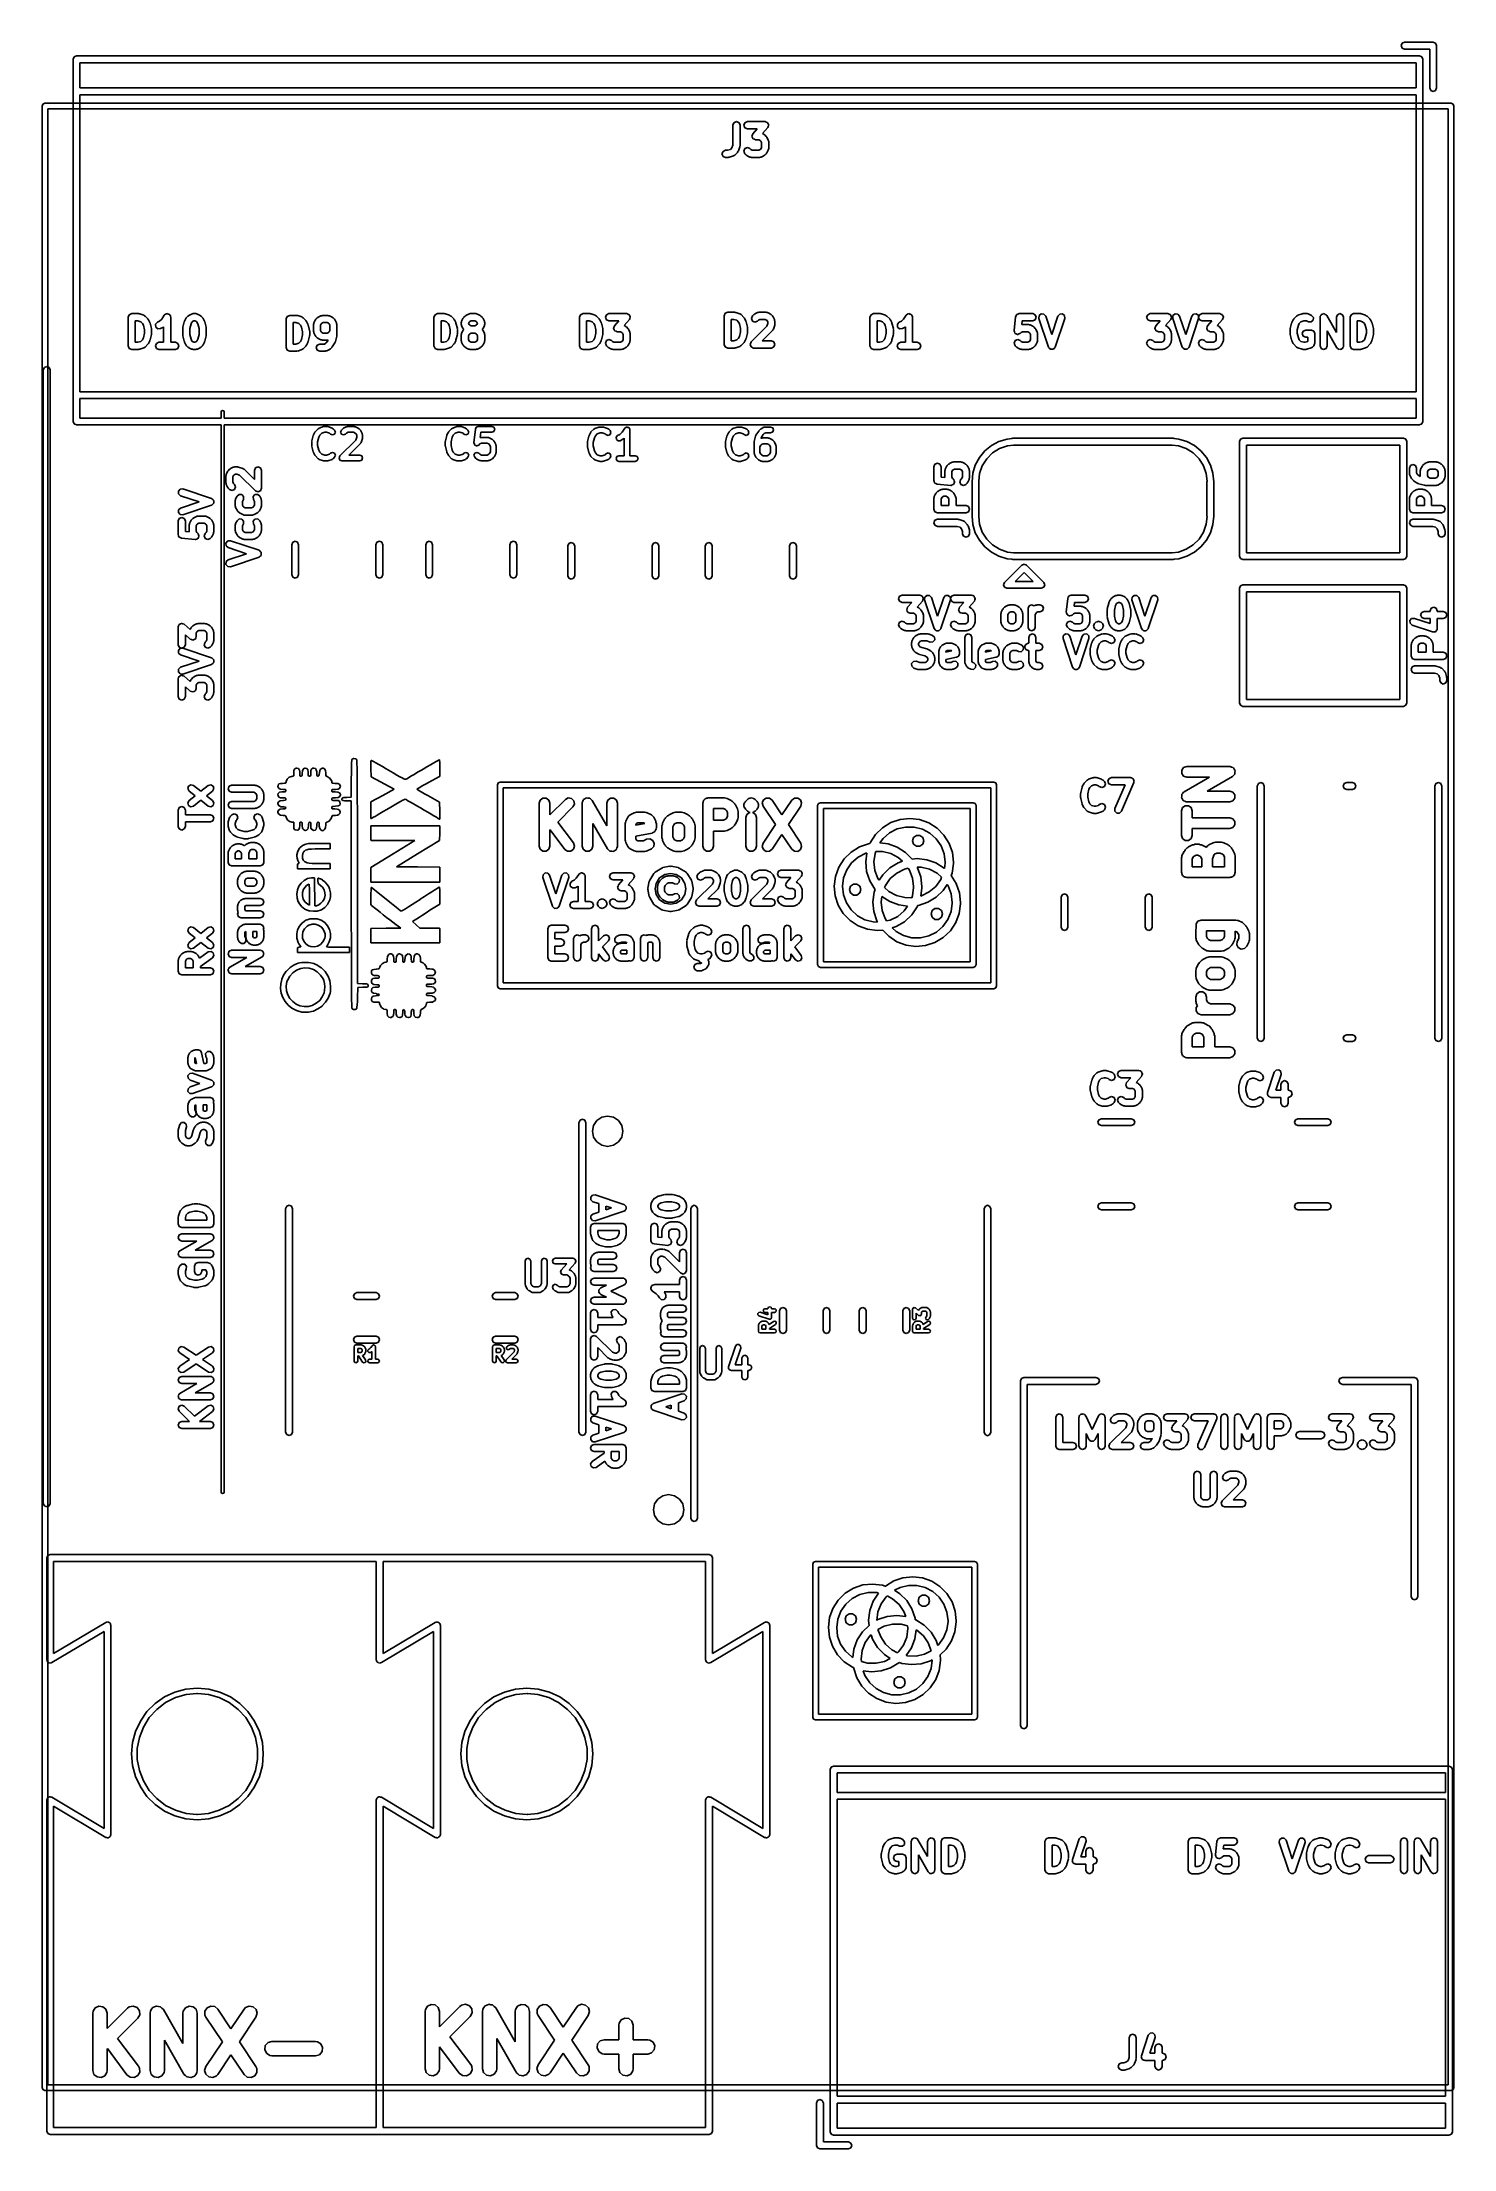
# Model space of a CAD drawing. Extents: x 111.8 to 136.4, y -131 to -94.3.
import ezdxf

# ---------------------------------------------------------------- set-up
doc = ezdxf.new("R2010")
doc.units = 0
doc.layers.add('BLACK', color=7, linetype='CONTINUOUS')

msp = doc.modelspace()

# ---------------------------------------------------------------- linework, layer by layer
at = {"layer": 'BLACK', "linetype": 'CONTINUOUS'}
for p, q in [((135.51, -94.34), (135.528, -94.2976)), ((135.528, -94.3824), (135.51, -94.34)), ((135.528, -94.2976), (135.57, -94.28)), ((135.57, -94.4), (135.528, -94.3824)), ((135.57, -94.28), (136.07, -94.28)), ((136.01, -94.4), (135.57, -94.4)), ((136.01, -95.08), (136.01, -94.4)), ((136.07, -94.28), (136.112, -94.2976)), ((136.112, -94.2976), (136.13, -94.34)), ((136.13, -94.34), (136.13, -95.08)), ((112.329, -94.58), (112.347, -94.5376)), ((112.329, -100.9), (112.329, -94.58)), ((112.347, -94.5376), (112.389, -94.52)), ((112.389, -94.52), (135.83, -94.52)), ((112.449, -94.64), (112.449, -95.08)), ((135.77, -94.64), (112.449, -94.64)), ((135.77, -95.08), (135.77, -94.64)), ((135.83, -94.52), (135.872, -94.5376)), ((135.872, -94.5376), (135.89, -94.58)), ((135.89, -94.58), (135.89, -100.9)), ((112.449, -95.08), (135.77, -95.08)), ((112.449, -95.2), (112.449, -100.38)), ((135.77, -95.2), (112.449, -95.2)), ((135.77, -100.38), (135.77, -95.2)), ((136.028, -95.1224), (136.01, -95.08)), ((136.07, -95.14), (136.028, -95.1224)), ((136.112, -95.1224), (136.07, -95.14)), ((136.13, -95.08), (136.112, -95.1224)), ((111.789, -95.396), (111.804, -95.3606)), ((111.789, -129.972), (111.789, -95.396)), ((111.804, -95.3606), (111.839, -95.346)), ((111.839, -95.346), (136.381, -95.346)), ((111.889, -95.446), (111.889, -129.922)), ((136.331, -95.446), (111.889, -95.446)), ((136.331, -129.922), (136.331, -95.446)), ((136.381, -95.346), (136.416, -95.3606)), ((136.416, -95.3606), (136.431, -95.396)), ((136.431, -95.396), (136.431, -129.972)), ((123.846, -95.7302), (123.864, -95.686)), ((123.846, -96.0772), (123.846, -95.7302)), ((123.864, -95.686), (123.908, -95.6677)), ((123.908, -95.6677), (123.953, -95.686)), ((123.953, -95.686), (123.971, -95.7302)), ((123.971, -95.7302), (123.971, -96.0873)), ((124.036, -95.7302), (124.055, -95.686)), ((124.055, -95.7744), (124.036, -95.7302)), ((124.055, -95.686), (124.099, -95.6677)), ((124.099, -95.7927), (124.055, -95.7744)), ((124.099, -95.6677), (124.408, -95.6677)), ((124.271, -95.7927), (124.099, -95.7927)), ((124.179, -95.9207), (124.188, -95.9003)), ((124.18, -95.9227), (124.179, -95.9207)), ((124.179, -95.9248), (124.18, -95.9227)), ((124.189, -95.9445), (124.179, -95.9248)), ((124.188, -95.9003), (124.195, -95.8795)), ((124.195, -95.8795), (124.271, -95.7927)), ((124.455, -95.7713), (124.364, -95.8761)), ((124.364, -95.8761), (124.389, -95.8886)), ((124.389, -95.8886), (124.395, -95.8963)), ((124.395, -95.8963), (124.405, -95.9003)), ((124.405, -95.9003), (124.429, -95.9241)), ((124.408, -95.6677), (124.429, -95.6761)), ((124.429, -95.6761), (124.449, -95.6832)), ((124.429, -95.9241), (124.433, -95.9336)), ((124.433, -95.9336), (124.44, -95.9403)), ((124.44, -95.9403), (124.464, -95.988)), ((124.449, -95.6832), (124.45, -95.6851)), ((124.45, -95.6851), (124.453, -95.686)), ((124.453, -95.686), (124.461, -95.7063)), ((124.462, -95.7505), (124.455, -95.7713)), ((124.461, -95.7063), (124.471, -95.726)), ((124.471, -95.7302), (124.462, -95.7505)), ((124.471, -95.726), (124.47, -95.7281)), ((124.47, -95.7281), (124.471, -95.7302)), ((123.655, -96.2302), (123.674, -96.186)), ((123.674, -96.2744), (123.655, -96.2302)), ((123.674, -96.186), (123.718, -96.1677)), ((123.718, -96.2927), (123.674, -96.2744)), ((123.718, -96.1677), (123.755, -96.1677)), ((123.765, -96.2927), (123.718, -96.2927)), ((123.755, -96.1677), (123.803, -96.1518)), ((123.775, -96.2888), (123.765, -96.2927)), ((123.785, -96.2895), (123.775, -96.2888)), ((123.857, -96.2657), (123.785, -96.2895)), ((123.803, -96.1518), (123.83, -96.125)), ((123.83, -96.125), (123.846, -96.0772)), ((123.868, -96.2561), (123.857, -96.2657)), ((123.881, -96.2506), (123.868, -96.2561)), ((123.929, -96.203), (123.881, -96.2506)), ((123.934, -96.1895), (123.929, -96.203)), ((123.944, -96.1785), (123.934, -96.1895)), ((123.968, -96.1071), (123.944, -96.1785)), ((123.971, -96.0873), (123.967, -96.0968)), ((123.967, -96.0968), (123.968, -96.1071)), ((124.036, -96.1826), (124.055, -96.1384)), ((124.055, -96.2268), (124.036, -96.1826)), ((124.055, -96.1384), (124.099, -96.1201)), ((124.078, -96.2506), (124.055, -96.2268)), ((124.088, -96.2545), (124.078, -96.2506)), ((124.095, -96.2623), (124.088, -96.2545)), ((124.142, -96.2861), (124.095, -96.2623)), ((124.099, -96.1201), (124.143, -96.1384)), ((124.157, -96.2871), (124.142, -96.2861)), ((124.143, -96.1384), (124.16, -96.155)), ((124.17, -96.2927), (124.157, -96.2871)), ((124.16, -96.155), (124.185, -96.1677)), ((124.313, -96.2927), (124.17, -96.2927)), ((124.185, -96.1677), (124.298, -96.1677)), ((124.197, -95.9649), (124.189, -95.9445)), ((124.2, -95.9657), (124.197, -95.9649)), ((124.201, -95.9677), (124.2, -95.9657)), ((124.221, -95.9747), (124.201, -95.9677)), ((124.242, -95.9832), (124.221, -95.9747)), ((124.298, -95.9832), (124.242, -95.9832)), ((124.324, -95.9958), (124.298, -95.9832)), ((124.298, -96.1677), (124.324, -96.155)), ((124.327, -96.2871), (124.313, -96.2927)), ((124.333, -96.0053), (124.324, -95.9958)), ((124.324, -96.155), (124.333, -96.1455)), ((124.341, -96.2861), (124.327, -96.2871)), ((124.346, -96.0307), (124.333, -96.0053)), ((124.333, -96.1455), (124.346, -96.1202)), ((124.389, -96.2623), (124.341, -96.2861)), ((124.346, -96.1202), (124.346, -96.0307)), ((124.395, -96.2545), (124.389, -96.2623)), ((124.405, -96.2506), (124.395, -96.2545)), ((124.429, -96.2268), (124.405, -96.2506)), ((124.433, -96.2173), (124.429, -96.2268)), ((124.44, -96.2105), (124.433, -96.2173)), ((124.464, -96.1629), (124.44, -96.2105)), ((124.464, -95.988), (124.465, -96.0025)), ((124.465, -96.1484), (124.464, -96.1629)), ((124.465, -96.0025), (124.471, -96.0159)), ((124.471, -96.135), (124.465, -96.1484)), ((124.471, -96.0159), (124.471, -96.135)), ((113.29, -99.0802), (113.309, -99.036)), ((113.29, -99.5802), (113.29, -99.0802)), ((113.309, -99.036), (113.353, -99.0177)), ((113.353, -99.0177), (113.472, -99.0177)), ((113.415, -99.1427), (113.415, -99.5177)), ((113.462, -99.1427), (113.415, -99.1427)), ((113.51, -99.1586), (113.462, -99.1427)), ((113.472, -99.0177), (113.481, -99.0216)), ((113.481, -99.0216), (113.492, -99.0209)), ((113.492, -99.0209), (113.563, -99.0447)), ((113.54, -99.1886), (113.51, -99.1586)), ((113.556, -99.2211), (113.54, -99.1886)), ((113.576, -99.3022), (113.556, -99.2211)), ((113.563, -99.0447), (113.574, -99.0542)), ((113.574, -99.0542), (113.588, -99.0598)), ((113.588, -99.0598), (113.635, -99.1074)), ((113.635, -99.1074), (113.639, -99.1169)), ((113.639, -99.1169), (113.647, -99.1237)), ((113.647, -99.1237), (113.671, -99.1713)), ((113.671, -99.1713), (113.671, -99.1784)), ((113.671, -99.1784), (113.675, -99.1841)), ((113.675, -99.1841), (113.699, -99.2793)), ((113.77, -99.2033), (113.801, -99.1671)), ((113.773, -99.251), (113.77, -99.2033)), ((113.809, -99.2823), (113.773, -99.251)), ((113.801, -99.1671), (113.84, -99.1479)), ((113.84, -99.1479), (113.876, -99.1118)), ((113.876, -99.1118), (113.92, -99.0455)), ((113.909, -99.2496), (113.905, -99.2551)), ((113.909, -99.5177), (113.909, -99.2496)), ((113.92, -99.0455), (113.925, -99.0419)), ((113.925, -99.0419), (113.928, -99.036)), ((113.928, -99.036), (113.945, -99.029)), ((113.945, -99.029), (113.96, -99.0189)), ((113.96, -99.0189), (113.966, -99.0202)), ((113.966, -99.0202), (113.972, -99.0177)), ((113.972, -99.0177), (113.989, -99.0247)), ((113.989, -99.0247), (114.007, -99.0282)), ((114.007, -99.0282), (114.01, -99.0335)), ((114.01, -99.0335), (114.016, -99.036)), ((114.016, -99.036), (114.023, -99.0528)), ((114.023, -99.0528), (114.033, -99.0679)), ((114.033, -99.0679), (114.032, -99.0742)), ((114.032, -99.0742), (114.034, -99.0802)), ((114.034, -99.0802), (114.034, -99.5177)), ((114.245, -99.2555), (114.268, -99.1603)), ((114.268, -99.1603), (114.273, -99.1546)), ((114.273, -99.1475), (114.297, -99.0999)), ((114.273, -99.1546), (114.273, -99.1475)), ((114.297, -99.0999), (114.305, -99.0931)), ((114.305, -99.0931), (114.309, -99.0836)), ((114.309, -99.0836), (114.332, -99.0598)), ((114.332, -99.0598), (114.342, -99.0559)), ((114.342, -99.0559), (114.349, -99.0481)), ((114.349, -99.0481), (114.396, -99.0243)), ((114.388, -99.1972), (114.368, -99.2784)), ((114.404, -99.1648), (114.388, -99.1972)), ((114.396, -99.0243), (114.411, -99.0233)), ((114.414, -99.1554), (114.404, -99.1648)), ((114.411, -99.0233), (114.424, -99.0177)), ((114.439, -99.1427), (114.414, -99.1554)), ((114.424, -99.0177), (114.472, -99.0177)), ((114.457, -99.1427), (114.439, -99.1427)), ((114.483, -99.1554), (114.457, -99.1427)), ((114.472, -99.0177), (114.485, -99.0233)), ((114.492, -99.1648), (114.483, -99.1554)), ((114.485, -99.0233), (114.5, -99.0243)), ((114.508, -99.1972), (114.492, -99.1648)), ((114.5, -99.0243), (114.547, -99.0481)), ((114.528, -99.2784), (114.508, -99.1972)), ((114.547, -99.0481), (114.554, -99.0559)), ((114.554, -99.0559), (114.564, -99.0598)), ((114.564, -99.0598), (114.588, -99.0836)), ((114.588, -99.0836), (114.591, -99.0931)), ((114.591, -99.0931), (114.599, -99.0999)), ((114.599, -99.0999), (114.623, -99.1475)), ((114.623, -99.1475), (114.624, -99.1546)), ((114.624, -99.1546), (114.628, -99.1603)), ((114.628, -99.1603), (114.652, -99.2555)), ((116.048, -99.1102), (116.067, -99.066)), ((116.048, -99.6102), (116.048, -99.1102)), ((116.067, -99.066), (116.111, -99.0477)), ((116.111, -99.0477), (116.23, -99.0477)), ((116.173, -99.1727), (116.173, -99.5477)), ((116.22, -99.1727), (116.173, -99.1727)), ((116.268, -99.1886), (116.22, -99.1727)), ((116.23, -99.0477), (116.24, -99.0516)), ((116.24, -99.0516), (116.25, -99.0509)), ((116.25, -99.0509), (116.321, -99.0747)), ((116.298, -99.2186), (116.268, -99.1886)), ((116.314, -99.251), (116.298, -99.2186)), ((116.334, -99.3322), (116.314, -99.251)), ((116.321, -99.0747), (116.332, -99.0842)), ((116.332, -99.0842), (116.346, -99.0898)), ((116.346, -99.0898), (116.393, -99.1374)), ((116.393, -99.1374), (116.397, -99.1469)), ((116.397, -99.1469), (116.405, -99.1537)), ((116.405, -99.1537), (116.429, -99.2013)), ((116.429, -99.2013), (116.429, -99.2084)), ((116.429, -99.2084), (116.433, -99.2141)), ((116.433, -99.2141), (116.457, -99.3093)), ((116.525, -99.2054), (116.53, -99.192)), ((116.525, -99.3245), (116.525, -99.2054)), ((116.53, -99.192), (116.531, -99.1775)), ((116.531, -99.1775), (116.555, -99.1299)), ((116.555, -99.1299), (116.563, -99.1231)), ((116.563, -99.1231), (116.567, -99.1136)), ((116.567, -99.1136), (116.591, -99.0898)), ((116.591, -99.0898), (116.6, -99.0859)), ((116.6, -99.0859), (116.607, -99.0781)), ((116.607, -99.0781), (116.654, -99.0543)), ((116.662, -99.1948), (116.65, -99.2202)), ((116.65, -99.2202), (116.65, -99.3097)), ((116.654, -99.0543), (116.669, -99.0533)), ((116.672, -99.1854), (116.662, -99.1948)), ((116.669, -99.0533), (116.682, -99.0477)), ((116.697, -99.1727), (116.672, -99.1854)), ((116.682, -99.0477), (116.778, -99.0477)), ((116.763, -99.1727), (116.697, -99.1727)), ((116.788, -99.1854), (116.763, -99.1727)), ((116.778, -99.0477), (116.791, -99.0533)), ((116.798, -99.1948), (116.788, -99.1854)), ((116.791, -99.0533), (116.806, -99.0543)), ((116.81, -99.2202), (116.798, -99.1948)), ((116.806, -99.0543), (116.853, -99.0781)), ((116.81, -99.3097), (116.81, -99.2202)), ((116.853, -99.0781), (116.86, -99.0859)), ((116.86, -99.0859), (116.869, -99.0898)), ((116.869, -99.0898), (116.893, -99.1136)), ((116.893, -99.1136), (116.897, -99.1231)), ((116.897, -99.1231), (116.905, -99.1299)), ((116.905, -99.1299), (116.929, -99.1775)), ((116.929, -99.1775), (116.93, -99.192)), ((116.93, -99.192), (116.935, -99.2054)), ((116.935, -99.2054), (116.935, -99.3959)), ((118.628, -99.0802), (118.647, -99.036)), ((118.628, -99.5802), (118.628, -99.0802)), ((118.647, -99.036), (118.691, -99.0177)), ((118.691, -99.0177), (118.81, -99.0177)), ((118.753, -99.1427), (118.753, -99.5177)), ((118.8, -99.1427), (118.753, -99.1427)), ((118.848, -99.1586), (118.8, -99.1427)), ((118.81, -99.0177), (118.82, -99.0216)), ((118.82, -99.0216), (118.83, -99.0209)), ((118.83, -99.0209), (118.901, -99.0447)), ((118.878, -99.1886), (118.848, -99.1586)), ((118.894, -99.221), (118.878, -99.1886)), ((118.914, -99.3022), (118.894, -99.221)), ((118.901, -99.0447), (118.912, -99.0542)), ((118.912, -99.0542), (118.926, -99.0598)), ((118.926, -99.0598), (118.973, -99.1074)), ((118.973, -99.1074), (118.977, -99.1169)), ((118.977, -99.1169), (118.985, -99.1237)), ((118.985, -99.1237), (119.009, -99.1713)), ((119.009, -99.1713), (119.009, -99.1784)), ((119.009, -99.1784), (119.013, -99.1841)), ((119.013, -99.1841), (119.037, -99.2793)), ((119.105, -99.1754), (119.11, -99.162)), ((119.105, -99.1992), (119.105, -99.1754)), ((119.11, -99.2127), (119.105, -99.1992)), ((119.11, -99.162), (119.111, -99.1475)), ((119.111, -99.2272), (119.11, -99.2127)), ((119.111, -99.1475), (119.135, -99.0999)), ((119.135, -99.2748), (119.111, -99.2272)), ((119.135, -99.0999), (119.143, -99.0931)), ((119.143, -99.0931), (119.147, -99.0836)), ((119.147, -99.0836), (119.171, -99.0598)), ((119.171, -99.0598), (119.18, -99.0559)), ((119.18, -99.0559), (119.187, -99.0481)), ((119.187, -99.0481), (119.234, -99.0243)), ((119.242, -99.1648), (119.231, -99.1873)), ((119.231, -99.1873), (119.242, -99.2098)), ((119.234, -99.0243), (119.249, -99.0233)), ((119.252, -99.1554), (119.242, -99.1648)), ((119.242, -99.2098), (119.252, -99.2193)), ((119.249, -99.0233), (119.262, -99.0177)), ((119.277, -99.1427), (119.252, -99.1554)), ((119.252, -99.2193), (119.277, -99.232)), ((119.262, -99.0177), (119.358, -99.0177)), ((119.343, -99.1427), (119.277, -99.1427)), ((119.277, -99.232), (119.343, -99.232)), ((119.368, -99.1554), (119.343, -99.1427)), ((119.343, -99.232), (119.368, -99.2193)), ((119.358, -99.0177), (119.371, -99.0233)), ((119.378, -99.1648), (119.368, -99.1554)), ((119.368, -99.2193), (119.378, -99.2098)), ((119.371, -99.0233), (119.386, -99.0243)), ((119.389, -99.1873), (119.378, -99.1648)), ((119.378, -99.2098), (119.389, -99.1873)), ((119.386, -99.0243), (119.433, -99.0481)), ((119.433, -99.0481), (119.44, -99.0559)), ((119.44, -99.0559), (119.449, -99.0598)), ((119.449, -99.0598), (119.473, -99.0836)), ((119.473, -99.0836), (119.477, -99.0931)), ((119.477, -99.0931), (119.485, -99.0999)), ((119.485, -99.0999), (119.509, -99.1475)), ((119.509, -99.2272), (119.485, -99.2748)), ((119.509, -99.1475), (119.51, -99.162)), ((119.51, -99.2127), (119.509, -99.2272)), ((119.51, -99.162), (119.515, -99.1754)), ((119.515, -99.1992), (119.51, -99.2127)), ((119.515, -99.1754), (119.515, -99.1992)), ((121.168, -99.0802), (121.187, -99.036)), ((121.168, -99.5802), (121.168, -99.0802)), ((121.187, -99.036), (121.231, -99.0177)), ((121.231, -99.0177), (121.35, -99.0177)), ((121.293, -99.1427), (121.293, -99.5177)), ((121.34, -99.1427), (121.293, -99.1427)), ((121.388, -99.1586), (121.34, -99.1427)), ((121.35, -99.0177), (121.36, -99.0216)), ((121.36, -99.0216), (121.37, -99.0209)), ((121.37, -99.0209), (121.441, -99.0447)), ((121.418, -99.1886), (121.388, -99.1586)), ((121.434, -99.221), (121.418, -99.1886)), ((121.454, -99.3022), (121.434, -99.221)), ((121.441, -99.0447), (121.452, -99.0542)), ((121.452, -99.0542), (121.466, -99.0598)), ((121.466, -99.0598), (121.513, -99.1074)), ((121.513, -99.1074), (121.517, -99.1169)), ((121.517, -99.1169), (121.525, -99.1237)), ((121.525, -99.1237), (121.549, -99.1713)), ((121.549, -99.1713), (121.549, -99.1784)), ((121.549, -99.1784), (121.553, -99.1841)), ((121.553, -99.1841), (121.577, -99.2793)), ((121.621, -99.0802), (121.639, -99.036)), ((121.639, -99.1244), (121.621, -99.0802)), ((121.639, -99.036), (121.683, -99.0177)), ((121.683, -99.1427), (121.639, -99.1244)), ((121.683, -99.0177), (121.993, -99.0177)), ((121.855, -99.1427), (121.683, -99.1427)), ((121.764, -99.2707), (121.772, -99.2503)), ((121.772, -99.2503), (121.779, -99.2295)), ((121.779, -99.2295), (121.855, -99.1427)), ((122.04, -99.1213), (121.948, -99.2261)), ((121.948, -99.2261), (121.973, -99.2386)), ((121.973, -99.2386), (121.98, -99.2463)), ((121.98, -99.2463), (121.989, -99.2503)), ((121.989, -99.2503), (122.013, -99.2741)), ((121.993, -99.0177), (122.013, -99.0261)), ((122.013, -99.0261), (122.034, -99.0332)), ((122.034, -99.0332), (122.035, -99.0351)), ((122.035, -99.0351), (122.037, -99.036)), ((122.037, -99.036), (122.045, -99.0563)), ((122.047, -99.1005), (122.04, -99.1213)), ((122.045, -99.0563), (122.055, -99.076)), ((122.055, -99.0802), (122.047, -99.1005)), ((122.055, -99.076), (122.055, -99.0781)), ((122.055, -99.0781), (122.055, -99.0802)), ((123.693, -99.0552), (123.712, -99.011)), ((123.693, -99.5552), (123.693, -99.0552)), ((123.712, -99.011), (123.756, -98.9927)), ((123.756, -98.9927), (123.875, -98.9927)), ((123.818, -99.1177), (123.818, -99.4927)), ((123.865, -99.1177), (123.818, -99.1177)), ((123.913, -99.1336), (123.865, -99.1177)), ((123.875, -98.9927), (123.885, -98.9966)), ((123.885, -98.9966), (123.895, -98.9959)), ((123.895, -98.9959), (123.966, -99.0197)), ((123.943, -99.1636), (123.913, -99.1336)), ((123.959, -99.196), (123.943, -99.1636)), ((123.979, -99.2772), (123.959, -99.196)), ((123.966, -99.0197), (123.977, -99.0292)), ((123.977, -99.0292), (123.991, -99.0348)), ((123.991, -99.0348), (124.038, -99.0824)), ((124.038, -99.0824), (124.042, -99.0919)), ((124.042, -99.0919), (124.05, -99.0987)), ((124.05, -99.0987), (124.074, -99.1463)), ((124.074, -99.1463), (124.074, -99.1534)), ((124.074, -99.1534), (124.078, -99.1591)), ((124.078, -99.1591), (124.102, -99.2543)), ((124.164, -99.511), (124.439, -99.2357)), ((124.17, -99.1028), (124.188, -99.0586)), ((124.188, -99.147), (124.17, -99.1028)), ((124.188, -99.0586), (124.212, -99.0348)), ((124.232, -99.1653), (124.188, -99.147)), ((124.212, -99.0348), (124.221, -99.0309)), ((124.221, -99.0309), (124.228, -99.0231)), ((124.228, -99.0231), (124.276, -98.9993)), ((124.276, -99.147), (124.232, -99.1653)), ((124.276, -98.9993), (124.29, -98.9983)), ((124.293, -99.1304), (124.276, -99.147)), ((124.29, -98.9983), (124.304, -98.9927)), ((124.318, -99.1177), (124.293, -99.1304)), ((124.304, -98.9927), (124.423, -98.9927)), ((124.408, -99.1177), (124.318, -99.1177)), ((124.433, -99.1304), (124.408, -99.1177)), ((124.423, -98.9927), (124.436, -98.9983)), ((124.443, -99.1398), (124.433, -99.1304)), ((124.436, -98.9983), (124.451, -98.9993)), ((124.439, -99.2357), (124.455, -99.1879)), ((124.455, -99.1652), (124.443, -99.1398)), ((124.451, -98.9993), (124.498, -99.0231)), ((124.455, -99.1879), (124.455, -99.1652)), ((124.498, -99.0231), (124.505, -99.0309)), ((124.505, -99.0309), (124.514, -99.0348)), ((124.514, -99.0348), (124.538, -99.0586)), ((124.538, -99.0586), (124.542, -99.0681)), ((124.542, -99.0681), (124.55, -99.0749)), ((124.55, -99.0749), (124.574, -99.1225)), ((124.577, -99.2178), (124.553, -99.2892)), ((124.574, -99.1225), (124.575, -99.137)), ((124.575, -99.137), (124.58, -99.1504)), ((124.58, -99.198), (124.576, -99.2075)), ((124.576, -99.2075), (124.577, -99.2178)), ((124.58, -99.1504), (124.58, -99.198)), ((126.238, -99.0802), (126.257, -99.036)), ((126.238, -99.5802), (126.238, -99.0802)), ((126.257, -99.036), (126.301, -99.0177)), ((126.301, -99.0177), (126.42, -99.0177)), ((126.363, -99.1427), (126.363, -99.5177)), ((126.41, -99.1427), (126.363, -99.1427)), ((126.458, -99.1586), (126.41, -99.1427)), ((126.42, -99.0177), (126.43, -99.0216)), ((126.43, -99.0216), (126.44, -99.0209)), ((126.44, -99.0209), (126.511, -99.0447)), ((126.488, -99.1886), (126.458, -99.1586)), ((126.504, -99.221), (126.488, -99.1886)), ((126.524, -99.3022), (126.504, -99.221)), ((126.511, -99.0447), (126.522, -99.0542)), ((126.522, -99.0542), (126.536, -99.0598)), ((126.536, -99.0598), (126.583, -99.1074)), ((126.583, -99.1074), (126.587, -99.1169)), ((126.587, -99.1169), (126.595, -99.1237)), ((126.595, -99.1237), (126.619, -99.1713)), ((126.619, -99.1713), (126.619, -99.1784)), ((126.619, -99.1784), (126.623, -99.1841)), ((126.623, -99.1841), (126.647, -99.2793)), ((126.718, -99.2033), (126.749, -99.1671)), ((126.721, -99.251), (126.718, -99.2033)), ((126.757, -99.2823), (126.721, -99.251)), ((126.749, -99.1671), (126.788, -99.1479)), ((126.788, -99.1479), (126.824, -99.1118)), ((126.824, -99.1118), (126.868, -99.0455)), ((126.857, -99.2496), (126.853, -99.2551)), ((126.857, -99.5177), (126.857, -99.2496)), ((126.868, -99.0455), (126.873, -99.0419)), ((126.873, -99.0419), (126.876, -99.036)), ((126.876, -99.036), (126.893, -99.029)), ((126.893, -99.029), (126.908, -99.0189)), ((126.908, -99.0189), (126.914, -99.0202)), ((126.914, -99.0202), (126.92, -99.0177)), ((126.92, -99.0177), (126.937, -99.0247)), ((126.937, -99.0247), (126.955, -99.0282)), ((126.955, -99.0282), (126.958, -99.0335)), ((126.958, -99.0335), (126.964, -99.036)), ((126.964, -99.036), (126.971, -99.0528)), ((126.971, -99.0528), (126.981, -99.0679)), ((126.981, -99.0679), (126.98, -99.0742)), ((126.98, -99.0742), (126.982, -99.0802)), ((126.982, -99.0802), (126.982, -99.5177)), ((128.756, -99.3121), (128.779, -99.074)), ((128.779, -99.074), (128.789, -99.0554)), ((128.789, -99.0554), (128.797, -99.036)), ((128.797, -99.036), (128.801, -99.0347)), ((128.801, -99.0347), (128.802, -99.0318)), ((128.802, -99.0318), (128.822, -99.0257)), ((128.822, -99.0257), (128.842, -99.0177)), ((128.842, -99.0177), (129.08, -99.0177)), ((128.898, -99.1427), (128.892, -99.2082)), ((128.892, -99.2082), (129.008, -99.2082)), ((129.08, -99.1427), (128.898, -99.1427)), ((129.008, -99.2082), (129.022, -99.2137)), ((129.022, -99.2137), (129.036, -99.2148)), ((129.036, -99.2148), (129.084, -99.2386)), ((129.08, -99.0177), (129.124, -99.036)), ((129.124, -99.1244), (129.08, -99.1427)), ((129.084, -99.2386), (129.091, -99.2463)), ((129.091, -99.2463), (129.1, -99.2503)), ((129.1, -99.2503), (129.124, -99.2741)), ((129.124, -99.036), (129.142, -99.0802)), ((129.142, -99.0802), (129.124, -99.1244)), ((129.187, -99.1), (129.191, -99.0522)), ((129.354, -99.6), (129.187, -99.1)), ((129.191, -99.0522), (129.227, -99.0209)), ((129.227, -99.0209), (129.274, -99.0243)), ((129.274, -99.0243), (129.306, -99.0604)), ((129.306, -99.0604), (129.413, -99.3825)), ((129.413, -99.3825), (129.52, -99.0604)), ((129.639, -99.1), (129.472, -99.6)), ((129.52, -99.0604), (129.552, -99.0243)), ((129.552, -99.0243), (129.6, -99.0209)), ((129.6, -99.0209), (129.636, -99.0522)), ((129.636, -99.0522), (129.639, -99.1)), ((131.068, -99.0802), (131.087, -99.036)), ((131.087, -99.1244), (131.068, -99.0802)), ((131.087, -99.036), (131.131, -99.0177)), ((131.131, -99.1427), (131.087, -99.1244)), ((131.131, -99.0177), (131.44, -99.0177)), ((131.303, -99.1427), (131.131, -99.1427)), ((131.211, -99.2707), (131.22, -99.2503)), ((131.22, -99.2503), (131.227, -99.2295)), ((131.227, -99.2295), (131.303, -99.1427)), ((131.488, -99.1213), (131.396, -99.2261)), ((131.396, -99.2261), (131.421, -99.2386)), ((131.421, -99.2386), (131.428, -99.2463)), ((131.428, -99.2463), (131.437, -99.2503)), ((131.437, -99.2503), (131.461, -99.2741)), ((131.44, -99.0177), (131.461, -99.0261)), ((131.461, -99.0261), (131.482, -99.0332)), ((131.482, -99.0332), (131.483, -99.0351)), ((131.483, -99.0351), (131.485, -99.036)), ((131.485, -99.036), (131.493, -99.0563)), ((131.495, -99.1005), (131.488, -99.1213)), ((131.493, -99.0563), (131.503, -99.076)), ((131.503, -99.0802), (131.495, -99.1005)), ((131.503, -99.076), (131.502, -99.0781)), ((131.502, -99.0781), (131.503, -99.0802)), ((131.524, -99.1), (131.527, -99.0522)), ((131.691, -99.6), (131.524, -99.1)), ((131.527, -99.0522), (131.564, -99.0209)), ((131.564, -99.0209), (131.611, -99.0243)), ((131.611, -99.0243), (131.643, -99.0604)), ((131.643, -99.0604), (131.75, -99.3825)), ((131.75, -99.3825), (131.857, -99.0604)), ((131.976, -99.1), (131.809, -99.6)), ((131.857, -99.0604), (131.889, -99.0243)), ((131.889, -99.0243), (131.936, -99.0209)), ((131.936, -99.0209), (131.973, -99.0522)), ((131.973, -99.0522), (131.974, -99.0774)), ((131.974, -99.0774), (131.992, -99.036)), ((131.992, -99.1244), (131.975, -99.0841)), ((131.975, -99.0841), (131.976, -99.1)), ((131.992, -99.036), (132.036, -99.0177)), ((132.036, -99.1427), (131.992, -99.1244)), ((132.036, -99.0177), (132.345, -99.0177)), ((132.208, -99.1427), (132.036, -99.1427)), ((132.116, -99.2707), (132.124, -99.2503)), ((132.124, -99.2503), (132.132, -99.2295)), ((132.132, -99.2295), (132.208, -99.1427)), ((132.392, -99.1213), (132.301, -99.2261)), ((132.301, -99.2261), (132.326, -99.2386)), ((132.326, -99.2386), (132.332, -99.2463)), ((132.332, -99.2463), (132.342, -99.2503)), ((132.342, -99.2503), (132.366, -99.2741)), ((132.345, -99.0177), (132.366, -99.0261)), ((132.366, -99.0261), (132.386, -99.0332)), ((132.386, -99.0332), (132.387, -99.0351)), ((132.387, -99.0351), (132.389, -99.036)), ((132.389, -99.036), (132.398, -99.0563)), ((132.399, -99.1005), (132.392, -99.1213)), ((132.398, -99.0563), (132.408, -99.076)), ((132.408, -99.0802), (132.399, -99.1005)), ((132.408, -99.076), (132.407, -99.0781)), ((132.407, -99.0781), (132.408, -99.0802)), ((133.573, -99.2793), (133.597, -99.1841)), ((133.597, -99.1841), (133.601, -99.1784)), ((133.601, -99.1713), (133.625, -99.1237)), ((133.601, -99.1784), (133.601, -99.1713)), ((133.625, -99.1237), (133.633, -99.1169)), ((133.633, -99.1169), (133.637, -99.1074)), ((133.637, -99.1074), (133.684, -99.0598)), ((133.684, -99.0598), (133.698, -99.0542)), ((133.716, -99.2211), (133.696, -99.3022)), ((133.698, -99.0542), (133.709, -99.0447)), ((133.709, -99.0447), (133.78, -99.0209)), ((133.732, -99.1886), (133.716, -99.2211)), ((133.762, -99.1586), (133.732, -99.1886)), ((133.81, -99.1427), (133.762, -99.1586)), ((133.78, -99.0209), (133.79, -99.0216)), ((133.79, -99.0216), (133.8, -99.0177)), ((133.8, -99.0177), (133.871, -99.0177)), ((133.857, -99.1427), (133.81, -99.1427)), ((133.891, -99.1599), (133.857, -99.1427)), ((133.871, -99.0177), (133.885, -99.0233)), ((133.885, -99.0233), (133.899, -99.0243)), ((133.939, -99.1633), (133.891, -99.1599)), ((133.899, -99.0243), (133.947, -99.0481)), ((133.975, -99.132), (133.939, -99.1633)), ((133.947, -99.0481), (133.978, -99.0842)), ((133.978, -99.0842), (133.975, -99.132)), ((134.095, -99.0802), (134.098, -99.0723)), ((134.095, -99.5802), (134.095, -99.0802)), ((134.097, -99.0637), (134.107, -99.0509)), ((134.098, -99.0723), (134.097, -99.0637)), ((134.107, -99.0509), (134.113, -99.036)), ((134.113, -99.036), (134.121, -99.0327)), ((134.121, -99.0327), (134.126, -99.0259)), ((134.126, -99.0259), (134.142, -99.0239)), ((134.142, -99.0239), (134.157, -99.0177)), ((134.157, -99.0177), (134.165, -99.021)), ((134.165, -99.021), (134.174, -99.0199)), ((134.174, -99.0199), (134.186, -99.0298)), ((134.186, -99.0298), (134.201, -99.036)), ((134.201, -99.036), (134.205, -99.0439)), ((134.205, -99.0439), (134.211, -99.0492)), ((134.211, -99.0492), (134.38, -99.3448)), ((134.38, -99.0802), (134.399, -99.036)), ((134.38, -99.3448), (134.38, -99.0802)), ((134.399, -99.036), (134.443, -99.0177)), ((134.443, -99.0177), (134.487, -99.036)), ((134.487, -99.036), (134.505, -99.0802)), ((134.505, -99.0802), (134.505, -99.5802)), ((134.618, -99.0802), (134.637, -99.036)), ((134.618, -99.5802), (134.618, -99.0802)), ((134.637, -99.036), (134.681, -99.0177)), ((134.681, -99.0177), (134.8, -99.0177)), ((134.743, -99.1427), (134.743, -99.5177)), ((134.79, -99.1427), (134.743, -99.1427)), ((134.838, -99.1586), (134.79, -99.1427)), ((134.8, -99.0177), (134.81, -99.0216)), ((134.81, -99.0216), (134.82, -99.0209)), ((134.82, -99.0209), (134.891, -99.0447)), ((134.868, -99.1886), (134.838, -99.1586)), ((134.884, -99.221), (134.868, -99.1886)), ((134.904, -99.3022), (134.884, -99.221)), ((134.891, -99.0447), (134.902, -99.0542)), ((134.902, -99.0542), (134.916, -99.0598)), ((134.916, -99.0598), (134.963, -99.1074)), ((134.963, -99.1074), (134.967, -99.1169)), ((134.967, -99.1169), (134.975, -99.1237)), ((134.975, -99.1237), (134.999, -99.1713)), ((134.999, -99.1713), (134.999, -99.1784)), ((134.999, -99.1784), (135.003, -99.1841)), ((135.003, -99.1841), (135.027, -99.2793)), ((113.309, -99.6244), (113.29, -99.5802)), ((113.415, -99.5177), (113.462, -99.5177)), ((113.462, -99.5177), (113.51, -99.5018)), ((113.563, -99.6157), (113.492, -99.6395)), ((113.51, -99.5018), (113.54, -99.4717)), ((113.54, -99.4717), (113.556, -99.4393)), ((113.556, -99.4393), (113.576, -99.3582)), ((113.574, -99.6061), (113.563, -99.6157)), ((113.588, -99.6006), (113.574, -99.6061)), ((113.576, -99.3582), (113.576, -99.3022)), ((113.635, -99.553), (113.588, -99.6006)), ((113.639, -99.5435), (113.635, -99.553)), ((113.647, -99.5367), (113.639, -99.5435)), ((113.671, -99.4891), (113.647, -99.5367)), ((113.675, -99.4763), (113.671, -99.482)), ((113.671, -99.482), (113.671, -99.4891)), ((113.699, -99.3811), (113.675, -99.4763)), ((113.699, -99.2793), (113.698, -99.2872)), ((113.698, -99.2872), (113.701, -99.2945)), ((113.701, -99.3659), (113.698, -99.3732)), ((113.698, -99.3732), (113.699, -99.3811)), ((113.701, -99.2945), (113.701, -99.3659)), ((113.767, -99.5802), (113.785, -99.536)), ((113.785, -99.6244), (113.767, -99.5802)), ((113.785, -99.536), (113.829, -99.5177)), ((113.857, -99.2789), (113.809, -99.2823)), ((113.829, -99.5177), (113.909, -99.5177)), ((113.905, -99.2551), (113.857, -99.2789)), ((114.034, -99.5177), (114.115, -99.5177)), ((114.115, -99.5177), (114.159, -99.536)), ((114.159, -99.536), (114.177, -99.5802)), ((114.177, -99.5802), (114.159, -99.6244)), ((114.243, -99.2707), (114.246, -99.2633)), ((114.243, -99.3897), (114.243, -99.2707)), ((114.246, -99.397), (114.243, -99.3897)), ((114.246, -99.2633), (114.245, -99.2555)), ((114.245, -99.4049), (114.246, -99.397)), ((114.268, -99.5001), (114.245, -99.4049)), ((114.273, -99.5058), (114.268, -99.5001)), ((114.273, -99.5129), (114.273, -99.5058)), ((114.297, -99.5605), (114.273, -99.5129)), ((114.305, -99.5673), (114.297, -99.5605)), ((114.309, -99.5768), (114.305, -99.5673)), ((114.332, -99.6006), (114.309, -99.5768)), ((114.342, -99.6045), (114.332, -99.6006)), ((114.349, -99.6123), (114.342, -99.6045)), ((114.396, -99.6361), (114.349, -99.6123)), ((114.368, -99.2784), (114.368, -99.382)), ((114.368, -99.382), (114.388, -99.4631)), ((114.388, -99.4631), (114.404, -99.4955)), ((114.404, -99.4955), (114.414, -99.505)), ((114.414, -99.505), (114.439, -99.5177)), ((114.439, -99.5177), (114.457, -99.5177)), ((114.457, -99.5177), (114.483, -99.505)), ((114.483, -99.505), (114.492, -99.4955)), ((114.492, -99.4955), (114.508, -99.4631)), ((114.547, -99.6123), (114.5, -99.6361)), ((114.508, -99.4631), (114.528, -99.382)), ((114.528, -99.382), (114.528, -99.2784)), ((114.554, -99.6045), (114.547, -99.6123)), ((114.564, -99.6006), (114.554, -99.6045)), ((114.588, -99.5768), (114.564, -99.6006)), ((114.591, -99.5673), (114.588, -99.5768)), ((114.599, -99.5605), (114.591, -99.5673)), ((114.623, -99.5129), (114.599, -99.5605)), ((114.624, -99.5058), (114.623, -99.5129)), ((114.628, -99.5001), (114.624, -99.5058)), ((114.652, -99.4049), (114.628, -99.5001)), ((114.652, -99.2555), (114.65, -99.2633)), ((114.65, -99.2633), (114.653, -99.2707)), ((114.653, -99.3897), (114.65, -99.397)), ((114.65, -99.397), (114.652, -99.4049)), ((114.653, -99.2707), (114.653, -99.3897)), ((116.067, -99.6544), (116.048, -99.6102)), ((116.173, -99.5477), (116.22, -99.5477)), ((116.22, -99.5477), (116.268, -99.5318)), ((116.268, -99.5318), (116.298, -99.5017)), ((116.298, -99.5017), (116.314, -99.4693)), ((116.314, -99.4693), (116.334, -99.3882)), ((116.334, -99.3882), (116.334, -99.3322)), ((116.393, -99.583), (116.346, -99.6306)), ((116.397, -99.5735), (116.393, -99.583)), ((116.405, -99.5667), (116.397, -99.5735)), ((116.429, -99.5191), (116.405, -99.5667)), ((116.433, -99.5063), (116.429, -99.512)), ((116.429, -99.512), (116.429, -99.5191)), ((116.457, -99.4111), (116.433, -99.5063)), ((116.457, -99.3093), (116.456, -99.3172)), ((116.456, -99.3172), (116.459, -99.3245)), ((116.459, -99.3959), (116.456, -99.4032)), ((116.456, -99.4032), (116.457, -99.4111)), ((116.459, -99.3245), (116.459, -99.3959)), ((116.53, -99.3379), (116.525, -99.3245)), ((116.531, -99.3524), (116.53, -99.3379)), ((116.555, -99.4), (116.531, -99.3524)), ((116.563, -99.4068), (116.555, -99.4)), ((116.567, -99.4163), (116.563, -99.4068)), ((116.591, -99.4401), (116.567, -99.4163)), ((116.572, -99.6102), (116.591, -99.566)), ((116.591, -99.6544), (116.572, -99.6102)), ((116.6, -99.444), (116.591, -99.4401)), ((116.591, -99.566), (116.635, -99.5477)), ((116.607, -99.4518), (116.6, -99.444)), ((116.654, -99.4756), (116.607, -99.4518)), ((116.635, -99.5477), (116.715, -99.5477)), ((116.65, -99.3097), (116.662, -99.3351)), ((116.669, -99.4766), (116.654, -99.4756)), ((116.662, -99.3351), (116.672, -99.3445)), ((116.682, -99.4822), (116.669, -99.4766)), ((116.672, -99.3445), (116.697, -99.3572)), ((116.778, -99.4822), (116.682, -99.4822)), ((116.697, -99.3572), (116.763, -99.3572)), ((116.715, -99.5477), (116.741, -99.535)), ((116.741, -99.535), (116.753, -99.5228)), ((116.753, -99.5228), (116.781, -99.4809)), ((116.763, -99.3572), (116.788, -99.3445)), ((116.781, -99.4809), (116.778, -99.4822)), ((116.788, -99.3445), (116.798, -99.3351)), ((116.798, -99.3351), (116.81, -99.3097)), ((116.846, -99.6068), (116.822, -99.6306)), ((116.848, -99.6008), (116.846, -99.6068)), ((116.853, -99.5972), (116.848, -99.6008)), ((116.901, -99.5258), (116.853, -99.5972)), ((116.903, -99.5151), (116.901, -99.5258)), ((116.91, -99.5063), (116.903, -99.5151)), ((116.933, -99.4111), (116.91, -99.5063)), ((116.935, -99.3959), (116.932, -99.4032)), ((116.932, -99.4032), (116.933, -99.4111)), ((118.647, -99.6244), (118.628, -99.5802)), ((118.753, -99.5177), (118.8, -99.5177)), ((118.8, -99.5177), (118.848, -99.5018)), ((118.901, -99.6157), (118.83, -99.6395)), ((118.848, -99.5018), (118.878, -99.4717)), ((118.878, -99.4717), (118.894, -99.4393)), ((118.894, -99.4393), (118.914, -99.3582)), ((118.912, -99.6061), (118.901, -99.6157)), ((118.926, -99.6006), (118.912, -99.6061)), ((118.914, -99.3582), (118.914, -99.3022)), ((118.973, -99.553), (118.926, -99.6006)), ((118.977, -99.5435), (118.973, -99.553)), ((118.985, -99.5367), (118.977, -99.5435)), ((119.009, -99.4891), (118.985, -99.5367)), ((119.013, -99.4763), (119.009, -99.482)), ((119.009, -99.482), (119.009, -99.4891)), ((119.037, -99.3811), (119.013, -99.4763)), ((119.037, -99.2793), (119.036, -99.2872)), ((119.036, -99.2872), (119.039, -99.2945)), ((119.039, -99.3659), (119.036, -99.3732)), ((119.036, -99.3732), (119.037, -99.3811)), ((119.039, -99.2945), (119.039, -99.3659)), ((119.105, -99.3897), (119.11, -99.3763)), ((119.105, -99.485), (119.105, -99.3897)), ((119.11, -99.4984), (119.105, -99.485)), ((119.11, -99.3763), (119.111, -99.3618)), ((119.111, -99.5129), (119.11, -99.4984)), ((119.111, -99.3618), (119.135, -99.3141)), ((119.135, -99.5605), (119.111, -99.5129)), ((119.143, -99.2815), (119.135, -99.2748)), ((119.135, -99.3141), (119.143, -99.3074)), ((119.143, -99.5673), (119.135, -99.5605)), ((119.147, -99.2911), (119.143, -99.2815)), ((119.143, -99.3074), (119.147, -99.2979)), ((119.147, -99.5768), (119.143, -99.5673)), ((119.15, -99.2945), (119.147, -99.2911)), ((119.147, -99.2979), (119.15, -99.2945)), ((119.171, -99.6006), (119.147, -99.5768)), ((119.18, -99.6045), (119.171, -99.6006)), ((119.187, -99.6123), (119.18, -99.6045)), ((119.234, -99.6361), (119.187, -99.6123)), ((119.242, -99.3791), (119.23, -99.4045)), ((119.23, -99.4045), (119.23, -99.4702)), ((119.23, -99.4702), (119.242, -99.4955)), ((119.252, -99.3697), (119.242, -99.3791)), ((119.242, -99.4955), (119.252, -99.505)), ((119.277, -99.357), (119.252, -99.3697)), ((119.252, -99.505), (119.277, -99.5177)), ((119.343, -99.357), (119.277, -99.357)), ((119.277, -99.5177), (119.343, -99.5177)), ((119.368, -99.3697), (119.343, -99.357)), ((119.343, -99.5177), (119.368, -99.505)), ((119.378, -99.3791), (119.368, -99.3697)), ((119.368, -99.505), (119.378, -99.4955)), ((119.39, -99.4045), (119.378, -99.3791)), ((119.378, -99.4955), (119.39, -99.4702)), ((119.433, -99.6123), (119.386, -99.6361)), ((119.39, -99.4702), (119.39, -99.4045)), ((119.44, -99.6045), (119.433, -99.6123)), ((119.449, -99.6006), (119.44, -99.6045)), ((119.473, -99.5768), (119.449, -99.6006)), ((119.473, -99.2911), (119.47, -99.2945)), ((119.47, -99.2945), (119.473, -99.2979)), ((119.477, -99.2815), (119.473, -99.2911)), ((119.473, -99.2979), (119.477, -99.3074)), ((119.477, -99.5673), (119.473, -99.5768)), ((119.485, -99.2748), (119.477, -99.2815)), ((119.477, -99.3074), (119.485, -99.3141)), ((119.485, -99.5605), (119.477, -99.5673)), ((119.485, -99.3141), (119.509, -99.3618)), ((119.509, -99.5129), (119.485, -99.5605)), ((119.509, -99.3618), (119.51, -99.3763)), ((119.51, -99.4984), (119.509, -99.5129)), ((119.51, -99.3763), (119.515, -99.3897)), ((119.515, -99.485), (119.51, -99.4984)), ((119.515, -99.3897), (119.515, -99.485)), ((121.187, -99.6244), (121.168, -99.5802)), ((121.293, -99.5177), (121.34, -99.5177)), ((121.34, -99.5177), (121.388, -99.5018)), ((121.441, -99.6157), (121.37, -99.6395)), ((121.388, -99.5018), (121.418, -99.4717)), ((121.418, -99.4717), (121.434, -99.4393)), ((121.434, -99.4393), (121.454, -99.3582)), ((121.452, -99.6061), (121.441, -99.6157)), ((121.466, -99.6006), (121.452, -99.6061)), ((121.454, -99.3582), (121.454, -99.3022)), ((121.513, -99.553), (121.466, -99.6006)), ((121.517, -99.5435), (121.513, -99.553)), ((121.525, -99.5367), (121.517, -99.5435)), ((121.549, -99.4891), (121.525, -99.5367)), ((121.553, -99.4763), (121.549, -99.482)), ((121.549, -99.482), (121.549, -99.4891)), ((121.577, -99.3811), (121.553, -99.4763)), ((121.577, -99.2793), (121.576, -99.2872)), ((121.576, -99.2872), (121.579, -99.2945)), ((121.579, -99.3659), (121.576, -99.3732)), ((121.576, -99.3732), (121.577, -99.3811)), ((121.579, -99.2945), (121.579, -99.3659)), ((121.621, -99.5326), (121.639, -99.4884)), ((121.639, -99.5768), (121.621, -99.5326)), ((121.639, -99.4884), (121.683, -99.4701)), ((121.663, -99.6006), (121.639, -99.5768)), ((121.672, -99.6045), (121.663, -99.6006)), ((121.679, -99.6123), (121.672, -99.6045)), ((121.727, -99.6361), (121.679, -99.6123)), ((121.683, -99.4701), (121.728, -99.4884)), ((121.728, -99.4884), (121.744, -99.505)), ((121.744, -99.505), (121.77, -99.5177)), ((121.765, -99.2727), (121.764, -99.2707)), ((121.764, -99.2748), (121.765, -99.2727)), ((121.774, -99.2945), (121.764, -99.2748)), ((121.77, -99.5177), (121.883, -99.5177)), ((121.782, -99.3149), (121.774, -99.2945)), ((121.784, -99.3157), (121.782, -99.3149)), ((121.785, -99.3177), (121.784, -99.3157)), ((121.806, -99.3247), (121.785, -99.3177)), ((121.826, -99.3332), (121.806, -99.3247)), ((121.883, -99.3332), (121.826, -99.3332)), ((121.908, -99.3458), (121.883, -99.3332)), ((121.883, -99.5177), (121.908, -99.505)), ((121.918, -99.3553), (121.908, -99.3458)), ((121.908, -99.505), (121.918, -99.4955)), ((121.93, -99.3807), (121.918, -99.3553)), ((121.918, -99.4955), (121.93, -99.4702)), ((121.973, -99.6123), (121.926, -99.6361)), ((121.93, -99.4702), (121.93, -99.3807)), ((121.98, -99.6045), (121.973, -99.6123)), ((121.989, -99.6006), (121.98, -99.6045)), ((122.013, -99.5768), (121.989, -99.6006)), ((122.013, -99.2741), (122.017, -99.2836)), ((122.017, -99.5673), (122.013, -99.5768)), ((122.017, -99.2836), (122.025, -99.2903)), ((122.025, -99.5605), (122.017, -99.5673)), ((122.025, -99.2903), (122.049, -99.338)), ((122.049, -99.5129), (122.025, -99.5605)), ((122.049, -99.338), (122.05, -99.3525)), ((122.05, -99.4984), (122.049, -99.5129)), ((122.05, -99.3525), (122.055, -99.3659)), ((122.055, -99.485), (122.05, -99.4984)), ((122.055, -99.3659), (122.055, -99.485)), ((123.712, -99.5994), (123.693, -99.5552)), ((123.756, -99.6177), (123.712, -99.5994)), ((123.875, -99.6177), (123.756, -99.6177)), ((123.818, -99.4927), (123.865, -99.4927)), ((123.865, -99.4927), (123.913, -99.4768)), ((123.885, -99.6138), (123.875, -99.6177)), ((123.895, -99.6145), (123.885, -99.6138)), ((123.966, -99.5907), (123.895, -99.6145)), ((123.913, -99.4768), (123.943, -99.4467)), ((123.943, -99.4467), (123.959, -99.4143)), ((123.959, -99.4143), (123.979, -99.3332)), ((123.977, -99.5811), (123.966, -99.5907)), ((123.991, -99.5756), (123.977, -99.5811)), ((123.979, -99.3332), (123.979, -99.2772)), ((124.038, -99.528), (123.991, -99.5756)), ((124.042, -99.5185), (124.038, -99.528)), ((124.05, -99.5117), (124.042, -99.5185)), ((124.074, -99.4641), (124.05, -99.5117)), ((124.078, -99.4513), (124.074, -99.457)), ((124.074, -99.457), (124.074, -99.4641)), ((124.102, -99.3561), (124.078, -99.4513)), ((124.102, -99.2543), (124.101, -99.2622)), ((124.101, -99.2622), (124.104, -99.2695)), ((124.104, -99.3409), (124.101, -99.3482)), ((124.101, -99.3482), (124.102, -99.3561)), ((124.104, -99.2695), (124.104, -99.3409)), ((124.146, -99.5552), (124.164, -99.511)), ((124.164, -99.5994), (124.146, -99.5552)), ((124.208, -99.6177), (124.164, -99.5994)), ((124.518, -99.6177), (124.208, -99.6177)), ((124.538, -99.3137), (124.359, -99.4927)), ((124.359, -99.4927), (124.518, -99.4927)), ((124.518, -99.4927), (124.562, -99.511)), ((124.562, -99.5994), (124.518, -99.6177)), ((124.544, -99.3002), (124.538, -99.3137)), ((124.553, -99.2892), (124.544, -99.3002)), ((124.562, -99.511), (124.58, -99.5552)), ((124.58, -99.5552), (124.562, -99.5994)), ((126.257, -99.6244), (126.238, -99.5802)), ((126.363, -99.5177), (126.41, -99.5177)), ((126.41, -99.5177), (126.458, -99.5018)), ((126.511, -99.6157), (126.44, -99.6395)), ((126.458, -99.5018), (126.488, -99.4717)), ((126.488, -99.4717), (126.504, -99.4393)), ((126.504, -99.4393), (126.524, -99.3582)), ((126.522, -99.6061), (126.511, -99.6157)), ((126.536, -99.6006), (126.522, -99.6061)), ((126.524, -99.3582), (126.524, -99.3022)), ((126.583, -99.553), (126.536, -99.6006)), ((126.587, -99.5435), (126.583, -99.553)), ((126.595, -99.5367), (126.587, -99.5435)), ((126.619, -99.4891), (126.595, -99.5367)), ((126.623, -99.4763), (126.619, -99.482)), ((126.619, -99.482), (126.619, -99.4891)), ((126.647, -99.3811), (126.623, -99.4763)), ((126.647, -99.2793), (126.646, -99.2872)), ((126.646, -99.2872), (126.649, -99.2945)), ((126.649, -99.3659), (126.646, -99.3732)), ((126.646, -99.3732), (126.647, -99.3811)), ((126.649, -99.2945), (126.649, -99.3659)), ((126.715, -99.5802), (126.733, -99.536)), ((126.733, -99.6244), (126.715, -99.5802)), ((126.733, -99.536), (126.777, -99.5177)), ((126.805, -99.2789), (126.757, -99.2823)), ((126.777, -99.5177), (126.857, -99.5177)), ((126.853, -99.2551), (126.805, -99.2789)), ((126.982, -99.5177), (127.063, -99.5177)), ((127.063, -99.5177), (127.107, -99.536)), ((127.107, -99.536), (127.125, -99.5802)), ((127.125, -99.5802), (127.107, -99.6244)), ((128.755, -99.3183), (128.757, -99.3152)), ((128.763, -99.3377), (128.755, -99.3183)), ((128.755, -99.5326), (128.774, -99.4884)), ((128.774, -99.5768), (128.755, -99.5326)), ((128.757, -99.3152), (128.756, -99.3121)), ((128.769, -99.3579), (128.763, -99.3377)), ((128.772, -99.3594), (128.769, -99.3579)), ((128.774, -99.3625), (128.772, -99.3594)), ((128.793, -99.3705), (128.774, -99.3625)), ((128.774, -99.4884), (128.818, -99.4701)), ((128.797, -99.6006), (128.774, -99.5768)), ((128.812, -99.3805), (128.793, -99.3705)), ((128.807, -99.6045), (128.797, -99.6006)), ((128.814, -99.6123), (128.807, -99.6045)), ((128.815, -99.3795), (128.812, -99.3805)), ((128.861, -99.6361), (128.814, -99.6123)), ((128.818, -99.3808), (128.815, -99.3795)), ((128.837, -99.3727), (128.818, -99.3808)), ((128.818, -99.4701), (128.862, -99.4884)), ((128.857, -99.3667), (128.837, -99.3727)), ((128.859, -99.3637), (128.857, -99.3667)), ((128.862, -99.3625), (128.859, -99.3637)), ((128.879, -99.3458), (128.862, -99.3625)), ((128.862, -99.4884), (128.879, -99.505)), ((128.904, -99.3332), (128.879, -99.3458)), ((128.879, -99.505), (128.904, -99.5177)), ((128.994, -99.3332), (128.904, -99.3332)), ((128.904, -99.5177), (128.994, -99.5177)), ((129.019, -99.3458), (128.994, -99.3332)), ((128.994, -99.5177), (129.019, -99.505)), ((129.028, -99.3553), (129.019, -99.3458)), ((129.019, -99.505), (129.028, -99.4955)), ((129.041, -99.3807), (129.028, -99.3553)), ((129.028, -99.4955), (129.041, -99.4702)), ((129.084, -99.6123), (129.036, -99.6361)), ((129.041, -99.4702), (129.041, -99.3807)), ((129.091, -99.6045), (129.084, -99.6123)), ((129.1, -99.6006), (129.091, -99.6045)), ((129.124, -99.5768), (129.1, -99.6006)), ((129.124, -99.2741), (129.128, -99.2836)), ((129.128, -99.5673), (129.124, -99.5768)), ((129.128, -99.2836), (129.136, -99.2903)), ((129.136, -99.5605), (129.128, -99.5673)), ((129.136, -99.2903), (129.159, -99.338)), ((129.159, -99.5129), (129.136, -99.5605)), ((129.159, -99.338), (129.161, -99.3525)), ((129.161, -99.4984), (129.159, -99.5129)), ((129.161, -99.3525), (129.166, -99.3659)), ((129.166, -99.485), (129.161, -99.4984)), ((129.166, -99.3659), (129.166, -99.485)), ((129.357, -99.6035), (129.354, -99.6)), ((129.357, -99.6081), (129.357, -99.6035)), ((129.372, -99.6211), (129.357, -99.6081)), ((129.469, -99.6081), (129.454, -99.6211)), ((129.472, -99.6), (129.469, -99.6035)), ((129.469, -99.6035), (129.469, -99.6081)), ((131.068, -99.5326), (131.087, -99.4884)), ((131.087, -99.5768), (131.068, -99.5326)), ((131.087, -99.4884), (131.131, -99.4701)), ((131.111, -99.6006), (131.087, -99.5768)), ((131.12, -99.6045), (131.111, -99.6006)), ((131.127, -99.6123), (131.12, -99.6045)), ((131.174, -99.6361), (131.127, -99.6123)), ((131.131, -99.4701), (131.175, -99.4884)), ((131.175, -99.4884), (131.192, -99.505)), ((131.192, -99.505), (131.217, -99.5177)), ((131.212, -99.2727), (131.211, -99.2707)), ((131.211, -99.2748), (131.212, -99.2727)), ((131.221, -99.2945), (131.211, -99.2748)), ((131.217, -99.5177), (131.33, -99.5177)), ((131.23, -99.3149), (131.221, -99.2945)), ((131.232, -99.3157), (131.23, -99.3149)), ((131.233, -99.3177), (131.232, -99.3157)), ((131.253, -99.3247), (131.233, -99.3177)), ((131.274, -99.3332), (131.253, -99.3247)), ((131.33, -99.3332), (131.274, -99.3332)), ((131.356, -99.3458), (131.33, -99.3332)), ((131.33, -99.5177), (131.356, -99.505)), ((131.365, -99.3553), (131.356, -99.3458)), ((131.356, -99.505), (131.365, -99.4955)), ((131.378, -99.3807), (131.365, -99.3553)), ((131.365, -99.4955), (131.378, -99.4702)), ((131.421, -99.6123), (131.373, -99.6361)), ((131.378, -99.4702), (131.378, -99.3807)), ((131.428, -99.6045), (131.421, -99.6123)), ((131.437, -99.6006), (131.428, -99.6045)), ((131.461, -99.5768), (131.437, -99.6006)), ((131.461, -99.2741), (131.465, -99.2836)), ((131.465, -99.5673), (131.461, -99.5768)), ((131.465, -99.2836), (131.473, -99.2903)), ((131.473, -99.5605), (131.465, -99.5673)), ((131.473, -99.2903), (131.496, -99.338)), ((131.496, -99.5129), (131.473, -99.5605)), ((131.496, -99.338), (131.497, -99.3525)), ((131.497, -99.4984), (131.496, -99.5129)), ((131.497, -99.3525), (131.503, -99.3659)), ((131.503, -99.485), (131.497, -99.4984)), ((131.503, -99.3659), (131.503, -99.485)), ((131.694, -99.6035), (131.691, -99.6)), ((131.694, -99.6081), (131.694, -99.6035)), ((131.709, -99.6211), (131.694, -99.6081)), ((131.806, -99.6081), (131.791, -99.6211)), ((131.809, -99.6), (131.806, -99.6035)), ((131.806, -99.6035), (131.806, -99.6081)), ((131.973, -99.5326), (131.992, -99.4884)), ((131.992, -99.5768), (131.973, -99.5326)), ((131.992, -99.4884), (132.036, -99.4701)), ((132.015, -99.6006), (131.992, -99.5768)), ((132.025, -99.6045), (132.015, -99.6006)), ((132.032, -99.6123), (132.025, -99.6045)), ((132.079, -99.6361), (132.032, -99.6123)), ((132.036, -99.4701), (132.08, -99.4884)), ((132.08, -99.4884), (132.097, -99.505)), ((132.097, -99.505), (132.122, -99.5177)), ((132.117, -99.2727), (132.116, -99.2707)), ((132.116, -99.2748), (132.117, -99.2727)), ((132.126, -99.2945), (132.116, -99.2748)), ((132.122, -99.5177), (132.235, -99.5177)), ((132.134, -99.3149), (132.126, -99.2945)), ((132.136, -99.3157), (132.134, -99.3149)), ((132.137, -99.3177), (132.136, -99.3157)), ((132.158, -99.3247), (132.137, -99.3177)), ((132.179, -99.3332), (132.158, -99.3247)), ((132.235, -99.3332), (132.179, -99.3332)), ((132.261, -99.3458), (132.235, -99.3332)), ((132.235, -99.5177), (132.261, -99.505)), ((132.27, -99.3553), (132.261, -99.3458)), ((132.261, -99.505), (132.27, -99.4955)), ((132.283, -99.3807), (132.27, -99.3553)), ((132.27, -99.4955), (132.283, -99.4702)), ((132.326, -99.6123), (132.278, -99.6361)), ((132.283, -99.4702), (132.283, -99.3807)), ((132.332, -99.6045), (132.326, -99.6123)), ((132.342, -99.6006), (132.332, -99.6045)), ((132.366, -99.5768), (132.342, -99.6006)), ((132.366, -99.2741), (132.37, -99.2836)), ((132.37, -99.5673), (132.366, -99.5768)), ((132.37, -99.2836), (132.377, -99.2903)), ((132.377, -99.5605), (132.37, -99.5673)), ((132.377, -99.2903), (132.401, -99.338)), ((132.401, -99.5129), (132.377, -99.5605)), ((132.401, -99.338), (132.402, -99.3525)), ((132.402, -99.4984), (132.401, -99.5129)), ((132.402, -99.3525), (132.408, -99.3659)), ((132.408, -99.485), (132.402, -99.4984)), ((132.408, -99.3659), (132.408, -99.485)), ((133.571, -99.2945), (133.574, -99.2872)), ((133.571, -99.3659), (133.571, -99.2945)), ((133.574, -99.3732), (133.571, -99.3659)), ((133.574, -99.2872), (133.573, -99.2793)), ((133.573, -99.3811), (133.574, -99.3732)), ((133.597, -99.4763), (133.573, -99.3811)), ((133.601, -99.482), (133.597, -99.4763)), ((133.601, -99.4891), (133.601, -99.482)), ((133.625, -99.5367), (133.601, -99.4891)), ((133.633, -99.5435), (133.625, -99.5367)), ((133.637, -99.553), (133.633, -99.5435)), ((133.684, -99.6006), (133.637, -99.553)), ((133.698, -99.6061), (133.684, -99.6006)), ((133.696, -99.3022), (133.696, -99.3582)), ((133.696, -99.3582), (133.716, -99.4393)), ((133.709, -99.6157), (133.698, -99.6061)), ((133.78, -99.6395), (133.709, -99.6157)), ((133.716, -99.4393), (133.732, -99.4717)), ((133.732, -99.4717), (133.762, -99.5018)), ((133.762, -99.5018), (133.81, -99.5177)), ((133.785, -99.3659), (133.803, -99.3217)), ((133.803, -99.4101), (133.785, -99.3659)), ((133.803, -99.3217), (133.848, -99.3034)), ((133.848, -99.4284), (133.803, -99.4101)), ((133.81, -99.5177), (133.837, -99.5177)), ((133.837, -99.5177), (133.88, -99.5034)), ((133.848, -99.3034), (133.943, -99.3034)), ((133.88, -99.4284), (133.848, -99.4284)), ((133.939, -99.6157), (133.867, -99.6395)), ((133.88, -99.5034), (133.88, -99.4284)), ((133.95, -99.6061), (133.939, -99.6157)), ((133.943, -99.3034), (133.987, -99.3217)), ((133.963, -99.6006), (133.95, -99.6061)), ((133.987, -99.5768), (133.963, -99.6006)), ((133.987, -99.3217), (134.005, -99.3659)), ((134, -99.5456), (133.987, -99.5768)), ((133.987, -99.5768), (133.987, -99.5768)), ((133.987, -99.5768), (133.987, -99.5768)), ((134.005, -99.5326), (134, -99.5456)), ((134.005, -99.3659), (134.005, -99.5326)), ((134.113, -99.6244), (134.095, -99.5802)), ((134.22, -99.5802), (134.201, -99.6244)), ((134.389, -99.6112), (134.22, -99.3155)), ((134.22, -99.3155), (134.22, -99.5802)), ((134.395, -99.6165), (134.389, -99.6112)), ((134.399, -99.6244), (134.395, -99.6165)), ((134.493, -99.6094), (134.487, -99.6244)), ((134.503, -99.5966), (134.493, -99.6094)), ((134.505, -99.5802), (134.502, -99.5881)), ((134.502, -99.5881), (134.503, -99.5966)), ((134.637, -99.6244), (134.618, -99.5802)), ((134.743, -99.5177), (134.79, -99.5177)), ((134.79, -99.5177), (134.838, -99.5018)), ((134.891, -99.6157), (134.82, -99.6395)), ((134.838, -99.5018), (134.868, -99.4717)), ((134.868, -99.4717), (134.884, -99.4393)), ((134.884, -99.4393), (134.904, -99.3582)), ((134.902, -99.6061), (134.891, -99.6157)), ((134.916, -99.6006), (134.902, -99.6061)), ((134.904, -99.3582), (134.904, -99.3022)), ((134.963, -99.553), (134.916, -99.6006)), ((134.967, -99.5435), (134.963, -99.553)), ((134.975, -99.5367), (134.967, -99.5435)), ((134.999, -99.4891), (134.975, -99.5367)), ((135.003, -99.4763), (134.999, -99.482)), ((134.999, -99.482), (134.999, -99.4891)), ((135.027, -99.3811), (135.003, -99.4763)), ((135.027, -99.2793), (135.026, -99.2872)), ((135.026, -99.2872), (135.029, -99.2945)), ((135.029, -99.3659), (135.026, -99.3732)), ((135.026, -99.3732), (135.027, -99.3811)), ((135.029, -99.2945), (135.029, -99.3659)), ((111.81, -100), (111.828, -99.9576)), ((111.828, -99.9576), (111.87, -99.94)), ((111.87, -99.94), (111.912, -99.9576)), ((111.912, -99.9576), (111.93, -100)), ((113.353, -99.6427), (113.309, -99.6244)), ((113.472, -99.6427), (113.353, -99.6427)), ((113.481, -99.6388), (113.472, -99.6427)), ((113.492, -99.6395), (113.481, -99.6388)), ((113.829, -99.6427), (113.785, -99.6244)), ((114.115, -99.6427), (113.829, -99.6427)), ((114.159, -99.6244), (114.115, -99.6427)), ((114.411, -99.6371), (114.396, -99.6361)), ((114.424, -99.6427), (114.411, -99.6371)), ((114.472, -99.6427), (114.424, -99.6427)), ((114.485, -99.6371), (114.472, -99.6427)), ((114.5, -99.6361), (114.485, -99.6371)), ((116.111, -99.6727), (116.067, -99.6544)), ((116.23, -99.6727), (116.111, -99.6727)), ((116.24, -99.6688), (116.23, -99.6727)), ((116.25, -99.6695), (116.24, -99.6688)), ((116.321, -99.6457), (116.25, -99.6695)), ((116.332, -99.6361), (116.321, -99.6457)), ((116.346, -99.6306), (116.332, -99.6361)), ((116.635, -99.6727), (116.591, -99.6544)), ((116.73, -99.6727), (116.635, -99.6727)), ((116.743, -99.6671), (116.73, -99.6727)), ((116.758, -99.6661), (116.743, -99.6671)), ((116.806, -99.6423), (116.758, -99.6661)), ((116.812, -99.6345), (116.806, -99.6423)), ((116.822, -99.6306), (116.812, -99.6345)), ((118.691, -99.6427), (118.647, -99.6244)), ((118.81, -99.6427), (118.691, -99.6427)), ((118.82, -99.6388), (118.81, -99.6427)), ((118.83, -99.6395), (118.82, -99.6388)), ((119.249, -99.6371), (119.234, -99.6361)), ((119.262, -99.6427), (119.249, -99.6371)), ((119.358, -99.6427), (119.262, -99.6427)), ((119.371, -99.6371), (119.358, -99.6427)), ((119.386, -99.6361), (119.371, -99.6371)), ((121.231, -99.6427), (121.187, -99.6244)), ((121.35, -99.6427), (121.231, -99.6427)), ((121.36, -99.6388), (121.35, -99.6427)), ((121.37, -99.6395), (121.36, -99.6388)), ((121.741, -99.6371), (121.727, -99.6361)), ((121.755, -99.6427), (121.741, -99.6371)), ((121.898, -99.6427), (121.755, -99.6427)), ((121.911, -99.6371), (121.898, -99.6427)), ((121.926, -99.6361), (121.911, -99.6371)), ((126.301, -99.6427), (126.257, -99.6244)), ((126.42, -99.6427), (126.301, -99.6427)), ((126.43, -99.6388), (126.42, -99.6427)), ((126.44, -99.6395), (126.43, -99.6388)), ((126.777, -99.6427), (126.733, -99.6244)), ((127.063, -99.6427), (126.777, -99.6427)), ((127.107, -99.6244), (127.063, -99.6427)), ((128.876, -99.6371), (128.861, -99.6361)), ((128.889, -99.6427), (128.876, -99.6371)), ((129.008, -99.6427), (128.889, -99.6427)), ((129.022, -99.6371), (129.008, -99.6427)), ((129.036, -99.6361), (129.022, -99.6371)), ((129.385, -99.6361), (129.372, -99.6211)), ((129.39, -99.6364), (129.385, -99.6361)), ((129.393, -99.6395), (129.39, -99.6364)), ((129.413, -99.6381), (129.393, -99.6395)), ((129.433, -99.6395), (129.413, -99.6381)), ((129.436, -99.6364), (129.433, -99.6395)), ((129.441, -99.6361), (129.436, -99.6364)), ((129.454, -99.6211), (129.441, -99.6361)), ((131.189, -99.6371), (131.174, -99.6361)), ((131.202, -99.6427), (131.189, -99.6371)), ((131.345, -99.6427), (131.202, -99.6427)), ((131.359, -99.6371), (131.345, -99.6427)), ((131.373, -99.6361), (131.359, -99.6371)), ((131.722, -99.6361), (131.709, -99.6211)), ((131.727, -99.6364), (131.722, -99.6361)), ((131.73, -99.6395), (131.727, -99.6364)), ((131.75, -99.6381), (131.73, -99.6395)), ((131.77, -99.6395), (131.75, -99.6381)), ((131.773, -99.6364), (131.77, -99.6395)), ((131.778, -99.6361), (131.773, -99.6364)), ((131.791, -99.6211), (131.778, -99.6361)), ((132.094, -99.6371), (132.079, -99.6361)), ((132.107, -99.6427), (132.094, -99.6371)), ((132.25, -99.6427), (132.107, -99.6427)), ((132.263, -99.6371), (132.25, -99.6427)), ((132.278, -99.6361), (132.263, -99.6371)), ((133.79, -99.6388), (133.78, -99.6395)), ((133.8, -99.6427), (133.79, -99.6388)), ((133.848, -99.6427), (133.8, -99.6427)), ((133.857, -99.6388), (133.848, -99.6427)), ((133.867, -99.6395), (133.857, -99.6388)), ((134.157, -99.6427), (134.113, -99.6244)), ((134.201, -99.6244), (134.157, -99.6427)), ((134.414, -99.6306), (134.399, -99.6244)), ((134.426, -99.6405), (134.414, -99.6306)), ((134.435, -99.6394), (134.426, -99.6405)), ((134.443, -99.6427), (134.435, -99.6394)), ((134.458, -99.6365), (134.443, -99.6427)), ((134.474, -99.6345), (134.458, -99.6365)), ((134.479, -99.6277), (134.474, -99.6345)), ((134.487, -99.6244), (134.479, -99.6277)), ((134.681, -99.6427), (134.637, -99.6244)), ((134.8, -99.6427), (134.681, -99.6427)), ((134.81, -99.6388), (134.8, -99.6427)), ((134.82, -99.6395), (134.81, -99.6388)), ((111.81, -119.78), (111.81, -100)), ((111.93, -100), (111.93, -119.78)), ((112.449, -100.38), (135.77, -100.38)), ((112.449, -100.5), (112.449, -100.84)), ((135.77, -100.5), (112.449, -100.5)), ((114.915, -100.73), (114.922, -100.712)), ((114.922, -100.712), (114.94, -100.705)), ((114.94, -100.705), (114.958, -100.712)), ((114.958, -100.712), (114.965, -100.73)), ((135.77, -100.84), (135.77, -100.5)), ((112.347, -100.942), (112.329, -100.9)), ((112.389, -100.96), (112.347, -100.942)), ((114.915, -100.96), (112.389, -100.96)), ((112.449, -100.84), (114.915, -100.84)), ((114.915, -100.84), (114.915, -100.73)), ((114.915, -119.58), (114.915, -100.96)), ((114.965, -100.73), (114.965, -100.84)), ((114.965, -100.84), (135.77, -100.84)), ((135.83, -100.96), (114.965, -100.96)), ((114.965, -100.96), (114.965, -119.58)), ((116.526, -101.133), (116.55, -101.085)), ((116.55, -101.085), (116.556, -101.08)), ((116.556, -101.08), (116.559, -101.072)), ((116.559, -101.072), (116.607, -101.025)), ((116.607, -101.025), (116.618, -101.02)), ((116.618, -101.02), (116.627, -101.013)), ((116.627, -101.013), (116.698, -100.989)), ((116.722, -101.086), (116.669, -101.104)), ((116.698, -100.989), (116.706, -100.989)), ((116.706, -100.989), (116.714, -100.986)), ((116.714, -100.986), (116.761, -100.986)), ((116.753, -101.086), (116.722, -101.086)), ((116.806, -101.104), (116.753, -101.086)), ((116.761, -100.986), (116.769, -100.989)), ((116.769, -100.989), (116.777, -100.989)), ((116.777, -100.989), (116.849, -101.013)), ((116.849, -101.013), (116.857, -101.02)), ((116.857, -101.02), (116.868, -101.025)), ((116.868, -101.025), (116.892, -101.048)), ((116.892, -101.048), (116.907, -101.084)), ((116.907, -101.084), (116.892, -101.119)), ((116.997, -101.084), (117.012, -101.048)), ((117.012, -101.119), (116.997, -101.084)), ((117.012, -101.048), (117.036, -101.025)), ((117.036, -101.025), (117.043, -101.021)), ((117.043, -101.021), (117.049, -101.015)), ((117.049, -101.015), (117.096, -100.991)), ((117.096, -100.991), (117.108, -100.991)), ((117.13, -101.086), (117.101, -101.101)), ((117.108, -100.991), (117.119, -100.986)), ((117.119, -100.986), (117.238, -100.986)), ((117.226, -101.086), (117.13, -101.086)), ((117.256, -101.101), (117.226, -101.086)), ((117.238, -100.986), (117.248, -100.991)), ((117.248, -100.991), (117.26, -100.991)), ((117.26, -100.991), (117.308, -101.015)), ((117.308, -101.015), (117.313, -101.021)), ((117.313, -101.021), (117.321, -101.025)), ((117.321, -101.025), (117.344, -101.048)), ((117.344, -101.048), (117.348, -101.056)), ((117.348, -101.056), (117.354, -101.061)), ((117.354, -101.061), (117.378, -101.109)), ((118.856, -101.133), (118.88, -101.085)), ((118.88, -101.085), (118.886, -101.08)), ((118.886, -101.08), (118.889, -101.072)), ((118.889, -101.072), (118.937, -101.025)), ((118.937, -101.025), (118.948, -101.02)), ((118.948, -101.02), (118.957, -101.013)), ((118.957, -101.013), (119.028, -100.989)), ((119.052, -101.086), (118.999, -101.104)), ((119.028, -100.989), (119.036, -100.989)), ((119.036, -100.989), (119.044, -100.986)), ((119.044, -100.986), (119.091, -100.986)), ((119.083, -101.086), (119.052, -101.086)), ((119.136, -101.104), (119.083, -101.086)), ((119.091, -100.986), (119.099, -100.989)), ((119.099, -100.989), (119.107, -100.989)), ((119.107, -100.989), (119.179, -101.013)), ((119.179, -101.013), (119.187, -101.02)), ((119.187, -101.02), (119.198, -101.025)), ((119.198, -101.025), (119.222, -101.048)), ((119.222, -101.048), (119.237, -101.084)), ((119.237, -101.084), (119.222, -101.119)), ((119.327, -101.269), (119.351, -101.031)), ((119.351, -101.031), (119.359, -101.016)), ((119.359, -101.016), (119.366, -101.001)), ((119.366, -101.001), (119.368, -101)), ((119.368, -101), (119.369, -100.997)), ((119.369, -100.997), (119.385, -100.993)), ((119.385, -100.993), (119.401, -100.986)), ((119.401, -100.986), (119.639, -100.986)), ((119.446, -101.086), (119.437, -101.181)), ((119.639, -101.086), (119.446, -101.086)), ((119.639, -100.986), (119.674, -101.001)), ((119.674, -101.072), (119.639, -101.086)), ((119.674, -101.001), (119.689, -101.036)), ((119.689, -101.036), (119.674, -101.072)), ((121.366, -101.09), (121.369, -101.082)), ((121.369, -101.082), (121.417, -101.035)), ((121.417, -101.035), (121.428, -101.03)), ((121.428, -101.03), (121.437, -101.023)), ((121.437, -101.023), (121.508, -100.999)), ((121.508, -100.999), (121.516, -100.999)), ((121.516, -100.999), (121.524, -100.996)), ((121.524, -100.996), (121.571, -100.996)), ((121.571, -100.996), (121.579, -100.999)), ((121.579, -100.999), (121.587, -100.999)), ((121.587, -100.999), (121.659, -101.023)), ((121.659, -101.023), (121.667, -101.03)), ((121.667, -101.03), (121.678, -101.035)), ((121.678, -101.035), (121.702, -101.058)), ((121.702, -101.058), (121.717, -101.094)), ((121.875, -101.124), (121.914, -101.086)), ((121.914, -101.086), (121.958, -101.018)), ((121.958, -101.018), (121.963, -101.016)), ((121.963, -101.016), (121.965, -101.011)), ((121.965, -101.011), (121.978, -101.005)), ((121.978, -101.005), (121.99, -100.997)), ((121.99, -100.997), (121.995, -100.998)), ((121.995, -100.998), (122, -100.996)), ((122, -100.996), (122.013, -101.002)), ((122.013, -101.002), (122.028, -101.005)), ((122.028, -101.005), (122.031, -101.009)), ((122.031, -101.009), (122.035, -101.011)), ((122.035, -101.011), (122.041, -101.024)), ((122.041, -101.024), (122.049, -101.036)), ((122.049, -101.036), (122.048, -101.041)), ((122.048, -101.041), (122.05, -101.046)), ((122.05, -101.046), (122.05, -101.496)), ((123.776, -101.09), (123.779, -101.082)), ((123.779, -101.082), (123.827, -101.035)), ((123.827, -101.035), (123.838, -101.03)), ((123.838, -101.03), (123.847, -101.023)), ((123.847, -101.023), (123.918, -100.999)), ((123.918, -100.999), (123.926, -100.999)), ((123.926, -100.999), (123.934, -100.996)), ((123.934, -100.996), (123.981, -100.996)), ((123.981, -100.996), (123.989, -100.999)), ((123.989, -100.999), (123.997, -100.999)), ((123.997, -100.999), (124.069, -101.023)), ((124.069, -101.023), (124.077, -101.03)), ((124.077, -101.03), (124.088, -101.035)), ((124.088, -101.035), (124.112, -101.058)), ((124.112, -101.058), (124.127, -101.094)), ((124.249, -101.138), (124.297, -101.066)), ((124.297, -101.066), (124.301, -101.063)), ((124.301, -101.063), (124.303, -101.058)), ((124.303, -101.058), (124.327, -101.035)), ((124.327, -101.035), (124.335, -101.031)), ((124.335, -101.031), (124.34, -101.025)), ((124.34, -101.025), (124.388, -101.001)), ((124.388, -101.001), (124.399, -101.001)), ((124.399, -101.001), (124.41, -100.996)), ((124.41, -100.996), (124.505, -100.996)), ((124.505, -100.996), (124.541, -101.011)), ((124.541, -101.082), (124.505, -101.096)), ((124.541, -101.011), (124.555, -101.046)), ((124.555, -101.046), (124.541, -101.082)), ((135.872, -100.942), (135.83, -100.96)), ((135.89, -100.9), (135.872, -100.942)), ((116.497, -101.25), (116.5, -101.245)), ((116.497, -101.322), (116.497, -101.25)), ((116.5, -101.328), (116.497, -101.322)), ((116.499, -101.238), (116.522, -101.143)), ((116.5, -101.245), (116.499, -101.238)), ((116.499, -101.334), (116.5, -101.328)), ((116.522, -101.429), (116.499, -101.334)), ((116.522, -101.143), (116.526, -101.139)), ((116.526, -101.434), (116.522, -101.429)), ((116.526, -101.139), (116.526, -101.133)), ((116.526, -101.44), (116.526, -101.434)), ((116.55, -101.487), (116.526, -101.44)), ((116.618, -101.173), (116.597, -101.257)), ((116.597, -101.257), (116.597, -101.316)), ((116.597, -101.316), (116.618, -101.4)), ((116.636, -101.137), (116.618, -101.173)), ((116.618, -101.4), (116.636, -101.435)), ((116.669, -101.104), (116.636, -101.137)), ((116.636, -101.435), (116.669, -101.469)), ((116.821, -101.119), (116.806, -101.104)), ((116.806, -101.469), (116.821, -101.453)), ((116.857, -101.134), (116.821, -101.119)), ((116.821, -101.453), (116.857, -101.439)), ((116.892, -101.119), (116.857, -101.134)), ((116.857, -101.439), (116.892, -101.453)), ((116.892, -101.453), (116.907, -101.489)), ((116.988, -101.501), (117.265, -101.223)), ((117.047, -101.134), (117.012, -101.119)), ((117.082, -101.119), (117.047, -101.134)), ((117.101, -101.101), (117.082, -101.119)), ((117.344, -101.286), (117.144, -101.486)), ((117.268, -101.113), (117.256, -101.101)), ((117.265, -101.223), (117.283, -101.171)), ((117.283, -101.143), (117.268, -101.113)), ((117.283, -101.171), (117.283, -101.143)), ((117.349, -101.275), (117.344, -101.286)), ((117.356, -101.266), (117.349, -101.275)), ((117.38, -101.195), (117.356, -101.266)), ((117.378, -101.109), (117.378, -101.121)), ((117.378, -101.121), (117.383, -101.131)), ((117.383, -101.179), (117.38, -101.187)), ((117.38, -101.187), (117.38, -101.195)), ((117.383, -101.131), (117.383, -101.179)), ((118.827, -101.25), (118.83, -101.245)), ((118.827, -101.322), (118.827, -101.25)), ((118.83, -101.328), (118.827, -101.322)), ((118.829, -101.238), (118.852, -101.143)), ((118.83, -101.245), (118.829, -101.238)), ((118.829, -101.334), (118.83, -101.328)), ((118.852, -101.429), (118.829, -101.334)), ((118.852, -101.143), (118.856, -101.139)), ((118.856, -101.434), (118.852, -101.429)), ((118.856, -101.139), (118.856, -101.133)), ((118.856, -101.44), (118.856, -101.434)), ((118.88, -101.487), (118.856, -101.44)), ((118.948, -101.173), (118.927, -101.257)), ((118.927, -101.257), (118.927, -101.316)), ((118.927, -101.316), (118.948, -101.4)), ((118.966, -101.137), (118.948, -101.173)), ((118.948, -101.4), (118.966, -101.435)), ((118.999, -101.104), (118.966, -101.137)), ((118.966, -101.435), (118.999, -101.469)), ((119.151, -101.119), (119.136, -101.104)), ((119.136, -101.469), (119.151, -101.453)), ((119.187, -101.134), (119.151, -101.119)), ((119.151, -101.453), (119.187, -101.439)), ((119.222, -101.119), (119.187, -101.134)), ((119.187, -101.439), (119.222, -101.453)), ((119.222, -101.453), (119.237, -101.489)), ((119.328, -101.272), (119.327, -101.269)), ((119.327, -101.274), (119.328, -101.272)), ((119.334, -101.29), (119.327, -101.274)), ((119.327, -101.489), (119.342, -101.453)), ((119.338, -101.306), (119.334, -101.29)), ((119.341, -101.307), (119.338, -101.306)), ((119.342, -101.31), (119.341, -101.307)), ((119.357, -101.316), (119.342, -101.31)), ((119.342, -101.453), (119.377, -101.439)), ((119.372, -101.324), (119.357, -101.316)), ((119.375, -101.323), (119.372, -101.324)), ((119.377, -101.324), (119.375, -101.323)), ((119.393, -101.318), (119.377, -101.324)), ((119.377, -101.439), (119.412, -101.453)), ((119.409, -101.313), (119.393, -101.318)), ((119.41, -101.311), (119.409, -101.313)), ((119.412, -101.31), (119.41, -101.311)), ((119.431, -101.292), (119.412, -101.31)), ((119.412, -101.453), (119.431, -101.471)), ((119.46, -101.277), (119.431, -101.292)), ((119.437, -101.181), (119.438, -101.181)), ((119.438, -101.181), (119.449, -101.177)), ((119.449, -101.177), (119.568, -101.177)), ((119.556, -101.277), (119.46, -101.277)), ((119.586, -101.292), (119.556, -101.277)), ((119.568, -101.177), (119.578, -101.181)), ((119.578, -101.181), (119.59, -101.182)), ((119.598, -101.304), (119.586, -101.292)), ((119.59, -101.182), (119.638, -101.206)), ((119.613, -101.334), (119.598, -101.304)), ((119.598, -101.459), (119.613, -101.429)), ((119.613, -101.429), (119.613, -101.334)), ((119.638, -101.206), (119.643, -101.212)), ((119.643, -101.212), (119.651, -101.215)), ((119.651, -101.215), (119.674, -101.239)), ((119.674, -101.239), (119.678, -101.247)), ((119.678, -101.247), (119.684, -101.252)), ((119.684, -101.252), (119.708, -101.3)), ((119.708, -101.3), (119.708, -101.311)), ((119.708, -101.311), (119.713, -101.322)), ((119.713, -101.441), (119.708, -101.452)), ((119.708, -101.452), (119.708, -101.463)), ((119.713, -101.322), (119.713, -101.441)), ((121.307, -101.26), (121.31, -101.255)), ((121.307, -101.332), (121.307, -101.26)), ((121.31, -101.338), (121.307, -101.332)), ((121.309, -101.248), (121.332, -101.153)), ((121.31, -101.255), (121.309, -101.248)), ((121.309, -101.344), (121.31, -101.338)), ((121.332, -101.439), (121.309, -101.344)), ((121.332, -101.153), (121.336, -101.149)), ((121.336, -101.444), (121.332, -101.439)), ((121.336, -101.143), (121.36, -101.095)), ((121.336, -101.149), (121.336, -101.143)), ((121.336, -101.45), (121.336, -101.444)), ((121.36, -101.497), (121.336, -101.45)), ((121.36, -101.095), (121.366, -101.09)), ((121.428, -101.183), (121.407, -101.267)), ((121.407, -101.267), (121.407, -101.326)), ((121.407, -101.326), (121.428, -101.41)), ((121.446, -101.147), (121.428, -101.183)), ((121.428, -101.41), (121.446, -101.445)), ((121.479, -101.114), (121.446, -101.147)), ((121.446, -101.445), (121.479, -101.479)), ((121.532, -101.096), (121.479, -101.114)), ((121.563, -101.096), (121.532, -101.096)), ((121.616, -101.114), (121.563, -101.096)), ((121.631, -101.129), (121.616, -101.114)), ((121.667, -101.144), (121.631, -101.129)), ((121.631, -101.463), (121.667, -101.449)), ((121.702, -101.129), (121.667, -101.144)), ((121.667, -101.449), (121.702, -101.463)), ((121.717, -101.094), (121.702, -101.129)), ((121.81, -101.173), (121.835, -101.144)), ((121.812, -101.211), (121.81, -101.173)), ((121.841, -101.236), (121.812, -101.211)), ((121.835, -101.144), (121.875, -101.124)), ((121.88, -101.234), (121.841, -101.236)), ((121.927, -101.21), (121.88, -101.234)), ((121.933, -101.204), (121.927, -101.21)), ((121.94, -101.201), (121.933, -101.204)), ((121.95, -101.191), (121.94, -101.201)), ((121.95, -101.496), (121.95, -101.191)), ((123.717, -101.26), (123.72, -101.255)), ((123.717, -101.332), (123.717, -101.26)), ((123.72, -101.338), (123.717, -101.332)), ((123.719, -101.248), (123.742, -101.153)), ((123.72, -101.255), (123.719, -101.248)), ((123.719, -101.344), (123.72, -101.338)), ((123.742, -101.439), (123.719, -101.344)), ((123.742, -101.153), (123.746, -101.149)), ((123.746, -101.444), (123.742, -101.439)), ((123.746, -101.143), (123.77, -101.095)), ((123.746, -101.149), (123.746, -101.143)), ((123.746, -101.45), (123.746, -101.444)), ((123.77, -101.497), (123.746, -101.45)), ((123.77, -101.095), (123.776, -101.09)), ((123.838, -101.183), (123.817, -101.267)), ((123.817, -101.267), (123.817, -101.326)), ((123.817, -101.326), (123.838, -101.41)), ((123.856, -101.147), (123.838, -101.183)), ((123.838, -101.41), (123.856, -101.445)), ((123.889, -101.114), (123.856, -101.147)), ((123.856, -101.445), (123.889, -101.479)), ((123.942, -101.096), (123.889, -101.114)), ((123.973, -101.096), (123.942, -101.096)), ((124.026, -101.114), (123.973, -101.096)), ((124.041, -101.129), (124.026, -101.114)), ((124.077, -101.144), (124.041, -101.129)), ((124.041, -101.463), (124.077, -101.449)), ((124.112, -101.129), (124.077, -101.144)), ((124.077, -101.449), (124.112, -101.463)), ((124.127, -101.094), (124.112, -101.129)), ((124.217, -101.26), (124.22, -101.255)), ((124.217, -101.451), (124.217, -101.26)), ((124.222, -101.462), (124.217, -101.451)), ((124.219, -101.248), (124.242, -101.153)), ((124.22, -101.255), (124.219, -101.248)), ((124.242, -101.153), (124.248, -101.146)), ((124.248, -101.146), (124.249, -101.138)), ((124.332, -101.314), (124.317, -101.344)), ((124.317, -101.344), (124.317, -101.439)), ((124.317, -101.439), (124.332, -101.469)), ((124.344, -101.302), (124.332, -101.314)), ((124.337, -101.186), (124.335, -101.194)), ((124.335, -101.194), (124.34, -101.192)), ((124.377, -101.126), (124.337, -101.186)), ((124.34, -101.192), (124.352, -101.191)), ((124.374, -101.287), (124.344, -101.302)), ((124.352, -101.191), (124.362, -101.187)), ((124.362, -101.187), (124.458, -101.187)), ((124.446, -101.287), (124.374, -101.287)), ((124.392, -101.111), (124.377, -101.126)), ((124.422, -101.096), (124.392, -101.111)), ((124.505, -101.096), (124.422, -101.096)), ((124.476, -101.302), (124.446, -101.287)), ((124.458, -101.187), (124.468, -101.191)), ((124.468, -101.191), (124.48, -101.192)), ((124.488, -101.314), (124.476, -101.302)), ((124.48, -101.192), (124.528, -101.216)), ((124.503, -101.344), (124.488, -101.314)), ((124.488, -101.469), (124.503, -101.439)), ((124.503, -101.439), (124.503, -101.344)), ((124.528, -101.216), (124.533, -101.222)), ((124.533, -101.222), (124.541, -101.225)), ((124.541, -101.225), (124.564, -101.249)), ((124.564, -101.249), (124.568, -101.257)), ((124.568, -101.257), (124.574, -101.262)), ((124.574, -101.262), (124.598, -101.31)), ((124.598, -101.31), (124.598, -101.321)), ((124.598, -101.321), (124.603, -101.332)), ((124.603, -101.451), (124.598, -101.462)), ((124.603, -101.332), (124.603, -101.451)), ((128.148, -101.528), (128.243, -101.413)), ((128.243, -101.413), (128.358, -101.318)), ((128.378, -101.446), (128.276, -101.548)), ((128.358, -101.318), (128.489, -101.248)), ((128.501, -101.37), (128.378, -101.446)), ((128.489, -101.248), (128.632, -101.205)), ((128.637, -101.322), (128.501, -101.37)), ((128.632, -101.205), (128.714, -101.196)), ((128.744, -101.31), (128.637, -101.322)), ((128.714, -101.196), (128.73, -101.19)), ((128.73, -101.19), (131.53, -101.19)), ((131.516, -101.31), (128.744, -101.31)), ((131.623, -101.322), (131.516, -101.31)), ((131.53, -101.19), (131.546, -101.196)), ((131.546, -101.196), (131.628, -101.205)), ((131.759, -101.37), (131.623, -101.322)), ((131.628, -101.205), (131.771, -101.248)), ((131.882, -101.446), (131.759, -101.37)), ((131.771, -101.248), (131.902, -101.318)), ((131.984, -101.548), (131.882, -101.446)), ((131.902, -101.318), (132.017, -101.413)), ((132.017, -101.413), (132.112, -101.528)), ((132.69, -101.25), (132.708, -101.208)), ((132.69, -103.25), (132.69, -101.25)), ((132.708, -101.208), (132.75, -101.19)), ((132.75, -101.19), (135.55, -101.19)), ((132.81, -101.31), (132.81, -103.19)), ((135.49, -101.31), (132.81, -101.31)), ((135.49, -103.19), (135.49, -101.31)), ((135.55, -101.19), (135.592, -101.208)), ((135.592, -101.208), (135.61, -101.25)), ((135.61, -101.25), (135.61, -103.25)), ((114.999, -101.836), (115, -101.822)), ((115, -101.822), (115.024, -101.774)), ((115.024, -101.774), (115.032, -101.767)), ((115.032, -101.767), (115.036, -101.758)), ((115.036, -101.758), (115.06, -101.734)), ((115.06, -101.734), (115.069, -101.73)), ((115.069, -101.73), (115.076, -101.722)), ((115.076, -101.722), (115.123, -101.698)), ((115.123, -101.698), (115.138, -101.697)), ((115.138, -101.697), (115.151, -101.692)), ((115.166, -101.817), (115.141, -101.829)), ((115.151, -101.692), (115.199, -101.692)), ((115.189, -101.817), (115.166, -101.817)), ((115.237, -101.833), (115.189, -101.817)), ((115.199, -101.692), (115.209, -101.696)), ((115.209, -101.696), (115.219, -101.695)), ((115.219, -101.695), (115.29, -101.719)), ((115.29, -101.719), (115.301, -101.728)), ((115.301, -101.728), (115.315, -101.734)), ((115.315, -101.734), (115.494, -101.913)), ((115.494, -101.754), (115.512, -101.71)), ((115.494, -101.913), (115.494, -101.754)), ((115.512, -101.71), (115.556, -101.692)), ((115.556, -101.692), (115.6, -101.71)), ((115.6, -101.71), (115.619, -101.754)), ((115.619, -101.754), (115.619, -102.064)), ((116.556, -101.493), (116.55, -101.487)), ((116.559, -101.5), (116.556, -101.493)), ((116.607, -101.548), (116.559, -101.5)), ((116.618, -101.552), (116.607, -101.548)), ((116.627, -101.56), (116.618, -101.552)), ((116.698, -101.584), (116.627, -101.56)), ((116.669, -101.469), (116.722, -101.486)), ((116.706, -101.583), (116.698, -101.584)), ((116.714, -101.586), (116.706, -101.583)), ((116.761, -101.586), (116.714, -101.586)), ((116.722, -101.486), (116.753, -101.486)), ((116.753, -101.486), (116.806, -101.469)), ((116.769, -101.583), (116.761, -101.586)), ((116.777, -101.584), (116.769, -101.583)), ((116.849, -101.56), (116.777, -101.584)), ((116.857, -101.552), (116.849, -101.56)), ((116.868, -101.548), (116.857, -101.552)), ((116.892, -101.524), (116.868, -101.548)), ((116.907, -101.489), (116.892, -101.524)), ((116.973, -101.536), (116.988, -101.501)), ((116.988, -101.572), (116.973, -101.536)), ((117.023, -101.586), (116.988, -101.572)), ((117.333, -101.586), (117.023, -101.586)), ((117.144, -101.486), (117.333, -101.486)), ((117.333, -101.486), (117.368, -101.501)), ((117.368, -101.572), (117.333, -101.586)), ((117.368, -101.501), (117.383, -101.536)), ((117.383, -101.536), (117.368, -101.572)), ((118.886, -101.493), (118.88, -101.487)), ((118.889, -101.5), (118.886, -101.493)), ((118.937, -101.548), (118.889, -101.5)), ((118.948, -101.552), (118.937, -101.548)), ((118.957, -101.56), (118.948, -101.552)), ((119.028, -101.584), (118.957, -101.56)), ((118.999, -101.469), (119.052, -101.486)), ((119.036, -101.583), (119.028, -101.584)), ((119.044, -101.586), (119.036, -101.583)), ((119.091, -101.586), (119.044, -101.586)), ((119.052, -101.486), (119.083, -101.486)), ((119.083, -101.486), (119.136, -101.469)), ((119.099, -101.583), (119.091, -101.586)), ((119.107, -101.584), (119.099, -101.583)), ((119.179, -101.56), (119.107, -101.584)), ((119.187, -101.552), (119.179, -101.56)), ((119.198, -101.548), (119.187, -101.552)), ((119.222, -101.524), (119.198, -101.548)), ((119.237, -101.489), (119.222, -101.524)), ((119.342, -101.524), (119.327, -101.489)), ((119.366, -101.548), (119.342, -101.524)), ((119.373, -101.551), (119.366, -101.548)), ((119.379, -101.557), (119.373, -101.551)), ((119.426, -101.581), (119.379, -101.557)), ((119.438, -101.582), (119.426, -101.581)), ((119.431, -101.471), (119.46, -101.486)), ((119.449, -101.586), (119.438, -101.582)), ((119.568, -101.586), (119.449, -101.586)), ((119.46, -101.486), (119.556, -101.486)), ((119.556, -101.486), (119.586, -101.471)), ((119.578, -101.582), (119.568, -101.586)), ((119.59, -101.581), (119.578, -101.582)), ((119.586, -101.471), (119.598, -101.459)), ((119.638, -101.557), (119.59, -101.581)), ((119.643, -101.551), (119.638, -101.557)), ((119.651, -101.548), (119.643, -101.551)), ((119.674, -101.524), (119.651, -101.548)), ((119.678, -101.516), (119.674, -101.524)), ((119.684, -101.511), (119.678, -101.516)), ((119.708, -101.463), (119.684, -101.511)), ((121.366, -101.503), (121.36, -101.497)), ((121.369, -101.51), (121.366, -101.503)), ((121.417, -101.558), (121.369, -101.51)), ((121.428, -101.562), (121.417, -101.558)), ((121.437, -101.57), (121.428, -101.562)), ((121.508, -101.594), (121.437, -101.57)), ((121.479, -101.479), (121.532, -101.496)), ((121.516, -101.593), (121.508, -101.594)), ((121.524, -101.596), (121.516, -101.593)), ((121.571, -101.596), (121.524, -101.596)), ((121.532, -101.496), (121.563, -101.496)), ((121.563, -101.496), (121.616, -101.479)), ((121.579, -101.593), (121.571, -101.596)), ((121.587, -101.594), (121.579, -101.593)), ((121.659, -101.57), (121.587, -101.594)), ((121.616, -101.479), (121.631, -101.463)), ((121.667, -101.562), (121.659, -101.57)), ((121.678, -101.558), (121.667, -101.562)), ((121.702, -101.534), (121.678, -101.558)), ((121.702, -101.463), (121.717, -101.499)), ((121.717, -101.499), (121.702, -101.534)), ((121.807, -101.546), (121.822, -101.511)), ((121.822, -101.582), (121.807, -101.546)), ((121.822, -101.511), (121.857, -101.496)), ((121.857, -101.596), (121.822, -101.582)), ((121.857, -101.496), (121.95, -101.496)), ((122.143, -101.596), (121.857, -101.596)), ((122.05, -101.496), (122.143, -101.496)), ((122.143, -101.496), (122.178, -101.511)), ((122.178, -101.582), (122.143, -101.596)), ((122.178, -101.511), (122.193, -101.546)), ((122.193, -101.546), (122.178, -101.582)), ((123.776, -101.503), (123.77, -101.497)), ((123.779, -101.51), (123.776, -101.503)), ((123.827, -101.558), (123.779, -101.51)), ((123.838, -101.562), (123.827, -101.558)), ((123.847, -101.57), (123.838, -101.562)), ((123.918, -101.594), (123.847, -101.57)), ((123.889, -101.479), (123.942, -101.496)), ((123.926, -101.593), (123.918, -101.594)), ((123.934, -101.596), (123.926, -101.593)), ((123.981, -101.596), (123.934, -101.596)), ((123.942, -101.496), (123.973, -101.496)), ((123.973, -101.496), (124.026, -101.479)), ((123.989, -101.593), (123.981, -101.596)), ((123.997, -101.594), (123.989, -101.593)), ((124.069, -101.57), (123.997, -101.594)), ((124.026, -101.479), (124.041, -101.463)), ((124.077, -101.562), (124.069, -101.57)), ((124.088, -101.558), (124.077, -101.562)), ((124.112, -101.534), (124.088, -101.558)), ((124.112, -101.463), (124.127, -101.499)), ((124.127, -101.499), (124.112, -101.534)), ((124.222, -101.473), (124.222, -101.462)), ((124.246, -101.521), (124.222, -101.473)), ((124.252, -101.526), (124.246, -101.521)), ((124.256, -101.534), (124.252, -101.526)), ((124.279, -101.558), (124.256, -101.534)), ((124.287, -101.561), (124.279, -101.558)), ((124.292, -101.567), (124.287, -101.561)), ((124.34, -101.591), (124.292, -101.567)), ((124.332, -101.469), (124.344, -101.481)), ((124.352, -101.592), (124.34, -101.591)), ((124.344, -101.481), (124.374, -101.496)), ((124.362, -101.596), (124.352, -101.592)), ((124.458, -101.596), (124.362, -101.596)), ((124.374, -101.496), (124.446, -101.496)), ((124.446, -101.496), (124.476, -101.481)), ((124.468, -101.592), (124.458, -101.596)), ((124.48, -101.591), (124.468, -101.592)), ((124.476, -101.481), (124.488, -101.469)), ((124.528, -101.567), (124.48, -101.591)), ((124.533, -101.561), (124.528, -101.567)), ((124.541, -101.558), (124.533, -101.561)), ((124.564, -101.534), (124.541, -101.558)), ((124.568, -101.526), (124.564, -101.534)), ((124.574, -101.521), (124.568, -101.526)), ((124.598, -101.473), (124.574, -101.521)), ((124.598, -101.462), (124.598, -101.473)), ((127.354, -101.69), (127.372, -101.646)), ((127.354, -101.929), (127.354, -101.69)), ((127.372, -101.646), (127.416, -101.628)), ((127.416, -101.628), (127.46, -101.646)), ((127.46, -101.646), (127.479, -101.69)), ((127.479, -101.69), (127.479, -101.872)), ((127.544, -101.762), (127.55, -101.748)), ((127.544, -101.879), (127.544, -101.762)), ((127.55, -101.748), (127.551, -101.734)), ((127.551, -101.734), (127.575, -101.686)), ((127.575, -101.686), (127.582, -101.68)), ((127.582, -101.68), (127.586, -101.67)), ((127.586, -101.67), (127.61, -101.646)), ((127.61, -101.646), (127.62, -101.642)), ((127.62, -101.642), (127.626, -101.635)), ((127.626, -101.635), (127.674, -101.611)), ((127.682, -101.751), (127.669, -101.777)), ((127.669, -101.777), (127.669, -101.866)), ((127.674, -101.611), (127.688, -101.61)), ((127.691, -101.742), (127.682, -101.751)), ((127.688, -101.61), (127.702, -101.604)), ((127.717, -101.729), (127.691, -101.742)), ((127.702, -101.604), (127.821, -101.604)), ((127.806, -101.729), (127.717, -101.729)), ((127.832, -101.742), (127.806, -101.729)), ((127.821, -101.604), (127.834, -101.61)), ((127.841, -101.751), (127.832, -101.742)), ((127.834, -101.61), (127.849, -101.611)), ((127.854, -101.777), (127.841, -101.751)), ((127.849, -101.611), (127.897, -101.635)), ((127.854, -101.866), (127.854, -101.777)), ((127.897, -101.635), (127.903, -101.642)), ((127.903, -101.642), (127.913, -101.646)), ((127.913, -101.646), (127.937, -101.67)), ((127.937, -101.67), (127.941, -101.68)), ((127.941, -101.68), (127.948, -101.686)), ((127.948, -101.686), (127.972, -101.734)), ((127.972, -101.734), (127.973, -101.748)), ((127.973, -101.748), (127.979, -101.762)), ((127.979, -101.762), (127.979, -101.881)), ((128.02, -101.95), (128.035, -101.802)), ((128.035, -101.802), (128.078, -101.659)), ((128.078, -101.659), (128.148, -101.528)), ((128.152, -101.807), (128.137, -101.942)), ((128.2, -101.671), (128.152, -101.807)), ((128.276, -101.548), (128.2, -101.671)), ((132.06, -101.671), (131.984, -101.548)), ((132.108, -101.807), (132.06, -101.671)), ((132.123, -101.942), (132.108, -101.807)), ((132.112, -101.528), (132.182, -101.659)), ((132.182, -101.659), (132.225, -101.802)), ((132.225, -101.802), (132.24, -101.95)), ((135.654, -101.714), (135.672, -101.67)), ((135.654, -101.81), (135.654, -101.714)), ((135.659, -101.823), (135.654, -101.81)), ((135.66, -101.837), (135.659, -101.823)), ((135.672, -101.67), (135.716, -101.652)), ((135.716, -101.652), (135.76, -101.67)), ((135.76, -101.67), (135.779, -101.714)), ((135.779, -101.714), (135.779, -101.795)), ((135.779, -101.795), (135.791, -101.82)), ((135.791, -101.82), (135.804, -101.832)), ((135.844, -101.762), (135.85, -101.748)), ((135.844, -101.857), (135.844, -101.762)), ((135.85, -101.748), (135.851, -101.734)), ((135.851, -101.734), (135.875, -101.686)), ((135.875, -101.686), (135.882, -101.68)), ((135.882, -101.68), (135.886, -101.67)), ((135.886, -101.67), (135.91, -101.646)), ((135.91, -101.646), (135.92, -101.642)), ((135.92, -101.642), (135.926, -101.635)), ((135.926, -101.635), (135.974, -101.611)), ((135.982, -101.751), (135.969, -101.777)), ((135.969, -101.777), (135.969, -101.842)), ((135.974, -101.611), (135.988, -101.61)), ((135.991, -101.742), (135.982, -101.751)), ((135.988, -101.61), (136.002, -101.604)), ((136.017, -101.729), (135.991, -101.742)), ((136.002, -101.604), (136.121, -101.604)), ((136.106, -101.729), (136.017, -101.729)), ((136.132, -101.742), (136.106, -101.729)), ((136.121, -101.604), (136.134, -101.61)), ((136.141, -101.751), (136.132, -101.742)), ((136.134, -101.61), (136.149, -101.611)), ((136.154, -101.777), (136.141, -101.751)), ((136.149, -101.611), (136.197, -101.635)), ((136.154, -101.842), (136.154, -101.777)), ((136.197, -101.635), (136.203, -101.642)), ((136.203, -101.642), (136.213, -101.646)), ((136.213, -101.646), (136.237, -101.67)), ((136.237, -101.67), (136.241, -101.68)), ((136.241, -101.68), (136.248, -101.686)), ((136.248, -101.686), (136.272, -101.734)), ((136.272, -101.734), (136.273, -101.748)), ((136.273, -101.748), (136.279, -101.762)), ((136.279, -101.762), (136.279, -101.857)), ((114.167, -102.115), (114.198, -102.079)), ((114.17, -102.163), (114.167, -102.115)), ((114.206, -102.195), (114.17, -102.163)), ((114.198, -102.079), (114.246, -102.076)), ((114.246, -102.076), (114.746, -102.243)), ((114.994, -101.85), (114.999, -101.836)), ((114.994, -101.969), (114.994, -101.85)), ((114.999, -101.982), (114.994, -101.969)), ((115, -101.997), (114.999, -101.982)), ((115.024, -102.044), (115, -101.997)), ((115.032, -102.051), (115.024, -102.044)), ((115.036, -102.06), (115.032, -102.051)), ((115.06, -102.084), (115.036, -102.06)), ((115.104, -102.102), (115.06, -102.084)), ((115.148, -102.084), (115.104, -102.102)), ((115.131, -101.839), (115.119, -101.864)), ((115.119, -101.864), (115.119, -101.954)), ((115.119, -101.954), (115.131, -101.979)), ((115.141, -101.829), (115.131, -101.839)), ((115.131, -101.979), (115.148, -101.996)), ((115.148, -101.996), (115.166, -102.04)), ((115.166, -102.04), (115.148, -102.084)), ((115.191, -102.203), (115.227, -102.171)), ((115.227, -102.171), (115.275, -102.175)), ((115.512, -102.108), (115.237, -101.833)), ((115.275, -102.175), (115.306, -102.211)), ((115.473, -102.211), (115.504, -102.175)), ((115.504, -102.175), (115.552, -102.171)), ((115.556, -102.126), (115.512, -102.108)), ((115.552, -102.171), (115.588, -102.203)), ((115.6, -102.108), (115.556, -102.126)), ((115.619, -102.064), (115.6, -102.108)), ((127.362, -101.948), (127.354, -101.929)), ((127.36, -102.21), (127.384, -102.163)), ((127.368, -101.968), (127.362, -101.948)), ((127.371, -101.97), (127.368, -101.968)), ((127.372, -101.973), (127.371, -101.97)), ((127.391, -101.981), (127.372, -101.973)), ((127.384, -102.163), (127.392, -102.156)), ((127.41, -101.991), (127.391, -101.981)), ((127.392, -102.156), (127.396, -102.146)), ((127.396, -102.146), (127.42, -102.122)), ((127.648, -102.015), (127.41, -101.991)), ((127.42, -102.122), (127.429, -102.119)), ((127.429, -102.119), (127.436, -102.111)), ((127.436, -102.111), (127.483, -102.087)), ((127.479, -101.872), (127.544, -101.879)), ((127.483, -102.087), (127.498, -102.086)), ((127.498, -102.086), (127.511, -102.08)), ((127.511, -102.08), (127.583, -102.08)), ((127.583, -102.08), (127.596, -102.086)), ((127.596, -102.086), (127.611, -102.087)), ((127.611, -102.087), (127.658, -102.111)), ((127.651, -102.014), (127.648, -102.015)), ((127.654, -102.015), (127.651, -102.014)), ((127.674, -102.007), (127.654, -102.015)), ((127.658, -102.111), (127.665, -102.119)), ((127.665, -102.119), (127.675, -102.122)), ((127.669, -101.866), (127.682, -101.892)), ((127.694, -102.001), (127.674, -102.007)), ((127.675, -102.122), (127.698, -102.146)), ((127.682, -101.892), (127.698, -101.908)), ((127.695, -101.998), (127.694, -102.001)), ((127.698, -101.997), (127.695, -101.998)), ((127.698, -101.908), (127.7, -101.911)), ((127.707, -101.977), (127.698, -101.997)), ((127.698, -102.146), (127.702, -102.156)), ((127.7, -101.911), (127.703, -101.913)), ((127.702, -102.156), (127.71, -102.163)), ((127.703, -101.913), (127.709, -101.933)), ((127.716, -101.959), (127.707, -101.977)), ((127.709, -101.933), (127.717, -101.952)), ((127.71, -102.163), (127.734, -102.21)), ((127.717, -101.952), (127.716, -101.955)), ((127.716, -101.955), (127.716, -101.959)), ((127.806, -101.952), (127.824, -101.908)), ((127.824, -101.997), (127.806, -101.952)), ((127.824, -101.908), (127.841, -101.892)), ((127.869, -102.015), (127.824, -101.997)), ((127.841, -101.892), (127.854, -101.866)), ((127.913, -101.997), (127.869, -102.015)), ((127.937, -101.973), (127.913, -101.997)), ((127.941, -101.963), (127.937, -101.973)), ((127.948, -101.957), (127.941, -101.963)), ((127.972, -101.909), (127.948, -101.957)), ((127.973, -101.894), (127.972, -101.909)), ((127.979, -101.881), (127.973, -101.894)), ((128.02, -102.55), (128.02, -101.95)), ((128.137, -101.942), (128.14, -101.95)), ((128.14, -101.95), (128.14, -102.55)), ((132.12, -101.95), (132.123, -101.942)), ((132.12, -102.55), (132.12, -101.95)), ((132.24, -101.95), (132.24, -102.55)), ((135.684, -101.885), (135.66, -101.837)), ((135.66, -102.21), (135.684, -102.163)), ((135.692, -101.892), (135.684, -101.885)), ((135.684, -102.163), (135.692, -102.156)), ((135.696, -101.901), (135.692, -101.892)), ((135.692, -102.156), (135.696, -102.146)), ((135.72, -101.925), (135.696, -101.901)), ((135.696, -102.146), (135.72, -102.122)), ((135.726, -101.928), (135.72, -101.925)), ((135.72, -102.122), (135.729, -102.119)), ((135.729, -101.933), (135.726, -101.928)), ((135.801, -101.981), (135.729, -101.933)), ((135.729, -102.119), (135.736, -102.111)), ((135.736, -102.111), (135.783, -102.087)), ((135.783, -102.087), (135.798, -102.086)), ((135.798, -102.086), (135.811, -102.08)), ((135.811, -101.983), (135.801, -101.981)), ((135.804, -101.832), (135.845, -101.86)), ((135.82, -101.989), (135.811, -101.983)), ((135.811, -102.08), (135.883, -102.08)), ((135.915, -102.013), (135.82, -101.989)), ((135.845, -101.86), (135.844, -101.857)), ((135.883, -102.08), (135.896, -102.086)), ((135.896, -102.086), (135.911, -102.087)), ((135.911, -102.087), (135.958, -102.111)), ((135.923, -102.012), (135.915, -102.013)), ((135.93, -102.015), (135.923, -102.012)), ((136.121, -102.015), (135.93, -102.015)), ((135.958, -102.111), (135.965, -102.119)), ((135.965, -102.119), (135.975, -102.122)), ((135.969, -101.842), (135.982, -101.868)), ((135.975, -102.122), (135.998, -102.146)), ((135.982, -101.868), (135.991, -101.877)), ((135.991, -101.877), (136.017, -101.89)), ((135.998, -102.146), (136.002, -102.156)), ((136.002, -102.156), (136.01, -102.163)), ((136.01, -102.163), (136.034, -102.21)), ((136.017, -101.89), (136.106, -101.89)), ((136.106, -101.89), (136.132, -101.877)), ((136.134, -102.009), (136.121, -102.015)), ((136.132, -101.877), (136.141, -101.868)), ((136.149, -102.008), (136.134, -102.009)), ((136.141, -101.868), (136.154, -101.842)), ((136.197, -101.984), (136.149, -102.008)), ((136.203, -101.977), (136.197, -101.984)), ((136.213, -101.973), (136.203, -101.977)), ((136.237, -101.949), (136.213, -101.973)), ((136.241, -101.939), (136.237, -101.949)), ((136.248, -101.933), (136.241, -101.939)), ((136.272, -101.885), (136.248, -101.933)), ((136.273, -101.871), (136.272, -101.885)), ((136.279, -101.857), (136.273, -101.871)), ((114.167, -102.488), (114.17, -102.441)), ((114.198, -102.524), (114.167, -102.488)), ((114.17, -102.441), (114.206, -102.409)), ((114.246, -102.528), (114.198, -102.524)), ((114.529, -102.302), (114.206, -102.195)), ((114.206, -102.409), (114.529, -102.302)), ((114.746, -102.361), (114.246, -102.528)), ((114.436, -102.579), (114.484, -102.556)), ((114.484, -102.556), (114.498, -102.554)), ((114.498, -102.554), (114.512, -102.549)), ((114.512, -102.549), (114.631, -102.549)), ((114.631, -102.549), (114.644, -102.554)), ((114.644, -102.554), (114.659, -102.556)), ((114.659, -102.556), (114.707, -102.579)), ((114.746, -102.243), (114.749, -102.246)), ((114.749, -102.358), (114.746, -102.361)), ((114.749, -102.246), (114.754, -102.246)), ((114.754, -102.358), (114.749, -102.358)), ((114.754, -102.246), (114.767, -102.261)), ((114.767, -102.343), (114.754, -102.358)), ((114.767, -102.261), (114.782, -102.274)), ((114.782, -102.33), (114.767, -102.343)), ((114.782, -102.274), (114.782, -102.279)), ((114.782, -102.279), (114.785, -102.282)), ((114.785, -102.322), (114.782, -102.325)), ((114.782, -102.325), (114.782, -102.33)), ((114.785, -102.282), (114.784, -102.302)), ((114.784, -102.302), (114.785, -102.322)), ((115.16, -102.278), (115.166, -102.265)), ((115.16, -102.373), (115.16, -102.278)), ((115.166, -102.387), (115.16, -102.373)), ((115.166, -102.265), (115.167, -102.25)), ((115.167, -102.401), (115.166, -102.387)), ((115.167, -102.25), (115.191, -102.203)), ((115.191, -102.449), (115.167, -102.401)), ((115.199, -102.456), (115.191, -102.449)), ((115.202, -102.465), (115.199, -102.456)), ((115.226, -102.489), (115.202, -102.465)), ((115.236, -102.493), (115.226, -102.489)), ((115.243, -102.501), (115.236, -102.493)), ((115.29, -102.524), (115.243, -102.501)), ((115.303, -102.258), (115.285, -102.293)), ((115.285, -102.293), (115.285, -102.359)), ((115.285, -102.359), (115.298, -102.384)), ((115.305, -102.526), (115.29, -102.524)), ((115.298, -102.384), (115.307, -102.393)), ((115.306, -102.211), (115.303, -102.258)), ((115.318, -102.531), (115.305, -102.526)), ((115.307, -102.393), (115.333, -102.406)), ((115.461, -102.531), (115.318, -102.531)), ((115.333, -102.406), (115.446, -102.406)), ((115.446, -102.406), (115.472, -102.393)), ((115.474, -102.526), (115.461, -102.531)), ((115.472, -102.393), (115.481, -102.384)), ((115.476, -102.258), (115.473, -102.211)), ((115.489, -102.524), (115.474, -102.526)), ((115.494, -102.293), (115.476, -102.258)), ((115.481, -102.384), (115.494, -102.359)), ((115.537, -102.501), (115.489, -102.524)), ((115.494, -102.359), (115.494, -102.293)), ((115.543, -102.493), (115.537, -102.501)), ((115.553, -102.489), (115.543, -102.493)), ((115.577, -102.465), (115.553, -102.489)), ((115.581, -102.456), (115.577, -102.465)), ((115.588, -102.449), (115.581, -102.456)), ((115.588, -102.203), (115.612, -102.25)), ((115.612, -102.401), (115.588, -102.449)), ((115.612, -102.25), (115.613, -102.265)), ((115.613, -102.387), (115.612, -102.401)), ((115.613, -102.265), (115.619, -102.278)), ((115.619, -102.373), (115.613, -102.387)), ((115.619, -102.278), (115.619, -102.373)), ((127.354, -102.238), (127.359, -102.225)), ((127.354, -102.429), (127.354, -102.238)), ((127.372, -102.473), (127.354, -102.429)), ((127.359, -102.225), (127.36, -102.21)), ((127.416, -102.491), (127.372, -102.473)), ((127.916, -102.491), (127.416, -102.491)), ((127.491, -102.227), (127.479, -102.253)), ((127.479, -102.253), (127.479, -102.366)), ((127.479, -102.366), (127.616, -102.366)), ((127.501, -102.218), (127.491, -102.227)), ((127.526, -102.205), (127.501, -102.218)), ((127.568, -102.205), (127.526, -102.205)), ((127.593, -102.218), (127.568, -102.205)), ((127.603, -102.227), (127.593, -102.218)), ((127.616, -102.253), (127.603, -102.227)), ((127.616, -102.366), (127.616, -102.253)), ((127.734, -102.21), (127.735, -102.225)), ((127.735, -102.225), (127.741, -102.238)), ((127.741, -102.238), (127.741, -102.366)), ((127.741, -102.366), (127.916, -102.366)), ((127.916, -102.366), (127.96, -102.384)), ((127.96, -102.473), (127.916, -102.491)), ((127.96, -102.384), (127.979, -102.429)), ((127.979, -102.429), (127.96, -102.473)), ((128.035, -102.698), (128.02, -102.55)), ((128.138, -102.556), (128.137, -102.558)), ((128.137, -102.558), (128.152, -102.693)), ((128.14, -102.55), (128.138, -102.556)), ((132.108, -102.693), (132.123, -102.558)), ((132.122, -102.556), (132.12, -102.55)), ((132.123, -102.558), (132.122, -102.556)), ((132.24, -102.55), (132.225, -102.698)), ((135.654, -102.238), (135.659, -102.225)), ((135.654, -102.429), (135.654, -102.238)), ((135.672, -102.473), (135.654, -102.429)), ((135.659, -102.225), (135.66, -102.21)), ((135.716, -102.491), (135.672, -102.473)), ((136.216, -102.491), (135.716, -102.491)), ((135.791, -102.227), (135.779, -102.253)), ((135.779, -102.253), (135.779, -102.366)), ((135.779, -102.366), (135.916, -102.366)), ((135.801, -102.218), (135.791, -102.227)), ((135.826, -102.205), (135.801, -102.218)), ((135.868, -102.205), (135.826, -102.205)), ((135.893, -102.218), (135.868, -102.205)), ((135.903, -102.227), (135.893, -102.218)), ((135.916, -102.253), (135.903, -102.227)), ((135.916, -102.366), (135.916, -102.253)), ((136.034, -102.21), (136.035, -102.225)), ((136.035, -102.225), (136.041, -102.238)), ((136.041, -102.238), (136.041, -102.366)), ((136.041, -102.366), (136.216, -102.366)), ((136.216, -102.366), (136.26, -102.384)), ((136.26, -102.473), (136.216, -102.491)), ((136.26, -102.384), (136.279, -102.429)), ((136.279, -102.429), (136.26, -102.473)), ((114.164, -102.635), (114.182, -102.591)), ((114.164, -102.873), (114.164, -102.635)), ((114.172, -102.893), (114.164, -102.873)), ((114.178, -102.913), (114.172, -102.893)), ((114.181, -102.914), (114.178, -102.913)), ((114.182, -102.918), (114.181, -102.914)), ((114.182, -102.591), (114.226, -102.573)), ((114.201, -102.926), (114.182, -102.918)), ((114.22, -102.936), (114.201, -102.926)), ((114.226, -102.573), (114.27, -102.591)), ((114.27, -102.591), (114.289, -102.635)), ((114.289, -102.635), (114.289, -102.817)), ((114.289, -102.817), (114.354, -102.823)), ((114.354, -102.707), (114.36, -102.693)), ((114.354, -102.823), (114.354, -102.707)), ((114.36, -102.693), (114.361, -102.679)), ((114.361, -102.679), (114.385, -102.631)), ((114.385, -102.631), (114.392, -102.624)), ((114.392, -102.624), (114.396, -102.615)), ((114.396, -102.615), (114.42, -102.591)), ((114.42, -102.591), (114.43, -102.587)), ((114.43, -102.587), (114.436, -102.579)), ((114.492, -102.696), (114.479, -102.721)), ((114.479, -102.721), (114.479, -102.811)), ((114.479, -102.811), (114.492, -102.836)), ((114.501, -102.687), (114.492, -102.696)), ((114.492, -102.836), (114.508, -102.853)), ((114.527, -102.674), (114.501, -102.687)), ((114.508, -102.853), (114.51, -102.856)), ((114.517, -102.922), (114.508, -102.941)), ((114.51, -102.856), (114.513, -102.858)), ((114.513, -102.858), (114.519, -102.878)), ((114.526, -102.903), (114.517, -102.922)), ((114.519, -102.878), (114.527, -102.897)), ((114.527, -102.897), (114.526, -102.9)), ((114.526, -102.9), (114.526, -102.903)), ((114.616, -102.674), (114.527, -102.674)), ((114.642, -102.687), (114.616, -102.674)), ((114.616, -102.897), (114.634, -102.853)), ((114.634, -102.941), (114.616, -102.897)), ((114.634, -102.853), (114.651, -102.836)), ((114.651, -102.696), (114.642, -102.687)), ((114.664, -102.721), (114.651, -102.696)), ((114.651, -102.836), (114.664, -102.811)), ((114.664, -102.811), (114.664, -102.721)), ((114.707, -102.579), (114.713, -102.587)), ((114.713, -102.587), (114.723, -102.591)), ((114.723, -102.591), (114.747, -102.615)), ((114.747, -102.918), (114.723, -102.941)), ((114.747, -102.615), (114.751, -102.624)), ((114.751, -102.908), (114.747, -102.918)), ((114.751, -102.624), (114.758, -102.631)), ((114.758, -102.901), (114.751, -102.908)), ((114.758, -102.631), (114.782, -102.679)), ((114.782, -102.854), (114.758, -102.901)), ((114.782, -102.679), (114.783, -102.693)), ((114.783, -102.839), (114.782, -102.854)), ((114.783, -102.693), (114.789, -102.707)), ((114.789, -102.826), (114.783, -102.839)), ((114.789, -102.707), (114.789, -102.826)), ((115.16, -102.707), (115.166, -102.693)), ((115.16, -102.802), (115.16, -102.707)), ((115.166, -102.815), (115.16, -102.802)), ((115.166, -102.693), (115.167, -102.679)), ((115.167, -102.83), (115.166, -102.815)), ((115.167, -102.679), (115.191, -102.631)), ((115.191, -102.877), (115.167, -102.83)), ((115.191, -102.631), (115.227, -102.6)), ((115.199, -102.884), (115.191, -102.877)), ((115.202, -102.894), (115.199, -102.884)), ((115.226, -102.918), (115.202, -102.894)), ((115.236, -102.921), (115.226, -102.918)), ((115.227, -102.6), (115.275, -102.603)), ((115.243, -102.929), (115.236, -102.921)), ((115.275, -102.603), (115.306, -102.639)), ((115.303, -102.687), (115.285, -102.721)), ((115.285, -102.721), (115.285, -102.787)), ((115.285, -102.787), (115.298, -102.813)), ((115.298, -102.813), (115.307, -102.822)), ((115.306, -102.639), (115.303, -102.687)), ((115.307, -102.822), (115.333, -102.835)), ((115.333, -102.835), (115.446, -102.835)), ((115.446, -102.835), (115.472, -102.822)), ((115.472, -102.822), (115.481, -102.812)), ((115.473, -102.639), (115.504, -102.603)), ((115.476, -102.687), (115.473, -102.639)), ((115.494, -102.721), (115.476, -102.687)), ((115.481, -102.812), (115.494, -102.787)), ((115.494, -102.787), (115.494, -102.721)), ((115.504, -102.603), (115.552, -102.6)), ((115.543, -102.921), (115.537, -102.929)), ((115.553, -102.918), (115.543, -102.921)), ((115.552, -102.6), (115.588, -102.631)), ((115.577, -102.894), (115.553, -102.918)), ((115.581, -102.884), (115.577, -102.894)), ((115.588, -102.877), (115.581, -102.884)), ((115.588, -102.631), (115.612, -102.679)), ((115.612, -102.83), (115.588, -102.877)), ((115.612, -102.679), (115.613, -102.693)), ((115.613, -102.815), (115.612, -102.83)), ((115.613, -102.693), (115.619, -102.707)), ((115.619, -102.802), (115.613, -102.815)), ((115.619, -102.707), (115.619, -102.802)), ((127.354, -102.667), (127.372, -102.622)), ((127.372, -102.711), (127.354, -102.667)), ((127.372, -102.622), (127.416, -102.604)), ((127.416, -102.729), (127.372, -102.711)), ((127.416, -102.604), (127.773, -102.604)), ((127.763, -102.729), (127.416, -102.729)), ((127.811, -102.745), (127.763, -102.729)), ((127.773, -102.604), (127.783, -102.608)), ((127.783, -102.608), (127.793, -102.607)), ((127.793, -102.607), (127.865, -102.631)), ((127.838, -102.772), (127.811, -102.745)), ((127.854, -102.82), (127.838, -102.772)), ((127.854, -102.857), (127.854, -102.82)), ((127.872, -102.901), (127.854, -102.857)), ((127.865, -102.631), (127.876, -102.641)), ((127.916, -102.92), (127.872, -102.901)), ((127.876, -102.641), (127.889, -102.646)), ((127.889, -102.646), (127.937, -102.694)), ((127.96, -102.901), (127.916, -102.92)), ((127.937, -102.694), (127.942, -102.707)), ((127.942, -102.707), (127.952, -102.718)), ((127.952, -102.718), (127.975, -102.79)), ((127.979, -102.857), (127.96, -102.901)), ((127.975, -102.79), (127.975, -102.8)), ((127.975, -102.8), (127.979, -102.81)), ((127.979, -102.81), (127.979, -102.857)), ((128.078, -102.841), (128.035, -102.698)), ((128.148, -102.972), (128.078, -102.841)), ((128.152, -102.693), (128.2, -102.829)), ((128.2, -102.829), (128.276, -102.952)), ((131.984, -102.952), (132.06, -102.829)), ((132.06, -102.829), (132.108, -102.693)), ((132.182, -102.841), (132.112, -102.972)), ((132.225, -102.698), (132.182, -102.841)), ((135.654, -102.667), (135.672, -102.622)), ((135.672, -102.711), (135.654, -102.667)), ((135.672, -102.622), (135.716, -102.604)), ((135.716, -102.729), (135.672, -102.711)), ((135.716, -102.604), (136.073, -102.604)), ((136.063, -102.729), (135.716, -102.729)), ((136.111, -102.745), (136.063, -102.729)), ((136.073, -102.604), (136.083, -102.608)), ((136.083, -102.608), (136.093, -102.607)), ((136.093, -102.607), (136.165, -102.631)), ((136.138, -102.772), (136.111, -102.745)), ((136.154, -102.82), (136.138, -102.772)), ((136.154, -102.857), (136.154, -102.82)), ((136.172, -102.901), (136.154, -102.857)), ((136.165, -102.631), (136.176, -102.641)), ((136.216, -102.92), (136.172, -102.901)), ((136.176, -102.641), (136.189, -102.646)), ((136.189, -102.646), (136.237, -102.694)), ((136.26, -102.901), (136.216, -102.92)), ((136.237, -102.694), (136.242, -102.707)), ((136.242, -102.707), (136.252, -102.718)), ((136.252, -102.718), (136.275, -102.79)), ((136.279, -102.857), (136.26, -102.901)), ((136.275, -102.79), (136.275, -102.8)), ((136.275, -102.8), (136.279, -102.81)), ((136.279, -102.81), (136.279, -102.857)), ((114.458, -102.959), (114.22, -102.936)), ((114.461, -102.958), (114.458, -102.959)), ((114.464, -102.96), (114.461, -102.958)), ((114.484, -102.952), (114.464, -102.96)), ((114.504, -102.946), (114.484, -102.952)), ((114.505, -102.943), (114.504, -102.946)), ((114.508, -102.941), (114.505, -102.943)), ((114.679, -102.96), (114.634, -102.941)), ((114.723, -102.941), (114.679, -102.96)), ((114.997, -103.02), (115.028, -102.984)), ((115, -103.068), (114.997, -103.02)), ((115.036, -103.099), (115, -103.068)), ((115.028, -102.984), (115.076, -102.981)), ((115.359, -103.207), (115.036, -103.099)), ((115.036, -103.314), (115.359, -103.207)), ((115.076, -102.981), (115.576, -103.147)), ((115.576, -103.266), (115.076, -103.433)), ((115.29, -102.953), (115.243, -102.929)), ((115.305, -102.954), (115.29, -102.953)), ((115.318, -102.96), (115.305, -102.954)), ((115.461, -102.96), (115.318, -102.96)), ((115.474, -102.954), (115.461, -102.96)), ((115.489, -102.953), (115.474, -102.954)), ((115.537, -102.929), (115.489, -102.953)), ((115.576, -103.147), (115.579, -103.15)), ((115.579, -103.263), (115.576, -103.266)), ((115.579, -103.15), (115.584, -103.151)), ((115.584, -103.263), (115.579, -103.263)), ((115.584, -103.151), (115.597, -103.166)), ((115.597, -103.248), (115.584, -103.263)), ((115.597, -103.166), (115.612, -103.179)), ((115.612, -103.235), (115.597, -103.248)), ((115.612, -103.179), (115.612, -103.183)), ((115.612, -103.183), (115.615, -103.187)), ((115.615, -103.226), (115.612, -103.23)), ((115.612, -103.23), (115.612, -103.235)), ((115.615, -103.187), (115.614, -103.207)), ((115.614, -103.207), (115.615, -103.226)), ((116.145, -103.049), (116.163, -103.006)), ((116.145, -103.571), (116.145, -103.049)), ((116.163, -103.006), (116.205, -102.989)), ((116.205, -102.989), (116.247, -103.006)), ((116.247, -103.006), (116.265, -103.049)), ((116.265, -103.049), (116.265, -103.571)), ((117.615, -103.049), (117.633, -103.006)), ((117.615, -103.571), (117.615, -103.049)), ((117.633, -103.006), (117.675, -102.989)), ((117.675, -102.989), (117.717, -103.006)), ((117.717, -103.006), (117.735, -103.049)), ((117.735, -103.049), (117.735, -103.571)), ((118.485, -103.049), (118.503, -103.006)), ((118.485, -103.571), (118.485, -103.049)), ((118.503, -103.006), (118.545, -102.989)), ((118.545, -102.989), (118.587, -103.006)), ((118.587, -103.006), (118.605, -103.049)), ((118.605, -103.049), (118.605, -103.571)), ((119.955, -103.049), (119.973, -103.006)), ((119.955, -103.571), (119.955, -103.049)), ((119.973, -103.006), (120.015, -102.989)), ((120.015, -102.989), (120.057, -103.006)), ((120.057, -103.006), (120.075, -103.049)), ((120.075, -103.049), (120.075, -103.571)), ((120.965, -103.069), (120.983, -103.026)), ((120.965, -103.591), (120.965, -103.069)), ((120.983, -103.026), (121.025, -103.009)), ((121.025, -103.009), (121.067, -103.026)), ((121.067, -103.026), (121.085, -103.069)), ((121.085, -103.069), (121.085, -103.591)), ((122.435, -103.069), (122.453, -103.026)), ((122.435, -103.591), (122.435, -103.069)), ((122.453, -103.026), (122.495, -103.009)), ((122.495, -103.009), (122.537, -103.026)), ((122.537, -103.026), (122.555, -103.069)), ((122.555, -103.069), (122.555, -103.591)), ((123.365, -103.069), (123.383, -103.026)), ((123.365, -103.591), (123.365, -103.069)), ((123.383, -103.026), (123.425, -103.009)), ((123.425, -103.009), (123.467, -103.026)), ((123.467, -103.026), (123.485, -103.069)), ((123.485, -103.069), (123.485, -103.591)), ((124.835, -103.069), (124.853, -103.026)), ((124.835, -103.591), (124.835, -103.069)), ((124.853, -103.026), (124.895, -103.009)), ((124.895, -103.009), (124.937, -103.026)), ((124.937, -103.026), (124.955, -103.069)), ((124.955, -103.069), (124.955, -103.591)), ((128.243, -103.087), (128.148, -102.972)), ((128.358, -103.182), (128.243, -103.087)), ((128.276, -102.952), (128.378, -103.054)), ((128.489, -103.252), (128.358, -103.182)), ((128.378, -103.054), (128.501, -103.13)), ((128.632, -103.295), (128.489, -103.252)), ((128.501, -103.13), (128.637, -103.178)), ((128.714, -103.304), (128.632, -103.295)), ((128.637, -103.178), (128.744, -103.19)), ((128.744, -103.19), (131.516, -103.19)), ((131.516, -103.19), (131.623, -103.178)), ((131.628, -103.295), (131.546, -103.304)), ((131.623, -103.178), (131.759, -103.13)), ((131.771, -103.252), (131.628, -103.295)), ((131.759, -103.13), (131.882, -103.054)), ((131.902, -103.182), (131.771, -103.252)), ((131.882, -103.054), (131.984, -102.952)), ((132.017, -103.087), (131.902, -103.182)), ((132.112, -102.972), (132.017, -103.087)), ((132.708, -103.292), (132.69, -103.25)), ((132.75, -103.31), (132.708, -103.292)), ((132.81, -103.19), (135.49, -103.19)), ((135.592, -103.292), (135.55, -103.31)), ((135.61, -103.25), (135.592, -103.292)), ((114.997, -103.393), (115, -103.345)), ((115.028, -103.429), (114.997, -103.393)), ((115, -103.345), (115.036, -103.314)), ((115.076, -103.433), (115.028, -103.429)), ((116.163, -103.614), (116.145, -103.571)), ((116.205, -103.631), (116.163, -103.614)), ((116.247, -103.614), (116.205, -103.631)), ((116.265, -103.571), (116.247, -103.614)), ((117.633, -103.614), (117.615, -103.571)), ((117.675, -103.631), (117.633, -103.614)), ((117.717, -103.614), (117.675, -103.631)), ((117.735, -103.571), (117.717, -103.614)), ((118.503, -103.614), (118.485, -103.571)), ((118.545, -103.631), (118.503, -103.614)), ((118.587, -103.614), (118.545, -103.631)), ((118.605, -103.571), (118.587, -103.614)), ((119.973, -103.614), (119.955, -103.571)), ((120.015, -103.631), (119.973, -103.614)), ((120.057, -103.614), (120.015, -103.631)), ((120.075, -103.571), (120.057, -103.614)), ((120.983, -103.634), (120.965, -103.591)), ((121.025, -103.651), (120.983, -103.634)), ((121.067, -103.634), (121.025, -103.651)), ((121.085, -103.591), (121.067, -103.634)), ((122.453, -103.634), (122.435, -103.591)), ((122.495, -103.651), (122.453, -103.634)), ((122.537, -103.634), (122.495, -103.651)), ((122.555, -103.591), (122.537, -103.634)), ((123.383, -103.634), (123.365, -103.591)), ((123.425, -103.651), (123.383, -103.634)), ((123.467, -103.634), (123.425, -103.651)), ((123.485, -103.591), (123.467, -103.634)), ((124.853, -103.634), (124.835, -103.591)), ((124.895, -103.651), (124.853, -103.634)), ((124.937, -103.634), (124.895, -103.651)), ((124.955, -103.591), (124.937, -103.634)), ((128.588, -103.708), (128.888, -103.408)), ((128.73, -103.31), (128.714, -103.304)), ((131.53, -103.31), (128.73, -103.31)), ((128.93, -103.535), (128.775, -103.69)), ((128.888, -103.408), (128.93, -103.39)), ((128.93, -103.39), (128.972, -103.408)), ((129.085, -103.69), (128.93, -103.535)), ((128.972, -103.408), (129.272, -103.708)), ((131.546, -103.304), (131.53, -103.31)), ((135.55, -103.31), (132.75, -103.31)), ((126.737, -103.992), (126.755, -103.948)), ((126.755, -104.036), (126.737, -103.992)), ((126.755, -103.948), (126.8, -103.93)), ((126.8, -103.93), (127.109, -103.93)), ((127.109, -103.93), (127.129, -103.938)), ((127.129, -103.938), (127.15, -103.945)), ((127.15, -103.945), (127.151, -103.947)), ((127.151, -103.947), (127.153, -103.948)), ((127.153, -103.948), (127.162, -103.968)), ((127.163, -104.013), (127.156, -104.033)), ((127.162, -103.968), (127.171, -103.988)), ((127.172, -103.992), (127.163, -104.013)), ((127.171, -103.988), (127.171, -103.99)), ((127.171, -103.99), (127.172, -103.992)), ((127.193, -104.012), (127.196, -103.964)), ((127.359, -104.512), (127.193, -104.012)), ((127.196, -103.964), (127.232, -103.933)), ((127.232, -103.933), (127.28, -103.936)), ((127.28, -103.936), (127.311, -103.972)), ((127.311, -103.972), (127.419, -104.295)), ((127.419, -104.295), (127.526, -103.972)), ((127.645, -104.012), (127.478, -104.512)), ((127.526, -103.972), (127.557, -103.936)), ((127.557, -103.936), (127.605, -103.933)), ((127.605, -103.933), (127.641, -103.964)), ((127.641, -103.964), (127.643, -103.989)), ((127.643, -103.989), (127.66, -103.948)), ((127.66, -104.036), (127.643, -103.996)), ((127.643, -103.996), (127.645, -104.012)), ((127.66, -103.948), (127.704, -103.93)), ((127.704, -103.93), (128.014, -103.93)), ((128.014, -103.93), (128.034, -103.938)), ((128.034, -103.938), (128.055, -103.945)), ((128.055, -103.945), (128.056, -103.947)), ((128.056, -103.947), (128.058, -103.948)), ((128.058, -103.948), (128.066, -103.968)), ((128.068, -104.013), (128.061, -104.033)), ((128.066, -103.968), (128.076, -103.988)), ((128.076, -103.992), (128.068, -104.013)), ((128.076, -103.988), (128.075, -103.99)), ((128.075, -103.99), (128.076, -103.992)), ((128.57, -103.75), (128.588, -103.708)), ((128.588, -103.792), (128.57, -103.75)), ((128.63, -103.81), (128.588, -103.792)), ((129.23, -103.81), (128.63, -103.81)), ((128.775, -103.69), (129.085, -103.69)), ((129.272, -103.792), (129.23, -103.81)), ((129.272, -103.708), (129.29, -103.75)), ((129.29, -103.75), (129.272, -103.792)), ((129.666, -104.224), (129.69, -103.986)), ((129.69, -103.986), (129.7, -103.967)), ((129.7, -103.967), (129.708, -103.948)), ((129.708, -103.948), (129.711, -103.947)), ((129.711, -103.947), (129.712, -103.944)), ((129.712, -103.944), (129.732, -103.938)), ((129.732, -103.938), (129.752, -103.93)), ((129.752, -103.93), (129.99, -103.93)), ((129.99, -103.93), (130.034, -103.948)), ((130.034, -103.948), (130.052, -103.992)), ((130.052, -103.992), (130.034, -104.036)), ((130.41, -104.059), (130.434, -104.012)), ((130.434, -104.012), (130.442, -104.005)), ((130.442, -104.005), (130.446, -103.996)), ((130.446, -103.996), (130.47, -103.972)), ((130.47, -103.972), (130.479, -103.968)), ((130.479, -103.968), (130.486, -103.96)), ((130.486, -103.96), (130.533, -103.936)), ((130.533, -103.936), (130.548, -103.935)), ((130.548, -103.935), (130.561, -103.93)), ((130.561, -103.93), (130.609, -103.93)), ((130.609, -103.93), (130.622, -103.935)), ((130.622, -103.935), (130.637, -103.936)), ((130.637, -103.936), (130.685, -103.96)), ((130.685, -103.96), (130.691, -103.968)), ((130.691, -103.968), (130.701, -103.972)), ((130.701, -103.972), (130.725, -103.996)), ((130.725, -103.996), (130.729, -104.005)), ((130.729, -104.005), (130.736, -104.012)), ((130.736, -104.012), (130.76, -104.059)), ((130.812, -104.012), (130.815, -103.964)), ((130.978, -104.512), (130.812, -104.012)), ((130.815, -103.964), (130.851, -103.933)), ((130.851, -103.933), (130.899, -103.936)), ((130.899, -103.936), (130.93, -103.972)), ((130.93, -103.972), (131.038, -104.295)), ((131.038, -104.295), (131.145, -103.972)), ((131.264, -104.012), (131.097, -104.512)), ((131.145, -103.972), (131.176, -103.936)), ((131.176, -103.936), (131.224, -103.933)), ((131.224, -103.933), (131.26, -103.964)), ((131.26, -103.964), (131.264, -104.012)), ((132.69, -103.81), (132.708, -103.768)), ((132.69, -105.81), (132.69, -103.81)), ((132.708, -103.768), (132.75, -103.75)), ((132.75, -103.75), (135.55, -103.75)), ((132.81, -103.87), (132.81, -105.75)), ((135.49, -103.87), (132.81, -103.87)), ((135.49, -105.75), (135.49, -103.87)), ((135.55, -103.75), (135.592, -103.768)), ((135.592, -103.768), (135.61, -103.81)), ((135.61, -103.81), (135.61, -105.81)), ((126.8, -104.055), (126.755, -104.036)), ((126.755, -104.4), (126.8, -104.382)), ((126.971, -104.055), (126.8, -104.055)), ((126.8, -104.382), (126.844, -104.4)), ((126.88, -104.183), (126.888, -104.162)), ((126.881, -104.185), (126.88, -104.183)), ((126.88, -104.187), (126.881, -104.185)), ((126.89, -104.207), (126.88, -104.187)), ((126.888, -104.162), (126.895, -104.142)), ((126.898, -104.227), (126.89, -104.207)), ((126.895, -104.142), (126.971, -104.055)), ((126.9, -104.228), (126.898, -104.227)), ((126.901, -104.23), (126.9, -104.228)), ((126.922, -104.237), (126.901, -104.23)), ((126.942, -104.245), (126.922, -104.237)), ((126.999, -104.245), (126.942, -104.245)), ((127.024, -104.258), (126.999, -104.245)), ((127.034, -104.267), (127.024, -104.258)), ((127.047, -104.293), (127.034, -104.267)), ((127.034, -104.408), (127.047, -104.382)), ((127.047, -104.382), (127.047, -104.293)), ((127.156, -104.033), (127.064, -104.138)), ((127.064, -104.138), (127.089, -104.151)), ((127.089, -104.151), (127.096, -104.158)), ((127.096, -104.158), (127.106, -104.162)), ((127.106, -104.162), (127.129, -104.186)), ((127.129, -104.186), (127.133, -104.196)), ((127.133, -104.196), (127.141, -104.202)), ((127.141, -104.202), (127.165, -104.25)), ((127.165, -104.25), (127.166, -104.264)), ((127.166, -104.264), (127.172, -104.278)), ((127.172, -104.397), (127.166, -104.41)), ((127.172, -104.278), (127.172, -104.397)), ((127.704, -104.055), (127.66, -104.036)), ((127.66, -104.4), (127.704, -104.382)), ((127.876, -104.055), (127.704, -104.055)), ((127.704, -104.382), (127.748, -104.4)), ((127.785, -104.183), (127.793, -104.162)), ((127.785, -104.185), (127.785, -104.183)), ((127.785, -104.187), (127.785, -104.185)), ((127.795, -104.207), (127.785, -104.187)), ((127.793, -104.162), (127.8, -104.142)), ((127.803, -104.227), (127.795, -104.207)), ((127.8, -104.142), (127.876, -104.055)), ((127.805, -104.228), (127.803, -104.227)), ((127.806, -104.23), (127.805, -104.228)), ((127.827, -104.237), (127.806, -104.23)), ((127.847, -104.245), (127.827, -104.237)), ((127.904, -104.245), (127.847, -104.245)), ((127.929, -104.258), (127.904, -104.245)), ((127.939, -104.267), (127.929, -104.258)), ((127.951, -104.293), (127.939, -104.267)), ((127.939, -104.408), (127.951, -104.382)), ((127.951, -104.382), (127.951, -104.293)), ((128.061, -104.033), (127.969, -104.138)), ((127.969, -104.138), (127.994, -104.151)), ((127.994, -104.151), (128.001, -104.158)), ((128.001, -104.158), (128.01, -104.162)), ((128.01, -104.162), (128.034, -104.186)), ((128.034, -104.186), (128.038, -104.196)), ((128.038, -104.196), (128.046, -104.202)), ((128.046, -104.202), (128.07, -104.25)), ((128.07, -104.25), (128.071, -104.264)), ((128.071, -104.264), (128.076, -104.278)), ((128.076, -104.397), (128.071, -104.41)), ((128.076, -104.278), (128.076, -104.397)), ((128.523, -104.254), (128.528, -104.241)), ((128.523, -104.397), (128.523, -104.254)), ((128.528, -104.41), (128.523, -104.397)), ((128.528, -104.241), (128.529, -104.226)), ((128.529, -104.226), (128.553, -104.179)), ((128.553, -104.179), (128.561, -104.172)), ((128.561, -104.172), (128.565, -104.162)), ((128.565, -104.162), (128.589, -104.138)), ((128.589, -104.138), (128.598, -104.135)), ((128.598, -104.135), (128.605, -104.127)), ((128.605, -104.127), (128.653, -104.103)), ((128.66, -104.243), (128.648, -104.269)), ((128.648, -104.269), (128.648, -104.382)), ((128.648, -104.382), (128.66, -104.408)), ((128.653, -104.103), (128.667, -104.102)), ((128.67, -104.234), (128.66, -104.243)), ((128.667, -104.102), (128.68, -104.096)), ((128.695, -104.221), (128.67, -104.234)), ((128.68, -104.096), (128.752, -104.096)), ((128.737, -104.221), (128.695, -104.221)), ((128.763, -104.234), (128.737, -104.221)), ((128.752, -104.096), (128.765, -104.102)), ((128.772, -104.243), (128.763, -104.234)), ((128.765, -104.102), (128.78, -104.103)), ((128.785, -104.269), (128.772, -104.243)), ((128.772, -104.408), (128.785, -104.382)), ((128.78, -104.103), (128.827, -104.127)), ((128.785, -104.382), (128.785, -104.269)), ((128.827, -104.127), (128.834, -104.135)), ((128.834, -104.135), (128.844, -104.138)), ((128.844, -104.138), (128.868, -104.162)), ((128.868, -104.162), (128.871, -104.172)), ((128.871, -104.172), (128.879, -104.179)), ((128.879, -104.179), (128.903, -104.226)), ((128.903, -104.226), (128.904, -104.241)), ((128.904, -104.241), (128.91, -104.254)), ((128.91, -104.397), (128.904, -104.41)), ((128.91, -104.254), (128.91, -104.397)), ((128.999, -104.159), (129.017, -104.115)), ((128.999, -104.492), (128.999, -104.159)), ((129.017, -104.115), (129.061, -104.096)), ((129.061, -104.096), (129.105, -104.115)), ((129.105, -104.115), (129.129, -104.103)), ((129.137, -104.243), (129.124, -104.269)), ((129.124, -104.269), (129.124, -104.492)), ((129.129, -104.103), (129.143, -104.102)), ((129.146, -104.234), (129.137, -104.243)), ((129.143, -104.102), (129.157, -104.096)), ((129.171, -104.221), (129.146, -104.234)), ((129.157, -104.096), (129.204, -104.096)), ((129.204, -104.221), (129.171, -104.221)), ((129.204, -104.096), (129.248, -104.115)), ((129.248, -104.203), (129.204, -104.221)), ((129.248, -104.115), (129.267, -104.159)), ((129.267, -104.159), (129.248, -104.203)), ((129.667, -104.227), (129.666, -104.224)), ((129.666, -104.23), (129.667, -104.227)), ((129.674, -104.25), (129.666, -104.23)), ((129.68, -104.27), (129.674, -104.25)), ((129.683, -104.271), (129.68, -104.27)), ((129.684, -104.274), (129.683, -104.271)), ((129.703, -104.283), (129.684, -104.274)), ((129.684, -104.4), (129.728, -104.382)), ((129.722, -104.292), (129.703, -104.283)), ((129.725, -104.292), (129.722, -104.292)), ((129.728, -104.293), (129.725, -104.292)), ((129.748, -104.285), (129.728, -104.293)), ((129.728, -104.382), (129.772, -104.4)), ((129.768, -104.279), (129.748, -104.285)), ((129.769, -104.276), (129.768, -104.279)), ((129.772, -104.274), (129.769, -104.276)), ((129.789, -104.258), (129.772, -104.274)), ((129.814, -104.245), (129.789, -104.258)), ((129.808, -104.055), (129.802, -104.12)), ((129.802, -104.12), (129.919, -104.12)), ((129.99, -104.055), (129.808, -104.055)), ((129.904, -104.245), (129.814, -104.245)), ((129.929, -104.258), (129.904, -104.245)), ((129.919, -104.12), (129.932, -104.126)), ((129.939, -104.267), (129.929, -104.258)), ((129.932, -104.126), (129.947, -104.127)), ((129.951, -104.293), (129.939, -104.267)), ((129.939, -104.408), (129.951, -104.382)), ((129.947, -104.127), (129.994, -104.151)), ((129.951, -104.382), (129.951, -104.293)), ((130.034, -104.036), (129.99, -104.055)), ((129.994, -104.151), (130.001, -104.158)), ((130.001, -104.158), (130.01, -104.162)), ((130.01, -104.162), (130.034, -104.186)), ((130.034, -104.186), (130.038, -104.196)), ((130.038, -104.196), (130.046, -104.202)), ((130.046, -104.202), (130.07, -104.25)), ((130.07, -104.25), (130.071, -104.264)), ((130.071, -104.264), (130.076, -104.278)), ((130.076, -104.397), (130.071, -104.41)), ((130.076, -104.278), (130.076, -104.397)), ((130.184, -104.4), (130.202, -104.393)), ((130.202, -104.393), (130.228, -104.382)), ((130.228, -104.382), (130.228, -104.382)), ((130.228, -104.382), (130.254, -104.393)), ((130.254, -104.393), (130.272, -104.4)), ((130.38, -104.183), (130.383, -104.175)), ((130.38, -104.302), (130.38, -104.183)), ((130.383, -104.309), (130.38, -104.302)), ((130.382, -104.168), (130.406, -104.072)), ((130.383, -104.175), (130.382, -104.168)), ((130.382, -104.317), (130.383, -104.309)), ((130.406, -104.412), (130.382, -104.317)), ((130.406, -104.072), (130.41, -104.067)), ((130.41, -104.067), (130.41, -104.059)), ((130.525, -104.109), (130.505, -104.19)), ((130.505, -104.19), (130.505, -104.294)), ((130.505, -104.294), (130.525, -104.375)), ((130.541, -104.077), (130.525, -104.109)), ((130.525, -104.375), (130.541, -104.408)), ((130.551, -104.067), (130.541, -104.077)), ((130.576, -104.055), (130.551, -104.067)), ((130.594, -104.055), (130.576, -104.055)), ((130.62, -104.067), (130.594, -104.055)), ((130.629, -104.077), (130.62, -104.067)), ((130.645, -104.109), (130.629, -104.077)), ((130.629, -104.408), (130.645, -104.375)), ((130.666, -104.19), (130.645, -104.109)), ((130.645, -104.375), (130.666, -104.294)), ((130.666, -104.294), (130.666, -104.19)), ((130.76, -104.059), (130.761, -104.067)), ((130.761, -104.067), (130.765, -104.072)), ((130.765, -104.072), (130.789, -104.168)), ((130.789, -104.317), (130.765, -104.412)), ((130.789, -104.168), (130.788, -104.175)), ((130.788, -104.175), (130.791, -104.183)), ((130.791, -104.302), (130.788, -104.309)), ((130.788, -104.309), (130.789, -104.317)), ((130.791, -104.183), (130.791, -104.302)), ((135.663, -104.374), (135.694, -104.337)), ((135.666, -104.421), (135.663, -104.374)), ((135.694, -104.337), (135.742, -104.334)), ((135.742, -104.334), (136.017, -104.426)), ((135.85, -104.274), (135.869, -104.23)), ((135.869, -104.318), (135.85, -104.274)), ((135.869, -104.23), (135.913, -104.212)), ((135.913, -104.337), (135.869, -104.318)), ((135.913, -104.212), (136.017, -104.212)), ((136.017, -104.337), (135.913, -104.337)), ((136.017, -104.203), (136.035, -104.159)), ((136.017, -104.212), (136.017, -104.203)), ((136.017, -104.426), (136.017, -104.337)), ((136.035, -104.159), (136.08, -104.14)), ((136.08, -104.14), (136.124, -104.159)), ((136.124, -104.159), (136.142, -104.203)), ((136.142, -104.203), (136.142, -104.212)), ((136.142, -104.212), (136.246, -104.212)), ((136.246, -104.337), (136.142, -104.337)), ((136.142, -104.337), (136.142, -104.512)), ((136.246, -104.212), (136.29, -104.23)), ((136.29, -104.318), (136.246, -104.337)), ((136.29, -104.23), (136.309, -104.274)), ((136.309, -104.274), (136.29, -104.318)), ((114.164, -104.485), (114.172, -104.464)), ((114.164, -104.794), (114.164, -104.485)), ((114.172, -104.464), (114.179, -104.444)), ((114.179, -104.444), (114.181, -104.443)), ((114.181, -104.443), (114.182, -104.441)), ((114.182, -104.441), (114.202, -104.432)), ((114.202, -104.432), (114.222, -104.422)), ((114.222, -104.422), (114.224, -104.423)), ((114.224, -104.423), (114.226, -104.422)), ((114.226, -104.422), (114.247, -104.431)), ((114.247, -104.431), (114.267, -104.438)), ((114.267, -104.438), (114.372, -104.529)), ((114.376, -104.698), (114.289, -104.622)), ((114.289, -104.622), (114.289, -104.794)), ((114.372, -104.529), (114.385, -104.504)), ((114.396, -104.706), (114.376, -104.698)), ((114.385, -104.504), (114.392, -104.498)), ((114.392, -104.498), (114.396, -104.488)), ((114.396, -104.488), (114.42, -104.464)), ((114.417, -104.714), (114.396, -104.706)), ((114.419, -104.713), (114.417, -104.714)), ((114.421, -104.714), (114.419, -104.713)), ((114.42, -104.464), (114.43, -104.46)), ((114.441, -104.704), (114.421, -104.714)), ((114.43, -104.46), (114.436, -104.453)), ((114.436, -104.453), (114.484, -104.429)), ((114.461, -104.696), (114.441, -104.704)), ((114.462, -104.694), (114.461, -104.696)), ((114.464, -104.693), (114.462, -104.694)), ((114.471, -104.672), (114.464, -104.693)), ((114.479, -104.651), (114.471, -104.672)), ((114.492, -104.569), (114.479, -104.595)), ((114.479, -104.595), (114.479, -104.651)), ((114.484, -104.429), (114.498, -104.428)), ((114.501, -104.56), (114.492, -104.569)), ((114.498, -104.428), (114.512, -104.422)), ((114.527, -104.547), (114.501, -104.56)), ((114.512, -104.422), (114.631, -104.422)), ((114.616, -104.547), (114.527, -104.547)), ((114.642, -104.56), (114.616, -104.547)), ((114.616, -104.794), (114.634, -104.75)), ((114.631, -104.422), (114.644, -104.428)), ((114.634, -104.75), (114.651, -104.733)), ((114.651, -104.569), (114.642, -104.56)), ((114.644, -104.428), (114.659, -104.429)), ((114.664, -104.595), (114.651, -104.569)), ((114.651, -104.733), (114.664, -104.708)), ((114.659, -104.429), (114.707, -104.453)), ((114.664, -104.708), (114.664, -104.595)), ((114.707, -104.453), (114.713, -104.46)), ((114.713, -104.46), (114.723, -104.464)), ((114.723, -104.464), (114.747, -104.488)), ((114.747, -104.488), (114.751, -104.498)), ((114.751, -104.498), (114.758, -104.504)), ((114.758, -104.504), (114.782, -104.552)), ((114.782, -104.751), (114.758, -104.798)), ((114.782, -104.552), (114.783, -104.567)), ((114.783, -104.736), (114.782, -104.751)), ((114.783, -104.567), (114.789, -104.58)), ((114.789, -104.723), (114.783, -104.736)), ((114.789, -104.58), (114.789, -104.723)), ((126.737, -104.445), (126.755, -104.4)), ((126.755, -104.489), (126.737, -104.445)), ((126.779, -104.513), (126.755, -104.489)), ((126.789, -104.517), (126.779, -104.513)), ((126.795, -104.524), (126.789, -104.517)), ((126.843, -104.548), (126.795, -104.524)), ((126.858, -104.549), (126.843, -104.548)), ((126.844, -104.4), (126.86, -104.417)), ((126.871, -104.555), (126.858, -104.549)), ((126.86, -104.417), (126.886, -104.43)), ((127.014, -104.555), (126.871, -104.555)), ((126.886, -104.43), (126.999, -104.43)), ((126.963, -104.761), (126.969, -104.748)), ((126.963, -104.809), (126.963, -104.761)), ((126.969, -104.748), (126.97, -104.733)), ((126.97, -104.733), (126.994, -104.686)), ((126.994, -104.686), (127.001, -104.679)), ((126.999, -104.43), (127.024, -104.417)), ((127.001, -104.679), (127.005, -104.67)), ((127.005, -104.67), (127.029, -104.646)), ((127.027, -104.549), (127.014, -104.555)), ((127.024, -104.417), (127.034, -104.408)), ((127.042, -104.548), (127.027, -104.549)), ((127.029, -104.646), (127.039, -104.642)), ((127.039, -104.642), (127.045, -104.634)), ((127.089, -104.524), (127.042, -104.548)), ((127.045, -104.634), (127.093, -104.61)), ((127.101, -104.751), (127.088, -104.776)), ((127.096, -104.517), (127.089, -104.524)), ((127.093, -104.61), (127.108, -104.609)), ((127.106, -104.513), (127.096, -104.517)), ((127.11, -104.741), (127.101, -104.751)), ((127.129, -104.489), (127.106, -104.513)), ((127.108, -104.609), (127.121, -104.604)), ((127.136, -104.729), (127.11, -104.741)), ((127.121, -104.604), (127.24, -104.604)), ((127.133, -104.479), (127.129, -104.489)), ((127.141, -104.473), (127.133, -104.479)), ((127.23, -104.729), (127.136, -104.729)), ((127.165, -104.425), (127.141, -104.473)), ((127.166, -104.41), (127.165, -104.425)), ((127.292, -104.749), (127.23, -104.729)), ((127.24, -104.604), (127.25, -104.608)), ((127.25, -104.608), (127.26, -104.607)), ((127.26, -104.607), (127.331, -104.631)), ((127.339, -104.746), (127.292, -104.749)), ((127.331, -104.631), (127.367, -104.662)), ((127.371, -104.71), (127.339, -104.746)), ((127.362, -104.515), (127.359, -104.512)), ((127.363, -104.52), (127.362, -104.515)), ((127.378, -104.533), (127.363, -104.52)), ((127.367, -104.662), (127.371, -104.71)), ((127.391, -104.548), (127.378, -104.533)), ((127.395, -104.548), (127.391, -104.548)), ((127.399, -104.551), (127.395, -104.548)), ((127.419, -104.55), (127.399, -104.551)), ((127.438, -104.551), (127.419, -104.55)), ((127.442, -104.548), (127.438, -104.551)), ((127.447, -104.548), (127.442, -104.548)), ((127.46, -104.533), (127.447, -104.548)), ((127.474, -104.52), (127.46, -104.533)), ((127.475, -104.515), (127.474, -104.52)), ((127.478, -104.512), (127.475, -104.515)), ((127.642, -104.445), (127.66, -104.4)), ((127.66, -104.489), (127.642, -104.445)), ((127.684, -104.513), (127.66, -104.489)), ((127.693, -104.517), (127.684, -104.513)), ((127.7, -104.524), (127.693, -104.517)), ((127.748, -104.548), (127.7, -104.524)), ((127.748, -104.4), (127.765, -104.417)), ((127.762, -104.549), (127.748, -104.548)), ((127.776, -104.555), (127.762, -104.549)), ((127.765, -104.417), (127.79, -104.43)), ((127.919, -104.555), (127.776, -104.555)), ((127.79, -104.43), (127.904, -104.43)), ((127.892, -104.666), (127.91, -104.622)), ((127.892, -105.095), (127.892, -104.666)), ((127.904, -104.43), (127.929, -104.417)), ((127.91, -104.622), (127.954, -104.604)), ((127.932, -104.549), (127.919, -104.555)), ((127.929, -104.417), (127.939, -104.408)), ((127.947, -104.548), (127.932, -104.549)), ((127.994, -104.524), (127.947, -104.548)), ((127.954, -104.604), (127.998, -104.622)), ((128.001, -104.517), (127.994, -104.524)), ((127.998, -104.622), (128.017, -104.666)), ((128.01, -104.513), (128.001, -104.517)), ((128.034, -104.489), (128.01, -104.513)), ((128.017, -104.666), (128.017, -105.08)), ((128.038, -104.479), (128.034, -104.489)), ((128.046, -104.473), (128.038, -104.479)), ((128.07, -104.425), (128.046, -104.473)), ((128.071, -104.41), (128.07, -104.425)), ((128.529, -104.425), (128.528, -104.41)), ((128.553, -104.473), (128.529, -104.425)), ((128.561, -104.479), (128.553, -104.473)), ((128.565, -104.489), (128.561, -104.479)), ((128.589, -104.513), (128.565, -104.489)), ((128.598, -104.517), (128.589, -104.513)), ((128.605, -104.524), (128.598, -104.517)), ((128.653, -104.548), (128.605, -104.524)), ((128.667, -104.549), (128.653, -104.548)), ((128.66, -104.408), (128.67, -104.417)), ((128.68, -104.555), (128.667, -104.549)), ((128.67, -104.417), (128.695, -104.43)), ((128.752, -104.555), (128.68, -104.555)), ((128.695, -104.43), (128.737, -104.43)), ((128.737, -104.43), (128.763, -104.417)), ((128.765, -104.549), (128.752, -104.555)), ((128.763, -104.417), (128.772, -104.408)), ((128.78, -104.548), (128.765, -104.549)), ((128.827, -104.524), (128.78, -104.548)), ((128.834, -104.517), (128.827, -104.524)), ((128.844, -104.513), (128.834, -104.517)), ((128.868, -104.489), (128.844, -104.513)), ((128.871, -104.479), (128.868, -104.489)), ((128.879, -104.473), (128.871, -104.479)), ((128.903, -104.425), (128.879, -104.473)), ((128.904, -104.41), (128.903, -104.425)), ((129.017, -104.536), (128.999, -104.492)), ((129.011, -104.666), (129.029, -104.622)), ((129.011, -104.77), (129.011, -104.666)), ((129.061, -104.555), (129.017, -104.536)), ((129.029, -104.622), (129.073, -104.604)), ((129.106, -104.536), (129.061, -104.555)), ((129.073, -104.604), (129.118, -104.622)), ((129.124, -104.492), (129.106, -104.536)), ((129.118, -104.622), (129.136, -104.666)), ((129.136, -104.666), (129.136, -104.77)), ((129.609, -104.686), (129.613, -104.638)), ((129.776, -105.186), (129.609, -104.686)), ((129.613, -104.638), (129.649, -104.607)), ((129.649, -104.607), (129.697, -104.61)), ((129.666, -104.445), (129.684, -104.4)), ((129.684, -104.489), (129.666, -104.445)), ((129.708, -104.513), (129.684, -104.489)), ((129.697, -104.61), (129.728, -104.646)), ((129.717, -104.517), (129.708, -104.513)), ((129.724, -104.524), (129.717, -104.517)), ((129.772, -104.548), (129.724, -104.524)), ((129.728, -104.646), (129.835, -104.969)), ((129.772, -104.4), (129.789, -104.417)), ((129.786, -104.549), (129.772, -104.548)), ((129.8, -104.555), (129.786, -104.549)), ((129.789, -104.417), (129.814, -104.43)), ((129.919, -104.555), (129.8, -104.555)), ((129.814, -104.43), (129.904, -104.43)), ((129.835, -104.969), (129.943, -104.646)), ((130.061, -104.686), (129.895, -105.186)), ((129.904, -104.43), (129.929, -104.417)), ((129.932, -104.549), (129.919, -104.555)), ((129.929, -104.417), (129.939, -104.408)), ((129.947, -104.548), (129.932, -104.549)), ((129.943, -104.646), (129.974, -104.61)), ((129.994, -104.524), (129.947, -104.548)), ((129.974, -104.61), (130.022, -104.607)), ((130.001, -104.517), (129.994, -104.524)), ((130.01, -104.513), (130.001, -104.517)), ((130.034, -104.489), (130.01, -104.513)), ((130.022, -104.607), (130.058, -104.638)), ((130.038, -104.479), (130.034, -104.489)), ((130.046, -104.473), (130.038, -104.479)), ((130.07, -104.425), (130.046, -104.473)), ((130.058, -104.638), (130.061, -104.686)), ((130.071, -104.41), (130.07, -104.425)), ((130.108, -104.77), (130.112, -104.764)), ((130.112, -104.764), (130.113, -104.757)), ((130.113, -104.757), (130.136, -104.71)), ((130.136, -104.71), (130.144, -104.703)), ((130.142, -104.468), (130.155, -104.436)), ((130.148, -104.484), (130.142, -104.468)), ((130.142, -104.468), (130.142, -104.468)), ((130.144, -104.703), (130.148, -104.693)), ((130.16, -104.513), (130.148, -104.484)), ((130.148, -104.693), (130.196, -104.646)), ((130.155, -104.436), (130.16, -104.424)), ((130.16, -104.424), (130.184, -104.4)), ((130.16, -104.424), (130.16, -104.424)), ((130.16, -104.424), (130.16, -104.424)), ((130.184, -104.536), (130.16, -104.513)), ((130.16, -104.513), (130.16, -104.513)), ((130.16, -104.513), (130.16, -104.513)), ((130.21, -104.547), (130.184, -104.536)), ((130.184, -104.536), (130.184, -104.536)), ((130.184, -104.536), (130.184, -104.536)), ((130.196, -104.646), (130.209, -104.64)), ((130.209, -104.64), (130.22, -104.631)), ((130.228, -104.555), (130.21, -104.547)), ((130.22, -104.631), (130.292, -104.607)), ((130.246, -104.547), (130.228, -104.555)), ((130.228, -104.555), (130.228, -104.555)), ((130.274, -104.745), (130.244, -104.775)), ((130.272, -104.536), (130.246, -104.547)), ((130.272, -104.4), (130.296, -104.424)), ((130.296, -104.513), (130.272, -104.536)), ((130.272, -104.536), (130.272, -104.536)), ((130.272, -104.536), (130.272, -104.536)), ((130.322, -104.729), (130.274, -104.745)), ((130.292, -104.607), (130.302, -104.608)), ((130.296, -104.424), (130.301, -104.436)), ((130.306, -104.488), (130.296, -104.513)), ((130.301, -104.436), (130.314, -104.468)), ((130.302, -104.608), (130.311, -104.604)), ((130.314, -104.468), (130.306, -104.488)), ((130.311, -104.604), (130.359, -104.604)), ((130.314, -104.468), (130.314, -104.468)), ((130.349, -104.729), (130.322, -104.729)), ((130.397, -104.745), (130.349, -104.729)), ((130.359, -104.604), (130.369, -104.608)), ((130.369, -104.608), (130.379, -104.607)), ((130.379, -104.607), (130.45, -104.631)), ((130.41, -104.758), (130.397, -104.745)), ((130.41, -104.418), (130.406, -104.412)), ((130.41, -104.425), (130.41, -104.418)), ((130.434, -104.473), (130.41, -104.425)), ((130.454, -104.776), (130.41, -104.758)), ((130.442, -104.479), (130.434, -104.473)), ((130.446, -104.489), (130.442, -104.479)), ((130.47, -104.513), (130.446, -104.489)), ((130.45, -104.631), (130.461, -104.64)), ((130.498, -104.758), (130.454, -104.776)), ((130.461, -104.64), (130.475, -104.646)), ((130.479, -104.517), (130.47, -104.513)), ((130.475, -104.646), (130.498, -104.67)), ((130.486, -104.524), (130.479, -104.517)), ((130.533, -104.548), (130.486, -104.524)), ((130.498, -104.67), (130.517, -104.714)), ((130.517, -104.714), (130.498, -104.758)), ((130.548, -104.549), (130.533, -104.548)), ((130.541, -104.408), (130.551, -104.417)), ((130.561, -104.555), (130.548, -104.549)), ((130.551, -104.417), (130.576, -104.43)), ((130.609, -104.555), (130.561, -104.555)), ((130.576, -104.43), (130.594, -104.43)), ((130.594, -104.43), (130.62, -104.417)), ((130.608, -104.77), (130.612, -104.764)), ((130.622, -104.549), (130.609, -104.555)), ((130.612, -104.764), (130.613, -104.757)), ((130.613, -104.757), (130.636, -104.71)), ((130.62, -104.417), (130.629, -104.408)), ((130.637, -104.548), (130.622, -104.549)), ((130.636, -104.71), (130.644, -104.703)), ((130.685, -104.524), (130.637, -104.548)), ((130.644, -104.703), (130.648, -104.693)), ((130.648, -104.693), (130.696, -104.646)), ((130.691, -104.517), (130.685, -104.524)), ((130.701, -104.513), (130.691, -104.517)), ((130.696, -104.646), (130.709, -104.64)), ((130.725, -104.489), (130.701, -104.513)), ((130.709, -104.64), (130.72, -104.631)), ((130.72, -104.631), (130.792, -104.607)), ((130.729, -104.479), (130.725, -104.489)), ((130.736, -104.473), (130.729, -104.479)), ((130.76, -104.425), (130.736, -104.473)), ((130.774, -104.745), (130.744, -104.775)), ((130.761, -104.418), (130.76, -104.425)), ((130.765, -104.412), (130.761, -104.418)), ((130.822, -104.729), (130.774, -104.745)), ((130.792, -104.607), (130.802, -104.608)), ((130.802, -104.608), (130.811, -104.604)), ((130.811, -104.604), (130.859, -104.604)), ((130.849, -104.729), (130.822, -104.729)), ((130.897, -104.745), (130.849, -104.729)), ((130.859, -104.604), (130.869, -104.608)), ((130.869, -104.608), (130.879, -104.607)), ((130.879, -104.607), (130.95, -104.631)), ((130.91, -104.758), (130.897, -104.745)), ((130.954, -104.776), (130.91, -104.758)), ((130.95, -104.631), (130.961, -104.64)), ((130.998, -104.758), (130.954, -104.776)), ((130.961, -104.64), (130.975, -104.646)), ((130.975, -104.646), (130.998, -104.67)), ((130.981, -104.515), (130.978, -104.512)), ((130.982, -104.52), (130.981, -104.515)), ((130.997, -104.533), (130.982, -104.52)), ((131.01, -104.548), (130.997, -104.533)), ((130.998, -104.67), (131.017, -104.714)), ((131.017, -104.714), (130.998, -104.758)), ((131.014, -104.548), (131.01, -104.548)), ((131.018, -104.551), (131.014, -104.548)), ((131.038, -104.55), (131.018, -104.551)), ((131.057, -104.551), (131.038, -104.55)), ((131.061, -104.548), (131.057, -104.551)), ((131.066, -104.548), (131.061, -104.548)), ((131.079, -104.533), (131.066, -104.548)), ((131.094, -104.52), (131.079, -104.533)), ((131.097, -104.512), (131.094, -104.515)), ((131.094, -104.515), (131.094, -104.52)), ((135.703, -104.453), (135.666, -104.421)), ((135.69, -104.77), (135.714, -104.723)), ((136.06, -104.572), (135.703, -104.453)), ((135.714, -104.723), (135.722, -104.716)), ((135.722, -104.716), (135.726, -104.706)), ((135.726, -104.706), (135.75, -104.682)), ((135.75, -104.682), (135.759, -104.679)), ((135.759, -104.679), (135.766, -104.671)), ((135.766, -104.671), (135.813, -104.647)), ((135.813, -104.647), (135.828, -104.646)), ((135.828, -104.646), (135.841, -104.64)), ((135.856, -104.765), (135.831, -104.778)), ((135.841, -104.64), (135.913, -104.64)), ((135.898, -104.765), (135.856, -104.765)), ((135.923, -104.778), (135.898, -104.765)), ((135.913, -104.64), (135.926, -104.646)), ((135.926, -104.646), (135.941, -104.647)), ((135.941, -104.647), (135.988, -104.671)), ((135.988, -104.671), (135.995, -104.679)), ((135.995, -104.679), (136.005, -104.682)), ((136.005, -104.682), (136.028, -104.706)), ((136.028, -104.706), (136.032, -104.716)), ((136.032, -104.716), (136.04, -104.723)), ((136.04, -104.723), (136.064, -104.77)), ((136.07, -104.571), (136.06, -104.572)), ((136.08, -104.575), (136.07, -104.571)), ((136.093, -104.569), (136.08, -104.575)), ((136.107, -104.568), (136.093, -104.569)), ((136.114, -104.561), (136.107, -104.568)), ((136.124, -104.557), (136.114, -104.561)), ((136.129, -104.543), (136.124, -104.557)), ((136.139, -104.532), (136.129, -104.543)), ((136.142, -104.512), (136.138, -104.522)), ((136.138, -104.522), (136.139, -104.532)), ((114.182, -104.838), (114.164, -104.794)), ((114.167, -104.894), (114.198, -104.857)), ((114.17, -104.941), (114.167, -104.894)), ((114.206, -104.973), (114.17, -104.941)), ((114.223, -104.856), (114.182, -104.838)), ((114.198, -104.857), (114.223, -104.856)), ((114.529, -105.08), (114.206, -104.973)), ((114.206, -105.187), (114.529, -105.08)), ((114.27, -104.838), (114.23, -104.855)), ((114.23, -104.855), (114.246, -104.854)), ((114.246, -104.854), (114.746, -105.021)), ((114.289, -104.794), (114.27, -104.838)), ((114.634, -104.838), (114.616, -104.794)), ((114.679, -104.857), (114.634, -104.838)), ((114.723, -104.838), (114.679, -104.857)), ((114.747, -104.815), (114.723, -104.838)), ((114.746, -105.021), (114.749, -105.024)), ((114.751, -104.805), (114.747, -104.815)), ((114.749, -105.024), (114.754, -105.024)), ((114.758, -104.798), (114.751, -104.805)), ((114.754, -105.024), (114.767, -105.039)), ((114.767, -105.121), (114.754, -105.136)), ((114.767, -105.039), (114.782, -105.052)), ((114.782, -105.108), (114.767, -105.121)), ((114.782, -105.052), (114.782, -105.057)), ((114.782, -105.057), (114.785, -105.06)), ((114.785, -105.1), (114.782, -105.103)), ((114.782, -105.103), (114.782, -105.108)), ((114.785, -105.06), (114.784, -105.08)), ((114.784, -105.08), (114.785, -105.1)), ((126.969, -104.822), (126.963, -104.809)), ((126.966, -105.123), (126.998, -105.086)), ((126.97, -105.17), (126.966, -105.123)), ((126.97, -104.837), (126.969, -104.822)), ((126.994, -104.885), (126.97, -104.837)), ((127.001, -104.891), (126.994, -104.885)), ((126.998, -105.086), (127.045, -105.083)), ((127.005, -104.901), (127.001, -104.891)), ((127.029, -104.925), (127.005, -104.901)), ((127.039, -104.929), (127.029, -104.925)), ((127.045, -104.936), (127.039, -104.929)), ((127.093, -104.96), (127.045, -104.936)), ((127.045, -105.083), (127.107, -105.104)), ((127.088, -104.776), (127.088, -104.794)), ((127.088, -104.794), (127.101, -104.82)), ((127.1, -104.961), (127.093, -104.96)), ((127.106, -104.965), (127.1, -104.961)), ((127.101, -104.82), (127.11, -104.829)), ((127.194, -104.987), (127.106, -104.965)), ((127.107, -105.104), (127.201, -105.104)), ((127.11, -104.829), (127.143, -104.845)), ((127.143, -104.845), (127.231, -104.867)), ((127.227, -105.003), (127.194, -104.987)), ((127.201, -105.104), (127.227, -105.091)), ((127.236, -105.013), (127.227, -105.003)), ((127.227, -105.091), (127.236, -105.082)), ((127.231, -104.867), (127.237, -104.872)), ((127.249, -105.038), (127.236, -105.013)), ((127.236, -105.082), (127.249, -105.056)), ((127.237, -104.872), (127.244, -104.872)), ((127.244, -104.872), (127.292, -104.896)), ((127.249, -105.056), (127.249, -105.038)), ((127.292, -104.896), (127.298, -104.904)), ((127.298, -104.904), (127.308, -104.908)), ((127.308, -104.908), (127.332, -104.932)), ((127.332, -104.932), (127.336, -104.941)), ((127.336, -104.941), (127.344, -104.948)), ((127.344, -104.948), (127.367, -104.995)), ((127.367, -105.099), (127.344, -105.147)), ((127.367, -104.995), (127.368, -105.01)), ((127.368, -105.084), (127.367, -105.099)), ((127.368, -105.01), (127.374, -105.023)), ((127.374, -105.071), (127.368, -105.084)), ((127.374, -105.023), (127.374, -105.071)), ((127.439, -104.904), (127.445, -104.891)), ((127.439, -105.095), (127.439, -104.904)), ((127.445, -105.108), (127.439, -105.095)), ((127.445, -104.891), (127.446, -104.876)), ((127.446, -105.123), (127.445, -105.108)), ((127.446, -104.876), (127.47, -104.829)), ((127.47, -105.17), (127.446, -105.123)), ((127.47, -104.829), (127.485, -104.816)), ((127.485, -104.816), (127.498, -104.801)), ((127.498, -104.801), (127.545, -104.777)), ((127.545, -104.777), (127.56, -104.776)), ((127.56, -104.776), (127.573, -104.77)), ((127.572, -104.903), (127.564, -104.919)), ((127.564, -104.923), (127.668, -104.903)), ((127.564, -104.919), (127.564, -104.923)), ((127.752, -105.013), (127.564, -105.051)), ((127.564, -105.051), (127.564, -105.08)), ((127.564, -105.08), (127.572, -105.096)), ((127.588, -104.895), (127.572, -104.903)), ((127.572, -105.096), (127.588, -105.104)), ((127.573, -104.77), (127.669, -104.77)), ((127.654, -104.895), (127.588, -104.895)), ((127.588, -105.104), (127.654, -105.104)), ((127.668, -104.903), (127.654, -104.895)), ((127.654, -105.104), (127.688, -105.086)), ((127.669, -104.77), (127.682, -104.776)), ((127.682, -104.776), (127.697, -104.777)), ((127.688, -105.086), (127.736, -105.083)), ((127.697, -104.777), (127.744, -104.801)), ((127.736, -105.083), (127.772, -105.114)), ((127.744, -104.801), (127.757, -104.816)), ((127.767, -105.003), (127.752, -105.013)), ((127.757, -104.816), (127.772, -104.829)), ((127.784, -104.996), (127.767, -105.003)), ((127.772, -104.829), (127.796, -104.876)), ((127.772, -105.114), (127.775, -105.162)), ((127.787, -104.99), (127.784, -104.996)), ((127.792, -104.987), (127.787, -104.99)), ((127.796, -104.969), (127.792, -104.987)), ((127.796, -104.876), (127.797, -104.891)), ((127.802, -104.952), (127.796, -104.969)), ((127.797, -104.891), (127.802, -104.904)), ((127.802, -104.904), (127.802, -104.952)), ((127.897, -105.108), (127.892, -105.095)), ((127.898, -105.123), (127.897, -105.108)), ((127.922, -105.17), (127.898, -105.123)), ((128.017, -105.08), (128.025, -105.096)), ((128.025, -105.096), (128.054, -105.11)), ((128.054, -105.11), (128.085, -105.146)), ((128.13, -104.904), (128.135, -104.891)), ((128.13, -105.095), (128.13, -104.904)), ((128.135, -105.108), (128.13, -105.095)), ((128.135, -104.891), (128.136, -104.876)), ((128.136, -105.123), (128.135, -105.108)), ((128.136, -104.876), (128.16, -104.829)), ((128.16, -105.17), (128.136, -105.123)), ((128.16, -104.829), (128.175, -104.816)), ((128.175, -104.816), (128.188, -104.801)), ((128.188, -104.801), (128.236, -104.777)), ((128.236, -104.777), (128.25, -104.776)), ((128.25, -104.776), (128.264, -104.77)), ((128.263, -104.903), (128.255, -104.919)), ((128.255, -104.923), (128.359, -104.903)), ((128.255, -104.919), (128.255, -104.923)), ((128.443, -105.013), (128.255, -105.051)), ((128.255, -105.051), (128.255, -105.08)), ((128.255, -105.08), (128.263, -105.096)), ((128.279, -104.895), (128.263, -104.903)), ((128.263, -105.096), (128.279, -105.104)), ((128.264, -104.77), (128.359, -104.77)), ((128.344, -104.895), (128.279, -104.895)), ((128.279, -105.104), (128.344, -105.104)), ((128.359, -104.903), (128.344, -104.895)), ((128.344, -105.104), (128.379, -105.086)), ((128.359, -104.77), (128.372, -104.776)), ((128.372, -104.776), (128.387, -104.777)), ((128.379, -105.086), (128.426, -105.083)), ((128.387, -104.777), (128.435, -104.801)), ((128.426, -105.083), (128.463, -105.114)), ((128.435, -104.801), (128.448, -104.816)), ((128.458, -105.003), (128.443, -105.013)), ((128.448, -104.816), (128.463, -104.829)), ((128.475, -104.996), (128.458, -105.003)), ((128.463, -104.829), (128.486, -104.876)), ((128.463, -105.114), (128.466, -105.162)), ((128.477, -104.99), (128.475, -104.996)), ((128.482, -104.987), (128.477, -104.99)), ((128.486, -104.969), (128.482, -104.987)), ((128.486, -104.876), (128.487, -104.891)), ((128.493, -104.952), (128.486, -104.969)), ((128.487, -104.891), (128.493, -104.904)), ((128.493, -104.904), (128.493, -104.952)), ((128.558, -104.928), (128.564, -104.915)), ((128.558, -105.071), (128.558, -104.928)), ((128.564, -105.084), (128.558, -105.071)), ((128.564, -104.915), (128.565, -104.9)), ((128.565, -105.099), (128.564, -105.084)), ((128.565, -104.9), (128.589, -104.853)), ((128.589, -105.147), (128.565, -105.099)), ((128.589, -104.853), (128.597, -104.846)), ((128.597, -104.846), (128.601, -104.836)), ((128.601, -104.836), (128.624, -104.812)), ((128.624, -104.812), (128.634, -104.809)), ((128.634, -104.809), (128.641, -104.801)), ((128.641, -104.801), (128.688, -104.777)), ((128.696, -104.917), (128.683, -104.943)), ((128.683, -104.943), (128.683, -105.056)), ((128.683, -105.056), (128.696, -105.082)), ((128.688, -104.777), (128.703, -104.776)), ((128.706, -104.908), (128.696, -104.917)), ((128.696, -105.082), (128.706, -105.091)), ((128.703, -104.776), (128.716, -104.77)), ((128.731, -104.895), (128.706, -104.908)), ((128.706, -105.091), (128.731, -105.104)), ((128.716, -104.77), (128.811, -104.77)), ((128.797, -104.895), (128.731, -104.895)), ((128.731, -105.104), (128.797, -105.104)), ((128.831, -104.913), (128.797, -104.895)), ((128.797, -105.104), (128.831, -105.086)), ((128.811, -104.77), (128.825, -104.776)), ((128.825, -104.776), (128.839, -104.777)), ((128.879, -104.916), (128.831, -104.913)), ((128.831, -105.086), (128.879, -105.083)), ((128.839, -104.777), (128.887, -104.801)), ((128.915, -104.885), (128.879, -104.916)), ((128.879, -105.083), (128.915, -105.114)), ((128.887, -104.801), (128.918, -104.837)), ((128.918, -104.837), (128.915, -104.885)), ((128.915, -105.114), (128.918, -105.162)), ((128.939, -104.833), (128.958, -104.789)), ((128.958, -104.877), (128.939, -104.833)), ((128.958, -104.789), (129.002, -104.77)), ((129.002, -104.895), (128.958, -104.877)), ((129.002, -104.77), (129.011, -104.77)), ((129.011, -104.895), (129.002, -104.895)), ((129.011, -105.095), (129.011, -104.895)), ((129.016, -105.108), (129.011, -105.095)), ((129.017, -105.123), (129.016, -105.108)), ((129.041, -105.17), (129.017, -105.123)), ((129.136, -104.77), (129.192, -104.77)), ((129.192, -104.895), (129.136, -104.895)), ((129.136, -104.895), (129.136, -105.08)), ((129.136, -105.08), (129.144, -105.096)), ((129.144, -105.096), (129.16, -105.104)), ((129.16, -105.104), (129.192, -105.104)), ((129.192, -104.77), (129.237, -104.789)), ((129.237, -104.877), (129.192, -104.895)), ((129.192, -105.104), (129.237, -105.122)), ((129.237, -104.789), (129.255, -104.833)), ((129.255, -104.833), (129.237, -104.877)), ((129.237, -105.122), (129.255, -105.166)), ((130.082, -104.88), (130.085, -104.873)), ((130.082, -104.952), (130.082, -104.88)), ((130.085, -104.959), (130.082, -104.952)), ((130.084, -104.865), (130.108, -104.77)), ((130.085, -104.873), (130.084, -104.865)), ((130.084, -104.967), (130.085, -104.959)), ((130.108, -105.062), (130.084, -104.967)), ((130.112, -105.068), (130.108, -105.062)), ((130.113, -105.075), (130.112, -105.068)), ((130.136, -105.123), (130.113, -105.075)), ((130.144, -105.129), (130.136, -105.123)), ((130.148, -105.139), (130.144, -105.129)), ((130.228, -104.807), (130.207, -104.888)), ((130.207, -104.888), (130.207, -104.944)), ((130.207, -104.944), (130.228, -105.025)), ((130.244, -104.775), (130.228, -104.807)), ((130.228, -105.025), (130.244, -105.058)), ((130.244, -105.058), (130.274, -105.088)), ((130.274, -105.088), (130.322, -105.104)), ((130.322, -105.104), (130.349, -105.104)), ((130.349, -105.104), (130.397, -105.088)), ((130.397, -105.088), (130.41, -105.074)), ((130.41, -105.074), (130.454, -105.056)), ((130.454, -105.056), (130.498, -105.074)), ((130.498, -105.074), (130.517, -105.119)), ((130.517, -105.119), (130.498, -105.163)), ((130.582, -104.88), (130.585, -104.873)), ((130.582, -104.952), (130.582, -104.88)), ((130.585, -104.959), (130.582, -104.952)), ((130.584, -104.865), (130.608, -104.77)), ((130.585, -104.873), (130.584, -104.865)), ((130.584, -104.967), (130.585, -104.959)), ((130.608, -105.062), (130.584, -104.967)), ((130.612, -105.068), (130.608, -105.062)), ((130.613, -105.075), (130.612, -105.068)), ((130.636, -105.123), (130.613, -105.075)), ((130.644, -105.129), (130.636, -105.123)), ((130.648, -105.139), (130.644, -105.129)), ((130.728, -104.807), (130.707, -104.888)), ((130.707, -104.888), (130.707, -104.944)), ((130.707, -104.944), (130.728, -105.025)), ((130.744, -104.775), (130.728, -104.807)), ((130.728, -105.025), (130.744, -105.058)), ((130.744, -105.058), (130.774, -105.088)), ((130.774, -105.088), (130.822, -105.104)), ((130.822, -105.104), (130.849, -105.104)), ((130.849, -105.104), (130.897, -105.088)), ((130.897, -105.088), (130.91, -105.074)), ((130.91, -105.074), (130.954, -105.056)), ((130.954, -105.056), (130.998, -105.074)), ((130.998, -105.074), (131.017, -105.119)), ((131.017, -105.119), (130.998, -105.163)), ((135.684, -104.798), (135.689, -104.785)), ((135.684, -104.989), (135.684, -104.798)), ((135.702, -105.033), (135.684, -104.989)), ((135.689, -104.785), (135.69, -104.77)), ((135.746, -105.051), (135.702, -105.033)), ((136.246, -105.051), (135.746, -105.051)), ((135.821, -104.787), (135.809, -104.813)), ((135.809, -104.813), (135.809, -104.926)), ((135.809, -104.926), (135.946, -104.926)), ((135.831, -104.778), (135.821, -104.787)), ((135.933, -104.787), (135.923, -104.778)), ((135.946, -104.813), (135.933, -104.787)), ((135.946, -104.926), (135.946, -104.813)), ((136.064, -104.77), (136.065, -104.785)), ((136.065, -104.785), (136.071, -104.798)), ((136.071, -104.798), (136.071, -104.926)), ((136.071, -104.926), (136.246, -104.926)), ((136.246, -104.926), (136.29, -104.944)), ((136.29, -105.033), (136.246, -105.051)), ((136.29, -104.944), (136.309, -104.989)), ((136.309, -104.989), (136.29, -105.033)), ((114.164, -105.39), (114.172, -105.369)), ((114.164, -105.699), (114.164, -105.39)), ((114.167, -105.266), (114.17, -105.219)), ((114.198, -105.303), (114.167, -105.266)), ((114.17, -105.219), (114.206, -105.187)), ((114.172, -105.369), (114.179, -105.348)), ((114.179, -105.348), (114.181, -105.347)), ((114.181, -105.347), (114.182, -105.345)), ((114.182, -105.345), (114.202, -105.337)), ((114.246, -105.306), (114.198, -105.303)), ((114.202, -105.337), (114.222, -105.327)), ((114.222, -105.327), (114.224, -105.328)), ((114.224, -105.328), (114.226, -105.327)), ((114.226, -105.327), (114.247, -105.335)), ((114.746, -105.139), (114.246, -105.306)), ((114.247, -105.335), (114.267, -105.342)), ((114.267, -105.342), (114.372, -105.434)), ((114.372, -105.434), (114.385, -105.409)), ((114.385, -105.409), (114.392, -105.402)), ((114.392, -105.402), (114.396, -105.393)), ((114.396, -105.393), (114.42, -105.369)), ((114.42, -105.369), (114.43, -105.365)), ((114.43, -105.365), (114.436, -105.357)), ((114.436, -105.357), (114.484, -105.334)), ((114.492, -105.474), (114.479, -105.5)), ((114.479, -105.5), (114.479, -105.556)), ((114.484, -105.334), (114.498, -105.333)), ((114.501, -105.465), (114.492, -105.474)), ((114.498, -105.333), (114.512, -105.327)), ((114.527, -105.452), (114.501, -105.465)), ((114.512, -105.327), (114.631, -105.327)), ((114.616, -105.452), (114.527, -105.452)), ((114.642, -105.465), (114.616, -105.452)), ((114.631, -105.327), (114.644, -105.333)), ((114.651, -105.474), (114.642, -105.465)), ((114.644, -105.333), (114.659, -105.334)), ((114.664, -105.5), (114.651, -105.474)), ((114.659, -105.334), (114.707, -105.357)), ((114.664, -105.613), (114.664, -105.5)), ((114.707, -105.357), (114.713, -105.365)), ((114.713, -105.365), (114.723, -105.369)), ((114.723, -105.369), (114.747, -105.393)), ((114.749, -105.136), (114.746, -105.139)), ((114.747, -105.393), (114.751, -105.402)), ((114.754, -105.136), (114.749, -105.136)), ((114.751, -105.402), (114.758, -105.409)), ((114.758, -105.409), (114.782, -105.457)), ((114.782, -105.457), (114.783, -105.471)), ((114.783, -105.471), (114.789, -105.485)), ((114.789, -105.485), (114.789, -105.628)), ((127.006, -105.202), (126.97, -105.17)), ((127.077, -105.225), (127.006, -105.202)), ((127.088, -105.225), (127.077, -105.225)), ((127.097, -105.229), (127.088, -105.225)), ((127.216, -105.229), (127.097, -105.229)), ((127.23, -105.223), (127.216, -105.229)), ((127.244, -105.222), (127.23, -105.223)), ((127.292, -105.198), (127.244, -105.222)), ((127.298, -105.191), (127.292, -105.198)), ((127.308, -105.187), (127.298, -105.191)), ((127.332, -105.163), (127.308, -105.187)), ((127.336, -105.153), (127.332, -105.163)), ((127.344, -105.147), (127.336, -105.153)), ((127.485, -105.183), (127.47, -105.17)), ((127.498, -105.198), (127.485, -105.183)), ((127.545, -105.222), (127.498, -105.198)), ((127.56, -105.223), (127.545, -105.222)), ((127.573, -105.229), (127.56, -105.223)), ((127.669, -105.229), (127.573, -105.229)), ((127.682, -105.223), (127.669, -105.229)), ((127.697, -105.222), (127.682, -105.223)), ((127.744, -105.198), (127.697, -105.222)), ((127.775, -105.162), (127.744, -105.198)), ((127.937, -105.183), (127.922, -105.17)), ((127.95, -105.198), (127.937, -105.183)), ((127.998, -105.222), (127.95, -105.198)), ((128.045, -105.225), (127.998, -105.222)), ((128.082, -105.194), (128.045, -105.225)), ((128.085, -105.146), (128.082, -105.194)), ((128.175, -105.183), (128.16, -105.17)), ((128.188, -105.198), (128.175, -105.183)), ((128.236, -105.222), (128.188, -105.198)), ((128.25, -105.223), (128.236, -105.222)), ((128.264, -105.229), (128.25, -105.223)), ((128.359, -105.229), (128.264, -105.229)), ((128.372, -105.223), (128.359, -105.229)), ((128.387, -105.222), (128.372, -105.223)), ((128.435, -105.198), (128.387, -105.222)), ((128.466, -105.162), (128.435, -105.198)), ((128.597, -105.153), (128.589, -105.147)), ((128.601, -105.163), (128.597, -105.153)), ((128.624, -105.187), (128.601, -105.163)), ((128.634, -105.191), (128.624, -105.187)), ((128.641, -105.198), (128.634, -105.191)), ((128.688, -105.222), (128.641, -105.198)), ((128.703, -105.223), (128.688, -105.222)), ((128.716, -105.229), (128.703, -105.223)), ((128.811, -105.229), (128.716, -105.229)), ((128.825, -105.223), (128.811, -105.229)), ((128.839, -105.222), (128.825, -105.223)), ((128.887, -105.198), (128.839, -105.222)), ((128.918, -105.162), (128.887, -105.198)), ((129.056, -105.183), (129.041, -105.17)), ((129.069, -105.198), (129.056, -105.183)), ((129.117, -105.222), (129.069, -105.198)), ((129.131, -105.223), (129.117, -105.222)), ((129.145, -105.229), (129.131, -105.223)), ((129.192, -105.229), (129.145, -105.229)), ((129.237, -105.21), (129.192, -105.229)), ((129.255, -105.166), (129.237, -105.21)), ((129.779, -105.189), (129.776, -105.186)), ((129.779, -105.194), (129.779, -105.189)), ((129.794, -105.207), (129.779, -105.194)), ((129.807, -105.222), (129.794, -105.207)), ((129.812, -105.222), (129.807, -105.222)), ((129.815, -105.225), (129.812, -105.222)), ((129.835, -105.224), (129.815, -105.225)), ((129.855, -105.225), (129.835, -105.224)), ((129.859, -105.222), (129.855, -105.225)), ((129.863, -105.222), (129.859, -105.222)), ((129.876, -105.207), (129.863, -105.222)), ((129.891, -105.194), (129.876, -105.207)), ((129.895, -105.186), (129.891, -105.189)), ((129.891, -105.189), (129.891, -105.194)), ((130.196, -105.187), (130.148, -105.139)), ((130.209, -105.192), (130.196, -105.187)), ((130.22, -105.202), (130.209, -105.192)), ((130.292, -105.225), (130.22, -105.202)), ((130.302, -105.225), (130.292, -105.225)), ((130.311, -105.229), (130.302, -105.225)), ((130.359, -105.229), (130.311, -105.229)), ((130.369, -105.225), (130.359, -105.229)), ((130.379, -105.225), (130.369, -105.225)), ((130.45, -105.202), (130.379, -105.225)), ((130.461, -105.192), (130.45, -105.202)), ((130.475, -105.187), (130.461, -105.192)), ((130.498, -105.163), (130.475, -105.187)), ((130.696, -105.187), (130.648, -105.139)), ((130.709, -105.192), (130.696, -105.187)), ((130.72, -105.202), (130.709, -105.192)), ((130.792, -105.225), (130.72, -105.202)), ((130.802, -105.225), (130.792, -105.225)), ((130.811, -105.229), (130.802, -105.225)), ((130.859, -105.229), (130.811, -105.229)), ((130.869, -105.225), (130.859, -105.229)), ((130.879, -105.225), (130.869, -105.225)), ((130.95, -105.202), (130.879, -105.225)), ((130.961, -105.192), (130.95, -105.202)), ((130.975, -105.187), (130.961, -105.192)), ((130.998, -105.163), (130.975, -105.187)), ((135.684, -105.227), (135.702, -105.182)), ((135.702, -105.271), (135.684, -105.227)), ((135.702, -105.182), (135.746, -105.164)), ((135.746, -105.289), (135.702, -105.271)), ((135.746, -105.164), (136.103, -105.164)), ((136.093, -105.289), (135.746, -105.289)), ((136.141, -105.305), (136.093, -105.289)), ((136.103, -105.164), (136.113, -105.168)), ((136.113, -105.168), (136.123, -105.167)), ((136.123, -105.167), (136.195, -105.191)), ((136.168, -105.332), (136.141, -105.305)), ((136.184, -105.38), (136.168, -105.332)), ((136.184, -105.417), (136.184, -105.38)), ((136.202, -105.461), (136.184, -105.417)), ((136.195, -105.191), (136.206, -105.201)), ((136.246, -105.48), (136.202, -105.461)), ((136.206, -105.201), (136.219, -105.206)), ((136.219, -105.206), (136.267, -105.254)), ((136.29, -105.461), (136.246, -105.48)), ((136.267, -105.254), (136.272, -105.267)), ((136.272, -105.267), (136.282, -105.278)), ((136.282, -105.278), (136.305, -105.35)), ((136.309, -105.417), (136.29, -105.461)), ((136.305, -105.35), (136.305, -105.36)), ((136.305, -105.36), (136.309, -105.37)), ((136.309, -105.37), (136.309, -105.417)), ((114.182, -105.743), (114.164, -105.699)), ((114.226, -105.762), (114.182, -105.743)), ((114.27, -105.743), (114.226, -105.762)), ((114.289, -105.699), (114.27, -105.743)), ((114.376, -105.603), (114.289, -105.527)), ((114.289, -105.527), (114.289, -105.699)), ((114.396, -105.61), (114.376, -105.603)), ((114.417, -105.619), (114.396, -105.61)), ((114.419, -105.618), (114.417, -105.619)), ((114.421, -105.619), (114.419, -105.618)), ((114.441, -105.609), (114.421, -105.619)), ((114.461, -105.6), (114.441, -105.609)), ((114.462, -105.598), (114.461, -105.6)), ((114.464, -105.597), (114.462, -105.598)), ((114.471, -105.577), (114.464, -105.597)), ((114.479, -105.556), (114.471, -105.577)), ((114.616, -105.699), (114.634, -105.655)), ((114.634, -105.743), (114.616, -105.699)), ((114.634, -105.655), (114.651, -105.638)), ((114.679, -105.762), (114.634, -105.743)), ((114.651, -105.638), (114.664, -105.613)), ((114.723, -105.743), (114.679, -105.762)), ((114.747, -105.719), (114.723, -105.743)), ((114.751, -105.71), (114.747, -105.719)), ((114.758, -105.703), (114.751, -105.71)), ((114.782, -105.656), (114.758, -105.703)), ((114.783, -105.641), (114.782, -105.656)), ((114.789, -105.628), (114.783, -105.641)), ((132.708, -105.852), (132.69, -105.81)), ((132.75, -105.87), (132.708, -105.852)), ((132.81, -105.75), (135.49, -105.75)), ((135.592, -105.852), (135.55, -105.87)), ((135.61, -105.81), (135.592, -105.852)), ((135.55, -105.87), (132.75, -105.87)), ((116.185, -106.989), (116.197, -106.964)), ((116.197, -106.964), (116.198, -106.963)), ((116.198, -106.963), (116.199, -106.961)), ((116.199, -106.961), (116.221, -106.951)), ((116.221, -106.951), (116.222, -106.951)), ((116.222, -106.951), (116.223, -106.95)), ((116.223, -106.95), (116.233, -106.949)), ((116.233, -106.949), (116.234, -106.95)), ((116.234, -106.95), (116.235, -106.95)), ((116.235, -106.95), (116.26, -106.955)), ((116.26, -106.955), (116.261, -106.956)), ((116.261, -106.956), (116.263, -106.957)), ((116.263, -106.957), (116.278, -106.977)), ((116.334, -106.993), (116.348, -106.964)), ((116.348, -106.964), (116.349, -106.963)), ((116.349, -106.963), (116.35, -106.961)), ((116.35, -106.961), (116.374, -106.95)), ((116.374, -106.95), (116.375, -106.95)), ((116.375, -106.95), (116.376, -106.95)), ((116.376, -106.95), (116.38, -106.949)), ((116.38, -106.949), (116.38, -106.95)), ((116.38, -106.95), (116.381, -106.95)), ((116.381, -106.95), (116.407, -106.955)), ((116.407, -106.955), (116.408, -106.956)), ((116.408, -106.956), (116.41, -106.957)), ((116.41, -106.957), (116.426, -106.975)), ((116.481, -106.99), (116.493, -106.965)), ((116.493, -106.965), (116.494, -106.963)), ((116.494, -106.963), (116.495, -106.962)), ((116.495, -106.962), (116.516, -106.951)), ((116.516, -106.951), (116.517, -106.951)), ((116.517, -106.951), (116.518, -106.95)), ((116.518, -106.95), (116.529, -106.949)), ((116.529, -106.949), (116.53, -106.95)), ((116.53, -106.95), (116.531, -106.95)), ((116.531, -106.95), (116.556, -106.955)), ((116.556, -106.955), (116.558, -106.956)), ((116.558, -106.956), (116.559, -106.957)), ((116.559, -106.957), (116.574, -106.977)), ((116.635, -106.989), (116.647, -106.965)), ((116.647, -106.965), (116.648, -106.964)), ((116.648, -106.964), (116.649, -106.963)), ((116.649, -106.963), (116.67, -106.952)), ((116.67, -106.952), (116.671, -106.952)), ((116.671, -106.952), (116.672, -106.951)), ((116.672, -106.951), (116.69, -106.95)), ((116.69, -106.95), (116.692, -106.95)), ((116.692, -106.95), (116.693, -106.95)), ((116.693, -106.95), (116.717, -106.959)), ((116.717, -106.959), (116.719, -106.96)), ((116.719, -106.96), (116.72, -106.961)), ((116.72, -106.961), (116.735, -106.989)), ((117.187, -106.956), (117.189, -106.894)), ((117.187, -107.036), (117.187, -106.956)), ((117.187, -106.956), (117.187, -106.956)), ((117.187, -106.956), (117.187, -106.956)), ((117.189, -106.893), (117.191, -106.848)), ((117.189, -106.894), (117.189, -106.893)), ((117.189, -106.894), (117.189, -106.894)), ((117.191, -106.848), (117.194, -106.818)), ((117.191, -106.848), (117.191, -106.848)), ((117.191, -106.848), (117.191, -106.848)), ((117.194, -106.817), (117.197, -106.8)), ((117.194, -106.818), (117.194, -106.817)), ((117.194, -106.817), (117.194, -106.817)), ((117.197, -106.8), (117.198, -106.8)), ((117.198, -106.799), (117.2, -106.795)), ((117.198, -106.8), (117.198, -106.799)), ((117.2, -106.795), (117.201, -106.794)), ((117.201, -106.794), (117.202, -106.793)), ((117.202, -106.793), (117.226, -106.782)), ((117.226, -106.782), (117.227, -106.782)), ((117.227, -106.782), (117.229, -106.781)), ((117.229, -106.781), (117.257, -106.783)), ((117.257, -106.783), (117.258, -106.784)), ((117.258, -106.784), (117.259, -106.784)), ((117.259, -106.784), (117.276, -106.793)), ((117.276, -106.793), (117.276, -106.793)), ((117.276, -106.793), (117.276, -106.793)), ((117.276, -106.793), (117.278, -106.795)), ((117.278, -106.795), (117.279, -106.796)), ((117.279, -106.796), (117.279, -106.796)), ((117.279, -106.796), (117.279, -106.797)), ((117.279, -106.797), (117.28, -106.803)), ((117.28, -106.803), (117.28, -106.803)), ((117.28, -106.803), (117.28, -106.804)), ((117.28, -106.804), (117.282, -106.819)), ((117.282, -106.819), (117.282, -106.819)), ((117.282, -106.819), (117.282, -106.82)), ((117.282, -106.82), (117.283, -106.846)), ((117.283, -106.846), (117.283, -106.846)), ((117.283, -106.846), (117.283, -106.846)), ((117.283, -106.846), (117.285, -106.883)), ((117.285, -106.883), (117.285, -106.883)), ((117.285, -106.883), (117.285, -106.883)), ((117.285, -106.883), (117.286, -106.932)), ((117.286, -106.932), (117.286, -106.932)), ((117.286, -106.932), (117.286, -106.932)), ((117.286, -106.932), (117.287, -106.993)), ((117.527, -106.862), (117.528, -106.831)), ((117.527, -106.905), (117.527, -106.862)), ((117.527, -106.862), (117.527, -106.862)), ((117.527, -106.862), (117.527, -106.862)), ((117.527, -106.956), (117.527, -106.905)), ((117.527, -106.905), (117.527, -106.905)), ((117.527, -106.905), (117.527, -106.905)), ((117.53, -107.096), (117.527, -106.956)), ((117.527, -106.956), (117.527, -106.956)), ((117.527, -106.956), (117.527, -106.956)), ((117.528, -106.831), (117.53, -106.817)), ((117.528, -106.831), (117.528, -106.831)), ((117.528, -106.831), (117.528, -106.831)), ((117.53, -106.817), (117.531, -106.815)), ((117.531, -106.815), (117.532, -106.814)), ((117.531, -106.815), (117.531, -106.815)), ((117.531, -106.815), (117.531, -106.815)), ((117.532, -106.814), (117.533, -106.813)), ((117.532, -106.814), (117.532, -106.814)), ((117.533, -106.813), (117.534, -106.813)), ((117.534, -106.813), (117.534, -106.812)), ((117.534, -106.812), (117.535, -106.812)), ((117.535, -106.812), (117.536, -106.812)), ((117.536, -106.812), (117.537, -106.812)), ((117.537, -106.812), (117.538, -106.812)), ((117.538, -106.812), (117.549, -106.818)), ((117.549, -106.818), (117.549, -106.818)), ((117.549, -106.818), (117.549, -106.818)), ((117.549, -106.818), (117.575, -106.832)), ((117.575, -106.832), (117.575, -106.832)), ((117.575, -106.832), (117.575, -106.832)), ((117.575, -106.832), (117.615, -106.855)), ((117.615, -106.855), (117.615, -106.855)), ((117.615, -106.855), (117.615, -106.855)), ((117.615, -106.855), (117.667, -106.885)), ((117.667, -106.885), (117.667, -106.885)), ((117.667, -106.885), (117.667, -106.885)), ((117.667, -106.885), (117.728, -106.92)), ((117.728, -106.92), (117.728, -106.92)), ((117.728, -106.92), (117.728, -106.92)), ((117.728, -106.92), (117.796, -106.96)), ((117.796, -106.96), (117.796, -106.96)), ((117.796, -106.96), (117.796, -106.96)), ((117.796, -106.96), (117.834, -106.983)), ((118.413, -106.981), (118.438, -106.966)), ((118.438, -106.966), (118.507, -106.925)), ((118.438, -106.966), (118.438, -106.966)), ((118.438, -106.966), (118.438, -106.966)), ((118.507, -106.925), (118.57, -106.888)), ((118.507, -106.925), (118.507, -106.925)), ((118.507, -106.925), (118.507, -106.925)), ((118.57, -106.888), (118.625, -106.856)), ((118.57, -106.888), (118.57, -106.888)), ((118.57, -106.888), (118.57, -106.888)), ((118.625, -106.856), (118.669, -106.83)), ((118.625, -106.856), (118.625, -106.856)), ((118.625, -106.856), (118.625, -106.856)), ((118.669, -106.83), (118.701, -106.812)), ((118.669, -106.83), (118.669, -106.83)), ((118.669, -106.83), (118.669, -106.83)), ((118.701, -106.812), (118.717, -106.803)), ((118.701, -106.812), (118.701, -106.812)), ((118.701, -106.812), (118.701, -106.812)), ((118.717, -106.803), (118.718, -106.803)), ((118.718, -106.803), (118.72, -106.802)), ((118.718, -106.803), (118.718, -106.803)), ((118.72, -106.802), (118.721, -106.801)), ((118.72, -106.802), (118.72, -106.802)), ((118.721, -106.801), (118.722, -106.802)), ((118.722, -106.802), (118.723, -106.802)), ((118.723, -106.802), (118.724, -106.802)), ((118.724, -106.802), (118.725, -106.802)), ((118.725, -106.802), (118.725, -106.803)), ((118.725, -106.803), (118.726, -106.804)), ((118.726, -106.804), (118.726, -106.805)), ((118.726, -106.805), (118.727, -106.805)), ((118.727, -106.805), (118.728, -106.815)), ((118.728, -106.815), (118.728, -106.816)), ((118.728, -106.816), (118.728, -106.816)), ((118.728, -106.816), (118.73, -106.843)), ((118.73, -106.843), (118.73, -106.843)), ((118.73, -106.843), (118.73, -106.843)), ((118.73, -106.843), (118.73, -106.884)), ((118.73, -106.884), (118.73, -106.884)), ((118.73, -106.884), (118.73, -106.884)), ((118.73, -106.884), (118.731, -106.934)), ((118.731, -106.934), (118.731, -106.934)), ((118.731, -106.934), (118.731, -106.934)), ((118.731, -106.934), (118.731, -106.947)), ((118.731, -106.947), (118.731, -106.947)), ((118.731, -106.947), (118.731, -106.947)), ((118.731, -106.947), (118.731, -107.087)), ((131.68, -106.985), (131.714, -106.938)), ((131.714, -106.938), (131.769, -106.92)), ((131.769, -106.92), (132.519, -106.92)), ((132.519, -106.92), (132.524, -106.921)), ((132.524, -106.921), (132.529, -106.92)), ((132.529, -106.92), (132.551, -106.93)), ((132.551, -106.93), (132.574, -106.938)), ((132.574, -106.938), (132.577, -106.942)), ((132.577, -106.942), (132.582, -106.944)), ((132.582, -106.944), (132.594, -106.965)), ((132.594, -106.965), (132.608, -106.985)), ((114.331, -107.306), (114.344, -107.26)), ((114.354, -107.348), (114.331, -107.306)), ((114.344, -107.26), (114.385, -107.237)), ((114.385, -107.237), (114.431, -107.249)), ((114.431, -107.249), (114.56, -107.35)), ((114.56, -107.35), (114.688, -107.249)), ((114.688, -107.249), (114.734, -107.237)), ((114.734, -107.237), (114.775, -107.26)), ((114.788, -107.306), (114.765, -107.348)), ((114.775, -107.26), (114.788, -107.306)), ((115.034, -107.307), (115.052, -107.262)), ((115.052, -107.351), (115.034, -107.307)), ((115.052, -107.262), (115.096, -107.244)), ((115.096, -107.244), (115.501, -107.244)), ((115.501, -107.244), (115.514, -107.25)), ((115.514, -107.25), (115.529, -107.251)), ((115.529, -107.251), (115.577, -107.275)), ((115.577, -107.275), (115.583, -107.282)), ((115.583, -107.282), (115.593, -107.286)), ((115.593, -107.286), (115.617, -107.31)), ((115.617, -107.31), (115.621, -107.32)), ((115.621, -107.32), (115.628, -107.326)), ((115.628, -107.326), (115.652, -107.374)), ((115.906, -107.272), (115.909, -107.244)), ((115.906, -107.273), (115.906, -107.272)), ((115.906, -107.272), (115.906, -107.272)), ((115.906, -107.275), (115.906, -107.273)), ((115.906, -107.276), (115.906, -107.275)), ((115.906, -107.277), (115.906, -107.276)), ((115.918, -107.299), (115.906, -107.277)), ((115.909, -107.241), (115.921, -107.225)), ((115.909, -107.243), (115.909, -107.241)), ((115.909, -107.244), (115.909, -107.243)), ((115.919, -107.3), (115.918, -107.299)), ((115.92, -107.301), (115.919, -107.3)), ((115.95, -107.314), (115.92, -107.301)), ((115.921, -107.225), (115.922, -107.224)), ((115.922, -107.224), (115.923, -107.223)), ((115.923, -107.223), (115.948, -107.216)), ((115.948, -107.216), (115.948, -107.216)), ((115.948, -107.216), (115.949, -107.216)), ((115.949, -107.216), (115.984, -107.214)), ((115.951, -107.314), (115.95, -107.314)), ((115.952, -107.315), (115.951, -107.314)), ((116, -107.319), (115.952, -107.315)), ((115.984, -107.214), (115.984, -107.214)), ((115.984, -107.214), (115.985, -107.214)), ((115.985, -107.214), (116.019, -107.213)), ((116.014, -107.319), (116, -107.319)), ((116, -107.319), (116, -107.319)), ((116, -107.319), (116, -107.319)), ((116.035, -107.322), (116.014, -107.319)), ((116.019, -107.213), (116.036, -107.21)), ((116.042, -107.327), (116.035, -107.322)), ((116.036, -107.21), (116.043, -107.203)), ((116.043, -107.341), (116.042, -107.327)), ((116.043, -107.203), (116.047, -107.186)), ((116.047, -107.186), (116.048, -107.184)), ((116.048, -107.183), (116.067, -107.139)), ((116.048, -107.184), (116.048, -107.183)), ((116.048, -107.184), (116.048, -107.184)), ((116.067, -107.139), (116.068, -107.138)), ((116.067, -107.139), (116.067, -107.139)), ((116.068, -107.138), (116.102, -107.106)), ((116.102, -107.106), (116.103, -107.106)), ((116.103, -107.106), (116.104, -107.105)), ((116.104, -107.105), (116.144, -107.091)), ((116.144, -107.091), (116.144, -107.091)), ((116.144, -107.091), (116.145, -107.091)), ((116.145, -107.091), (116.181, -107.085)), ((116.181, -107.034), (116.185, -106.991)), ((116.181, -107.035), (116.181, -107.034)), ((116.181, -107.034), (116.181, -107.034)), ((116.181, -107.085), (116.181, -107.035)), ((116.185, -106.99), (116.185, -106.989)), ((116.185, -106.991), (116.185, -106.99)), ((116.278, -106.977), (116.278, -106.978)), ((116.278, -106.978), (116.279, -106.979)), ((116.279, -106.979), (116.286, -107.015)), ((116.286, -107.015), (116.285, -107.015)), ((116.285, -107.015), (116.286, -107.016)), ((116.286, -107.016), (116.286, -107.036)), ((116.286, -107.036), (116.286, -107.036)), ((116.286, -107.036), (116.286, -107.036)), ((116.286, -107.036), (116.287, -107.068)), ((116.287, -107.068), (116.29, -107.082)), ((116.29, -107.082), (116.297, -107.086)), ((116.297, -107.086), (116.307, -107.087)), ((116.307, -107.087), (116.321, -107.085)), ((116.321, -107.085), (116.327, -107.078)), ((116.327, -107.078), (116.329, -107.057)), ((116.329, -107.043), (116.334, -106.995)), ((116.329, -107.044), (116.329, -107.043)), ((116.329, -107.043), (116.329, -107.043)), ((116.329, -107.057), (116.329, -107.044)), ((116.334, -106.994), (116.334, -106.993)), ((116.334, -106.995), (116.334, -106.994)), ((116.426, -106.975), (116.426, -106.977)), ((116.426, -106.977), (116.427, -106.978)), ((116.427, -106.978), (116.434, -107.012)), ((116.434, -107.012), (116.433, -107.013)), ((116.433, -107.013), (116.434, -107.013)), ((116.434, -107.013), (116.434, -107.036)), ((116.434, -107.036), (116.434, -107.036)), ((116.434, -107.036), (116.434, -107.036)), ((116.434, -107.036), (116.435, -107.068)), ((116.435, -107.068), (116.438, -107.082)), ((116.438, -107.082), (116.445, -107.086)), ((116.445, -107.086), (116.456, -107.087)), ((116.456, -107.087), (116.469, -107.086)), ((116.469, -107.086), (116.474, -107.08)), ((116.474, -107.08), (116.477, -107.062)), ((116.477, -107.036), (116.481, -106.992)), ((116.477, -107.062), (116.477, -107.036)), ((116.477, -107.036), (116.477, -107.036)), ((116.477, -107.036), (116.477, -107.036)), ((116.481, -106.991), (116.481, -106.99)), ((116.481, -106.992), (116.481, -106.991)), ((116.574, -106.977), (116.575, -106.978)), ((116.575, -106.978), (116.575, -106.979)), ((116.575, -106.979), (116.582, -107.015)), ((116.582, -107.015), (116.582, -107.015)), ((116.582, -107.015), (116.582, -107.016)), ((116.582, -107.016), (116.582, -107.036)), ((116.582, -107.036), (116.582, -107.036)), ((116.582, -107.036), (116.582, -107.036)), ((116.582, -107.036), (116.583, -107.068)), ((116.583, -107.068), (116.587, -107.082)), ((116.587, -107.082), (116.593, -107.086)), ((116.593, -107.086), (116.602, -107.087)), ((116.602, -107.087), (116.615, -107.085)), ((116.615, -107.085), (116.621, -107.078)), ((116.621, -107.078), (116.625, -107.058)), ((116.625, -107.058), (116.628, -107.032)), ((116.628, -107.032), (116.634, -106.991)), ((116.628, -107.032), (116.628, -107.032)), ((116.628, -107.032), (116.628, -107.032)), ((116.634, -106.991), (116.635, -106.99)), ((116.635, -106.99), (116.635, -106.989)), ((116.735, -106.989), (116.735, -106.99)), ((116.735, -106.99), (116.736, -106.991)), ((116.736, -106.991), (116.741, -107.037)), ((116.741, -107.037), (116.741, -107.038)), ((116.741, -107.038), (116.741, -107.038)), ((116.741, -107.038), (116.741, -107.043)), ((116.741, -107.043), (116.743, -107.072)), ((116.743, -107.072), (116.749, -107.086)), ((116.749, -107.086), (116.762, -107.093)), ((116.762, -107.093), (116.762, -107.093)), ((116.762, -107.093), (116.763, -107.093)), ((116.763, -107.093), (116.802, -107.115)), ((116.802, -107.115), (116.802, -107.116)), ((116.802, -107.116), (116.803, -107.116)), ((116.803, -107.116), (116.831, -107.152)), ((116.831, -107.152), (116.832, -107.153)), ((116.832, -107.153), (116.832, -107.153)), ((116.832, -107.153), (116.843, -107.182)), ((116.843, -107.182), (116.843, -107.182)), ((116.843, -107.182), (116.843, -107.183)), ((116.843, -107.183), (116.847, -107.201)), ((116.847, -107.201), (116.853, -107.21)), ((116.848, -107.33), (116.847, -107.341)), ((116.852, -107.323), (116.848, -107.33)), ((116.867, -107.32), (116.852, -107.323)), ((116.853, -107.21), (116.869, -107.213)), ((116.9, -107.319), (116.867, -107.32)), ((116.869, -107.213), (116.9, -107.214)), ((116.9, -107.214), (116.905, -107.214)), ((116.908, -107.319), (116.9, -107.319)), ((116.905, -107.214), (116.905, -107.214)), ((116.905, -107.214), (116.905, -107.214)), ((116.905, -107.214), (116.95, -107.217)), ((116.954, -107.312), (116.908, -107.319)), ((116.908, -107.319), (116.908, -107.319)), ((116.908, -107.319), (116.908, -107.319)), ((116.95, -107.217), (116.951, -107.218)), ((116.951, -107.218), (116.952, -107.218)), ((116.952, -107.218), (116.979, -107.228)), ((116.955, -107.312), (116.954, -107.312)), ((116.956, -107.312), (116.955, -107.312)), ((116.984, -107.295), (116.956, -107.312)), ((116.979, -107.228), (116.98, -107.23)), ((116.98, -107.23), (116.982, -107.231)), ((116.982, -107.231), (116.994, -107.25)), ((116.985, -107.293), (116.984, -107.295)), ((116.986, -107.292), (116.985, -107.293)), ((116.995, -107.264), (116.986, -107.292)), ((116.994, -107.25), (116.994, -107.251)), ((116.994, -107.251), (116.994, -107.252)), ((116.994, -107.252), (116.995, -107.262)), ((116.995, -107.262), (116.995, -107.263)), ((116.995, -107.263), (116.995, -107.264)), ((117.186, -107.136), (117.187, -107.036)), ((117.186, -107.457), (117.186, -107.136)), ((117.186, -107.136), (117.186, -107.136)), ((117.186, -107.136), (117.186, -107.136)), ((117.187, -107.036), (117.187, -107.036)), ((117.187, -107.036), (117.187, -107.036)), ((117.287, -106.993), (117.287, -106.993)), ((117.287, -106.993), (117.287, -106.993)), ((117.287, -106.993), (117.288, -107.067)), ((117.288, -107.067), (117.288, -107.067)), ((117.288, -107.067), (117.288, -107.067)), ((117.288, -107.067), (117.288, -107.156)), ((117.288, -107.156), (117.288, -107.156)), ((117.288, -107.156), (117.288, -107.156)), ((117.288, -107.156), (117.289, -107.259)), ((117.289, -107.259), (117.289, -107.259)), ((117.289, -107.259), (117.289, -107.259)), ((117.289, -107.259), (117.29, -107.377)), ((117.531, -107.097), (117.53, -107.096)), ((117.531, -107.098), (117.53, -107.097)), ((117.53, -107.097), (117.531, -107.097)), ((117.532, -107.099), (117.531, -107.098)), ((117.532, -107.1), (117.532, -107.099)), ((117.533, -107.1), (117.532, -107.1)), ((117.933, -107.317), (117.533, -107.1)), ((117.735, -107.425), (117.933, -107.317)), ((117.834, -106.983), (117.916, -107.031)), ((117.916, -107.031), (117.982, -107.069)), ((117.982, -107.069), (118.034, -107.098)), ((118.034, -107.098), (118.073, -107.118)), ((118.073, -107.118), (118.101, -107.132)), ((118.101, -107.132), (118.121, -107.14)), ((118.121, -107.14), (118.133, -107.142)), ((118.133, -107.142), (118.14, -107.141)), ((118.14, -107.141), (118.154, -107.133)), ((118.14, -107.141), (118.14, -107.141)), ((118.154, -107.133), (118.184, -107.116)), ((118.184, -107.116), (118.227, -107.09)), ((118.227, -107.09), (118.282, -107.058)), ((118.227, -107.09), (118.227, -107.09)), ((118.282, -107.058), (118.344, -107.021)), ((118.282, -107.058), (118.282, -107.058)), ((118.349, -107.302), (118.332, -107.312)), ((118.332, -107.312), (118.332, -107.313)), ((118.332, -107.313), (118.342, -107.323)), ((118.342, -107.323), (118.366, -107.339)), ((118.344, -107.021), (118.413, -106.981)), ((118.344, -107.021), (118.344, -107.021)), ((118.381, -107.284), (118.349, -107.302)), ((118.366, -107.339), (118.405, -107.363)), ((118.425, -107.259), (118.381, -107.284)), ((118.381, -107.284), (118.381, -107.284)), ((118.478, -107.229), (118.425, -107.259)), ((118.425, -107.259), (118.425, -107.259)), ((118.536, -107.197), (118.478, -107.229)), ((118.478, -107.229), (118.478, -107.229)), ((118.728, -107.092), (118.536, -107.197)), ((118.729, -107.091), (118.728, -107.092)), ((118.73, -107.09), (118.729, -107.091)), ((118.729, -107.091), (118.729, -107.091)), ((118.731, -107.089), (118.73, -107.09)), ((118.731, -107.087), (118.731, -107.088)), ((118.731, -107.088), (118.731, -107.089)), ((119.735, -107.241), (119.75, -107.206)), ((119.735, -110.746), (119.735, -107.241)), ((119.75, -107.206), (119.785, -107.191)), ((119.785, -107.191), (128.4, -107.191)), ((119.835, -107.291), (119.835, -110.696)), ((128.35, -107.291), (119.835, -107.291)), ((128.35, -110.696), (128.35, -107.291)), ((128.4, -107.191), (128.435, -107.206)), ((128.435, -107.206), (128.45, -107.241)), ((128.45, -107.241), (128.45, -110.746)), ((129.917, -107.375), (129.94, -107.28)), ((129.94, -107.28), (129.945, -107.274)), ((129.945, -107.267), (129.969, -107.22)), ((129.945, -107.274), (129.945, -107.267)), ((129.969, -107.22), (129.977, -107.213)), ((129.977, -107.213), (129.981, -107.203)), ((129.981, -107.203), (130.028, -107.156)), ((130.028, -107.156), (130.042, -107.15)), ((130.06, -107.317), (130.04, -107.398)), ((130.042, -107.15), (130.053, -107.141)), ((130.053, -107.141), (130.124, -107.117)), ((130.076, -107.285), (130.06, -107.317)), ((130.106, -107.255), (130.076, -107.285)), ((130.154, -107.239), (130.106, -107.255)), ((130.124, -107.117), (130.134, -107.118)), ((130.134, -107.118), (130.144, -107.114)), ((130.144, -107.114), (130.191, -107.114)), ((130.181, -107.239), (130.154, -107.239)), ((130.229, -107.255), (130.181, -107.239)), ((130.191, -107.114), (130.201, -107.118)), ((130.201, -107.118), (130.211, -107.117)), ((130.211, -107.117), (130.283, -107.141)), ((130.242, -107.268), (130.229, -107.255)), ((130.287, -107.286), (130.242, -107.268)), ((130.283, -107.141), (130.294, -107.15)), ((130.331, -107.268), (130.287, -107.286)), ((130.294, -107.15), (130.307, -107.156)), ((130.307, -107.156), (130.331, -107.18)), ((130.331, -107.18), (130.349, -107.224)), ((130.349, -107.224), (130.331, -107.268)), ((130.391, -107.176), (130.409, -107.132)), ((130.409, -107.22), (130.391, -107.176)), ((130.409, -107.132), (130.453, -107.114)), ((130.453, -107.239), (130.409, -107.22)), ((130.453, -107.114), (130.787, -107.114)), ((130.692, -107.239), (130.453, -107.239)), ((130.515, -107.652), (130.692, -107.239)), ((130.844, -107.201), (130.63, -107.701)), ((130.787, -107.114), (130.798, -107.119)), ((130.798, -107.119), (130.811, -107.119)), ((130.811, -107.119), (130.82, -107.127)), ((130.82, -107.127), (130.831, -107.132)), ((130.831, -107.132), (130.836, -107.144)), ((130.836, -107.144), (130.845, -107.153)), ((130.849, -107.176), (130.844, -107.188)), ((130.844, -107.188), (130.844, -107.201)), ((130.845, -107.153), (130.845, -107.165)), ((130.845, -107.165), (130.849, -107.176)), ((131.68, -107.043), (131.68, -106.985)), ((131.714, -107.089), (131.68, -107.043)), ((131.769, -107.107), (131.714, -107.089)), ((131.723, -107.361), (132.166, -107.107)), ((132.166, -107.107), (131.769, -107.107)), ((132.566, -107.095), (132.122, -107.348)), ((132.569, -107.091), (132.566, -107.095)), ((132.574, -107.089), (132.569, -107.091)), ((132.589, -107.07), (132.574, -107.089)), ((132.605, -107.052), (132.589, -107.07)), ((132.608, -107.043), (132.605, -107.047)), ((132.605, -107.047), (132.605, -107.052)), ((132.608, -106.985), (132.608, -106.99)), ((132.608, -106.99), (132.611, -106.994)), ((132.611, -106.994), (132.608, -107.018)), ((132.608, -107.018), (132.608, -107.043)), ((133, -107.26), (133.018, -107.218)), ((133, -111.66), (133, -107.26)), ((133.018, -107.218), (133.06, -107.2)), ((133.06, -107.2), (133.102, -107.218)), ((133.102, -107.218), (133.12, -107.26)), ((133.12, -107.26), (133.12, -111.66)), ((134.5, -107.26), (134.518, -107.218)), ((134.518, -107.302), (134.5, -107.26)), ((134.518, -107.218), (134.56, -107.2)), ((134.56, -107.32), (134.518, -107.302)), ((134.56, -107.2), (134.66, -107.2)), ((134.66, -107.32), (134.56, -107.32)), ((134.66, -107.2), (134.702, -107.218)), ((134.702, -107.302), (134.66, -107.32)), ((134.702, -107.218), (134.72, -107.26)), ((134.72, -107.26), (134.702, -107.302)), ((136.1, -107.26), (136.118, -107.218)), ((136.1, -111.66), (136.1, -107.26)), ((136.118, -107.218), (136.16, -107.2)), ((136.16, -107.2), (136.202, -107.218)), ((136.202, -107.218), (136.22, -107.26)), ((136.22, -107.26), (136.22, -111.66)), ((114.164, -107.68), (114.182, -107.635)), ((114.164, -107.965), (114.164, -107.68)), ((114.182, -107.635), (114.226, -107.617)), ((114.226, -107.617), (114.27, -107.635)), ((114.27, -107.635), (114.289, -107.68)), ((114.289, -107.68), (114.289, -107.76)), ((114.331, -107.553), (114.354, -107.511)), ((114.344, -107.599), (114.331, -107.553)), ((114.385, -107.623), (114.344, -107.599)), ((114.458, -107.43), (114.354, -107.348)), ((114.354, -107.511), (114.458, -107.43)), ((114.431, -107.61), (114.385, -107.623)), ((114.56, -107.509), (114.431, -107.61)), ((114.688, -107.61), (114.56, -107.509)), ((114.765, -107.348), (114.661, -107.43)), ((114.661, -107.43), (114.765, -107.511)), ((114.734, -107.623), (114.688, -107.61)), ((114.775, -107.599), (114.734, -107.623)), ((114.765, -107.511), (114.788, -107.553)), ((114.788, -107.553), (114.775, -107.599)), ((115.034, -107.592), (115.052, -107.548)), ((115.052, -107.637), (115.034, -107.592)), ((115.096, -107.369), (115.052, -107.351)), ((115.052, -107.548), (115.096, -107.53)), ((115.096, -107.655), (115.052, -107.637)), ((115.486, -107.369), (115.096, -107.369)), ((115.096, -107.53), (115.486, -107.53)), ((115.501, -107.655), (115.096, -107.655)), ((115.512, -107.382), (115.486, -107.369)), ((115.486, -107.53), (115.512, -107.517)), ((115.514, -107.649), (115.501, -107.655)), ((115.521, -107.391), (115.512, -107.382)), ((115.512, -107.517), (115.521, -107.508)), ((115.529, -107.648), (115.514, -107.649)), ((115.534, -107.417), (115.521, -107.391)), ((115.521, -107.508), (115.534, -107.482)), ((115.577, -107.624), (115.529, -107.648)), ((115.534, -107.482), (115.534, -107.417)), ((115.583, -107.617), (115.577, -107.624)), ((115.593, -107.613), (115.583, -107.617)), ((115.617, -107.589), (115.593, -107.613)), ((115.621, -107.579), (115.617, -107.589)), ((115.628, -107.573), (115.621, -107.579)), ((115.652, -107.525), (115.628, -107.573)), ((115.652, -107.374), (115.653, -107.388)), ((115.653, -107.511), (115.652, -107.525)), ((115.653, -107.388), (115.659, -107.402)), ((115.659, -107.497), (115.653, -107.511)), ((115.659, -107.402), (115.659, -107.497)), ((115.906, -107.414), (115.912, -107.388)), ((115.906, -107.415), (115.906, -107.414)), ((115.906, -107.414), (115.906, -107.414)), ((115.907, -107.427), (115.906, -107.415)), ((115.906, -107.561), (115.914, -107.536)), ((115.906, -107.562), (115.906, -107.561)), ((115.906, -107.563), (115.906, -107.562)), ((115.906, -107.571), (115.906, -107.563)), ((115.906, -107.572), (115.906, -107.571)), ((115.906, -107.571), (115.906, -107.571)), ((115.918, -107.601), (115.906, -107.572)), ((115.906, -107.709), (115.914, -107.684)), ((115.907, -107.428), (115.907, -107.427)), ((115.907, -107.429), (115.907, -107.428)), ((115.918, -107.45), (115.907, -107.429)), ((115.912, -107.388), (115.913, -107.387)), ((115.913, -107.387), (115.914, -107.385)), ((115.914, -107.385), (115.933, -107.37)), ((115.914, -107.536), (115.915, -107.534)), ((115.914, -107.684), (115.915, -107.683)), ((115.915, -107.534), (115.917, -107.533)), ((115.915, -107.683), (115.917, -107.681)), ((115.917, -107.533), (115.942, -107.517)), ((115.917, -107.681), (115.942, -107.666)), ((115.92, -107.451), (115.918, -107.45)), ((115.919, -107.602), (115.918, -107.601)), ((115.92, -107.603), (115.919, -107.602)), ((115.921, -107.452), (115.92, -107.451)), ((115.948, -107.62), (115.92, -107.603)), ((115.947, -107.464), (115.921, -107.452)), ((115.933, -107.37), (115.934, -107.37)), ((115.934, -107.37), (115.935, -107.369)), ((115.935, -107.369), (115.971, -107.363)), ((115.942, -107.517), (115.943, -107.517)), ((115.942, -107.666), (115.943, -107.666)), ((115.943, -107.517), (115.944, -107.517)), ((115.943, -107.666), (115.944, -107.665)), ((115.944, -107.517), (115.988, -107.511)), ((115.944, -107.665), (115.988, -107.659)), ((115.948, -107.464), (115.947, -107.464)), ((115.992, -107.467), (115.948, -107.464)), ((115.948, -107.464), (115.948, -107.464)), ((115.949, -107.62), (115.948, -107.62)), ((115.95, -107.621), (115.949, -107.62)), ((115.996, -107.626), (115.95, -107.621)), ((115.971, -107.363), (115.972, -107.363)), ((115.972, -107.363), (115.992, -107.362)), ((115.972, -107.363), (115.972, -107.363)), ((115.988, -107.511), (115.988, -107.511)), ((115.988, -107.511), (115.989, -107.511)), ((115.988, -107.659), (115.988, -107.659)), ((115.988, -107.659), (115.989, -107.659)), ((115.989, -107.511), (116, -107.51)), ((115.989, -107.659), (116, -107.658)), ((115.992, -107.362), (116.024, -107.361)), ((115.992, -107.362), (115.992, -107.362)), ((115.992, -107.362), (115.992, -107.362)), ((116.018, -107.468), (115.992, -107.467)), ((115.992, -107.467), (115.992, -107.467)), ((115.992, -107.467), (115.992, -107.467)), ((116.007, -107.626), (115.996, -107.626)), ((115.996, -107.626), (115.996, -107.626)), ((115.996, -107.626), (115.996, -107.626)), ((116, -107.51), (116.029, -107.509)), ((116, -107.658), (116.029, -107.657)), ((116.032, -107.628), (116.007, -107.626)), ((116.036, -107.47), (116.018, -107.468)), ((116.024, -107.361), (116.038, -107.358)), ((116.029, -107.509), (116.04, -107.505)), ((116.029, -107.657), (116.04, -107.653)), ((116.041, -107.633), (116.032, -107.628)), ((116.042, -107.476), (116.036, -107.47)), ((116.038, -107.358), (116.043, -107.351)), ((116.04, -107.505), (116.043, -107.496)), ((116.04, -107.653), (116.043, -107.644)), ((116.043, -107.643), (116.041, -107.633)), ((116.043, -107.489), (116.042, -107.476)), ((116.043, -107.351), (116.043, -107.341)), ((116.043, -107.496), (116.043, -107.489)), ((116.043, -107.644), (116.043, -107.643)), ((116.847, -107.341), (116.848, -107.353)), ((116.848, -107.478), (116.847, -107.489)), ((116.847, -107.489), (116.848, -107.501)), ((116.848, -107.625), (116.847, -107.637)), ((116.847, -107.637), (116.848, -107.65)), ((116.848, -107.353), (116.854, -107.359)), ((116.852, -107.471), (116.848, -107.478)), ((116.848, -107.501), (116.853, -107.507)), ((116.854, -107.619), (116.848, -107.625)), ((116.848, -107.65), (116.854, -107.656)), ((116.867, -107.468), (116.852, -107.471)), ((116.853, -107.507), (116.87, -107.51)), ((116.854, -107.359), (116.87, -107.362)), ((116.872, -107.616), (116.854, -107.619)), ((116.854, -107.656), (116.873, -107.658)), ((116.9, -107.467), (116.867, -107.468)), ((116.87, -107.362), (116.904, -107.362)), ((116.87, -107.51), (116.903, -107.51)), ((116.907, -107.613), (116.872, -107.616)), ((116.873, -107.658), (116.899, -107.658)), ((116.899, -107.658), (116.899, -107.659)), ((116.899, -107.659), (116.899, -107.659)), ((116.899, -107.659), (116.939, -107.661)), ((116.908, -107.467), (116.9, -107.467)), ((116.903, -107.51), (116.906, -107.51)), ((116.904, -107.362), (116.904, -107.362)), ((116.904, -107.362), (116.904, -107.362)), ((116.904, -107.362), (116.949, -107.365)), ((116.906, -107.51), (116.906, -107.51)), ((116.906, -107.51), (116.906, -107.51)), ((116.906, -107.51), (116.942, -107.511)), ((116.91, -107.613), (116.907, -107.613)), ((116.954, -107.461), (116.908, -107.467)), ((116.908, -107.467), (116.908, -107.467)), ((116.908, -107.467), (116.908, -107.467)), ((116.956, -107.608), (116.91, -107.613)), ((116.91, -107.613), (116.91, -107.613)), ((116.91, -107.613), (116.91, -107.613)), ((116.939, -107.661), (116.94, -107.662)), ((116.94, -107.662), (116.941, -107.662)), ((116.941, -107.662), (116.966, -107.671)), ((116.942, -107.511), (116.942, -107.511)), ((116.942, -107.511), (116.943, -107.511)), ((116.943, -107.511), (116.964, -107.515)), ((116.949, -107.365), (116.95, -107.366)), ((116.95, -107.366), (116.951, -107.366)), ((116.951, -107.366), (116.979, -107.376)), ((116.955, -107.46), (116.954, -107.461)), ((116.956, -107.46), (116.955, -107.46)), ((116.984, -107.443), (116.956, -107.46)), ((116.957, -107.607), (116.956, -107.607)), ((116.956, -107.607), (116.956, -107.608)), ((116.983, -107.595), (116.957, -107.607)), ((116.964, -107.515), (116.965, -107.516)), ((116.965, -107.516), (116.966, -107.516)), ((116.966, -107.516), (116.978, -107.525)), ((116.966, -107.671), (116.966, -107.671)), ((116.966, -107.671), (116.967, -107.672)), ((116.967, -107.672), (116.976, -107.679)), ((116.976, -107.679), (116.976, -107.68)), ((116.976, -107.68), (116.977, -107.68)), ((116.977, -107.68), (116.993, -107.708)), ((116.978, -107.525), (116.978, -107.526)), ((116.978, -107.526), (116.979, -107.527)), ((116.979, -107.376), (116.98, -107.377)), ((116.979, -107.527), (116.986, -107.54)), ((116.98, -107.377), (116.981, -107.378)), ((116.981, -107.378), (116.993, -107.397)), ((116.984, -107.594), (116.983, -107.595)), ((116.985, -107.441), (116.984, -107.443)), ((116.986, -107.593), (116.984, -107.594)), ((116.986, -107.44), (116.985, -107.441)), ((116.995, -107.412), (116.986, -107.44)), ((116.986, -107.54), (116.986, -107.541)), ((116.986, -107.541), (116.987, -107.541)), ((116.994, -107.573), (116.986, -107.593)), ((116.987, -107.541), (116.994, -107.57)), ((116.993, -107.397), (116.994, -107.398)), ((116.994, -107.398), (116.994, -107.399)), ((116.994, -107.399), (116.995, -107.41)), ((116.994, -107.57), (116.994, -107.571)), ((116.994, -107.571), (116.994, -107.573)), ((116.995, -107.41), (116.995, -107.411)), ((116.995, -107.411), (116.995, -107.412)), ((117.022, -107.488), (117.024, -107.477)), ((117.022, -107.489), (117.022, -107.488)), ((117.022, -107.493), (117.022, -107.489)), ((117.022, -107.489), (117.022, -107.489)), ((117.023, -107.494), (117.022, -107.493)), ((117.023, -107.495), (117.023, -107.494)), ((117.027, -107.504), (117.023, -107.495)), ((117.024, -107.477), (117.025, -107.476)), ((117.025, -107.476), (117.026, -107.474)), ((117.026, -107.474), (117.035, -107.467)), ((117.028, -107.505), (117.027, -107.504)), ((117.029, -107.507), (117.028, -107.505)), ((117.041, -107.512), (117.029, -107.507)), ((117.035, -107.467), (117.036, -107.467)), ((117.036, -107.467), (117.037, -107.466)), ((117.037, -107.466), (117.057, -107.463)), ((117.042, -107.512), (117.041, -107.512)), ((117.043, -107.513), (117.042, -107.512)), ((117.067, -107.516), (117.043, -107.513)), ((117.057, -107.463), (117.058, -107.463)), ((117.058, -107.463), (117.094, -107.46)), ((117.058, -107.463), (117.058, -107.463)), ((117.068, -107.516), (117.067, -107.516)), ((117.067, -107.516), (117.067, -107.516)), ((117.109, -107.518), (117.068, -107.516)), ((117.094, -107.46), (117.094, -107.46)), ((117.094, -107.46), (117.094, -107.46)), ((117.094, -107.46), (117.109, -107.46)), ((117.109, -107.46), (117.186, -107.457)), ((117.109, -107.46), (117.109, -107.46)), ((117.109, -107.46), (117.109, -107.46)), ((117.186, -107.521), (117.109, -107.518)), ((117.109, -107.518), (117.109, -107.518)), ((117.109, -107.518), (117.109, -107.518)), ((117.186, -109.323), (117.186, -107.521)), ((117.29, -107.377), (117.29, -107.377)), ((117.29, -107.377), (117.29, -107.377)), ((117.29, -107.377), (117.29, -107.511)), ((117.29, -107.511), (117.29, -107.511)), ((117.29, -107.511), (117.29, -107.511)), ((117.29, -107.511), (117.291, -107.661)), ((117.291, -107.661), (117.291, -107.661)), ((117.291, -107.661), (117.291, -107.661)), ((117.291, -107.661), (117.291, -107.83)), ((117.525, -107.54), (117.526, -107.539)), ((117.525, -107.541), (117.525, -107.54)), ((117.525, -107.542), (117.525, -107.541)), ((117.525, -107.683), (117.525, -107.542)), ((117.525, -107.824), (117.525, -107.683)), ((117.526, -107.539), (117.527, -107.538)), ((117.527, -107.538), (117.528, -107.537)), ((117.527, -107.538), (117.527, -107.538)), ((117.528, -107.537), (117.735, -107.425)), ((117.742, -107.706), (117.684, -107.74)), ((117.806, -107.669), (117.742, -107.706)), ((117.742, -107.706), (117.742, -107.706)), ((117.742, -107.706), (117.742, -107.706)), ((117.873, -107.629), (117.806, -107.669)), ((117.806, -107.669), (117.806, -107.669)), ((117.934, -107.594), (117.873, -107.629)), ((117.993, -107.559), (117.934, -107.594)), ((118.045, -107.53), (117.993, -107.559)), ((118.086, -107.508), (118.045, -107.53)), ((118.113, -107.493), (118.086, -107.508)), ((118.123, -107.489), (118.113, -107.493)), ((118.124, -107.489), (118.123, -107.489)), ((118.141, -107.498), (118.124, -107.489)), ((118.173, -107.516), (118.141, -107.498)), ((118.217, -107.541), (118.173, -107.516)), ((118.271, -107.571), (118.217, -107.541)), ((118.217, -107.541), (118.217, -107.541)), ((118.33, -107.605), (118.271, -107.571)), ((118.271, -107.571), (118.271, -107.571)), ((118.393, -107.642), (118.33, -107.605)), ((118.33, -107.605), (118.33, -107.605)), ((118.457, -107.679), (118.393, -107.642)), ((118.393, -107.642), (118.393, -107.642)), ((118.405, -107.363), (118.461, -107.395)), ((118.52, -107.716), (118.457, -107.679)), ((118.457, -107.679), (118.457, -107.679)), ((118.461, -107.395), (118.519, -107.428)), ((118.519, -107.428), (118.519, -107.428)), ((118.519, -107.428), (118.723, -107.54)), ((118.723, -107.54), (118.723, -107.541)), ((118.723, -107.541), (118.724, -107.541)), ((118.724, -107.541), (118.725, -107.542)), ((118.725, -107.542), (118.725, -107.543)), ((118.725, -107.543), (118.725, -107.544)), ((118.725, -107.544), (118.726, -107.545)), ((118.726, -107.545), (118.729, -107.69)), ((118.729, -107.69), (118.732, -107.836)), ((120.466, -107.559), (120.483, -107.504)), ((120.466, -108.309), (120.466, -107.559)), ((120.483, -107.504), (120.53, -107.47)), ((120.53, -107.47), (120.588, -107.47)), ((120.588, -107.47), (120.635, -107.504)), ((120.635, -107.504), (120.653, -107.559)), ((120.653, -107.762), (120.922, -107.493)), ((120.653, -107.559), (120.653, -107.762)), ((121.054, -107.626), (120.79, -107.89)), ((120.922, -107.493), (120.973, -107.467)), ((120.973, -107.467), (121.03, -107.476)), ((121.03, -107.476), (121.071, -107.517)), ((121.08, -107.574), (121.054, -107.626)), ((121.071, -107.517), (121.08, -107.574)), ((121.216, -107.549), (121.226, -107.527)), ((121.217, -107.554), (121.216, -107.549)), ((121.216, -107.559), (121.217, -107.554)), ((121.216, -108.309), (121.216, -107.559)), ((121.226, -107.527), (121.233, -107.504)), ((121.233, -107.504), (121.238, -107.501)), ((121.238, -107.501), (121.24, -107.496)), ((121.24, -107.496), (121.261, -107.484)), ((121.261, -107.484), (121.28, -107.47)), ((121.28, -107.47), (121.286, -107.47)), ((121.286, -107.47), (121.29, -107.467)), ((121.29, -107.467), (121.314, -107.47)), ((121.314, -107.47), (121.338, -107.47)), ((121.338, -107.47), (121.343, -107.473)), ((121.343, -107.473), (121.348, -107.474)), ((121.348, -107.474), (121.366, -107.49)), ((121.366, -107.49), (121.385, -107.504)), ((121.385, -107.504), (121.387, -107.509)), ((121.387, -107.509), (121.391, -107.513)), ((121.391, -107.513), (121.644, -107.956)), ((121.644, -107.559), (121.662, -107.504)), ((121.644, -107.956), (121.644, -107.559)), ((121.662, -107.504), (121.709, -107.47)), ((121.709, -107.47), (121.767, -107.47)), ((121.767, -107.47), (121.814, -107.504)), ((121.814, -107.504), (121.832, -107.559)), ((121.832, -107.559), (121.832, -108.309)), ((123.323, -107.559), (123.327, -107.545)), ((123.323, -108.309), (123.323, -107.559)), ((123.327, -107.53), (123.336, -107.518)), ((123.327, -107.545), (123.327, -107.53)), ((123.336, -107.518), (123.341, -107.504)), ((123.341, -107.504), (123.353, -107.495)), ((123.353, -107.495), (123.361, -107.483)), ((123.361, -107.483), (123.375, -107.479)), ((123.375, -107.479), (123.387, -107.47)), ((123.387, -107.47), (123.402, -107.47)), ((123.402, -107.47), (123.416, -107.466)), ((123.416, -107.466), (123.702, -107.466)), ((123.51, -107.653), (123.51, -107.858)), ((123.68, -107.653), (123.51, -107.653)), ((123.718, -107.672), (123.68, -107.653)), ((123.702, -107.466), (123.723, -107.472)), ((123.732, -107.686), (123.718, -107.672)), ((123.723, -107.472), (123.744, -107.475)), ((123.751, -107.724), (123.732, -107.686)), ((123.744, -107.475), (123.815, -107.511)), ((123.815, -107.511), (123.826, -107.522)), ((123.826, -107.522), (123.84, -107.529)), ((123.84, -107.529), (123.876, -107.564)), ((123.876, -107.564), (123.882, -107.578)), ((123.882, -107.578), (123.893, -107.589)), ((123.893, -107.589), (123.929, -107.66)), ((123.929, -107.66), (123.932, -107.682)), ((123.932, -107.682), (123.939, -107.702)), ((123.939, -107.702), (123.939, -107.809)), ((124.038, -107.58), (124.045, -107.567)), ((124.04, -107.595), (124.038, -107.58)), ((124.038, -107.61), (124.04, -107.595)), ((124.045, -107.623), (124.038, -107.61)), ((124.045, -107.567), (124.047, -107.552)), ((124.047, -107.638), (124.045, -107.623)), ((124.047, -107.552), (124.058, -107.542)), ((124.058, -107.648), (124.047, -107.638)), ((124.058, -107.542), (124.064, -107.529)), ((124.064, -107.661), (124.058, -107.648)), ((124.064, -107.529), (124.1, -107.493)), ((124.1, -107.697), (124.064, -107.661)), ((124.1, -107.493), (124.113, -107.486)), ((124.113, -107.704), (124.1, -107.697)), ((124.113, -107.486), (124.124, -107.476)), ((124.124, -107.714), (124.113, -107.704)), ((124.124, -107.476), (124.131, -107.475)), ((124.131, -107.475), (124.137, -107.47)), ((124.137, -107.47), (124.145, -107.47)), ((124.145, -107.47), (124.152, -107.467)), ((124.152, -107.467), (124.166, -107.469)), ((124.166, -107.469), (124.181, -107.467)), ((124.181, -107.467), (124.188, -107.47)), ((124.188, -107.47), (124.195, -107.47)), ((124.195, -107.47), (124.202, -107.475)), ((124.202, -107.475), (124.209, -107.476)), ((124.209, -107.476), (124.219, -107.486)), ((124.219, -107.704), (124.209, -107.714)), ((124.219, -107.486), (124.233, -107.493)), ((124.233, -107.697), (124.219, -107.704)), ((124.233, -107.493), (124.268, -107.529)), ((124.268, -107.661), (124.233, -107.697)), ((124.268, -107.529), (124.275, -107.542)), ((124.275, -107.648), (124.268, -107.661)), ((124.275, -107.542), (124.286, -107.552)), ((124.286, -107.638), (124.275, -107.648)), ((124.286, -107.552), (124.288, -107.567)), ((124.288, -107.623), (124.286, -107.638)), ((124.288, -107.567), (124.295, -107.58)), ((124.295, -107.61), (124.288, -107.623)), ((124.295, -107.58), (124.292, -107.595)), ((124.292, -107.595), (124.295, -107.61)), ((124.358, -107.556), (124.379, -107.501)), ((124.374, -107.611), (124.358, -107.556)), ((124.589, -107.934), (124.374, -107.611)), ((124.379, -107.501), (124.427, -107.469)), ((124.427, -107.469), (124.485, -107.471)), ((124.485, -107.471), (124.53, -107.507)), ((124.53, -107.507), (124.702, -107.765)), ((124.702, -107.765), (124.874, -107.507)), ((125.03, -107.611), (124.815, -107.934)), ((124.874, -107.507), (124.92, -107.471)), ((124.92, -107.471), (124.977, -107.469)), ((124.977, -107.469), (125.026, -107.501)), ((125.026, -107.501), (125.046, -107.556)), ((125.046, -107.556), (125.03, -107.611)), ((125.325, -107.601), (125.34, -107.566)), ((125.325, -110.376), (125.325, -107.601)), ((125.34, -107.566), (125.375, -107.551)), ((125.375, -107.551), (128.04, -107.551)), ((125.425, -107.651), (125.425, -110.326)), ((127.99, -107.651), (125.425, -107.651)), ((127.99, -110.326), (127.99, -107.651)), ((128.04, -107.551), (128.075, -107.566)), ((128.075, -107.566), (128.09, -107.601)), ((128.09, -107.601), (128.09, -110.376)), ((129.915, -107.39), (129.918, -107.383)), ((129.915, -107.462), (129.915, -107.39)), ((129.918, -107.469), (129.915, -107.462)), ((129.918, -107.383), (129.917, -107.375)), ((129.917, -107.477), (129.918, -107.469)), ((129.94, -107.572), (129.917, -107.477)), ((129.945, -107.578), (129.94, -107.572)), ((129.945, -107.585), (129.945, -107.578)), ((129.969, -107.633), (129.945, -107.585)), ((129.977, -107.639), (129.969, -107.633)), ((129.981, -107.649), (129.977, -107.639)), ((130.028, -107.697), (129.981, -107.649)), ((130.042, -107.702), (130.028, -107.697)), ((130.04, -107.398), (130.04, -107.454)), ((130.04, -107.454), (130.06, -107.535)), ((130.053, -107.712), (130.042, -107.702)), ((130.06, -107.535), (130.076, -107.568)), ((130.076, -107.568), (130.106, -107.598)), ((130.106, -107.598), (130.154, -107.614)), ((130.154, -107.614), (130.181, -107.614)), ((130.181, -107.614), (130.229, -107.598)), ((130.229, -107.598), (130.242, -107.584)), ((130.242, -107.584), (130.287, -107.566)), ((130.294, -107.702), (130.283, -107.712)), ((130.287, -107.566), (130.331, -107.584)), ((130.307, -107.697), (130.294, -107.702)), ((130.331, -107.673), (130.307, -107.697)), ((130.331, -107.584), (130.349, -107.629)), ((130.349, -107.629), (130.331, -107.673)), ((130.514, -107.699), (130.515, -107.652)), ((130.548, -107.734), (130.514, -107.699)), ((130.63, -107.701), (130.596, -107.734)), ((131.676, -107.692), (131.693, -107.637)), ((131.676, -108.121), (131.676, -107.692)), ((131.677, -107.461), (131.68, -107.437)), ((131.68, -107.466), (131.677, -107.461)), ((131.68, -107.413), (131.683, -107.409)), ((131.68, -107.437), (131.68, -107.413)), ((131.68, -107.471), (131.68, -107.466)), ((131.694, -107.491), (131.68, -107.471)), ((131.683, -107.409), (131.684, -107.404)), ((131.684, -107.404), (131.7, -107.386)), ((131.693, -107.637), (131.74, -107.603)), ((131.706, -107.512), (131.694, -107.491)), ((131.7, -107.386), (131.714, -107.366)), ((131.711, -107.514), (131.706, -107.512)), ((131.714, -107.518), (131.711, -107.514)), ((131.714, -107.366), (131.719, -107.365)), ((131.737, -107.525), (131.714, -107.518)), ((131.719, -107.365), (131.723, -107.361)), ((131.759, -107.535), (131.737, -107.525)), ((131.74, -107.603), (131.798, -107.603)), ((131.764, -107.534), (131.759, -107.535)), ((131.769, -107.536), (131.764, -107.534)), ((132.519, -107.536), (131.769, -107.536)), ((131.798, -107.603), (131.845, -107.637)), ((131.845, -107.637), (131.863, -107.692)), ((131.863, -107.692), (131.863, -107.813)), ((132.122, -107.348), (132.519, -107.348)), ((132.519, -107.348), (132.574, -107.366)), ((132.574, -107.518), (132.519, -107.536)), ((132.574, -107.366), (132.608, -107.413)), ((132.608, -107.471), (132.574, -107.518)), ((132.608, -107.413), (132.608, -107.471)), ((114.182, -108.009), (114.164, -107.965)), ((114.226, -108.028), (114.182, -108.009)), ((114.27, -108.009), (114.226, -108.028)), ((114.289, -107.965), (114.27, -108.009)), ((114.289, -107.76), (114.726, -107.76)), ((114.726, -107.885), (114.289, -107.885)), ((114.289, -107.885), (114.289, -107.965)), ((114.726, -107.76), (114.77, -107.778)), ((114.77, -107.867), (114.726, -107.885)), ((114.77, -107.778), (114.789, -107.822)), ((114.789, -107.822), (114.77, -107.867)), ((115.034, -107.902), (115.038, -107.892)), ((115.034, -107.95), (115.034, -107.902)), ((115.038, -107.959), (115.034, -107.95)), ((115.037, -107.882), (115.061, -107.811)), ((115.038, -107.892), (115.037, -107.882)), ((115.037, -107.969), (115.038, -107.959)), ((115.061, -108.041), (115.037, -107.969)), ((115.061, -107.811), (115.07, -107.8)), ((115.07, -108.052), (115.061, -108.041)), ((115.07, -107.8), (115.076, -107.786)), ((115.076, -108.065), (115.07, -108.052)), ((115.076, -107.786), (115.1, -107.762)), ((115.123, -108.113), (115.076, -108.065)), ((115.1, -107.762), (115.144, -107.744)), ((115.144, -107.744), (115.188, -107.762)), ((115.175, -107.864), (115.159, -107.912)), ((115.159, -107.912), (115.159, -107.939)), ((115.159, -107.939), (115.175, -107.987)), ((115.188, -107.851), (115.175, -107.864)), ((115.175, -107.987), (115.205, -108.017)), ((115.188, -107.762), (115.206, -107.807)), ((115.206, -107.807), (115.188, -107.851)), ((115.205, -108.017), (115.237, -108.033)), ((115.237, -108.033), (115.318, -108.054)), ((115.318, -108.054), (115.374, -108.054)), ((115.374, -108.054), (115.455, -108.033)), ((115.455, -108.033), (115.488, -108.017)), ((115.486, -107.807), (115.504, -107.762)), ((115.504, -107.851), (115.486, -107.807)), ((115.488, -108.017), (115.518, -107.987)), ((115.504, -107.762), (115.549, -107.744)), ((115.518, -107.864), (115.504, -107.851)), ((115.534, -107.912), (115.518, -107.864)), ((115.518, -107.987), (115.534, -107.939)), ((115.534, -107.939), (115.534, -107.912)), ((115.549, -107.744), (115.593, -107.762)), ((115.617, -108.065), (115.569, -108.113)), ((115.593, -107.762), (115.617, -107.786)), ((115.617, -107.786), (115.622, -107.8)), ((115.622, -108.052), (115.617, -108.065)), ((115.622, -107.8), (115.632, -107.811)), ((115.632, -108.041), (115.622, -108.052)), ((115.632, -107.811), (115.655, -107.882)), ((115.655, -107.969), (115.632, -108.041)), ((115.655, -107.882), (115.655, -107.892)), ((115.655, -107.892), (115.659, -107.902)), ((115.659, -107.95), (115.655, -107.959)), ((115.655, -107.959), (115.655, -107.969)), ((115.659, -107.902), (115.659, -107.95)), ((115.906, -107.71), (115.906, -107.709)), ((115.906, -107.711), (115.906, -107.71)), ((115.906, -107.717), (115.906, -107.711)), ((115.906, -107.718), (115.906, -107.717)), ((115.906, -107.719), (115.906, -107.718)), ((115.917, -107.748), (115.906, -107.719)), ((115.918, -107.749), (115.917, -107.748)), ((115.919, -107.751), (115.918, -107.749)), ((115.947, -107.768), (115.919, -107.751)), ((115.948, -107.768), (115.947, -107.768)), ((115.949, -107.769), (115.948, -107.768)), ((115.994, -107.774), (115.949, -107.769)), ((115.995, -107.774), (115.994, -107.774)), ((116.014, -107.775), (115.995, -107.774)), ((115.995, -107.774), (115.995, -107.774)), ((116.034, -107.777), (116.014, -107.775)), ((116.042, -107.785), (116.034, -107.777)), ((116.047, -107.803), (116.042, -107.785)), ((116.051, -107.816), (116.047, -107.803)), ((116.047, -107.803), (116.047, -107.803)), ((116.047, -107.803), (116.047, -107.803)), ((116.051, -107.817), (116.051, -107.816)), ((116.052, -107.817), (116.051, -107.817)), ((116.074, -107.853), (116.052, -107.817)), ((116.075, -107.854), (116.074, -107.853)), ((116.075, -107.855), (116.075, -107.854)), ((116.109, -107.88), (116.075, -107.855)), ((116.11, -107.88), (116.109, -107.88)), ((116.11, -107.881), (116.11, -107.88)), ((116.149, -107.891), (116.11, -107.881)), ((116.15, -107.89), (116.149, -107.891)), ((116.15, -107.891), (116.15, -107.89)), ((116.181, -107.891), (116.15, -107.891)), ((116.181, -107.95), (116.181, -107.891)), ((116.181, -107.977), (116.181, -107.95)), ((116.181, -107.95), (116.181, -107.95)), ((116.181, -107.95), (116.181, -107.95)), ((116.184, -108.002), (116.181, -107.977)), ((116.181, -107.977), (116.181, -107.977)), ((116.181, -107.977), (116.181, -107.977)), ((116.185, -108.003), (116.184, -108.002)), ((116.185, -108.004), (116.185, -108.003)), ((116.192, -108.017), (116.185, -108.004)), ((116.193, -108.018), (116.192, -108.017)), ((116.194, -108.019), (116.193, -108.018)), ((116.207, -108.027), (116.194, -108.019)), ((116.208, -108.027), (116.207, -108.027)), ((116.209, -108.027), (116.208, -108.027)), ((116.208, -108.027), (116.208, -108.027)), ((116.21, -108.027), (116.209, -108.027)), ((116.209, -108.027), (116.209, -108.027)), ((116.242, -108.033), (116.21, -108.027)), ((116.243, -108.033), (116.242, -108.033)), ((116.245, -108.033), (116.243, -108.033)), ((116.267, -108.022), (116.245, -108.033)), ((116.268, -108.021), (116.267, -108.022)), ((116.269, -108.019), (116.268, -108.021)), ((116.282, -107.991), (116.269, -108.019)), ((116.286, -107.942), (116.282, -107.989)), ((116.282, -107.989), (116.282, -107.99)), ((116.282, -107.99), (116.282, -107.991)), ((116.289, -107.898), (116.286, -107.917)), ((116.286, -107.917), (116.286, -107.941)), ((116.286, -107.941), (116.286, -107.942)), ((116.286, -107.942), (116.286, -107.942)), ((116.295, -107.892), (116.289, -107.898)), ((116.308, -107.891), (116.295, -107.892)), ((116.319, -107.892), (116.308, -107.891)), ((116.325, -107.896), (116.319, -107.892)), ((116.328, -107.911), (116.325, -107.896)), ((116.329, -107.944), (116.328, -107.911)), ((116.329, -107.958), (116.329, -107.944)), ((116.332, -107.988), (116.329, -107.958)), ((116.329, -107.958), (116.329, -107.958)), ((116.329, -107.958), (116.329, -107.958)), ((116.332, -107.989), (116.332, -107.988)), ((116.34, -108.007), (116.332, -107.989)), ((116.332, -107.989), (116.332, -107.989)), ((116.341, -108.008), (116.34, -108.007)), ((116.341, -108.009), (116.341, -108.008)), ((116.357, -108.022), (116.341, -108.009)), ((116.357, -108.023), (116.357, -108.022)), ((116.357, -108.022), (116.357, -108.022)), ((116.358, -108.023), (116.357, -108.023)), ((116.359, -108.023), (116.358, -108.023)), ((116.359, -108.024), (116.359, -108.023)), ((116.383, -108.034), (116.359, -108.024)), ((116.385, -108.034), (116.383, -108.034)), ((116.386, -108.034), (116.385, -108.034)), ((116.408, -108.029), (116.386, -108.034)), ((116.409, -108.028), (116.408, -108.029)), ((116.41, -108.028), (116.409, -108.028)), ((116.409, -108.028), (116.409, -108.028)), ((116.411, -108.027), (116.41, -108.028)), ((116.412, -108.027), (116.411, -108.027)), ((116.424, -108.015), (116.412, -108.027)), ((116.425, -108.014), (116.424, -108.015)), ((116.433, -107.991), (116.425, -108.013)), ((116.425, -108.013), (116.425, -108.014)), ((116.436, -107.952), (116.433, -107.99)), ((116.433, -107.99), (116.433, -107.99)), ((116.433, -107.99), (116.433, -107.991)), ((116.438, -107.928), (116.436, -107.952)), ((116.436, -107.952), (116.436, -107.952)), ((116.436, -107.952), (116.436, -107.952)), ((116.442, -107.905), (116.438, -107.928)), ((116.448, -107.896), (116.442, -107.905)), ((116.459, -107.893), (116.448, -107.896)), ((116.469, -107.892), (116.459, -107.893)), ((116.474, -107.896), (116.469, -107.892)), ((116.477, -107.91), (116.474, -107.896)), ((116.477, -107.943), (116.477, -107.91)), ((116.477, -107.958), (116.477, -107.943)), ((116.477, -107.959), (116.477, -107.958)), ((116.48, -107.988), (116.477, -107.959)), ((116.477, -107.959), (116.477, -107.959)), ((116.48, -107.989), (116.48, -107.988)), ((116.48, -107.99), (116.48, -107.989)), ((116.488, -108.008), (116.48, -107.99)), ((116.489, -108.008), (116.488, -108.008)), ((116.49, -108.009), (116.489, -108.008)), ((116.505, -108.022), (116.49, -108.009)), ((116.505, -108.023), (116.505, -108.022)), ((116.505, -108.022), (116.505, -108.022)), ((116.506, -108.023), (116.505, -108.023)), ((116.507, -108.023), (116.506, -108.023)), ((116.507, -108.024), (116.507, -108.023)), ((116.531, -108.034), (116.507, -108.024)), ((116.533, -108.034), (116.531, -108.034)), ((116.534, -108.034), (116.533, -108.034)), ((116.556, -108.029), (116.534, -108.034)), ((116.557, -108.028), (116.556, -108.029)), ((116.558, -108.028), (116.557, -108.028)), ((116.559, -108.028), (116.558, -108.028)), ((116.56, -108.027), (116.559, -108.027)), ((116.559, -108.027), (116.559, -108.028)), ((116.572, -108.015), (116.56, -108.027)), ((116.573, -108.014), (116.572, -108.015)), ((116.574, -108.013), (116.573, -108.014)), ((116.581, -107.991), (116.574, -108.013)), ((116.585, -107.952), (116.581, -107.99)), ((116.581, -107.99), (116.581, -107.99)), ((116.581, -107.99), (116.581, -107.991)), ((116.586, -107.928), (116.585, -107.952)), ((116.585, -107.952), (116.585, -107.952)), ((116.585, -107.952), (116.585, -107.952)), ((116.59, -107.905), (116.586, -107.928)), ((116.596, -107.896), (116.59, -107.905)), ((116.608, -107.893), (116.596, -107.896)), ((116.615, -107.892), (116.608, -107.893)), ((116.621, -107.895), (116.615, -107.892)), ((116.625, -107.907), (116.621, -107.895)), ((116.625, -107.938), (116.625, -107.907)), ((116.627, -107.961), (116.625, -107.938)), ((116.625, -107.938), (116.625, -107.938)), ((116.625, -107.938), (116.625, -107.938)), ((116.627, -107.962), (116.627, -107.961)), ((116.627, -107.961), (116.627, -107.961)), ((116.638, -108), (116.627, -107.962)), ((116.638, -108.001), (116.638, -108)), ((116.638, -108), (116.638, -108)), ((116.656, -108.027), (116.638, -108.001)), ((116.657, -108.028), (116.656, -108.027)), ((116.658, -108.029), (116.657, -108.028)), ((116.681, -108.039), (116.658, -108.029)), ((116.683, -108.039), (116.681, -108.039)), ((116.684, -108.039), (116.683, -108.039)), ((116.697, -108.036), (116.684, -108.039)), ((116.698, -108.035), (116.697, -108.036)), ((116.699, -108.035), (116.698, -108.035)), ((116.72, -108.016), (116.699, -108.035)), ((116.721, -108.014), (116.72, -108.015)), ((116.72, -108.015), (116.72, -108.016)), ((116.735, -107.982), (116.721, -108.014)), ((116.736, -107.981), (116.735, -107.981)), ((116.735, -107.981), (116.735, -107.982)), ((116.741, -107.939), (116.736, -107.981)), ((116.742, -107.91), (116.741, -107.939)), ((116.741, -107.939), (116.741, -107.939)), ((116.741, -107.939), (116.741, -107.939)), ((116.747, -107.894), (116.742, -107.91)), ((116.754, -107.891), (116.747, -107.894)), ((116.757, -107.891), (116.754, -107.891)), ((116.758, -107.89), (116.757, -107.891)), ((116.759, -107.89), (116.758, -107.89)), ((116.789, -107.878), (116.759, -107.89)), ((116.79, -107.877), (116.789, -107.878)), ((116.791, -107.877), (116.79, -107.877)), ((116.818, -107.85), (116.791, -107.877)), ((116.819, -107.849), (116.818, -107.85)), ((116.838, -107.813), (116.819, -107.849)), ((116.819, -107.849), (116.819, -107.849)), ((116.843, -107.795), (116.838, -107.812)), ((116.838, -107.812), (116.838, -107.812)), ((116.838, -107.812), (116.838, -107.813)), ((116.851, -107.781), (116.843, -107.795)), ((116.865, -107.775), (116.851, -107.781)), ((116.894, -107.774), (116.865, -107.775)), ((116.895, -107.774), (116.894, -107.774)), ((116.894, -107.774), (116.894, -107.774)), ((116.907, -107.774), (116.895, -107.774)), ((116.942, -107.768), (116.907, -107.774)), ((116.907, -107.774), (116.907, -107.774)), ((116.907, -107.774), (116.907, -107.774)), ((116.943, -107.768), (116.942, -107.768)), ((116.969, -107.757), (116.943, -107.768)), ((116.943, -107.768), (116.943, -107.768)), ((116.97, -107.756), (116.969, -107.757)), ((116.969, -107.757), (116.969, -107.757)), ((116.987, -107.74), (116.97, -107.756)), ((116.988, -107.738), (116.987, -107.74)), ((116.994, -107.712), (116.988, -107.737)), ((116.988, -107.737), (116.988, -107.738)), ((116.993, -107.708), (116.993, -107.71)), ((116.993, -107.71), (116.994, -107.712)), ((117.291, -107.83), (117.291, -107.83)), ((117.291, -107.83), (117.291, -107.83)), ((117.291, -107.83), (117.291, -108.016)), ((117.291, -108.016), (117.291, -108.016)), ((117.291, -108.016), (117.291, -108.016)), ((117.291, -108.016), (117.291, -108.221)), ((117.525, -107.825), (117.525, -107.824)), ((117.526, -107.827), (117.525, -107.825)), ((117.525, -107.96), (117.526, -107.956)), ((117.525, -108.203), (117.525, -107.96)), ((117.526, -107.828), (117.526, -107.827)), ((117.526, -107.827), (117.526, -107.827)), ((117.528, -107.828), (117.526, -107.828)), ((117.526, -107.956), (117.53, -107.955)), ((117.529, -107.829), (117.528, -107.828)), ((117.53, -107.829), (117.529, -107.829)), ((117.529, -107.829), (117.529, -107.829)), ((117.531, -107.829), (117.53, -107.829)), ((117.53, -107.955), (118.727, -107.955)), ((117.533, -107.829), (117.531, -107.829)), ((117.583, -107.799), (117.533, -107.829)), ((117.6, -107.789), (117.583, -107.799)), ((117.583, -107.799), (117.583, -107.799)), ((117.583, -107.799), (117.583, -107.799)), ((117.636, -107.768), (117.6, -107.789)), ((117.6, -107.789), (117.6, -107.789)), ((117.6, -107.789), (117.6, -107.789)), ((117.684, -107.74), (117.636, -107.768)), ((117.636, -107.768), (117.636, -107.768)), ((117.636, -107.768), (117.636, -107.768)), ((117.684, -107.74), (117.684, -107.74)), ((117.684, -107.74), (117.684, -107.74)), ((118.578, -107.75), (118.52, -107.716)), ((118.52, -107.716), (118.52, -107.716)), ((118.629, -107.781), (118.578, -107.75)), ((118.671, -107.806), (118.629, -107.781)), ((118.7, -107.824), (118.671, -107.806)), ((118.724, -107.84), (118.7, -107.824)), ((118.725, -107.84), (118.724, -107.84)), ((118.727, -107.841), (118.725, -107.84)), ((118.728, -107.841), (118.727, -107.84)), ((118.727, -107.84), (118.727, -107.841)), ((118.727, -107.955), (118.727, -107.955)), ((118.727, -107.955), (118.727, -107.955)), ((118.727, -107.955), (118.728, -107.956)), ((118.729, -107.84), (118.728, -107.841)), ((118.728, -107.956), (118.73, -107.956)), ((118.73, -107.839), (118.729, -107.84)), ((118.732, -107.96), (118.729, -108.084)), ((118.731, -107.838), (118.73, -107.839)), ((118.73, -107.839), (118.73, -107.839)), ((118.73, -107.956), (118.73, -107.956)), ((118.73, -107.956), (118.73, -107.956)), ((118.73, -107.956), (118.731, -107.958)), ((118.732, -107.836), (118.731, -107.837)), ((118.731, -107.837), (118.731, -107.838)), ((118.731, -107.958), (118.732, -107.96)), ((118.732, -107.96), (118.732, -107.96)), ((118.732, -107.96), (118.732, -107.96)), ((120.656, -108.023), (120.653, -108.027)), ((120.653, -108.027), (120.653, -108.309)), ((120.913, -108.366), (120.656, -108.023)), ((120.79, -107.89), (121.063, -108.253)), ((121.656, -108.356), (121.403, -107.912)), ((121.403, -107.912), (121.403, -108.309)), ((121.966, -107.916), (121.972, -107.896)), ((121.966, -108.202), (121.966, -107.916)), ((121.972, -107.896), (121.975, -107.875)), ((121.975, -107.875), (122.011, -107.803)), ((122.011, -107.803), (122.012, -107.803)), ((122.012, -107.802), (122.032, -107.782)), ((122.012, -107.803), (122.012, -107.802)), ((122.032, -107.782), (122.052, -107.762)), ((122.052, -107.762), (122.053, -107.762)), ((122.053, -107.761), (122.124, -107.725)), ((122.053, -107.762), (122.053, -107.761)), ((122.124, -107.725), (122.146, -107.722)), ((122.146, -107.722), (122.166, -107.716)), ((122.153, -107.945), (122.309, -107.914)), ((122.165, -107.915), (122.153, -107.939)), ((122.153, -107.939), (122.153, -107.945)), ((122.189, -107.903), (122.165, -107.915)), ((122.166, -107.716), (122.309, -107.716)), ((122.287, -107.903), (122.189, -107.903)), ((122.309, -107.914), (122.287, -107.903)), ((122.309, -107.716), (122.33, -107.722)), ((122.33, -107.722), (122.351, -107.725)), ((122.351, -107.725), (122.423, -107.761)), ((122.423, -107.761), (122.423, -107.762)), ((122.423, -107.762), (122.424, -107.762)), ((122.424, -107.762), (122.444, -107.782)), ((122.444, -107.782), (122.464, -107.802)), ((122.465, -108.063), (122.445, -108.077)), ((122.464, -107.802), (122.464, -107.803)), ((122.464, -107.803), (122.465, -107.803)), ((122.465, -107.803), (122.5, -107.875)), ((122.485, -108.051), (122.465, -108.063)), ((122.488, -108.046), (122.485, -108.051)), ((122.492, -108.043), (122.488, -108.046)), ((122.5, -108.02), (122.492, -108.043)), ((122.5, -107.875), (122.503, -107.896)), ((122.51, -107.999), (122.5, -108.02)), ((122.503, -107.896), (122.51, -107.916)), ((122.51, -107.988), (122.508, -107.993)), ((122.508, -107.993), (122.51, -107.999)), ((122.51, -107.916), (122.51, -107.988)), ((122.608, -107.952), (122.615, -107.932)), ((122.608, -108.166), (122.608, -107.952)), ((122.615, -107.932), (122.618, -107.91)), ((122.618, -107.91), (122.654, -107.839)), ((122.654, -107.839), (122.665, -107.828)), ((122.665, -107.828), (122.672, -107.814)), ((122.672, -107.814), (122.707, -107.779)), ((122.707, -107.779), (122.721, -107.772)), ((122.721, -107.772), (122.732, -107.761)), ((122.732, -107.761), (122.803, -107.725)), ((122.815, -107.936), (122.796, -107.974)), ((122.796, -107.974), (122.796, -108.144)), ((122.803, -107.725), (122.824, -107.722)), ((122.829, -107.922), (122.815, -107.936)), ((122.824, -107.722), (122.845, -107.716)), ((122.867, -107.903), (122.829, -107.922)), ((122.845, -107.716), (122.952, -107.716)), ((122.93, -107.903), (122.867, -107.903)), ((122.968, -107.922), (122.93, -107.903)), ((122.952, -107.716), (122.973, -107.722)), ((122.982, -107.936), (122.968, -107.922)), ((122.973, -107.722), (122.994, -107.725)), ((123.001, -107.974), (122.982, -107.936)), ((122.994, -107.725), (123.065, -107.761)), ((123.001, -108.144), (123.001, -107.974)), ((123.065, -107.761), (123.076, -107.772)), ((123.076, -107.772), (123.09, -107.779)), ((123.09, -107.779), (123.126, -107.814)), ((123.126, -107.814), (123.132, -107.828)), ((123.132, -107.828), (123.143, -107.839)), ((123.143, -107.839), (123.179, -107.91)), ((123.179, -107.91), (123.182, -107.932)), ((123.182, -107.932), (123.189, -107.952)), ((123.189, -107.952), (123.189, -108.166)), ((123.51, -107.858), (123.68, -107.858)), ((123.702, -108.046), (123.51, -108.046)), ((123.51, -108.046), (123.51, -108.309)), ((123.68, -107.858), (123.718, -107.839)), ((123.723, -108.039), (123.702, -108.046)), ((123.718, -107.839), (123.732, -107.825)), ((123.744, -108.036), (123.723, -108.039)), ((123.732, -107.825), (123.751, -107.787)), ((123.815, -108), (123.744, -108.036)), ((123.751, -107.787), (123.751, -107.724)), ((123.826, -107.99), (123.815, -108)), ((123.84, -107.983), (123.826, -107.99)), ((123.876, -107.947), (123.84, -107.983)), ((123.882, -107.933), (123.876, -107.947)), ((123.893, -107.923), (123.882, -107.933)), ((123.929, -107.851), (123.893, -107.923)), ((123.932, -107.83), (123.929, -107.851)), ((123.939, -107.809), (123.932, -107.83)), ((124.073, -107.809), (124.091, -107.754)), ((124.073, -108.309), (124.073, -107.809)), ((124.091, -107.754), (124.137, -107.72)), ((124.131, -107.715), (124.124, -107.714)), ((124.137, -107.72), (124.131, -107.715)), ((124.137, -107.72), (124.146, -107.72)), ((124.145, -107.72), (124.137, -107.72)), ((124.146, -107.72), (124.145, -107.72)), ((124.188, -107.72), (124.187, -107.72)), ((124.187, -107.72), (124.195, -107.72)), ((124.195, -107.72), (124.188, -107.72)), ((124.202, -107.715), (124.195, -107.72)), ((124.195, -107.72), (124.242, -107.754)), ((124.209, -107.714), (124.202, -107.715)), ((124.242, -107.754), (124.26, -107.809)), ((124.26, -107.809), (124.26, -108.309)), ((124.374, -108.257), (124.589, -107.934)), ((124.815, -107.934), (125.03, -108.257)), ((126.336, -108.107), (126.458, -107.987)), ((126.458, -107.987), (126.604, -107.898)), ((126.714, -108.009), (126.581, -108.078)), ((126.604, -107.898), (126.765, -107.843)), ((126.859, -107.975), (126.714, -108.009)), ((126.765, -107.843), (126.935, -107.825)), ((127.008, -107.975), (126.859, -107.975)), ((126.935, -107.825), (127.105, -107.845)), ((127.153, -108.012), (127.008, -107.975)), ((127.105, -107.845), (127.266, -107.903)), ((127.284, -108.082), (127.153, -108.012)), ((127.266, -107.903), (127.41, -107.994)), ((127.41, -107.994), (127.531, -108.115)), ((130.124, -107.735), (130.053, -107.712)), ((130.134, -107.735), (130.124, -107.735)), ((130.144, -107.739), (130.134, -107.735)), ((130.191, -107.739), (130.144, -107.739)), ((130.201, -107.735), (130.191, -107.739)), ((130.211, -107.735), (130.201, -107.735)), ((130.283, -107.712), (130.211, -107.735)), ((130.596, -107.734), (130.548, -107.734)), ((131.863, -107.813), (132.519, -107.813)), ((132.519, -108), (131.863, -108)), ((131.863, -108), (131.863, -108.121)), ((132.519, -107.813), (132.574, -107.831)), ((132.574, -107.982), (132.519, -108)), ((132.574, -107.831), (132.608, -107.877)), ((132.608, -107.935), (132.574, -107.982)), ((132.608, -107.877), (132.608, -107.935)), ((115.034, -108.426), (115.039, -108.412)), ((115.034, -108.592), (115.034, -108.426)), ((115.039, -108.412), (115.04, -108.398)), ((115.04, -108.398), (115.064, -108.35)), ((115.064, -108.35), (115.072, -108.343)), ((115.072, -108.343), (115.076, -108.334)), ((115.076, -108.334), (115.1, -108.31)), ((115.1, -108.31), (115.109, -108.306)), ((115.109, -108.306), (115.116, -108.298)), ((115.116, -108.298), (115.163, -108.275)), ((115.133, -108.117), (115.123, -108.113)), ((115.14, -108.124), (115.133, -108.117)), ((115.187, -108.148), (115.14, -108.124)), ((115.171, -108.415), (115.159, -108.44)), ((115.159, -108.44), (115.159, -108.53)), ((115.163, -108.275), (115.178, -108.274)), ((115.181, -108.406), (115.171, -108.415)), ((115.178, -108.274), (115.191, -108.268)), ((115.206, -108.393), (115.181, -108.406)), ((115.194, -108.149), (115.187, -108.148)), ((115.191, -108.268), (115.239, -108.268)), ((115.2, -108.153), (115.194, -108.149)), ((115.295, -108.177), (115.2, -108.153)), ((115.224, -108.393), (115.206, -108.393)), ((115.25, -108.406), (115.224, -108.393)), ((115.239, -108.268), (115.252, -108.274)), ((115.259, -108.415), (115.25, -108.406)), ((115.252, -108.274), (115.267, -108.275)), ((115.272, -108.44), (115.259, -108.415)), ((115.267, -108.275), (115.315, -108.298)), ((115.272, -108.53), (115.272, -108.44)), ((115.303, -108.176), (115.295, -108.177)), ((115.31, -108.179), (115.303, -108.176)), ((115.382, -108.179), (115.31, -108.179)), ((115.315, -108.298), (115.32, -108.304)), ((115.32, -108.304), (115.338, -108.286)), ((115.338, -108.286), (115.347, -108.282)), ((115.347, -108.282), (115.354, -108.275)), ((115.354, -108.275), (115.402, -108.251)), ((115.389, -108.176), (115.382, -108.179)), ((115.397, -108.177), (115.389, -108.176)), ((115.492, -108.153), (115.397, -108.177)), ((115.413, -108.388), (115.397, -108.436)), ((115.397, -108.436), (115.397, -108.53)), ((115.402, -108.251), (115.416, -108.25)), ((115.419, -108.382), (115.413, -108.388)), ((115.416, -108.25), (115.43, -108.244)), ((115.444, -108.369), (115.419, -108.382)), ((115.43, -108.244), (115.501, -108.244)), ((115.486, -108.369), (115.444, -108.369)), ((115.512, -108.382), (115.486, -108.369)), ((115.498, -108.149), (115.492, -108.153)), ((115.505, -108.148), (115.498, -108.149)), ((115.501, -108.244), (115.514, -108.25)), ((115.553, -108.124), (115.505, -108.148)), ((115.521, -108.391), (115.512, -108.382)), ((115.514, -108.25), (115.529, -108.251)), ((115.534, -108.417), (115.521, -108.391)), ((115.529, -108.251), (115.577, -108.275)), ((115.534, -108.53), (115.534, -108.417)), ((115.559, -108.117), (115.553, -108.124)), ((115.569, -108.113), (115.559, -108.117)), ((115.577, -108.275), (115.583, -108.282)), ((115.583, -108.282), (115.593, -108.286)), ((115.593, -108.286), (115.617, -108.31)), ((115.617, -108.31), (115.621, -108.32)), ((115.621, -108.32), (115.628, -108.326)), ((115.628, -108.326), (115.652, -108.374)), ((115.652, -108.374), (115.653, -108.388)), ((115.653, -108.388), (115.659, -108.402)), ((115.659, -108.402), (115.659, -108.592)), ((116.236, -108.46), (116.251, -108.396)), ((116.251, -108.396), (116.252, -108.395)), ((116.251, -108.396), (116.251, -108.396)), ((116.252, -108.395), (116.284, -108.343)), ((116.284, -108.343), (116.285, -108.342)), ((116.285, -108.341), (116.335, -108.3)), ((116.285, -108.342), (116.285, -108.341)), ((116.341, -108.435), (116.333, -108.476)), ((116.335, -108.3), (116.336, -108.3)), ((116.336, -108.3), (116.354, -108.29)), ((116.336, -108.3), (116.336, -108.3)), ((116.358, -108.403), (116.341, -108.435)), ((116.354, -108.29), (116.375, -108.28)), ((116.354, -108.29), (116.354, -108.29)), ((116.354, -108.29), (116.354, -108.29)), ((116.367, -108.394), (116.358, -108.403)), ((116.387, -108.381), (116.367, -108.394)), ((116.375, -108.28), (116.394, -108.273)), ((116.375, -108.28), (116.375, -108.28)), ((116.375, -108.28), (116.375, -108.28)), ((116.412, -108.371), (116.387, -108.381)), ((116.394, -108.273), (116.415, -108.268)), ((116.394, -108.273), (116.394, -108.273)), ((116.394, -108.273), (116.394, -108.273)), ((116.446, -108.364), (116.412, -108.371)), ((116.415, -108.268), (116.441, -108.265)), ((116.415, -108.268), (116.415, -108.268)), ((116.415, -108.268), (116.415, -108.268)), ((116.441, -108.265), (116.442, -108.265)), ((116.442, -108.265), (116.477, -108.263)), ((116.442, -108.265), (116.442, -108.265)), ((116.492, -108.359), (116.446, -108.364)), ((116.477, -108.263), (116.526, -108.262)), ((116.477, -108.263), (116.477, -108.263)), ((116.477, -108.263), (116.477, -108.263)), ((116.554, -108.357), (116.492, -108.359)), ((116.526, -108.262), (116.526, -108.262)), ((116.526, -108.262), (116.526, -108.262)), ((116.526, -108.262), (116.59, -108.262)), ((116.633, -108.356), (116.554, -108.357)), ((116.59, -108.262), (116.59, -108.262)), ((116.59, -108.262), (116.59, -108.262)), ((116.59, -108.262), (116.611, -108.262)), ((116.611, -108.262), (116.81, -108.262)), ((116.81, -108.356), (116.633, -108.356)), ((116.81, -108.262), (116.814, -108.263)), ((116.812, -108.356), (116.81, -108.356)), ((116.814, -108.355), (116.812, -108.356)), ((116.814, -108.263), (116.815, -108.267)), ((116.815, -108.351), (116.814, -108.353)), ((116.814, -108.353), (116.814, -108.355)), ((116.814, -108.355), (116.814, -108.355)), ((116.814, -108.355), (116.814, -108.355)), ((116.815, -108.267), (116.815, -108.351)), ((117.291, -108.221), (117.291, -108.221)), ((117.291, -108.221), (117.292, -108.446)), ((117.526, -108.205), (117.525, -108.203)), ((117.526, -108.206), (117.526, -108.205)), ((117.526, -108.207), (117.526, -108.206)), ((117.528, -108.207), (117.526, -108.207)), ((117.526, -108.207), (117.526, -108.207)), ((117.53, -108.208), (117.528, -108.207)), ((117.921, -108.211), (117.53, -108.208)), ((117.919, -108.442), (118.295, -108.213)), ((118.295, -108.213), (117.921, -108.211)), ((118.723, -108.212), (118.341, -108.445)), ((118.724, -108.212), (118.723, -108.212)), ((118.725, -108.21), (118.724, -108.211)), ((118.724, -108.211), (118.724, -108.212)), ((118.726, -108.208), (118.725, -108.208)), ((118.725, -108.208), (118.725, -108.209)), ((118.725, -108.209), (118.725, -108.21)), ((118.729, -108.084), (118.726, -108.208)), ((120.483, -108.364), (120.466, -108.309)), ((120.53, -108.398), (120.483, -108.364)), ((120.588, -108.398), (120.53, -108.398)), ((120.635, -108.364), (120.588, -108.398)), ((120.653, -108.309), (120.635, -108.364)), ((120.96, -108.399), (120.913, -108.366)), ((121.018, -108.398), (120.96, -108.399)), ((121.065, -108.363), (121.018, -108.398)), ((121.063, -108.253), (121.082, -108.308)), ((121.082, -108.308), (121.065, -108.363)), ((121.233, -108.364), (121.216, -108.309)), ((121.28, -108.398), (121.233, -108.364)), ((121.338, -108.398), (121.28, -108.398)), ((121.385, -108.364), (121.338, -108.398)), ((121.403, -108.309), (121.385, -108.364)), ((121.66, -108.359), (121.656, -108.356)), ((121.662, -108.364), (121.66, -108.359)), ((121.682, -108.379), (121.662, -108.364)), ((121.699, -108.395), (121.682, -108.379)), ((121.705, -108.395), (121.699, -108.395)), ((121.709, -108.398), (121.705, -108.395)), ((121.733, -108.398), (121.709, -108.398)), ((121.757, -108.401), (121.733, -108.398)), ((121.762, -108.398), (121.757, -108.401)), ((121.767, -108.398), (121.762, -108.398)), ((121.786, -108.384), (121.767, -108.398)), ((121.807, -108.372), (121.786, -108.384)), ((121.809, -108.367), (121.807, -108.372)), ((121.814, -108.364), (121.809, -108.367)), ((121.821, -108.341), (121.814, -108.364)), ((121.831, -108.319), (121.821, -108.341)), ((121.832, -108.309), (121.83, -108.314)), ((121.83, -108.314), (121.831, -108.319)), ((121.972, -108.223), (121.966, -108.202)), ((121.975, -108.244), (121.972, -108.223)), ((122.011, -108.315), (121.975, -108.244)), ((122.012, -108.316), (122.011, -108.315)), ((122.012, -108.317), (122.012, -108.316)), ((122.032, -108.337), (122.012, -108.317)), ((122.052, -108.357), (122.032, -108.337)), ((122.053, -108.357), (122.052, -108.357)), ((122.125, -108.393), (122.053, -108.357)), ((122.053, -108.357), (122.053, -108.357)), ((122.146, -108.396), (122.125, -108.393)), ((122.166, -108.403), (122.146, -108.396)), ((122.435, -108.08), (122.153, -108.136)), ((122.153, -108.136), (122.153, -108.18)), ((122.153, -108.18), (122.165, -108.204)), ((122.165, -108.204), (122.189, -108.216)), ((122.309, -108.403), (122.166, -108.403)), ((122.189, -108.216), (122.287, -108.216)), ((122.287, -108.216), (122.339, -108.19)), ((122.33, -108.396), (122.309, -108.403)), ((122.351, -108.393), (122.33, -108.396)), ((122.339, -108.19), (122.396, -108.181)), ((122.423, -108.357), (122.351, -108.393)), ((122.396, -108.181), (122.448, -108.208)), ((122.464, -108.317), (122.423, -108.357)), ((122.44, -108.077), (122.435, -108.08)), ((122.445, -108.077), (122.44, -108.077)), ((122.448, -108.208), (122.473, -108.26)), ((122.473, -108.26), (122.464, -108.317)), ((122.615, -108.187), (122.608, -108.166)), ((122.618, -108.208), (122.615, -108.187)), ((122.654, -108.28), (122.618, -108.208)), ((122.665, -108.291), (122.654, -108.28)), ((122.672, -108.304), (122.665, -108.291)), ((122.707, -108.34), (122.672, -108.304)), ((122.721, -108.347), (122.707, -108.34)), ((122.732, -108.357), (122.721, -108.347)), ((122.803, -108.393), (122.732, -108.357)), ((122.796, -108.144), (122.815, -108.182)), ((122.824, -108.396), (122.803, -108.393)), ((122.815, -108.182), (122.829, -108.197)), ((122.845, -108.403), (122.824, -108.396)), ((122.829, -108.197), (122.867, -108.216)), ((122.952, -108.403), (122.845, -108.403)), ((122.867, -108.216), (122.93, -108.216)), ((122.93, -108.216), (122.968, -108.197)), ((122.973, -108.396), (122.952, -108.403)), ((122.968, -108.197), (122.982, -108.182)), ((122.994, -108.393), (122.973, -108.396)), ((122.982, -108.182), (123.001, -108.144)), ((123.065, -108.357), (122.994, -108.393)), ((123.076, -108.347), (123.065, -108.357)), ((123.09, -108.34), (123.076, -108.347)), ((123.126, -108.304), (123.09, -108.34)), ((123.132, -108.291), (123.126, -108.304)), ((123.143, -108.28), (123.132, -108.291)), ((123.179, -108.208), (123.143, -108.28)), ((123.182, -108.187), (123.179, -108.208)), ((123.189, -108.166), (123.182, -108.187)), ((123.341, -108.364), (123.323, -108.309)), ((123.387, -108.398), (123.341, -108.364)), ((123.445, -108.398), (123.387, -108.398)), ((123.492, -108.364), (123.445, -108.398)), ((123.51, -108.309), (123.492, -108.364)), ((124.091, -108.364), (124.073, -108.309)), ((124.137, -108.398), (124.091, -108.364)), ((124.195, -108.398), (124.137, -108.398)), ((124.242, -108.364), (124.195, -108.398)), ((124.26, -108.309), (124.242, -108.364)), ((124.358, -108.313), (124.374, -108.257)), ((124.379, -108.367), (124.358, -108.313)), ((124.427, -108.4), (124.379, -108.367)), ((124.485, -108.397), (124.427, -108.4)), ((124.53, -108.361), (124.485, -108.397)), ((124.702, -108.103), (124.53, -108.361)), ((124.874, -108.361), (124.702, -108.103)), ((124.92, -108.397), (124.874, -108.361)), ((124.977, -108.4), (124.92, -108.397)), ((125.026, -108.367), (124.977, -108.4)), ((125.046, -108.313), (125.026, -108.367)), ((125.03, -108.257), (125.046, -108.313)), ((125.786, -108.532), (125.908, -108.412)), ((125.908, -108.412), (126.054, -108.323)), ((126.164, -108.434), (126.031, -108.503)), ((126.054, -108.323), (126.215, -108.268)), ((126.164, -108.581), (126.183, -108.43)), ((126.183, -108.43), (126.164, -108.434)), ((126.215, -108.268), (126.238, -108.265)), ((126.238, -108.265), (126.243, -108.251)), ((126.243, -108.251), (126.336, -108.107)), ((126.329, -108.437), (126.309, -108.585)), ((126.343, -108.4), (126.329, -108.437)), ((126.458, -108.4), (126.343, -108.4)), ((126.469, -108.176), (126.414, -108.253)), ((126.414, -108.253), (126.555, -108.27)), ((126.603, -108.437), (126.458, -108.4)), ((126.581, -108.078), (126.469, -108.176)), ((126.555, -108.27), (126.716, -108.328)), ((126.734, -108.507), (126.603, -108.437)), ((126.716, -108.328), (126.86, -108.419)), ((126.86, -108.419), (126.974, -108.534)), ((126.98, -108.216), (126.999, -108.158)), ((126.999, -108.275), (126.98, -108.216)), ((126.999, -108.158), (127.049, -108.121)), ((127.049, -108.312), (126.999, -108.275)), ((127.049, -108.121), (127.111, -108.121)), ((127.111, -108.312), (127.049, -108.312)), ((127.111, -108.121), (127.161, -108.158)), ((127.161, -108.275), (127.111, -108.312)), ((127.161, -108.158), (127.18, -108.216)), ((127.18, -108.216), (127.161, -108.275)), ((127.396, -108.181), (127.284, -108.082)), ((127.48, -108.304), (127.396, -108.181)), ((127.533, -108.443), (127.48, -108.304)), ((127.531, -108.115), (127.621, -108.26)), ((127.621, -108.26), (127.677, -108.422)), ((127.677, -108.422), (127.696, -108.591)), ((131.693, -108.176), (131.676, -108.121)), ((131.685, -108.472), (131.721, -108.4)), ((131.74, -108.21), (131.693, -108.176)), ((131.721, -108.4), (131.732, -108.389)), ((131.732, -108.389), (131.739, -108.376)), ((131.739, -108.376), (131.774, -108.34)), ((131.798, -108.21), (131.74, -108.21)), ((131.774, -108.34), (131.788, -108.333)), ((131.788, -108.333), (131.799, -108.323)), ((131.845, -108.176), (131.798, -108.21)), ((131.799, -108.323), (131.87, -108.287)), ((131.863, -108.121), (131.845, -108.176)), ((131.87, -108.287), (131.892, -108.284)), ((131.892, -108.284), (131.912, -108.277)), ((131.912, -108.277), (131.984, -108.277)), ((131.984, -108.277), (132.004, -108.284)), ((132.004, -108.284), (132.025, -108.287)), ((132.025, -108.287), (132.097, -108.323)), ((132.097, -108.323), (132.105, -108.331)), ((132.105, -108.331), (132.132, -108.304)), ((132.132, -108.304), (132.145, -108.298)), ((132.145, -108.298), (132.156, -108.287)), ((132.156, -108.287), (132.227, -108.251)), ((132.227, -108.251), (132.249, -108.248)), ((132.249, -108.248), (132.269, -108.241)), ((132.291, -108.429), (132.253, -108.448)), ((132.269, -108.241), (132.376, -108.241)), ((132.354, -108.429), (132.291, -108.429)), ((132.392, -108.448), (132.354, -108.429)), ((132.376, -108.241), (132.397, -108.248)), ((132.397, -108.248), (132.418, -108.251)), ((132.418, -108.251), (132.49, -108.287)), ((132.49, -108.287), (132.501, -108.298)), ((132.501, -108.298), (132.514, -108.304)), ((132.514, -108.304), (132.55, -108.34)), ((132.55, -108.34), (132.557, -108.354)), ((132.557, -108.354), (132.567, -108.365)), ((132.567, -108.365), (132.603, -108.436)), ((132.603, -108.436), (132.606, -108.457)), ((115.052, -108.637), (115.034, -108.592)), ((115.096, -108.655), (115.052, -108.637)), ((115.596, -108.655), (115.096, -108.655)), ((115.159, -108.53), (115.272, -108.53)), ((115.242, -108.81), (115.266, -108.786)), ((115.266, -108.786), (115.276, -108.782)), ((115.276, -108.782), (115.283, -108.775)), ((115.283, -108.775), (115.33, -108.751)), ((115.33, -108.751), (115.345, -108.75)), ((115.345, -108.75), (115.358, -108.744)), ((115.358, -108.744), (115.501, -108.744)), ((115.397, -108.53), (115.534, -108.53)), ((115.501, -108.744), (115.514, -108.75)), ((115.514, -108.75), (115.529, -108.751)), ((115.529, -108.751), (115.577, -108.775)), ((115.577, -108.775), (115.583, -108.782)), ((115.583, -108.782), (115.593, -108.786)), ((115.593, -108.786), (115.617, -108.81)), ((115.64, -108.637), (115.596, -108.655)), ((115.659, -108.592), (115.64, -108.637)), ((116.235, -108.48), (116.236, -108.461)), ((116.238, -108.519), (116.235, -108.48)), ((116.235, -108.48), (116.235, -108.48)), ((116.235, -108.48), (116.235, -108.48)), ((116.236, -108.461), (116.236, -108.46)), ((116.236, -108.46), (116.236, -108.46)), ((116.239, -108.519), (116.238, -108.519)), ((116.239, -108.52), (116.239, -108.519)), ((116.251, -108.56), (116.239, -108.52)), ((116.244, -108.658), (116.247, -108.629)), ((116.244, -108.701), (116.244, -108.658)), ((116.244, -108.658), (116.245, -108.658)), ((116.245, -108.658), (116.244, -108.658)), ((116.246, -108.704), (116.244, -108.701)), ((116.249, -108.706), (116.246, -108.704)), ((116.247, -108.628), (116.248, -108.627)), ((116.247, -108.629), (116.247, -108.628)), ((116.248, -108.627), (116.256, -108.614)), ((116.81, -108.706), (116.249, -108.706)), ((116.251, -108.561), (116.251, -108.56)), ((116.251, -108.56), (116.251, -108.56)), ((116.274, -108.608), (116.251, -108.561)), ((116.256, -108.614), (116.257, -108.613)), ((116.256, -108.614), (116.256, -108.614)), ((116.256, -108.614), (116.256, -108.614)), ((116.257, -108.613), (116.259, -108.612)), ((116.259, -108.612), (116.265, -108.611)), ((116.259, -108.612), (116.259, -108.612)), ((116.259, -108.612), (116.259, -108.612)), ((116.265, -108.611), (116.274, -108.608)), ((116.333, -108.476), (116.335, -108.518)), ((116.335, -108.518), (116.348, -108.553)), ((116.348, -108.553), (116.354, -108.56)), ((116.354, -108.56), (116.371, -108.577)), ((116.371, -108.577), (116.392, -108.59)), ((116.392, -108.59), (116.418, -108.599)), ((116.418, -108.599), (116.453, -108.605)), ((116.453, -108.605), (116.501, -108.609)), ((116.501, -108.609), (116.565, -108.611)), ((116.565, -108.611), (116.625, -108.611)), ((116.625, -108.611), (116.81, -108.611)), ((116.81, -108.611), (116.814, -108.612)), ((116.814, -108.704), (116.81, -108.706)), ((116.814, -108.612), (116.815, -108.616)), ((116.815, -108.701), (116.814, -108.704)), ((116.815, -108.616), (116.815, -108.701)), ((117.292, -108.446), (117.292, -108.446)), ((117.292, -108.446), (117.292, -108.691)), ((117.292, -108.691), (117.292, -108.691)), ((117.292, -108.691), (117.292, -108.761)), ((117.292, -108.761), (117.292, -110.706)), ((117.525, -108.683), (117.526, -108.682)), ((117.525, -108.684), (117.525, -108.683)), ((117.525, -108.685), (117.525, -108.684)), ((117.525, -108.933), (117.525, -108.685)), ((117.526, -108.682), (117.526, -108.681)), ((117.526, -108.681), (117.527, -108.681)), ((117.527, -108.68), (117.919, -108.442)), ((117.527, -108.681), (117.527, -108.68)), ((118.341, -108.445), (117.973, -108.669)), ((117.973, -108.669), (118.341, -108.672)), ((118.341, -108.445), (118.341, -108.445)), ((118.341, -108.672), (118.726, -108.675)), ((118.726, -108.675), (118.728, -108.675)), ((118.728, -108.675), (118.729, -108.676)), ((118.729, -108.676), (118.729, -108.676)), ((118.729, -108.676), (118.729, -108.676)), ((118.729, -108.676), (118.73, -108.678)), ((118.73, -108.678), (118.731, -108.68)), ((118.731, -108.68), (118.731, -108.933)), ((120.529, -108.856), (120.532, -108.808)), ((120.532, -108.808), (120.568, -108.777)), ((120.568, -108.777), (120.616, -108.78)), ((120.616, -108.78), (120.647, -108.816)), ((120.862, -108.816), (120.893, -108.78)), ((120.893, -108.78), (120.941, -108.777)), ((120.941, -108.777), (120.977, -108.808)), ((120.977, -108.808), (120.981, -108.856)), ((121.111, -108.868), (121.155, -108.802)), ((121.155, -108.802), (121.16, -108.798)), ((121.16, -108.798), (121.163, -108.792)), ((121.163, -108.792), (121.18, -108.785)), ((121.18, -108.785), (121.195, -108.775)), ((121.195, -108.775), (121.201, -108.776)), ((121.201, -108.776), (121.207, -108.774)), ((121.207, -108.774), (121.224, -108.781)), ((121.224, -108.781), (121.242, -108.784)), ((121.242, -108.784), (121.245, -108.79)), ((121.245, -108.79), (121.251, -108.792)), ((121.251, -108.792), (121.258, -108.809)), ((121.258, -108.809), (121.268, -108.824)), ((121.692, -108.836), (121.711, -108.792)), ((121.711, -108.792), (121.755, -108.774)), ((121.755, -108.774), (122.064, -108.774)), ((122.064, -108.774), (122.085, -108.782)), ((122.085, -108.782), (122.105, -108.789)), ((122.105, -108.789), (122.106, -108.791)), ((122.106, -108.791), (122.108, -108.792)), ((122.108, -108.792), (122.117, -108.812)), ((122.395, -108.903), (122.466, -108.784)), ((122.466, -108.784), (122.478, -108.775)), ((122.478, -108.775), (122.487, -108.763)), ((122.487, -108.763), (122.606, -108.691)), ((122.661, -108.804), (122.565, -108.862)), ((122.606, -108.691), (122.617, -108.69)), ((122.617, -108.69), (122.626, -108.684)), ((122.626, -108.684), (122.745, -108.66)), ((122.758, -108.785), (122.661, -108.804)), ((122.745, -108.66), (122.758, -108.662)), ((122.758, -108.662), (122.77, -108.66)), ((122.854, -108.804), (122.758, -108.785)), ((122.77, -108.66), (122.889, -108.684)), ((122.95, -108.862), (122.854, -108.804)), ((122.889, -108.684), (122.898, -108.69)), ((122.898, -108.69), (122.909, -108.691)), ((122.909, -108.691), (123.028, -108.763)), ((123.028, -108.763), (123.037, -108.775)), ((123.037, -108.775), (123.049, -108.784)), ((123.049, -108.784), (123.121, -108.903)), ((123.219, -108.84), (123.237, -108.796)), ((123.237, -108.796), (123.261, -108.772)), ((123.261, -108.772), (123.271, -108.768)), ((123.271, -108.768), (123.277, -108.761)), ((123.277, -108.761), (123.325, -108.737)), ((123.325, -108.737), (123.339, -108.736)), ((123.339, -108.736), (123.353, -108.73)), ((123.353, -108.73), (123.472, -108.73)), ((123.472, -108.73), (123.485, -108.736)), ((123.485, -108.736), (123.5, -108.737)), ((123.5, -108.737), (123.547, -108.761)), ((123.547, -108.761), (123.554, -108.768)), ((123.554, -108.768), (123.564, -108.772)), ((123.564, -108.772), (123.588, -108.796)), ((123.588, -108.796), (123.591, -108.806)), ((123.591, -108.806), (123.599, -108.812)), ((123.749, -108.812), (123.757, -108.806)), ((123.757, -108.806), (123.761, -108.796)), ((123.761, -108.796), (123.785, -108.772)), ((123.785, -108.772), (123.794, -108.768)), ((123.794, -108.768), (123.801, -108.761)), ((123.801, -108.761), (123.849, -108.737)), ((123.849, -108.737), (123.863, -108.736)), ((123.863, -108.736), (123.877, -108.73)), ((123.877, -108.73), (123.924, -108.73)), ((123.924, -108.73), (123.938, -108.736)), ((123.938, -108.736), (123.952, -108.737)), ((123.952, -108.737), (124, -108.761)), ((124, -108.761), (124.007, -108.768)), ((124.007, -108.768), (124.016, -108.772)), ((124.016, -108.772), (124.04, -108.796)), ((124.04, -108.796), (124.044, -108.806)), ((124.044, -108.806), (124.052, -108.812)), ((124.171, -108.84), (124.19, -108.796)), ((124.19, -108.796), (124.213, -108.772)), ((124.213, -108.772), (124.223, -108.768)), ((124.223, -108.768), (124.23, -108.761)), ((124.23, -108.761), (124.277, -108.737)), ((124.277, -108.737), (124.292, -108.736)), ((124.292, -108.736), (124.305, -108.73)), ((124.305, -108.73), (124.424, -108.73)), ((124.424, -108.73), (124.438, -108.736)), ((124.438, -108.736), (124.452, -108.737)), ((124.452, -108.737), (124.5, -108.761)), ((124.5, -108.761), (124.507, -108.768)), ((124.507, -108.768), (124.516, -108.772)), ((124.516, -108.772), (124.54, -108.796)), ((124.54, -108.796), (124.544, -108.806)), ((124.544, -108.806), (124.552, -108.812)), ((124.624, -108.793), (124.642, -108.748)), ((124.642, -108.837), (124.624, -108.793)), ((124.642, -108.748), (124.686, -108.73)), ((124.686, -108.73), (124.996, -108.73)), ((124.996, -108.73), (125.016, -108.739)), ((125.016, -108.739), (125.037, -108.746)), ((125.037, -108.746), (125.038, -108.748)), ((125.038, -108.748), (125.04, -108.748)), ((125.04, -108.748), (125.048, -108.769)), ((125.048, -108.769), (125.058, -108.788)), ((125.058, -108.793), (125.05, -108.813)), ((125.058, -108.788), (125.057, -108.791)), ((125.057, -108.791), (125.058, -108.793)), ((125.635, -108.836), (125.693, -108.676)), ((125.693, -108.676), (125.786, -108.532)), ((125.833, -108.723), (125.779, -108.862)), ((125.919, -108.601), (125.833, -108.723)), ((126.031, -108.503), (125.919, -108.601)), ((126.164, -108.585), (126.164, -108.581)), ((126.18, -108.751), (126.164, -108.585)), ((126.234, -108.913), (126.18, -108.751)), ((126.309, -108.585), (126.325, -108.733)), ((126.325, -108.733), (126.377, -108.873)), ((126.398, -108.905), (126.461, -108.807)), ((126.461, -108.807), (126.583, -108.687)), ((126.583, -108.687), (126.729, -108.598)), ((126.706, -108.778), (126.594, -108.876)), ((126.839, -108.709), (126.706, -108.778)), ((126.729, -108.598), (126.807, -108.571)), ((126.807, -108.571), (126.734, -108.507)), ((126.906, -108.693), (126.839, -108.709)), ((126.93, -108.729), (126.906, -108.693)), ((126.983, -108.868), (126.93, -108.729)), ((126.974, -108.534), (127.06, -108.525)), ((127.06, -108.525), (127.23, -108.545)), ((127.133, -108.675), (127.065, -108.675)), ((127.065, -108.675), (127.071, -108.685)), ((127.071, -108.685), (127.127, -108.847)), ((127.278, -108.712), (127.133, -108.675)), ((127.23, -108.545), (127.391, -108.603)), ((127.409, -108.782), (127.278, -108.712)), ((127.391, -108.603), (127.535, -108.694)), ((127.489, -108.853), (127.409, -108.782)), ((127.551, -108.591), (127.533, -108.443)), ((127.535, -108.694), (127.538, -108.697)), ((127.538, -108.697), (127.551, -108.604)), ((127.551, -108.604), (127.551, -108.591)), ((127.672, -108.782), (127.658, -108.819)), ((127.696, -108.613), (127.672, -108.782)), ((127.696, -108.591), (127.696, -108.613)), ((131.676, -108.514), (131.682, -108.493)), ((131.676, -108.764), (131.676, -108.514)), ((131.68, -108.778), (131.676, -108.764)), ((131.68, -108.793), (131.68, -108.778)), ((131.689, -108.805), (131.68, -108.793)), ((131.682, -108.493), (131.685, -108.472)), ((131.693, -108.819), (131.689, -108.805)), ((131.882, -108.498), (131.863, -108.536)), ((131.863, -108.536), (131.863, -108.67)), ((131.863, -108.67), (132.033, -108.67)), ((131.896, -108.483), (131.882, -108.498)), ((131.934, -108.464), (131.896, -108.483)), ((131.961, -108.464), (131.934, -108.464)), ((131.999, -108.483), (131.961, -108.464)), ((132.014, -108.498), (131.999, -108.483)), ((132.033, -108.536), (132.014, -108.498)), ((132.033, -108.67), (132.033, -108.536)), ((132.244, -108.457), (132.22, -108.529)), ((132.22, -108.529), (132.22, -108.67)), ((132.22, -108.67), (132.426, -108.67)), ((132.253, -108.448), (132.244, -108.457)), ((132.407, -108.462), (132.392, -108.448)), ((132.426, -108.5), (132.407, -108.462)), ((132.426, -108.67), (132.426, -108.5)), ((132.6, -108.805), (132.595, -108.819)), ((132.608, -108.793), (132.6, -108.805)), ((132.606, -108.457), (132.613, -108.478)), ((132.613, -108.764), (132.608, -108.778)), ((132.608, -108.778), (132.608, -108.793)), ((132.613, -108.478), (132.613, -108.764)), ((115.2, -108.902), (115.206, -108.888)), ((115.2, -108.973), (115.2, -108.902)), ((115.206, -108.987), (115.2, -108.973)), ((115.206, -108.888), (115.207, -108.874)), ((115.207, -109.001), (115.206, -108.987)), ((115.207, -108.874), (115.231, -108.826)), ((115.231, -109.049), (115.207, -109.001)), ((115.231, -108.826), (115.239, -108.82)), ((115.239, -109.056), (115.231, -109.049)), ((115.239, -108.82), (115.242, -108.81)), ((115.242, -109.065), (115.239, -109.056)), ((115.266, -109.089), (115.242, -109.065)), ((115.276, -109.093), (115.266, -109.089)), ((115.283, -109.101), (115.276, -109.093)), ((115.33, -109.124), (115.283, -109.101)), ((115.338, -108.891), (115.325, -108.917)), ((115.325, -108.917), (115.325, -108.959)), ((115.325, -108.959), (115.338, -108.984)), ((115.345, -109.126), (115.33, -109.124)), ((115.347, -108.882), (115.338, -108.891)), ((115.338, -108.984), (115.347, -108.993)), ((115.358, -109.131), (115.345, -109.126)), ((115.373, -108.869), (115.347, -108.882)), ((115.347, -108.993), (115.373, -109.006)), ((115.501, -109.131), (115.358, -109.131)), ((115.486, -108.869), (115.373, -108.869)), ((115.373, -109.006), (115.486, -109.006)), ((115.512, -108.882), (115.486, -108.869)), ((115.486, -109.006), (115.512, -108.993)), ((115.514, -109.126), (115.501, -109.131)), ((115.521, -108.891), (115.512, -108.882)), ((115.512, -108.993), (115.521, -108.984)), ((115.529, -109.124), (115.514, -109.126)), ((115.534, -108.917), (115.521, -108.891)), ((115.521, -108.984), (115.534, -108.959)), ((115.577, -109.101), (115.529, -109.124)), ((115.534, -108.959), (115.534, -108.917)), ((115.583, -109.093), (115.577, -109.101)), ((115.593, -109.089), (115.583, -109.093)), ((115.617, -109.065), (115.593, -109.089)), ((115.617, -108.81), (115.621, -108.82)), ((115.621, -109.056), (115.617, -109.065)), ((115.621, -108.82), (115.628, -108.826)), ((115.628, -109.049), (115.621, -109.056)), ((115.628, -108.826), (115.652, -108.874)), ((115.652, -109.001), (115.628, -109.049)), ((115.652, -108.874), (115.653, -108.888)), ((115.653, -108.987), (115.652, -109.001)), ((115.653, -108.888), (115.659, -108.902)), ((115.659, -108.973), (115.653, -108.987)), ((115.659, -108.902), (115.659, -108.973)), ((116.233, -109.143), (116.245, -109.075)), ((116.233, -109.144), (116.233, -109.143)), ((116.233, -109.143), (116.233, -109.143)), ((116.238, -109.213), (116.233, -109.144)), ((116.245, -109.074), (116.271, -109.01)), ((116.245, -109.075), (116.245, -109.074)), ((116.245, -109.074), (116.245, -109.074)), ((116.271, -109.01), (116.31, -108.954)), ((116.271, -109.01), (116.271, -109.01)), ((116.271, -109.01), (116.271, -109.01)), ((116.31, -108.954), (116.311, -108.954)), ((116.311, -108.953), (116.361, -108.908)), ((116.311, -108.954), (116.311, -108.953)), ((116.333, -109.119), (116.332, -109.178)), ((116.353, -109.062), (116.333, -109.119)), ((116.356, -109.056), (116.353, -109.062)), ((116.378, -109.026), (116.356, -109.056)), ((116.361, -108.908), (116.362, -108.908)), ((116.362, -108.907), (116.422, -108.876)), ((116.362, -108.908), (116.362, -108.907)), ((116.406, -108.998), (116.378, -109.026)), ((116.433, -108.978), (116.406, -108.998)), ((116.422, -108.876), (116.423, -108.876)), ((116.423, -108.876), (116.49, -108.862)), ((116.423, -108.876), (116.423, -108.876)), ((116.449, -108.972), (116.433, -108.978)), ((116.45, -108.975), (116.449, -108.972)), ((116.452, -109.001), (116.45, -108.975)), ((116.454, -109.042), (116.452, -109.001)), ((116.456, -109.095), (116.454, -109.042)), ((116.456, -109.156), (116.456, -109.095)), ((116.456, -109.339), (116.456, -109.156)), ((116.49, -108.862), (116.491, -108.862)), ((116.491, -108.862), (116.491, -108.862)), ((116.491, -108.862), (116.496, -108.862)), ((116.496, -108.862), (116.54, -108.86)), ((116.496, -108.862), (116.496, -108.862)), ((116.496, -108.862), (116.496, -108.862)), ((116.54, -108.86), (116.54, -108.86)), ((116.54, -108.86), (116.54, -108.86)), ((116.54, -108.86), (116.542, -108.86)), ((116.542, -108.86), (116.544, -108.861)), ((116.544, -108.861), (116.544, -108.861)), ((116.544, -108.861), (116.544, -108.861)), ((116.544, -108.861), (116.545, -108.863)), ((116.545, -108.863), (116.545, -108.864)), ((116.545, -108.864), (116.545, -108.865)), ((116.545, -108.865), (116.545, -108.865)), ((116.545, -108.865), (116.551, -109.353)), ((116.604, -108.871), (116.605, -108.87)), ((116.604, -108.917), (116.604, -108.871)), ((116.604, -108.923), (116.604, -108.917)), ((116.604, -108.917), (116.604, -108.917)), ((116.604, -108.917), (116.604, -108.917)), ((116.607, -108.952), (116.604, -108.923)), ((116.604, -108.923), (116.604, -108.923)), ((116.604, -108.923), (116.604, -108.923)), ((116.605, -108.869), (116.606, -108.868)), ((116.605, -108.87), (116.605, -108.869)), ((116.605, -108.869), (116.605, -108.869)), ((116.606, -108.868), (116.607, -108.867)), ((116.607, -108.867), (116.607, -108.867)), ((116.607, -108.867), (116.608, -108.867)), ((116.608, -108.953), (116.607, -108.952)), ((116.608, -108.867), (116.609, -108.866)), ((116.608, -108.954), (116.608, -108.953)), ((116.619, -108.971), (116.608, -108.954)), ((116.609, -108.866), (116.61, -108.866)), ((116.61, -108.866), (116.611, -108.866)), ((116.611, -108.866), (116.645, -108.878)), ((116.619, -108.972), (116.619, -108.971)), ((116.62, -108.973), (116.619, -108.972)), ((116.644, -108.989), (116.62, -108.973)), ((116.644, -108.99), (116.644, -108.989)), ((116.644, -108.989), (116.644, -108.989)), ((116.65, -108.993), (116.644, -108.99)), ((116.645, -108.878), (116.646, -108.879)), ((116.646, -108.879), (116.646, -108.879)), ((116.646, -108.879), (116.683, -108.899)), ((116.684, -109.027), (116.65, -108.993)), ((116.683, -108.899), (116.683, -108.899)), ((116.683, -108.899), (116.684, -108.9)), ((116.684, -108.9), (116.723, -108.933)), ((116.71, -109.073), (116.684, -109.027)), ((116.726, -109.124), (116.71, -109.073)), ((116.723, -108.933), (116.724, -108.934)), ((116.724, -108.934), (116.724, -108.934)), ((116.724, -108.934), (116.762, -108.976)), ((116.727, -109.174), (116.726, -109.124)), ((116.726, -109.184), (116.727, -109.174)), ((116.762, -108.976), (116.762, -108.976)), ((116.762, -108.976), (116.762, -108.976)), ((116.762, -108.976), (116.792, -109.02)), ((116.792, -109.02), (116.792, -109.02)), ((116.792, -109.02), (116.793, -109.021)), ((116.793, -109.021), (116.808, -109.052)), ((116.808, -109.052), (116.808, -109.053)), ((116.808, -109.053), (116.808, -109.053)), ((116.808, -109.053), (116.823, -109.122)), ((116.823, -109.122), (116.823, -109.122)), ((116.823, -109.122), (116.823, -109.123)), ((116.823, -109.123), (116.823, -109.192)), ((117.526, -108.937), (117.525, -108.933)), ((117.53, -108.938), (117.526, -108.937)), ((117.527, -109.178), (117.53, -109.037)), ((118.726, -108.938), (117.53, -108.938)), ((117.53, -109.037), (117.531, -109.036)), ((117.531, -109.036), (117.531, -109.034)), ((117.531, -109.034), (117.532, -109.034)), ((117.532, -109.034), (117.533, -109.033)), ((117.532, -109.034), (117.532, -109.034)), ((117.533, -109.033), (117.535, -109.032)), ((117.535, -109.032), (117.535, -109.032)), ((117.535, -109.032), (117.535, -109.032)), ((117.535, -109.032), (117.537, -109.033)), ((117.537, -109.033), (117.538, -109.033)), ((117.538, -109.033), (117.792, -109.237)), ((118.464, -109.189), (118.532, -109.144)), ((118.532, -109.144), (118.593, -109.105)), ((118.532, -109.144), (118.532, -109.144)), ((118.532, -109.144), (118.532, -109.144)), ((118.593, -109.105), (118.643, -109.072)), ((118.593, -109.105), (118.593, -109.105)), ((118.593, -109.105), (118.593, -109.105)), ((118.643, -109.072), (118.643, -109.072)), ((118.643, -109.072), (118.644, -109.072)), ((118.644, -109.072), (118.683, -109.046)), ((118.683, -109.046), (118.708, -109.03)), ((118.683, -109.046), (118.683, -109.046)), ((118.683, -109.046), (118.683, -109.046)), ((118.708, -109.03), (118.718, -109.024)), ((118.708, -109.03), (118.708, -109.03)), ((118.708, -109.03), (118.708, -109.03)), ((118.718, -109.024), (118.719, -109.024)), ((118.719, -109.024), (118.72, -109.024)), ((118.72, -109.024), (118.72, -109.024)), ((118.72, -109.024), (118.721, -109.024)), ((118.721, -109.024), (118.721, -109.024)), ((118.721, -109.024), (118.721, -109.024)), ((118.721, -109.024), (118.722, -109.024)), ((118.722, -109.024), (118.723, -109.024)), ((118.723, -109.024), (118.724, -109.025)), ((118.724, -109.025), (118.724, -109.025)), ((118.724, -109.025), (118.724, -109.025)), ((118.724, -109.025), (118.725, -109.026)), ((118.725, -109.026), (118.725, -109.026)), ((118.725, -109.026), (118.725, -109.027)), ((118.725, -109.027), (118.726, -109.028)), ((118.729, -108.937), (118.726, -108.938)), ((118.726, -109.028), (118.728, -109.038)), ((118.728, -109.038), (118.728, -109.038)), ((118.728, -109.038), (118.728, -109.038)), ((118.728, -109.038), (118.729, -109.066)), ((118.731, -108.933), (118.729, -108.937)), ((118.729, -109.066), (118.729, -109.066)), ((118.729, -109.066), (118.729, -109.066)), ((118.729, -109.066), (118.73, -109.107)), ((118.73, -109.107), (118.73, -109.107)), ((118.73, -109.107), (118.73, -109.107)), ((118.73, -109.107), (118.731, -109.157)), ((118.731, -109.157), (118.731, -109.157)), ((118.731, -109.157), (118.731, -109.157)), ((118.731, -109.157), (118.731, -109.172)), ((118.731, -109.172), (118.731, -109.172)), ((118.731, -109.172), (118.731, -109.172)), ((118.731, -109.172), (118.731, -109.315)), ((120.695, -109.356), (120.529, -108.856)), ((120.647, -108.816), (120.755, -109.139)), ((120.755, -109.139), (120.862, -108.816)), ((120.981, -108.856), (120.814, -109.356)), ((121.005, -108.959), (121.036, -108.923)), ((121.008, -109.007), (121.005, -108.959)), ((121.045, -109.038), (121.008, -109.007)), ((121.036, -108.923), (121.075, -108.904)), ((121.092, -109.035), (121.045, -109.038)), ((121.075, -108.904), (121.111, -108.868)), ((121.14, -109.011), (121.092, -109.035)), ((121.145, -109.006), (121.14, -109.011)), ((121.145, -109.274), (121.145, -109.006)), ((121.268, -108.824), (121.267, -108.83)), ((121.267, -108.83), (121.27, -108.836)), ((121.27, -108.836), (121.27, -109.274)), ((121.711, -108.88), (121.692, -108.836)), ((121.755, -108.899), (121.711, -108.88)), ((121.927, -108.899), (121.755, -108.899)), ((121.835, -109.027), (121.844, -109.006)), ((121.836, -109.029), (121.835, -109.027)), ((121.835, -109.031), (121.836, -109.029)), ((121.845, -109.051), (121.835, -109.031)), ((121.844, -109.006), (121.851, -108.986)), ((121.853, -109.071), (121.845, -109.051)), ((121.851, -108.986), (121.927, -108.899)), ((121.855, -109.072), (121.853, -109.071)), ((121.856, -109.074), (121.855, -109.072)), ((121.877, -109.081), (121.856, -109.074)), ((121.898, -109.089), (121.877, -109.081)), ((121.954, -109.089), (121.898, -109.089)), ((121.98, -109.102), (121.954, -109.089)), ((121.989, -109.111), (121.98, -109.102)), ((122.002, -109.137), (121.989, -109.111)), ((122.002, -109.226), (122.002, -109.137)), ((122.111, -108.877), (122.02, -108.982)), ((122.02, -108.982), (122.045, -108.995)), ((122.045, -108.995), (122.051, -109.002)), ((122.051, -109.002), (122.061, -109.006)), ((122.061, -109.006), (122.085, -109.03)), ((122.085, -109.03), (122.089, -109.04)), ((122.089, -109.04), (122.096, -109.046)), ((122.096, -109.046), (122.12, -109.094)), ((122.118, -108.857), (122.111, -108.877)), ((122.117, -108.812), (122.127, -108.832)), ((122.127, -108.836), (122.118, -108.857)), ((122.12, -109.094), (122.121, -109.108)), ((122.121, -109.108), (122.127, -109.122)), ((122.127, -108.832), (122.126, -108.834)), ((122.126, -108.834), (122.127, -108.836)), ((122.127, -109.122), (122.127, -109.241)), ((122.363, -109.042), (122.387, -108.923)), ((122.365, -109.055), (122.363, -109.042)), ((122.363, -109.067), (122.365, -109.055)), ((122.387, -109.186), (122.363, -109.067)), ((122.387, -108.923), (122.393, -108.914)), ((122.393, -108.914), (122.395, -108.903)), ((122.507, -108.958), (122.488, -109.055)), ((122.488, -109.055), (122.507, -109.151)), ((122.565, -108.862), (122.507, -108.958)), ((122.507, -109.151), (122.565, -109.247)), ((122.528, -109.007), (122.534, -108.994)), ((122.528, -109.102), (122.528, -109.007)), ((122.534, -109.116), (122.528, -109.102)), ((122.534, -108.994), (122.535, -108.979)), ((122.535, -109.13), (122.534, -109.116)), ((122.535, -108.979), (122.559, -108.931)), ((122.559, -109.178), (122.535, -109.13)), ((122.559, -108.931), (122.567, -108.925)), ((122.567, -108.925), (122.571, -108.915)), ((122.571, -108.915), (122.618, -108.868)), ((122.618, -108.868), (122.628, -108.864)), ((122.628, -108.864), (122.634, -108.856)), ((122.634, -108.856), (122.682, -108.832)), ((122.666, -108.996), (122.653, -109.022)), ((122.653, -109.022), (122.653, -109.087)), ((122.653, -109.087), (122.666, -109.113)), ((122.699, -108.963), (122.666, -108.996)), ((122.666, -109.113), (122.699, -109.146)), ((122.682, -108.832), (122.697, -108.831)), ((122.697, -108.831), (122.71, -108.825)), ((122.725, -108.95), (122.699, -108.963)), ((122.699, -109.146), (122.725, -109.159)), ((122.71, -108.825), (122.805, -108.825)), ((122.79, -108.95), (122.725, -108.95)), ((122.725, -109.159), (122.79, -109.159)), ((122.825, -108.968), (122.79, -108.95)), ((122.79, -109.159), (122.825, -109.142)), ((122.805, -108.825), (122.819, -108.831)), ((122.819, -108.831), (122.833, -108.832)), ((122.873, -108.971), (122.825, -108.968)), ((122.825, -109.142), (122.873, -109.138)), ((122.833, -108.832), (122.881, -108.856)), ((122.909, -108.94), (122.873, -108.971)), ((122.873, -109.138), (122.909, -109.169)), ((122.881, -108.856), (122.912, -108.892)), ((122.912, -108.892), (122.909, -108.94)), ((122.909, -109.169), (122.912, -109.217)), ((123.008, -108.958), (122.95, -108.862)), ((122.95, -109.247), (123.008, -109.151)), ((123.027, -109.055), (123.008, -108.958)), ((123.008, -109.151), (123.027, -109.055)), ((123.121, -108.903), (123.122, -108.914)), ((123.122, -108.914), (123.128, -108.923)), ((123.128, -108.923), (123.152, -109.042)), ((123.152, -109.067), (123.128, -109.186)), ((123.152, -109.042), (123.15, -109.055)), ((123.15, -109.055), (123.152, -109.067)), ((123.213, -109.248), (123.489, -108.973)), ((123.237, -108.884), (123.219, -108.84)), ((123.281, -108.903), (123.237, -108.884)), ((123.326, -108.884), (123.281, -108.903)), ((123.342, -108.868), (123.326, -108.884)), ((123.368, -108.855), (123.342, -108.868)), ((123.457, -108.855), (123.368, -108.855)), ((123.588, -109.051), (123.409, -109.23)), ((123.483, -108.868), (123.457, -108.855)), ((123.492, -108.877), (123.483, -108.868)), ((123.489, -108.973), (123.505, -108.925)), ((123.505, -108.903), (123.492, -108.877)), ((123.505, -108.925), (123.505, -108.903)), ((123.593, -109.038), (123.588, -109.051)), ((123.603, -109.027), (123.593, -109.038)), ((123.599, -108.812), (123.623, -108.86)), ((123.626, -108.955), (123.603, -109.027)), ((123.623, -108.86), (123.624, -108.874)), ((123.624, -108.874), (123.63, -108.888)), ((123.63, -108.936), (123.626, -108.945)), ((123.626, -108.945), (123.626, -108.955)), ((123.63, -108.888), (123.63, -108.936)), ((123.695, -108.983), (123.698, -108.976)), ((123.695, -109.102), (123.695, -108.983)), ((123.698, -109.109), (123.695, -109.102)), ((123.697, -108.968), (123.721, -108.873)), ((123.698, -108.976), (123.697, -108.968)), ((123.697, -109.117), (123.698, -109.109)), ((123.721, -109.213), (123.697, -109.117)), ((123.721, -108.873), (123.725, -108.867)), ((123.725, -108.867), (123.726, -108.86)), ((123.726, -108.86), (123.749, -108.812)), ((123.84, -108.91), (123.82, -108.991)), ((123.82, -108.991), (123.82, -109.094)), ((123.82, -109.094), (123.84, -109.176)), ((123.857, -108.877), (123.84, -108.91)), ((123.84, -109.176), (123.857, -109.208)), ((123.866, -108.868), (123.857, -108.877)), ((123.891, -108.855), (123.866, -108.868)), ((123.91, -108.855), (123.891, -108.855)), ((123.935, -108.868), (123.91, -108.855)), ((123.944, -108.877), (123.935, -108.868)), ((123.961, -108.91), (123.944, -108.877)), ((123.944, -109.208), (123.961, -109.176)), ((123.981, -108.991), (123.961, -108.91)), ((123.961, -109.176), (123.981, -109.094)), ((123.981, -109.094), (123.981, -108.991)), ((124.052, -108.812), (124.075, -108.86)), ((124.075, -108.86), (124.076, -108.867)), ((124.076, -108.867), (124.08, -108.873)), ((124.08, -108.873), (124.104, -108.968)), ((124.104, -109.117), (124.08, -109.213)), ((124.104, -108.968), (124.103, -108.976)), ((124.103, -108.976), (124.106, -108.983)), ((124.106, -109.102), (124.103, -109.109)), ((124.103, -109.109), (124.104, -109.117)), ((124.106, -108.983), (124.106, -109.102)), ((124.166, -109.248), (124.441, -108.973)), ((124.19, -108.884), (124.171, -108.84)), ((124.234, -108.903), (124.19, -108.884)), ((124.278, -108.884), (124.234, -108.903)), ((124.295, -108.868), (124.278, -108.884)), ((124.32, -108.855), (124.295, -108.868)), ((124.41, -108.855), (124.32, -108.855)), ((124.54, -109.051), (124.361, -109.23)), ((124.435, -108.868), (124.41, -108.855)), ((124.444, -108.877), (124.435, -108.868)), ((124.441, -108.973), (124.457, -108.925)), ((124.457, -108.903), (124.444, -108.877)), ((124.457, -108.925), (124.457, -108.903)), ((124.545, -109.038), (124.54, -109.051)), ((124.555, -109.027), (124.545, -109.038)), ((124.552, -108.812), (124.575, -108.86)), ((124.579, -108.955), (124.555, -109.027)), ((124.575, -108.86), (124.576, -108.874)), ((124.576, -108.874), (124.582, -108.888)), ((124.582, -108.936), (124.578, -108.945)), ((124.578, -108.945), (124.579, -108.955)), ((124.582, -108.888), (124.582, -108.936)), ((124.686, -108.855), (124.642, -108.837)), ((124.858, -108.855), (124.686, -108.855)), ((124.767, -108.983), (124.775, -108.963)), ((124.767, -108.985), (124.767, -108.983)), ((124.767, -108.987), (124.767, -108.985)), ((124.776, -109.007), (124.767, -108.987)), ((124.775, -108.963), (124.782, -108.942)), ((124.785, -109.027), (124.776, -109.007)), ((124.782, -108.942), (124.858, -108.855)), ((124.787, -109.028), (124.785, -109.027)), ((124.788, -109.03), (124.787, -109.028)), ((124.809, -109.037), (124.788, -109.03)), ((124.829, -109.046), (124.809, -109.037)), ((124.886, -109.046), (124.829, -109.046)), ((124.911, -109.058), (124.886, -109.046)), ((124.921, -109.068), (124.911, -109.058)), ((124.933, -109.093), (124.921, -109.068)), ((124.933, -109.183), (124.933, -109.093)), ((125.043, -108.834), (124.951, -108.939)), ((124.951, -108.939), (124.976, -108.951)), ((124.976, -108.951), (124.983, -108.959)), ((124.983, -108.959), (124.992, -108.963)), ((124.992, -108.963), (125.016, -108.987)), ((125.016, -108.987), (125.02, -108.996)), ((125.02, -108.996), (125.028, -109.003)), ((125.028, -109.003), (125.052, -109.05)), ((125.05, -108.813), (125.043, -108.834)), ((125.052, -109.05), (125.053, -109.065)), ((125.053, -109.065), (125.058, -109.078)), ((125.058, -109.078), (125.058, -109.197)), ((125.614, -109.006), (125.635, -108.836)), ((125.614, -109.01), (125.614, -109.006)), ((125.63, -109.176), (125.614, -109.01)), ((125.684, -109.338), (125.63, -109.176)), ((125.779, -108.862), (125.759, -109.01)), ((125.759, -109.01), (125.775, -109.158)), ((125.775, -109.158), (125.827, -109.298)), ((125.88, -109.066), (125.899, -109.008)), ((125.899, -109.125), (125.88, -109.066)), ((125.899, -109.008), (125.949, -108.971)), ((125.949, -109.162), (125.899, -109.125)), ((125.949, -108.971), (126.011, -108.971)), ((126.011, -109.162), (125.949, -109.162)), ((126.011, -108.971), (126.061, -109.008)), ((126.061, -109.125), (126.011, -109.162)), ((126.061, -109.008), (126.08, -109.066)), ((126.08, -109.066), (126.061, -109.125)), ((126.323, -109.059), (126.234, -108.913)), ((126.289, -109.281), (126.31, -109.111)), ((126.31, -109.111), (126.327, -109.064)), ((126.327, -109.064), (126.323, -109.059)), ((126.377, -108.873), (126.398, -108.905)), ((126.508, -108.998), (126.495, -109.03)), ((126.495, -109.03), (126.57, -109.098)), ((126.594, -108.876), (126.508, -108.998)), ((126.57, -109.098), (126.701, -109.169)), ((126.701, -109.169), (126.846, -109.207)), ((126.967, -109.209), (126.98, -109.177)), ((126.98, -109.177), (127.001, -109.029)), ((127.001, -109.016), (126.983, -108.868)), ((127.001, -109.029), (127.001, -109.016)), ((127.146, -109.038), (127.126, -109.179)), ((127.126, -109.179), (127.14, -109.176)), ((127.127, -108.847), (127.146, -109.016)), ((127.14, -109.176), (127.274, -109.109)), ((127.146, -109.016), (127.146, -109.038)), ((127.274, -109.109), (127.387, -109.012)), ((127.387, -109.012), (127.474, -108.891)), ((127.517, -109.084), (127.393, -109.202)), ((127.474, -108.891), (127.489, -108.853)), ((127.588, -108.978), (127.517, -109.084)), ((127.605, -109.004), (127.588, -108.978)), ((127.658, -109.143), (127.605, -109.004)), ((127.658, -108.819), (127.746, -108.96)), ((127.676, -109.291), (127.658, -109.143)), ((127.746, -108.96), (127.802, -109.122)), ((127.802, -109.122), (127.821, -109.291)), ((129.575, -109.199), (129.593, -109.156)), ((129.593, -109.156), (129.635, -109.139)), ((129.635, -109.139), (129.677, -109.156)), ((129.677, -109.156), (129.695, -109.199)), ((131.045, -109.199), (131.063, -109.156)), ((131.063, -109.156), (131.105, -109.139)), ((131.105, -109.139), (131.147, -109.156)), ((131.147, -109.156), (131.165, -109.199)), ((131.705, -108.827), (131.693, -108.819)), ((131.714, -108.839), (131.705, -108.827)), ((131.728, -108.844), (131.714, -108.839)), ((131.74, -108.853), (131.728, -108.844)), ((131.755, -108.853), (131.74, -108.853)), ((131.769, -108.857), (131.755, -108.853)), ((132.519, -108.857), (131.769, -108.857)), ((132.533, -108.853), (132.519, -108.857)), ((132.548, -108.853), (132.533, -108.853)), ((132.56, -108.844), (132.548, -108.853)), ((132.574, -108.839), (132.56, -108.844)), ((132.583, -108.827), (132.574, -108.839)), ((132.595, -108.819), (132.583, -108.827)), ((115.2, -109.354), (115.206, -109.341)), ((115.2, -109.426), (115.2, -109.354)), ((115.206, -109.439), (115.2, -109.426)), ((115.2, -109.497), (115.213, -109.466)), ((115.219, -109.541), (115.2, -109.497)), ((115.206, -109.341), (115.207, -109.326)), ((115.207, -109.454), (115.206, -109.439)), ((115.207, -109.326), (115.231, -109.279)), ((115.213, -109.466), (115.207, -109.454)), ((115.263, -109.56), (115.219, -109.541)), ((115.231, -109.279), (115.246, -109.266)), ((115.246, -109.266), (115.259, -109.251)), ((115.259, -109.251), (115.306, -109.227)), ((115.306, -109.227), (115.321, -109.226)), ((115.321, -109.226), (115.334, -109.22)), ((115.333, -109.353), (115.325, -109.369)), ((115.325, -109.369), (115.325, -109.411)), ((115.325, -109.411), (115.337, -109.435)), ((115.349, -109.345), (115.333, -109.353)), ((115.334, -109.22), (115.596, -109.22)), ((115.337, -109.435), (115.596, -109.435)), ((115.596, -109.345), (115.349, -109.345)), ((115.596, -109.22), (115.64, -109.239)), ((115.64, -109.327), (115.596, -109.345)), ((115.596, -109.435), (115.64, -109.453)), ((115.64, -109.541), (115.596, -109.56)), ((115.64, -109.239), (115.659, -109.283)), ((115.659, -109.283), (115.64, -109.327)), ((115.64, -109.453), (115.659, -109.497)), ((115.659, -109.497), (115.64, -109.541)), ((116.238, -109.214), (116.238, -109.213)), ((116.261, -109.282), (116.238, -109.214)), ((116.238, -109.214), (116.238, -109.214)), ((116.262, -109.282), (116.261, -109.282)), ((116.262, -109.283), (116.262, -109.282)), ((116.269, -109.297), (116.262, -109.283)), ((116.27, -109.297), (116.269, -109.297)), ((116.269, -109.297), (116.269, -109.297)), ((116.316, -109.36), (116.27, -109.297)), ((116.316, -109.361), (116.316, -109.36)), ((116.317, -109.361), (116.316, -109.361)), ((116.375, -109.407), (116.317, -109.361)), ((116.332, -109.178), (116.348, -109.234)), ((116.348, -109.234), (116.379, -109.284)), ((116.376, -109.408), (116.375, -109.407)), ((116.446, -109.436), (116.376, -109.408)), ((116.376, -109.408), (116.376, -109.408)), ((116.379, -109.284), (116.425, -109.322)), ((116.425, -109.322), (116.434, -109.327)), ((116.434, -109.327), (116.456, -109.339)), ((116.447, -109.436), (116.446, -109.436)), ((116.46, -109.438), (116.447, -109.436)), ((116.447, -109.436), (116.447, -109.436)), ((116.527, -109.446), (116.46, -109.438)), ((116.528, -109.446), (116.527, -109.446)), ((116.527, -109.446), (116.527, -109.446)), ((116.589, -109.441), (116.528, -109.446)), ((116.551, -109.353), (116.579, -109.348)), ((116.579, -109.348), (116.617, -109.333)), ((116.59, -109.441), (116.589, -109.441)), ((116.591, -109.441), (116.59, -109.441)), ((116.663, -109.419), (116.591, -109.441)), ((116.617, -109.333), (116.656, -109.305)), ((116.656, -109.305), (116.691, -109.27)), ((116.664, -109.418), (116.663, -109.418)), ((116.663, -109.418), (116.663, -109.419)), ((116.724, -109.378), (116.664, -109.418)), ((116.691, -109.27), (116.703, -109.252)), ((116.703, -109.252), (116.716, -109.222)), ((116.716, -109.222), (116.726, -109.184)), ((116.725, -109.377), (116.724, -109.378)), ((116.774, -109.319), (116.725, -109.377)), ((116.725, -109.377), (116.725, -109.377)), ((116.775, -109.318), (116.774, -109.319)), ((116.774, -109.319), (116.774, -109.319)), ((116.811, -109.244), (116.775, -109.318)), ((116.823, -109.193), (116.811, -109.243)), ((116.811, -109.243), (116.811, -109.243)), ((116.811, -109.243), (116.811, -109.244)), ((116.823, -109.192), (116.823, -109.192)), ((116.823, -109.192), (116.823, -109.193)), ((117.186, -109.472), (117.186, -109.323)), ((117.186, -109.7), (117.186, -109.472)), ((117.186, -109.472), (117.186, -109.472)), ((117.527, -109.189), (117.527, -109.178)), ((117.527, -109.178), (117.527, -109.178)), ((117.527, -109.178), (117.527, -109.178)), ((117.527, -109.241), (117.527, -109.189)), ((117.527, -109.189), (117.527, -109.189)), ((117.527, -109.189), (117.527, -109.189)), ((117.527, -109.285), (117.527, -109.241)), ((117.527, -109.241), (117.527, -109.241)), ((117.527, -109.241), (117.527, -109.241)), ((117.528, -109.317), (117.527, -109.285)), ((117.527, -109.285), (117.527, -109.285)), ((117.527, -109.285), (117.527, -109.285)), ((117.529, -109.332), (117.528, -109.317)), ((117.528, -109.317), (117.528, -109.317)), ((117.528, -109.317), (117.528, -109.317)), ((117.53, -109.333), (117.529, -109.332)), ((117.531, -109.335), (117.53, -109.333)), ((117.537, -109.342), (117.531, -109.335)), ((117.538, -109.342), (117.537, -109.342)), ((117.559, -109.36), (117.538, -109.342)), ((117.538, -109.342), (117.538, -109.342)), ((117.559, -109.361), (117.559, -109.36)), ((117.559, -109.36), (117.559, -109.36)), ((117.593, -109.388), (117.559, -109.361)), ((117.636, -109.423), (117.593, -109.388)), ((117.593, -109.388), (117.593, -109.388)), ((117.593, -109.388), (117.593, -109.388)), ((117.687, -109.463), (117.636, -109.423)), ((117.636, -109.423), (117.636, -109.423)), ((117.636, -109.423), (117.636, -109.423)), ((117.743, -109.507), (117.687, -109.463)), ((117.687, -109.463), (117.687, -109.463)), ((117.687, -109.463), (117.687, -109.463)), ((117.8, -109.552), (117.743, -109.507)), ((117.743, -109.507), (117.743, -109.507)), ((117.743, -109.507), (117.743, -109.507)), ((117.792, -109.237), (117.792, -109.237)), ((117.792, -109.237), (117.856, -109.287)), ((117.856, -109.287), (117.856, -109.287)), ((117.856, -109.287), (117.915, -109.334)), ((117.915, -109.334), (117.966, -109.374)), ((117.966, -109.374), (118.008, -109.407)), ((118.008, -109.407), (118.008, -109.407)), ((118.008, -109.407), (118.039, -109.431)), ((118.039, -109.431), (118.057, -109.443)), ((118.057, -109.444), (118.066, -109.44)), ((118.057, -109.443), (118.057, -109.444)), ((118.066, -109.44), (118.093, -109.425)), ((118.093, -109.425), (118.133, -109.401)), ((118.133, -109.401), (118.185, -109.369)), ((118.185, -109.369), (118.247, -109.33)), ((118.247, -109.33), (118.315, -109.286)), ((118.315, -109.286), (118.39, -109.238)), ((118.315, -109.286), (118.315, -109.286)), ((118.429, -109.512), (118.375, -109.547)), ((118.39, -109.237), (118.464, -109.189)), ((118.39, -109.238), (118.39, -109.237)), ((118.39, -109.237), (118.39, -109.237)), ((118.39, -109.237), (118.39, -109.237)), ((118.495, -109.47), (118.429, -109.512)), ((118.464, -109.189), (118.464, -109.189)), ((118.464, -109.189), (118.464, -109.189)), ((118.559, -109.428), (118.495, -109.47)), ((118.615, -109.392), (118.559, -109.428)), ((118.729, -109.319), (118.615, -109.392)), ((118.73, -109.317), (118.729, -109.318)), ((118.729, -109.318), (118.729, -109.319)), ((118.729, -109.319), (118.729, -109.319)), ((118.731, -109.316), (118.73, -109.317)), ((118.731, -109.315), (118.731, -109.315)), ((118.731, -109.315), (118.731, -109.316)), ((120.699, -109.359), (120.695, -109.356)), ((120.699, -109.364), (120.699, -109.359)), ((120.714, -109.377), (120.699, -109.364)), ((120.727, -109.392), (120.714, -109.377)), ((120.731, -109.392), (120.727, -109.392)), ((120.735, -109.395), (120.731, -109.392)), ((120.755, -109.394), (120.735, -109.395)), ((120.775, -109.395), (120.755, -109.394)), ((120.778, -109.392), (120.775, -109.395)), ((120.783, -109.392), (120.778, -109.392)), ((120.796, -109.377), (120.783, -109.392)), ((120.811, -109.364), (120.796, -109.377)), ((120.814, -109.356), (120.811, -109.359)), ((120.811, -109.359), (120.811, -109.364)), ((121.002, -109.336), (121.02, -109.292)), ((121.02, -109.38), (121.002, -109.336)), ((121.02, -109.292), (121.064, -109.274)), ((121.064, -109.399), (121.02, -109.38)), ((121.064, -109.274), (121.145, -109.274)), ((121.35, -109.399), (121.064, -109.399)), ((121.27, -109.274), (121.35, -109.274)), ((121.35, -109.274), (121.394, -109.292)), ((121.394, -109.38), (121.35, -109.399)), ((121.394, -109.292), (121.412, -109.336)), ((121.412, -109.336), (121.394, -109.38)), ((121.478, -109.312), (121.486, -109.293)), ((121.485, -109.33), (121.478, -109.312)), ((121.478, -109.312), (121.478, -109.312)), ((121.496, -109.357), (121.485, -109.33)), ((121.486, -109.293), (121.496, -109.268)), ((121.496, -109.268), (121.52, -109.244)), ((121.52, -109.38), (121.496, -109.357)), ((121.52, -109.244), (121.549, -109.232)), ((121.545, -109.391), (121.52, -109.38)), ((121.52, -109.38), (121.52, -109.38)), ((121.52, -109.38), (121.52, -109.38)), ((121.564, -109.399), (121.545, -109.391)), ((121.549, -109.232), (121.564, -109.226)), ((121.564, -109.226), (121.564, -109.226)), ((121.564, -109.226), (121.583, -109.234)), ((121.59, -109.388), (121.564, -109.399)), ((121.564, -109.399), (121.564, -109.399)), ((121.583, -109.234), (121.608, -109.244)), ((121.608, -109.38), (121.59, -109.388)), ((121.608, -109.244), (121.632, -109.268)), ((121.632, -109.357), (121.608, -109.38)), ((121.608, -109.38), (121.608, -109.38)), ((121.608, -109.38), (121.608, -109.38)), ((121.632, -109.268), (121.632, -109.268)), ((121.632, -109.268), (121.632, -109.268)), ((121.632, -109.268), (121.637, -109.279)), ((121.651, -109.312), (121.632, -109.357)), ((121.632, -109.357), (121.632, -109.357)), ((121.632, -109.357), (121.632, -109.357)), ((121.637, -109.279), (121.651, -109.312)), ((121.692, -109.289), (121.711, -109.244)), ((121.711, -109.333), (121.692, -109.289)), ((121.711, -109.244), (121.755, -109.226)), ((121.734, -109.357), (121.711, -109.333)), ((121.744, -109.361), (121.734, -109.357)), ((121.751, -109.368), (121.744, -109.361)), ((121.798, -109.392), (121.751, -109.368)), ((121.755, -109.226), (121.799, -109.244)), ((121.813, -109.393), (121.798, -109.392)), ((121.799, -109.244), (121.816, -109.261)), ((121.826, -109.399), (121.813, -109.393)), ((121.816, -109.261), (121.841, -109.274)), ((121.969, -109.399), (121.826, -109.399)), ((121.841, -109.274), (121.954, -109.274)), ((121.954, -109.274), (121.98, -109.261)), ((121.982, -109.393), (121.969, -109.399)), ((121.98, -109.261), (121.989, -109.252)), ((121.997, -109.392), (121.982, -109.393)), ((121.989, -109.252), (122.002, -109.226)), ((122.045, -109.368), (121.997, -109.392)), ((122.051, -109.361), (122.045, -109.368)), ((122.061, -109.357), (122.051, -109.361)), ((122.085, -109.333), (122.061, -109.357)), ((122.089, -109.323), (122.085, -109.333)), ((122.096, -109.317), (122.089, -109.323)), ((122.12, -109.269), (122.096, -109.317)), ((122.121, -109.254), (122.12, -109.269)), ((122.127, -109.241), (122.121, -109.254)), ((122.393, -109.195), (122.387, -109.186)), ((122.395, -109.206), (122.393, -109.195)), ((122.466, -109.325), (122.395, -109.206)), ((122.478, -109.334), (122.466, -109.325)), ((122.487, -109.346), (122.478, -109.334)), ((122.606, -109.418), (122.487, -109.346)), ((122.567, -109.184), (122.559, -109.178)), ((122.565, -109.247), (122.661, -109.305)), ((122.571, -109.194), (122.567, -109.184)), ((122.618, -109.242), (122.571, -109.194)), ((122.617, -109.419), (122.606, -109.418)), ((122.626, -109.425), (122.617, -109.419)), ((122.628, -109.246), (122.618, -109.242)), ((122.745, -109.449), (122.626, -109.425)), ((122.634, -109.253), (122.628, -109.246)), ((122.682, -109.277), (122.634, -109.253)), ((122.661, -109.305), (122.758, -109.324)), ((122.697, -109.278), (122.682, -109.277)), ((122.71, -109.284), (122.697, -109.278)), ((122.805, -109.284), (122.71, -109.284)), ((122.758, -109.447), (122.745, -109.449)), ((122.758, -109.324), (122.854, -109.305)), ((122.77, -109.449), (122.758, -109.447)), ((122.889, -109.425), (122.77, -109.449)), ((122.819, -109.278), (122.805, -109.284)), ((122.833, -109.277), (122.819, -109.278)), ((122.881, -109.253), (122.833, -109.277)), ((122.854, -109.305), (122.95, -109.247)), ((122.912, -109.217), (122.881, -109.253)), ((122.898, -109.419), (122.889, -109.425)), ((122.909, -109.418), (122.898, -109.419)), ((123.028, -109.346), (122.909, -109.418)), ((123.037, -109.334), (123.028, -109.346)), ((123.049, -109.325), (123.037, -109.334)), ((123.121, -109.206), (123.049, -109.325)), ((123.122, -109.195), (123.121, -109.206)), ((123.128, -109.186), (123.122, -109.195)), ((123.195, -109.293), (123.213, -109.248)), ((123.213, -109.337), (123.195, -109.293)), ((123.258, -109.355), (123.213, -109.337)), ((123.567, -109.355), (123.258, -109.355)), ((123.409, -109.23), (123.567, -109.23)), ((123.567, -109.23), (123.611, -109.248)), ((123.611, -109.337), (123.567, -109.355)), ((123.611, -109.248), (123.63, -109.293)), ((123.63, -109.293), (123.611, -109.337)), ((123.725, -109.218), (123.721, -109.213)), ((123.726, -109.225), (123.725, -109.218)), ((123.749, -109.273), (123.726, -109.225)), ((123.757, -109.28), (123.749, -109.273)), ((123.761, -109.289), (123.757, -109.28)), ((123.785, -109.313), (123.761, -109.289)), ((123.794, -109.317), (123.785, -109.313)), ((123.801, -109.325), (123.794, -109.317)), ((123.849, -109.349), (123.801, -109.325)), ((123.863, -109.35), (123.849, -109.349)), ((123.857, -109.208), (123.866, -109.217)), ((123.877, -109.355), (123.863, -109.35)), ((123.866, -109.217), (123.891, -109.23)), ((123.924, -109.355), (123.877, -109.355)), ((123.891, -109.23), (123.91, -109.23)), ((123.91, -109.23), (123.935, -109.217)), ((123.938, -109.35), (123.924, -109.355)), ((123.935, -109.217), (123.944, -109.208)), ((123.952, -109.349), (123.938, -109.35)), ((124, -109.325), (123.952, -109.349)), ((124.007, -109.317), (124, -109.325)), ((124.016, -109.313), (124.007, -109.317)), ((124.04, -109.289), (124.016, -109.313)), ((124.044, -109.28), (124.04, -109.289)), ((124.052, -109.273), (124.044, -109.28)), ((124.075, -109.225), (124.052, -109.273)), ((124.076, -109.218), (124.075, -109.225)), ((124.08, -109.213), (124.076, -109.218)), ((124.147, -109.293), (124.166, -109.248)), ((124.166, -109.337), (124.147, -109.293)), ((124.21, -109.355), (124.166, -109.337)), ((124.52, -109.355), (124.21, -109.355)), ((124.361, -109.23), (124.52, -109.23)), ((124.52, -109.23), (124.564, -109.248)), ((124.564, -109.337), (124.52, -109.355)), ((124.564, -109.248), (124.582, -109.293)), ((124.582, -109.293), (124.564, -109.337)), ((124.624, -109.245), (124.642, -109.201)), ((124.642, -109.289), (124.624, -109.245)), ((124.642, -109.201), (124.686, -109.183)), ((124.666, -109.313), (124.642, -109.289)), ((124.675, -109.317), (124.666, -109.313)), ((124.682, -109.325), (124.675, -109.317)), ((124.73, -109.349), (124.682, -109.325)), ((124.686, -109.183), (124.73, -109.201)), ((124.73, -109.201), (124.747, -109.217)), ((124.744, -109.35), (124.73, -109.349)), ((124.758, -109.355), (124.744, -109.35)), ((124.747, -109.217), (124.772, -109.23)), ((124.9, -109.355), (124.758, -109.355)), ((124.772, -109.23), (124.886, -109.23)), ((124.886, -109.23), (124.911, -109.217)), ((124.914, -109.35), (124.9, -109.355)), ((124.911, -109.217), (124.921, -109.208)), ((124.928, -109.349), (124.914, -109.35)), ((124.921, -109.208), (124.933, -109.183)), ((124.976, -109.325), (124.928, -109.349)), ((124.983, -109.317), (124.976, -109.325)), ((124.992, -109.313), (124.983, -109.317)), ((125.016, -109.289), (124.992, -109.313)), ((125.02, -109.28), (125.016, -109.289)), ((125.028, -109.273), (125.02, -109.28)), ((125.052, -109.225), (125.028, -109.273)), ((125.053, -109.211), (125.052, -109.225)), ((125.058, -109.197), (125.053, -109.211)), ((125.773, -109.484), (125.684, -109.338)), ((125.891, -109.607), (125.773, -109.484)), ((125.827, -109.298), (125.91, -109.422)), ((125.91, -109.422), (126.02, -109.523)), ((126.02, -109.523), (126.151, -109.594)), ((126.289, -109.285), (126.289, -109.281)), ((126.305, -109.451), (126.289, -109.285)), ((126.359, -109.613), (126.305, -109.451)), ((126.447, -109.186), (126.434, -109.285)), ((126.434, -109.285), (126.45, -109.433)), ((126.584, -109.276), (126.447, -109.186)), ((126.45, -109.433), (126.502, -109.573)), ((126.745, -109.335), (126.584, -109.276)), ((126.59, -109.601), (126.724, -109.534)), ((126.724, -109.534), (126.837, -109.437)), ((126.896, -109.355), (126.745, -109.335)), ((126.837, -109.437), (126.896, -109.355)), ((126.967, -109.509), (126.843, -109.627)), ((126.846, -109.207), (126.967, -109.209)), ((127.062, -109.367), (126.967, -109.509)), ((127.071, -109.344), (127.062, -109.367)), ((127.084, -109.342), (127.071, -109.344)), ((127.247, -109.289), (127.084, -109.342)), ((127.393, -109.202), (127.247, -109.289)), ((127.305, -109.491), (127.324, -109.433)), ((127.324, -109.55), (127.305, -109.491)), ((127.324, -109.433), (127.374, -109.396)), ((127.374, -109.396), (127.436, -109.396)), ((127.436, -109.396), (127.486, -109.433)), ((127.486, -109.433), (127.505, -109.491)), ((127.505, -109.491), (127.486, -109.55)), ((127.599, -109.591), (127.655, -109.452)), ((127.655, -109.452), (127.676, -109.304)), ((127.676, -109.304), (127.676, -109.291)), ((127.797, -109.482), (127.737, -109.642)), ((127.821, -109.313), (127.797, -109.482)), ((127.821, -109.291), (127.821, -109.313)), ((129.575, -109.721), (129.575, -109.199)), ((129.695, -109.199), (129.695, -109.721)), ((131.045, -109.721), (131.045, -109.199)), ((131.165, -109.199), (131.165, -109.721)), ((114.331, -109.786), (114.344, -109.74)), ((114.354, -109.828), (114.331, -109.786)), ((114.344, -109.74), (114.385, -109.717)), ((114.458, -109.91), (114.354, -109.828)), ((114.354, -109.992), (114.458, -109.91)), ((114.385, -109.717), (114.431, -109.73)), ((114.431, -109.73), (114.56, -109.831)), ((114.56, -109.831), (114.688, -109.73)), ((114.765, -109.828), (114.661, -109.91)), ((114.661, -109.91), (114.765, -109.992)), ((114.688, -109.73), (114.734, -109.717)), ((114.734, -109.717), (114.775, -109.74)), ((114.788, -109.786), (114.765, -109.828)), ((114.775, -109.74), (114.788, -109.786)), ((115.2, -109.807), (115.206, -109.793)), ((115.2, -109.902), (115.2, -109.807)), ((115.206, -109.915), (115.2, -109.902)), ((115.206, -109.793), (115.207, -109.779)), ((115.207, -109.779), (115.231, -109.731)), ((115.231, -109.731), (115.246, -109.718)), ((115.246, -109.718), (115.259, -109.703)), ((115.259, -109.703), (115.306, -109.679)), ((115.596, -109.56), (115.263, -109.56)), ((115.306, -109.679), (115.321, -109.678)), ((115.321, -109.678), (115.334, -109.673)), ((115.333, -109.806), (115.325, -109.821)), ((115.325, -109.821), (115.325, -109.887)), ((115.325, -109.887), (115.343, -109.922)), ((115.343, -109.801), (115.333, -109.806)), ((115.334, -109.673), (115.596, -109.673)), ((115.343, -109.902), (115.343, -109.801)), ((115.349, -109.915), (115.343, -109.902)), ((115.468, -109.798), (115.468, -109.887)), ((115.534, -109.798), (115.468, -109.798)), ((115.468, -109.887), (115.476, -109.903)), ((115.476, -109.903), (115.492, -109.911)), ((115.492, -109.911), (115.51, -109.911)), ((115.51, -109.911), (115.526, -109.903)), ((115.526, -109.903), (115.534, -109.887)), ((115.534, -109.887), (115.534, -109.798)), ((115.596, -109.673), (115.64, -109.691)), ((115.64, -109.691), (115.659, -109.735)), ((115.659, -109.735), (115.651, -109.753)), ((115.651, -109.753), (115.652, -109.755)), ((115.652, -109.755), (115.653, -109.769)), ((115.653, -109.769), (115.659, -109.783)), ((115.659, -109.902), (115.653, -109.915)), ((115.659, -109.783), (115.659, -109.902)), ((116.233, -109.842), (116.248, -109.771)), ((116.233, -109.843), (116.233, -109.842)), ((116.233, -109.842), (116.233, -109.842)), ((116.236, -109.916), (116.233, -109.843)), ((116.248, -109.771), (116.249, -109.771)), ((116.249, -109.77), (116.281, -109.705)), ((116.249, -109.771), (116.249, -109.77)), ((116.281, -109.705), (116.282, -109.705)), ((116.282, -109.704), (116.33, -109.648)), ((116.282, -109.705), (116.282, -109.704)), ((116.33, -109.648), (116.331, -109.648)), ((116.331, -109.647), (116.394, -109.603)), ((116.331, -109.648), (116.331, -109.647)), ((116.341, -109.806), (116.331, -109.862)), ((116.331, -109.862), (116.336, -109.917)), ((116.369, -109.753), (116.341, -109.806)), ((116.414, -109.706), (116.369, -109.753)), ((116.394, -109.603), (116.415, -109.593)), ((116.394, -109.603), (116.394, -109.603)), ((116.394, -109.603), (116.394, -109.603)), ((116.447, -109.686), (116.414, -109.706)), ((116.415, -109.593), (116.415, -109.593)), ((116.415, -109.593), (116.416, -109.593)), ((116.416, -109.593), (116.465, -109.579)), ((116.5, -109.671), (116.447, -109.686)), ((116.465, -109.579), (116.465, -109.579)), ((116.465, -109.579), (116.466, -109.579)), ((116.466, -109.579), (116.525, -109.575)), ((116.556, -109.672), (116.5, -109.671)), ((116.525, -109.575), (116.525, -109.575)), ((116.525, -109.575), (116.526, -109.575)), ((116.526, -109.575), (116.587, -109.58)), ((116.61, -109.688), (116.556, -109.672)), ((116.587, -109.58), (116.587, -109.58)), ((116.587, -109.58), (116.588, -109.58)), ((116.588, -109.58), (116.642, -109.594)), ((116.658, -109.717), (116.61, -109.688)), ((116.642, -109.594), (116.642, -109.594)), ((116.642, -109.594), (116.643, -109.594)), ((116.643, -109.594), (116.658, -109.601)), ((116.658, -109.601), (116.658, -109.601)), ((116.658, -109.601), (116.659, -109.601)), ((116.696, -109.759), (116.658, -109.717)), ((116.659, -109.601), (116.722, -109.643)), ((116.72, -109.811), (116.696, -109.759)), ((116.727, -109.84), (116.72, -109.811)), ((116.721, -109.919), (116.729, -109.879)), ((116.722, -109.643), (116.722, -109.643)), ((116.722, -109.643), (116.723, -109.643)), ((116.723, -109.643), (116.771, -109.698)), ((116.729, -109.879), (116.727, -109.84)), ((116.771, -109.698), (116.771, -109.698)), ((116.771, -109.698), (116.772, -109.699)), ((116.772, -109.699), (116.805, -109.763)), ((116.821, -109.908), (116.802, -109.979)), ((116.805, -109.763), (116.805, -109.763)), ((116.805, -109.763), (116.805, -109.764)), ((116.805, -109.764), (116.822, -109.833)), ((116.822, -109.835), (116.821, -109.907)), ((116.821, -109.907), (116.821, -109.907)), ((116.821, -109.907), (116.821, -109.908)), ((116.822, -109.833), (116.822, -109.834)), ((116.822, -109.834), (116.822, -109.835)), ((117.187, -109.909), (117.186, -109.7)), ((117.186, -109.7), (117.186, -109.7)), ((117.187, -110.098), (117.187, -109.909)), ((117.187, -109.909), (117.187, -109.909)), ((117.187, -109.909), (117.187, -109.909)), ((117.525, -109.749), (117.526, -109.747)), ((117.525, -109.992), (117.525, -109.749)), ((117.526, -109.747), (117.526, -109.745)), ((117.526, -109.745), (117.526, -109.745)), ((117.526, -109.745), (117.526, -109.745)), ((117.526, -109.745), (117.528, -109.745)), ((117.528, -109.745), (117.53, -109.744)), ((117.53, -109.744), (117.797, -109.741)), ((117.797, -109.741), (118.049, -109.738)), ((117.858, -109.596), (117.8, -109.552)), ((117.8, -109.552), (117.8, -109.552)), ((117.8, -109.552), (117.8, -109.552)), ((117.912, -109.638), (117.858, -109.596)), ((117.858, -109.596), (117.858, -109.596)), ((117.858, -109.596), (117.858, -109.596)), ((117.962, -109.675), (117.912, -109.638)), ((117.912, -109.638), (117.912, -109.638)), ((117.912, -109.638), (117.912, -109.638)), ((118.003, -109.705), (117.962, -109.675)), ((117.962, -109.675), (117.962, -109.675)), ((117.962, -109.675), (117.962, -109.675)), ((118.049, -109.738), (118.003, -109.705)), ((118.003, -109.705), (118.003, -109.705)), ((118.003, -109.705), (118.003, -109.705)), ((118.375, -109.547), (118.254, -109.624)), ((118.254, -109.624), (118.384, -109.742)), ((118.384, -109.742), (118.554, -109.743)), ((118.554, -109.743), (118.726, -109.743)), ((118.726, -109.743), (118.728, -109.744)), ((118.728, -109.744), (118.729, -109.745)), ((118.729, -109.745), (118.729, -109.745)), ((118.729, -109.745), (118.729, -109.745)), ((118.729, -109.745), (118.73, -109.747)), ((118.73, -109.747), (118.731, -109.748)), ((118.731, -109.748), (118.731, -109.992)), ((120.615, -109.753), (120.633, -109.708)), ((120.615, -110.253), (120.615, -109.753)), ((120.633, -109.708), (120.677, -109.69)), ((120.677, -109.69), (120.915, -109.69)), ((120.915, -109.815), (120.74, -109.815)), ((120.74, -109.815), (120.74, -109.928)), ((120.915, -109.69), (120.959, -109.708)), ((120.959, -109.797), (120.915, -109.815)), ((120.959, -109.708), (120.978, -109.753)), ((120.978, -109.753), (120.959, -109.797)), ((121.067, -109.919), (121.085, -109.875)), ((121.085, -109.875), (121.13, -109.857)), ((121.13, -109.857), (121.174, -109.875)), ((121.174, -109.875), (121.197, -109.863)), ((121.197, -109.863), (121.211, -109.862)), ((121.211, -109.862), (121.225, -109.857)), ((121.225, -109.857), (121.272, -109.857)), ((121.272, -109.857), (121.317, -109.875)), ((121.317, -109.875), (121.335, -109.919)), ((121.377, -109.753), (121.395, -109.708)), ((121.377, -110.253), (121.377, -109.753)), ((121.395, -109.708), (121.439, -109.69)), ((121.439, -109.69), (121.483, -109.708)), ((121.483, -109.708), (121.502, -109.753)), ((121.502, -109.753), (121.502, -109.959)), ((121.502, -109.959), (121.585, -109.875)), ((121.585, -109.875), (121.63, -109.857)), ((121.63, -109.857), (121.674, -109.875)), ((121.674, -109.875), (121.692, -109.919)), ((121.785, -109.923), (121.816, -109.887)), ((121.816, -109.887), (121.863, -109.863)), ((121.863, -109.863), (121.878, -109.862)), ((121.878, -109.862), (121.891, -109.857)), ((121.891, -109.857), (121.987, -109.857)), ((121.987, -109.857), (122, -109.862)), ((122, -109.862), (122.015, -109.863)), ((122.015, -109.863), (122.062, -109.887)), ((122.062, -109.887), (122.075, -109.902)), ((122.075, -109.902), (122.09, -109.915)), ((122.234, -109.919), (122.252, -109.875)), ((122.252, -109.875), (122.296, -109.857)), ((122.296, -109.857), (122.327, -109.87)), ((122.327, -109.87), (122.34, -109.863)), ((122.34, -109.863), (122.354, -109.862)), ((122.354, -109.862), (122.368, -109.857)), ((122.368, -109.857), (122.439, -109.857)), ((122.439, -109.857), (122.452, -109.862)), ((122.452, -109.862), (122.467, -109.863)), ((122.467, -109.863), (122.515, -109.887)), ((122.515, -109.887), (122.528, -109.902)), ((122.528, -109.902), (122.543, -109.915)), ((123.045, -109.952), (123.069, -109.857)), ((123.069, -109.857), (123.073, -109.851)), ((123.073, -109.851), (123.074, -109.844)), ((123.074, -109.844), (123.097, -109.796)), ((123.097, -109.796), (123.105, -109.789)), ((123.105, -109.789), (123.109, -109.78)), ((123.109, -109.78), (123.157, -109.732)), ((123.157, -109.732), (123.17, -109.727)), ((123.188, -109.894), (123.168, -109.975)), ((123.17, -109.727), (123.181, -109.717)), ((123.181, -109.717), (123.253, -109.693)), ((123.205, -109.861), (123.188, -109.894)), ((123.235, -109.831), (123.205, -109.861)), ((123.283, -109.815), (123.235, -109.831)), ((123.253, -109.693), (123.263, -109.694)), ((123.263, -109.694), (123.272, -109.69)), ((123.272, -109.69), (123.32, -109.69)), ((123.31, -109.815), (123.283, -109.815)), ((123.358, -109.831), (123.31, -109.815)), ((123.32, -109.69), (123.33, -109.694)), ((123.33, -109.694), (123.34, -109.693)), ((123.34, -109.693), (123.411, -109.717)), ((123.371, -109.844), (123.358, -109.831)), ((123.415, -109.863), (123.371, -109.844)), ((123.411, -109.717), (123.422, -109.727)), ((123.459, -109.844), (123.415, -109.863)), ((123.422, -109.727), (123.436, -109.732)), ((123.436, -109.732), (123.459, -109.756)), ((123.459, -109.756), (123.478, -109.8)), ((123.478, -109.8), (123.459, -109.844)), ((123.585, -109.923), (123.609, -109.899)), ((123.609, -109.899), (123.619, -109.895)), ((123.619, -109.895), (123.625, -109.887)), ((123.625, -109.887), (123.673, -109.863)), ((123.673, -109.863), (123.688, -109.862)), ((123.688, -109.862), (123.701, -109.857)), ((123.701, -109.857), (123.772, -109.857)), ((123.772, -109.857), (123.786, -109.862)), ((123.786, -109.862), (123.8, -109.863)), ((123.8, -109.863), (123.848, -109.887)), ((123.848, -109.887), (123.855, -109.895)), ((123.855, -109.895), (123.864, -109.899)), ((123.864, -109.899), (123.888, -109.923)), ((124.019, -109.753), (124.038, -109.708)), ((124.019, -110.181), (124.019, -109.753)), ((124.038, -109.708), (124.082, -109.69)), ((124.082, -109.69), (124.126, -109.708)), ((124.126, -109.708), (124.144, -109.753)), ((124.144, -109.753), (124.144, -110.166)), ((124.285, -109.923), (124.316, -109.887)), ((124.316, -109.887), (124.363, -109.863)), ((124.363, -109.863), (124.378, -109.862)), ((124.378, -109.862), (124.391, -109.857)), ((124.391, -109.857), (124.487, -109.857)), ((124.487, -109.857), (124.5, -109.862)), ((124.5, -109.862), (124.515, -109.863)), ((124.515, -109.863), (124.562, -109.887)), ((124.562, -109.887), (124.575, -109.902)), ((124.575, -109.902), (124.59, -109.915)), ((124.734, -109.753), (124.752, -109.708)), ((124.734, -110.253), (124.734, -109.753)), ((124.752, -109.708), (124.796, -109.69)), ((124.796, -109.69), (124.84, -109.708)), ((124.84, -109.708), (124.859, -109.753)), ((124.859, -109.753), (124.859, -109.959)), ((124.859, -109.959), (124.942, -109.875)), ((124.942, -109.875), (124.987, -109.857)), ((124.987, -109.857), (125.031, -109.875)), ((125.031, -109.875), (125.049, -109.919)), ((126.034, -109.701), (125.891, -109.607)), ((126.195, -109.76), (126.034, -109.701)), ((126.151, -109.594), (126.296, -109.632)), ((126.364, -109.783), (126.195, -109.76)), ((126.296, -109.632), (126.371, -109.633)), ((126.371, -109.633), (126.359, -109.613)), ((126.462, -109.774), (126.364, -109.783)), ((126.566, -109.882), (126.462, -109.774)), ((126.502, -109.573), (126.529, -109.615)), ((126.529, -109.615), (126.59, -109.601)), ((126.709, -109.976), (126.566, -109.882)), ((126.697, -109.714), (126.628, -109.737)), ((126.628, -109.737), (126.695, -109.798)), ((126.695, -109.798), (126.826, -109.869)), ((126.843, -109.627), (126.697, -109.714)), ((126.826, -109.869), (126.971, -109.907)), ((126.971, -109.907), (127.12, -109.909)), ((127.12, -109.909), (127.265, -109.876)), ((127.265, -109.876), (127.399, -109.809)), ((127.374, -109.587), (127.324, -109.55)), ((127.518, -109.902), (127.372, -109.989)), ((127.436, -109.587), (127.374, -109.587)), ((127.399, -109.809), (127.512, -109.712)), ((127.486, -109.55), (127.436, -109.587)), ((127.512, -109.712), (127.599, -109.591)), ((127.642, -109.784), (127.518, -109.902)), ((127.737, -109.642), (127.642, -109.784)), ((129.593, -109.764), (129.575, -109.721)), ((129.635, -109.781), (129.593, -109.764)), ((129.677, -109.764), (129.635, -109.781)), ((129.695, -109.721), (129.677, -109.764)), ((131.063, -109.764), (131.045, -109.721)), ((131.105, -109.781), (131.063, -109.764)), ((131.147, -109.764), (131.105, -109.781)), ((131.165, -109.721), (131.147, -109.764)), ((131.926, -109.764), (131.932, -109.743)), ((131.926, -109.906), (131.926, -109.764)), ((131.932, -109.927), (131.926, -109.906)), ((131.93, -109.663), (131.964, -109.616)), ((131.93, -109.721), (131.93, -109.663)), ((131.935, -109.727), (131.93, -109.721)), ((131.932, -109.743), (131.935, -109.727)), ((131.964, -109.616), (132.019, -109.598)), ((132.019, -109.598), (132.626, -109.598)), ((132.113, -109.786), (132.113, -109.884)), ((132.426, -109.786), (132.113, -109.786)), ((132.113, -109.884), (132.132, -109.922)), ((132.407, -109.922), (132.426, -109.884)), ((132.426, -109.884), (132.426, -109.786)), ((132.613, -109.906), (132.606, -109.927)), ((132.642, -109.805), (132.613, -109.79)), ((132.613, -109.79), (132.613, -109.906)), ((132.626, -109.598), (132.647, -109.605)), ((132.657, -109.819), (132.642, -109.805)), ((132.647, -109.605), (132.668, -109.608)), ((132.676, -109.857), (132.657, -109.819)), ((132.668, -109.608), (132.74, -109.644)), ((132.676, -109.92), (132.676, -109.857)), ((132.74, -109.644), (132.751, -109.655)), ((132.751, -109.655), (132.764, -109.662)), ((132.764, -109.662), (132.8, -109.697)), ((132.8, -109.697), (132.807, -109.711)), ((132.807, -109.711), (132.817, -109.722)), ((132.817, -109.722), (132.853, -109.793)), ((132.853, -109.793), (132.856, -109.814)), ((132.856, -109.814), (132.863, -109.835)), ((132.863, -109.835), (132.863, -109.942)), ((114.169, -110.289), (114.17, -110.275)), ((114.17, -110.275), (114.194, -110.227)), ((114.194, -110.227), (114.202, -110.221)), ((114.202, -110.221), (114.206, -110.211)), ((114.206, -110.211), (114.23, -110.187)), ((114.23, -110.187), (114.239, -110.183)), ((114.239, -110.183), (114.246, -110.176)), ((114.246, -110.176), (114.293, -110.152)), ((114.293, -110.152), (114.308, -110.151)), ((114.308, -110.151), (114.321, -110.145)), ((114.336, -110.27), (114.311, -110.283)), ((114.321, -110.145), (114.393, -110.145)), ((114.331, -110.034), (114.354, -109.992)), ((114.344, -110.08), (114.331, -110.034)), ((114.378, -110.27), (114.336, -110.27)), ((114.385, -110.103), (114.344, -110.08)), ((114.403, -110.283), (114.378, -110.27)), ((114.431, -110.09), (114.385, -110.103)), ((114.393, -110.145), (114.406, -110.151)), ((114.406, -110.151), (114.421, -110.152)), ((114.421, -110.152), (114.468, -110.176)), ((114.56, -109.989), (114.431, -110.09)), ((114.468, -110.176), (114.475, -110.183)), ((114.475, -110.183), (114.485, -110.187)), ((114.485, -110.187), (114.508, -110.211)), ((114.508, -110.211), (114.512, -110.221)), ((114.512, -110.221), (114.52, -110.227)), ((114.52, -110.227), (114.538, -110.263)), ((114.538, -110.263), (114.69, -110.156)), ((114.762, -110.259), (114.551, -110.407)), ((114.688, -110.09), (114.56, -109.989)), ((114.734, -110.103), (114.688, -110.09)), ((114.69, -110.156), (114.737, -110.146)), ((114.775, -110.08), (114.734, -110.103)), ((114.737, -110.146), (114.777, -110.172)), ((114.788, -110.218), (114.762, -110.259)), ((114.765, -109.992), (114.788, -110.034)), ((114.788, -110.034), (114.775, -110.08)), ((114.777, -110.172), (114.788, -110.218)), ((115.034, -110.188), (115.052, -110.143)), ((115.052, -110.232), (115.034, -110.188)), ((115.052, -110.143), (115.096, -110.125)), ((115.096, -110.25), (115.052, -110.232)), ((115.065, -110.419), (115.361, -110.25)), ((115.096, -110.125), (115.596, -110.125)), ((115.361, -110.25), (115.096, -110.25)), ((115.207, -109.93), (115.206, -109.915)), ((115.231, -109.977), (115.207, -109.93)), ((115.267, -110.009), (115.231, -109.977)), ((115.315, -110.005), (115.267, -110.009)), ((115.346, -109.969), (115.315, -110.005)), ((115.627, -110.242), (115.332, -110.411)), ((115.343, -109.922), (115.346, -109.969)), ((115.35, -109.93), (115.349, -109.915)), ((115.374, -109.977), (115.35, -109.93)), ((115.389, -109.99), (115.374, -109.977)), ((115.402, -110.005), (115.389, -109.99)), ((115.449, -110.029), (115.402, -110.005)), ((115.464, -110.03), (115.449, -110.029)), ((115.477, -110.036), (115.464, -110.03)), ((115.525, -110.036), (115.477, -110.036)), ((115.538, -110.03), (115.525, -110.036)), ((115.553, -110.029), (115.538, -110.03)), ((115.6, -110.005), (115.553, -110.029)), ((115.596, -110.125), (115.604, -110.128)), ((115.613, -109.99), (115.6, -110.005)), ((115.604, -110.128), (115.613, -110.127)), ((115.628, -109.977), (115.613, -109.99)), ((115.613, -110.127), (115.625, -110.137)), ((115.625, -110.137), (115.64, -110.143)), ((115.632, -110.235), (115.627, -110.242)), ((115.652, -109.93), (115.628, -109.977)), ((115.64, -110.232), (115.632, -110.235)), ((115.64, -110.143), (115.644, -110.151)), ((115.647, -110.217), (115.64, -110.232)), ((115.644, -110.151), (115.65, -110.157)), ((115.656, -110.204), (115.647, -110.217)), ((115.65, -110.157), (115.652, -110.173)), ((115.653, -109.915), (115.652, -109.93)), ((115.652, -110.173), (115.659, -110.188)), ((115.659, -110.188), (115.655, -110.196)), ((115.655, -110.196), (115.656, -110.204)), ((116.237, -109.916), (116.236, -109.916)), ((116.237, -109.917), (116.237, -109.916)), ((116.26, -109.989), (116.237, -109.917)), ((116.244, -110.119), (116.246, -110.091)), ((116.244, -110.161), (116.244, -110.119)), ((116.244, -110.119), (116.244, -110.119)), ((116.244, -110.119), (116.244, -110.119)), ((116.246, -110.165), (116.244, -110.161)), ((116.246, -110.089), (116.253, -110.077)), ((116.246, -110.09), (116.246, -110.089)), ((116.246, -110.091), (116.246, -110.09)), ((116.249, -110.166), (116.246, -110.165)), ((117.149, -110.166), (116.249, -110.166)), ((116.253, -110.077), (116.255, -110.076)), ((116.253, -110.077), (116.253, -110.077)), ((116.253, -110.077), (116.253, -110.077)), ((116.255, -110.076), (116.256, -110.075)), ((116.256, -110.075), (116.256, -110.075)), ((116.256, -110.075), (116.257, -110.075)), ((116.257, -110.075), (116.273, -110.072)), ((116.26, -109.99), (116.26, -109.989)), ((116.271, -110.013), (116.26, -109.99)), ((116.26, -109.99), (116.26, -109.99)), ((116.286, -110.039), (116.271, -110.013)), ((116.271, -110.013), (116.271, -110.013)), ((116.271, -110.013), (116.271, -110.013)), ((116.273, -110.072), (116.274, -110.072)), ((116.274, -110.072), (116.281, -110.071)), ((116.274, -110.072), (116.274, -110.072)), ((116.281, -110.071), (116.303, -110.068)), ((116.287, -110.039), (116.286, -110.039)), ((116.297, -110.053), (116.287, -110.039)), ((116.287, -110.039), (116.287, -110.039)), ((116.298, -110.053), (116.297, -110.053)), ((116.306, -110.063), (116.298, -110.053)), ((116.298, -110.053), (116.298, -110.053)), ((116.303, -110.068), (116.306, -110.063)), ((116.336, -109.917), (116.356, -109.968)), ((116.356, -109.968), (116.392, -110.012)), ((116.392, -110.012), (116.441, -110.046)), ((116.441, -110.046), (116.482, -110.061)), ((116.482, -110.061), (116.541, -110.067)), ((116.541, -110.067), (116.598, -110.054)), ((116.598, -110.054), (116.649, -110.025)), ((116.649, -110.025), (116.69, -109.981)), ((116.69, -109.981), (116.719, -109.925)), ((116.719, -109.925), (116.721, -109.919)), ((116.761, -110.054), (116.754, -110.067)), ((116.754, -110.067), (116.757, -110.068)), ((116.757, -110.068), (116.785, -110.069)), ((116.776, -110.029), (116.761, -110.054)), ((116.777, -110.028), (116.776, -110.028)), ((116.776, -110.028), (116.776, -110.029)), ((116.802, -109.98), (116.777, -110.028)), ((116.785, -110.069), (116.828, -110.07)), ((116.802, -109.979), (116.802, -109.98)), ((116.802, -109.98), (116.802, -109.98)), ((116.828, -110.07), (116.882, -110.071)), ((116.882, -110.071), (116.882, -110.071)), ((116.882, -110.071), (116.944, -110.071)), ((116.944, -110.071), (116.948, -110.071)), ((116.948, -110.071), (117.149, -110.071)), ((117.149, -110.071), (117.153, -110.073)), ((117.153, -110.165), (117.149, -110.166)), ((117.153, -110.073), (117.154, -110.076)), ((117.154, -110.161), (117.153, -110.165)), ((117.154, -110.076), (117.154, -110.161)), ((117.187, -110.269), (117.187, -110.098)), ((117.187, -110.098), (117.187, -110.098)), ((117.187, -110.098), (117.187, -110.098)), ((117.187, -110.422), (117.187, -110.269)), ((117.187, -110.269), (117.187, -110.269)), ((117.187, -110.269), (117.187, -110.269)), ((117.526, -109.995), (117.525, -109.992)), ((117.53, -109.997), (117.526, -109.995)), ((118.726, -109.997), (117.53, -109.997)), ((117.811, -110.284), (117.816, -110.236)), ((117.816, -110.236), (117.817, -110.235)), ((117.817, -110.234), (117.834, -110.204)), ((117.817, -110.235), (117.817, -110.234)), ((117.834, -110.204), (117.835, -110.203)), ((117.835, -110.203), (117.836, -110.202)), ((117.836, -110.202), (117.865, -110.189)), ((117.865, -110.189), (117.866, -110.189)), ((117.866, -110.189), (117.867, -110.189)), ((117.867, -110.189), (117.877, -110.188)), ((117.877, -110.188), (117.878, -110.188)), ((117.878, -110.188), (117.879, -110.188)), ((117.879, -110.188), (117.902, -110.197)), ((117.902, -110.197), (117.904, -110.198)), ((117.904, -110.198), (117.905, -110.199)), ((117.905, -110.199), (117.92, -110.226)), ((117.92, -110.226), (117.92, -110.227)), ((117.92, -110.227), (117.92, -110.227)), ((117.92, -110.227), (117.926, -110.272)), ((117.926, -110.272), (117.926, -110.273)), ((117.926, -110.273), (117.926, -110.273)), ((117.926, -110.273), (117.927, -110.287)), ((117.97, -110.283), (117.975, -110.235)), ((117.975, -110.233), (117.991, -110.203)), ((117.975, -110.234), (117.975, -110.233)), ((117.975, -110.235), (117.975, -110.234)), ((117.991, -110.203), (117.992, -110.202)), ((117.992, -110.202), (117.993, -110.201)), ((117.993, -110.201), (118.019, -110.189)), ((118.019, -110.189), (118.02, -110.189)), ((118.02, -110.189), (118.021, -110.188)), ((118.021, -110.188), (118.027, -110.188)), ((118.027, -110.188), (118.028, -110.188)), ((118.028, -110.188), (118.029, -110.188)), ((118.029, -110.188), (118.057, -110.197)), ((118.057, -110.197), (118.058, -110.198)), ((118.058, -110.198), (118.06, -110.199)), ((118.06, -110.199), (118.077, -110.225)), ((118.077, -110.225), (118.077, -110.226)), ((118.077, -110.226), (118.078, -110.227)), ((118.078, -110.227), (118.085, -110.272)), ((118.085, -110.272), (118.085, -110.272)), ((118.085, -110.272), (118.085, -110.272)), ((118.085, -110.272), (118.085, -110.283)), ((118.118, -110.296), (118.123, -110.248)), ((118.123, -110.248), (118.124, -110.247)), ((118.124, -110.246), (118.139, -110.212)), ((118.124, -110.247), (118.124, -110.246)), ((118.139, -110.212), (118.14, -110.211)), ((118.14, -110.211), (118.141, -110.21)), ((118.141, -110.21), (118.164, -110.192)), ((118.164, -110.192), (118.165, -110.192)), ((118.165, -110.192), (118.166, -110.191)), ((118.166, -110.191), (118.173, -110.19)), ((118.173, -110.19), (118.173, -110.19)), ((118.173, -110.19), (118.174, -110.19)), ((118.174, -110.19), (118.201, -110.191)), ((118.201, -110.191), (118.203, -110.192)), ((118.203, -110.192), (118.204, -110.193)), ((118.204, -110.193), (118.222, -110.209)), ((118.222, -110.209), (118.222, -110.21)), ((118.222, -110.21), (118.223, -110.211)), ((118.223, -110.211), (118.232, -110.243)), ((118.232, -110.243), (118.232, -110.244)), ((118.232, -110.244), (118.232, -110.244)), ((118.232, -110.244), (118.233, -110.279)), ((118.233, -110.279), (118.233, -110.279)), ((118.233, -110.279), (118.233, -110.279)), ((118.233, -110.279), (118.234, -110.313)), ((118.276, -110.283), (118.282, -110.235)), ((118.282, -110.233), (118.297, -110.203)), ((118.282, -110.234), (118.282, -110.233)), ((118.282, -110.235), (118.282, -110.234)), ((118.297, -110.203), (118.299, -110.202)), ((118.299, -110.202), (118.3, -110.201)), ((118.3, -110.201), (118.326, -110.189)), ((118.326, -110.189), (118.327, -110.189)), ((118.327, -110.189), (118.328, -110.188)), ((118.328, -110.188), (118.334, -110.188)), ((118.334, -110.188), (118.335, -110.188)), ((118.335, -110.188), (118.336, -110.188)), ((118.336, -110.188), (118.364, -110.197)), ((118.364, -110.197), (118.365, -110.198)), ((118.365, -110.198), (118.367, -110.199)), ((118.367, -110.199), (118.384, -110.225)), ((118.384, -110.225), (118.384, -110.226)), ((118.384, -110.226), (118.385, -110.227)), ((118.385, -110.227), (118.392, -110.272)), ((118.392, -110.272), (118.392, -110.272)), ((118.392, -110.272), (118.392, -110.272)), ((118.392, -110.272), (118.392, -110.283)), ((118.729, -109.995), (118.726, -109.997)), ((118.731, -109.992), (118.729, -109.995)), ((120.633, -110.297), (120.615, -110.253)), ((120.74, -109.928), (120.844, -109.928)), ((120.844, -110.053), (120.74, -110.053)), ((120.74, -110.053), (120.74, -110.19)), ((120.74, -110.19), (120.915, -110.19)), ((120.844, -109.928), (120.888, -109.947)), ((120.888, -110.035), (120.844, -110.053)), ((120.888, -109.947), (120.906, -109.991)), ((120.906, -109.991), (120.888, -110.035)), ((120.915, -110.19), (120.959, -110.208)), ((120.959, -110.208), (120.978, -110.253)), ((120.978, -110.253), (120.959, -110.297)), ((121.067, -110.253), (121.067, -109.919)), ((121.085, -110.297), (121.067, -110.253)), ((121.192, -110.253), (121.174, -110.297)), ((121.205, -110.004), (121.192, -110.029)), ((121.192, -110.029), (121.192, -110.253)), ((121.214, -109.994), (121.205, -110.004)), ((121.24, -109.982), (121.214, -109.994)), ((121.272, -109.982), (121.24, -109.982)), ((121.317, -109.964), (121.272, -109.982)), ((121.335, -109.919), (121.317, -109.964)), ((121.395, -110.297), (121.377, -110.253)), ((121.502, -110.253), (121.483, -110.297)), ((121.58, -110.29), (121.502, -110.186)), ((121.502, -110.186), (121.502, -110.253)), ((121.674, -109.964), (121.569, -110.068)), ((121.569, -110.068), (121.68, -110.215)), ((121.691, -110.261), (121.667, -110.303)), ((121.692, -109.919), (121.674, -109.964)), ((121.68, -110.215), (121.691, -110.261)), ((121.757, -110.134), (121.763, -110.12)), ((121.757, -110.181), (121.757, -110.134)), ((121.763, -110.195), (121.757, -110.181)), ((121.763, -110.12), (121.764, -110.106)), ((121.764, -110.209), (121.763, -110.195)), ((121.764, -110.106), (121.788, -110.058)), ((121.788, -110.257), (121.764, -110.209)), ((121.788, -109.971), (121.785, -109.923)), ((121.824, -110.002), (121.788, -109.971)), ((121.788, -110.058), (121.803, -110.045)), ((121.803, -110.27), (121.788, -110.257)), ((121.803, -110.045), (121.816, -110.03)), ((121.816, -110.285), (121.803, -110.27)), ((121.816, -110.03), (121.863, -110.006)), ((121.872, -109.999), (121.824, -110.002)), ((121.863, -110.006), (121.878, -110.005)), ((121.906, -109.982), (121.872, -109.999)), ((121.878, -110.005), (121.891, -110)), ((121.89, -110.133), (121.882, -110.148)), ((121.882, -110.148), (121.882, -110.166)), ((121.882, -110.166), (121.89, -110.182)), ((121.906, -110.125), (121.89, -110.133)), ((121.89, -110.182), (121.906, -110.19)), ((121.891, -110), (121.993, -110)), ((121.972, -109.982), (121.906, -109.982)), ((121.996, -110.125), (121.906, -110.125)), ((121.906, -110.19), (121.996, -110.19)), ((121.988, -109.99), (121.972, -109.982)), ((121.993, -110), (121.988, -109.99)), ((121.996, -110.19), (121.996, -110.125)), ((122.09, -109.915), (122.114, -109.963)), ((122.121, -110.253), (122.102, -110.297)), ((122.114, -109.963), (122.115, -109.977)), ((122.115, -109.977), (122.121, -109.991)), ((122.121, -109.991), (122.121, -110.253)), ((122.234, -110.253), (122.234, -109.919)), ((122.252, -110.297), (122.234, -110.253)), ((122.359, -110.253), (122.34, -110.297)), ((122.382, -109.982), (122.359, -109.994)), ((122.359, -109.994), (122.359, -110.253)), ((122.424, -109.982), (122.382, -109.982)), ((122.44, -109.99), (122.424, -109.982)), ((122.448, -110.006), (122.44, -109.99)), ((122.448, -110.253), (122.448, -110.006)), ((122.466, -110.297), (122.448, -110.253)), ((122.543, -109.915), (122.566, -109.963)), ((122.573, -110.253), (122.555, -110.297)), ((122.566, -109.963), (122.567, -109.977)), ((122.567, -109.977), (122.573, -109.991)), ((122.573, -109.991), (122.573, -110.253)), ((123.043, -109.967), (123.046, -109.96)), ((123.043, -110.038), (123.043, -109.967)), ((123.046, -110.046), (123.043, -110.038)), ((123.046, -109.96), (123.045, -109.952)), ((123.045, -110.054), (123.046, -110.046)), ((123.069, -110.149), (123.045, -110.054)), ((123.073, -110.154), (123.069, -110.149)), ((123.074, -110.162), (123.073, -110.154)), ((123.097, -110.209), (123.074, -110.162)), ((123.105, -110.216), (123.097, -110.209)), ((123.109, -110.225), (123.105, -110.216)), ((123.157, -110.273), (123.109, -110.225)), ((123.17, -110.279), (123.157, -110.273)), ((123.168, -109.975), (123.168, -110.031)), ((123.168, -110.031), (123.188, -110.112)), ((123.181, -110.288), (123.17, -110.279)), ((123.188, -110.112), (123.205, -110.144)), ((123.205, -110.144), (123.235, -110.174)), ((123.235, -110.174), (123.283, -110.19)), ((123.283, -110.19), (123.31, -110.19)), ((123.31, -110.19), (123.358, -110.174)), ((123.358, -110.174), (123.371, -110.161)), ((123.371, -110.161), (123.415, -110.143)), ((123.422, -110.279), (123.411, -110.288)), ((123.415, -110.143), (123.459, -110.161)), ((123.436, -110.273), (123.422, -110.279)), ((123.459, -110.249), (123.436, -110.273)), ((123.459, -110.161), (123.478, -110.205)), ((123.478, -110.205), (123.459, -110.249)), ((123.543, -110.015), (123.549, -110.001)), ((123.543, -110.157), (123.543, -110.015)), ((123.549, -110.171), (123.543, -110.157)), ((123.549, -110.001), (123.55, -109.987)), ((123.55, -110.185), (123.549, -110.171)), ((123.55, -109.987), (123.574, -109.939)), ((123.574, -110.233), (123.55, -110.185)), ((123.574, -109.939), (123.581, -109.932)), ((123.581, -110.24), (123.574, -110.233)), ((123.581, -109.932), (123.585, -109.923)), ((123.585, -110.249), (123.581, -110.24)), ((123.609, -110.273), (123.585, -110.249)), ((123.619, -110.277), (123.609, -110.273)), ((123.625, -110.285), (123.619, -110.277)), ((123.681, -110.004), (123.668, -110.029)), ((123.668, -110.029), (123.668, -110.143)), ((123.668, -110.143), (123.681, -110.168)), ((123.69, -109.994), (123.681, -110.004)), ((123.681, -110.168), (123.69, -110.177)), ((123.716, -109.982), (123.69, -109.994)), ((123.69, -110.177), (123.716, -110.19)), ((123.758, -109.982), (123.716, -109.982)), ((123.716, -110.19), (123.758, -110.19)), ((123.783, -109.994), (123.758, -109.982)), ((123.758, -110.19), (123.783, -110.177)), ((123.792, -110.004), (123.783, -109.994)), ((123.783, -110.177), (123.792, -110.168)), ((123.805, -110.029), (123.792, -110.004)), ((123.792, -110.168), (123.805, -110.143)), ((123.805, -110.143), (123.805, -110.029)), ((123.855, -110.277), (123.848, -110.285)), ((123.864, -110.273), (123.855, -110.277)), ((123.888, -110.249), (123.864, -110.273)), ((123.888, -109.923), (123.892, -109.932)), ((123.892, -110.24), (123.888, -110.249)), ((123.892, -109.932), (123.9, -109.939)), ((123.9, -110.233), (123.892, -110.24)), ((123.9, -109.939), (123.924, -109.987)), ((123.924, -110.185), (123.9, -110.233)), ((123.924, -109.987), (123.925, -110.001)), ((123.925, -110.171), (123.924, -110.185)), ((123.925, -110.001), (123.93, -110.015)), ((123.93, -110.157), (123.925, -110.171)), ((123.93, -110.015), (123.93, -110.157)), ((124.025, -110.195), (124.019, -110.181)), ((124.026, -110.209), (124.025, -110.195)), ((124.05, -110.257), (124.026, -110.209)), ((124.065, -110.27), (124.05, -110.257)), ((124.078, -110.285), (124.065, -110.27)), ((124.144, -110.166), (124.152, -110.182)), ((124.152, -110.182), (124.181, -110.197)), ((124.181, -110.197), (124.213, -110.233)), ((124.213, -110.233), (124.209, -110.281)), ((124.257, -110.134), (124.263, -110.12)), ((124.257, -110.181), (124.257, -110.134)), ((124.263, -110.195), (124.257, -110.181)), ((124.263, -110.12), (124.264, -110.106)), ((124.264, -110.209), (124.263, -110.195)), ((124.264, -110.106), (124.288, -110.058)), ((124.288, -110.257), (124.264, -110.209)), ((124.288, -109.971), (124.285, -109.923)), ((124.324, -110.002), (124.288, -109.971)), ((124.288, -110.058), (124.303, -110.045)), ((124.303, -110.27), (124.288, -110.257)), ((124.303, -110.045), (124.316, -110.03)), ((124.316, -110.285), (124.303, -110.27)), ((124.316, -110.03), (124.363, -110.006)), ((124.372, -109.999), (124.324, -110.002)), ((124.363, -110.006), (124.378, -110.005)), ((124.406, -109.982), (124.372, -109.999)), ((124.378, -110.005), (124.391, -110)), ((124.39, -110.133), (124.382, -110.148)), ((124.382, -110.148), (124.382, -110.166)), ((124.382, -110.166), (124.39, -110.182)), ((124.406, -110.125), (124.39, -110.133)), ((124.39, -110.182), (124.406, -110.19)), ((124.391, -110), (124.493, -110)), ((124.472, -109.982), (124.406, -109.982)), ((124.496, -110.125), (124.406, -110.125)), ((124.406, -110.19), (124.496, -110.19)), ((124.488, -109.99), (124.472, -109.982)), ((124.493, -110), (124.488, -109.99)), ((124.496, -110.19), (124.496, -110.125)), ((124.59, -109.915), (124.614, -109.963)), ((124.621, -110.253), (124.602, -110.297)), ((124.614, -109.963), (124.615, -109.977)), ((124.615, -109.977), (124.621, -109.991)), ((124.621, -109.991), (124.621, -110.253)), ((124.752, -110.297), (124.734, -110.253)), ((124.859, -110.253), (124.84, -110.297)), ((124.937, -110.29), (124.859, -110.186)), ((124.859, -110.186), (124.859, -110.253)), ((125.031, -109.964), (124.926, -110.068)), ((124.926, -110.068), (125.037, -110.215)), ((125.049, -110.261), (125.024, -110.303)), ((125.049, -109.919), (125.031, -109.964)), ((125.037, -110.215), (125.049, -110.261)), ((126.87, -110.035), (126.709, -109.976)), ((127.039, -110.058), (126.87, -110.035)), ((127.209, -110.042), (127.039, -110.058)), ((127.372, -109.989), (127.209, -110.042)), ((131.935, -109.948), (131.932, -109.927)), ((131.971, -110.02), (131.935, -109.948)), ((131.982, -110.031), (131.971, -110.02)), ((131.989, -110.044), (131.982, -110.031)), ((132.024, -110.08), (131.989, -110.044)), ((132.038, -110.087), (132.024, -110.08)), ((132.049, -110.097), (132.038, -110.087)), ((132.12, -110.133), (132.049, -110.097)), ((132.049, -110.287), (132.12, -110.251)), ((132.142, -110.136), (132.12, -110.133)), ((132.12, -110.251), (132.142, -110.248)), ((132.132, -109.922), (132.146, -109.937)), ((132.162, -110.143), (132.142, -110.136)), ((132.142, -110.248), (132.162, -110.241)), ((132.146, -109.937), (132.184, -109.956)), ((132.376, -110.143), (132.162, -110.143)), ((132.162, -110.241), (132.376, -110.241)), ((132.184, -109.956), (132.354, -109.956)), ((132.354, -109.956), (132.392, -109.937)), ((132.397, -110.136), (132.376, -110.143)), ((132.376, -110.241), (132.397, -110.248)), ((132.392, -109.937), (132.407, -109.922)), ((132.418, -110.133), (132.397, -110.136)), ((132.397, -110.248), (132.418, -110.251)), ((132.49, -110.097), (132.418, -110.133)), ((132.418, -110.251), (132.49, -110.287)), ((132.501, -110.087), (132.49, -110.097)), ((132.514, -110.08), (132.501, -110.087)), ((132.55, -110.044), (132.514, -110.08)), ((132.557, -110.031), (132.55, -110.044)), ((132.567, -110.02), (132.557, -110.031)), ((132.603, -109.948), (132.567, -110.02)), ((132.606, -109.927), (132.603, -109.948)), ((132.641, -110.029), (132.65, -109.972)), ((132.668, -110.08), (132.641, -110.029)), ((132.65, -109.972), (132.676, -109.92)), ((132.72, -110.106), (132.668, -110.08)), ((132.777, -110.097), (132.72, -110.106)), ((132.817, -110.055), (132.777, -110.097)), ((132.853, -109.984), (132.817, -110.055)), ((132.856, -109.963), (132.853, -109.984)), ((132.863, -109.942), (132.856, -109.963)), ((114.164, -110.303), (114.169, -110.289)), ((114.164, -110.493), (114.164, -110.303)), ((114.182, -110.538), (114.164, -110.493)), ((114.226, -110.556), (114.182, -110.538)), ((114.726, -110.556), (114.226, -110.556)), ((114.301, -110.292), (114.289, -110.318)), ((114.289, -110.318), (114.289, -110.431)), ((114.289, -110.431), (114.426, -110.431)), ((114.311, -110.283), (114.301, -110.292)), ((114.413, -110.292), (114.403, -110.283)), ((114.426, -110.318), (114.413, -110.292)), ((114.426, -110.431), (114.426, -110.318)), ((114.551, -110.407), (114.551, -110.431)), ((114.551, -110.431), (114.726, -110.431)), ((114.726, -110.431), (114.77, -110.449)), ((114.77, -110.538), (114.726, -110.556)), ((114.77, -110.449), (114.789, -110.493)), ((114.789, -110.493), (114.77, -110.538)), ((115.034, -110.473), (115.037, -110.465)), ((115.04, -110.488), (115.034, -110.473)), ((115.036, -110.457), (115.046, -110.444)), ((115.037, -110.465), (115.036, -110.457)), ((115.042, -110.504), (115.04, -110.488)), ((115.049, -110.51), (115.042, -110.504)), ((115.046, -110.444), (115.052, -110.429)), ((115.052, -110.518), (115.049, -110.51)), ((115.052, -110.429), (115.06, -110.426)), ((115.067, -110.524), (115.052, -110.518)), ((115.06, -110.426), (115.065, -110.419)), ((115.08, -110.534), (115.067, -110.524)), ((115.088, -110.533), (115.08, -110.534)), ((115.096, -110.536), (115.088, -110.533)), ((115.596, -110.536), (115.096, -110.536)), ((115.332, -110.411), (115.596, -110.411)), ((115.596, -110.411), (115.64, -110.429)), ((115.64, -110.518), (115.596, -110.536)), ((115.64, -110.429), (115.659, -110.473)), ((115.659, -110.473), (115.64, -110.518)), ((115.954, -110.712), (115.971, -110.634)), ((115.971, -110.633), (116.003, -110.558)), ((115.971, -110.634), (115.971, -110.633)), ((115.971, -110.633), (115.971, -110.633)), ((116.003, -110.558), (116.004, -110.558)), ((116.004, -110.558), (116.051, -110.489)), ((116.004, -110.558), (116.004, -110.558)), ((116.051, -110.489), (116.052, -110.489)), ((116.052, -110.489), (116.116, -110.429)), ((116.052, -110.489), (116.052, -110.489)), ((116.075, -110.64), (116.063, -110.673)), ((116.112, -110.576), (116.075, -110.64)), ((116.164, -110.52), (116.112, -110.576)), ((116.116, -110.428), (116.191, -110.382)), ((116.116, -110.429), (116.116, -110.428)), ((116.116, -110.429), (116.116, -110.429)), ((116.229, -110.475), (116.164, -110.52)), ((116.191, -110.382), (116.192, -110.382)), ((116.192, -110.382), (116.229, -110.364)), ((116.192, -110.382), (116.192, -110.382)), ((116.229, -110.364), (116.258, -110.352)), ((116.229, -110.364), (116.229, -110.364)), ((116.229, -110.364), (116.229, -110.364)), ((116.302, -110.445), (116.229, -110.475)), ((116.258, -110.352), (116.259, -110.352)), ((116.259, -110.352), (116.287, -110.345)), ((116.259, -110.352), (116.259, -110.352)), ((116.287, -110.345), (116.32, -110.342)), ((116.287, -110.345), (116.287, -110.345)), ((116.287, -110.345), (116.287, -110.345)), ((116.374, -110.434), (116.302, -110.445)), ((116.32, -110.342), (116.321, -110.342)), ((116.321, -110.342), (116.366, -110.341)), ((116.321, -110.342), (116.321, -110.342)), ((116.366, -110.341), (116.366, -110.341)), ((116.366, -110.341), (116.366, -110.341)), ((116.366, -110.341), (116.387, -110.341)), ((116.45, -110.44), (116.374, -110.434)), ((116.387, -110.341), (116.387, -110.341)), ((116.387, -110.341), (116.387, -110.341)), ((116.387, -110.341), (116.438, -110.342)), ((116.438, -110.342), (116.438, -110.342)), ((116.438, -110.342), (116.438, -110.342)), ((116.438, -110.342), (116.475, -110.344)), ((116.524, -110.464), (116.45, -110.44)), ((116.475, -110.344), (116.475, -110.344)), ((116.475, -110.344), (116.475, -110.344)), ((116.475, -110.344), (116.504, -110.349)), ((116.504, -110.349), (116.505, -110.349)), ((116.505, -110.349), (116.505, -110.349)), ((116.505, -110.349), (116.533, -110.359)), ((116.591, -110.504), (116.524, -110.464)), ((116.533, -110.359), (116.533, -110.359)), ((116.533, -110.359), (116.533, -110.359)), ((116.533, -110.359), (116.567, -110.374)), ((116.567, -110.374), (116.567, -110.374)), ((116.567, -110.374), (116.567, -110.374)), ((116.567, -110.374), (116.582, -110.382)), ((116.582, -110.382), (116.582, -110.382)), ((116.582, -110.382), (116.583, -110.382)), ((116.583, -110.382), (116.662, -110.433)), ((116.648, -110.558), (116.591, -110.504)), ((116.693, -110.625), (116.648, -110.558)), ((116.662, -110.433), (116.663, -110.433)), ((116.663, -110.433), (116.663, -110.433)), ((116.663, -110.433), (116.728, -110.498)), ((116.704, -110.651), (116.693, -110.625)), ((116.728, -110.498), (116.728, -110.498)), ((116.728, -110.498), (116.729, -110.498)), ((116.729, -110.498), (116.778, -110.574)), ((116.778, -110.574), (116.778, -110.575)), ((116.778, -110.575), (116.779, -110.575)), ((116.779, -110.575), (116.811, -110.659)), ((117.188, -110.558), (117.187, -110.422)), ((117.187, -110.422), (117.187, -110.422)), ((117.187, -110.422), (117.187, -110.422)), ((117.189, -110.677), (117.188, -110.558)), ((117.188, -110.558), (117.188, -110.558)), ((117.188, -110.558), (117.188, -110.558)), ((117.536, -110.51), (117.538, -110.487)), ((117.536, -110.511), (117.536, -110.51)), ((117.537, -110.526), (117.536, -110.511)), ((117.536, -110.511), (117.536, -110.511)), ((117.536, -110.67), (117.54, -110.642)), ((117.538, -110.527), (117.537, -110.526)), ((117.538, -110.487), (117.539, -110.486)), ((117.538, -110.528), (117.538, -110.527)), ((117.551, -110.55), (117.538, -110.528)), ((117.539, -110.485), (117.551, -110.47)), ((117.539, -110.486), (117.539, -110.485)), ((117.54, -110.642), (117.541, -110.64)), ((117.541, -110.64), (117.542, -110.639)), ((117.542, -110.639), (117.558, -110.622)), ((117.551, -110.47), (117.552, -110.469)), ((117.552, -110.551), (117.551, -110.55)), ((117.552, -110.469), (117.553, -110.468)), ((117.553, -110.552), (117.552, -110.551)), ((117.553, -110.468), (117.577, -110.459)), ((117.582, -110.564), (117.553, -110.552)), ((117.558, -110.622), (117.559, -110.621)), ((117.559, -110.621), (117.56, -110.62)), ((117.56, -110.62), (117.592, -110.613)), ((117.577, -110.459), (117.577, -110.459)), ((117.577, -110.459), (117.578, -110.459)), ((117.578, -110.459), (117.618, -110.453)), ((117.583, -110.565), (117.582, -110.564)), ((117.582, -110.564), (117.582, -110.564)), ((117.629, -110.568), (117.583, -110.565)), ((117.592, -110.613), (117.593, -110.612)), ((117.592, -110.613), (117.592, -110.613)), ((117.593, -110.612), (117.622, -110.611)), ((117.618, -110.453), (117.618, -110.453)), ((117.618, -110.453), (117.618, -110.453)), ((117.618, -110.453), (117.625, -110.453)), ((117.622, -110.611), (117.622, -110.611)), ((117.622, -110.611), (117.622, -110.611)), ((117.622, -110.611), (117.654, -110.611)), ((117.625, -110.453), (117.658, -110.449)), ((117.63, -110.568), (117.629, -110.568)), ((117.644, -110.568), (117.63, -110.568)), ((117.63, -110.568), (117.63, -110.568)), ((117.665, -110.571), (117.644, -110.568)), ((117.654, -110.611), (117.668, -110.607)), ((117.658, -110.449), (117.674, -110.443)), ((117.672, -110.576), (117.665, -110.571)), ((117.668, -110.607), (117.672, -110.6)), ((117.673, -110.59), (117.672, -110.576)), ((117.672, -110.6), (117.673, -110.59)), ((117.674, -110.443), (117.68, -110.435)), ((117.68, -110.435), (117.682, -110.423)), ((117.682, -110.422), (117.695, -110.391)), ((117.682, -110.423), (117.682, -110.422)), ((117.682, -110.422), (117.682, -110.422)), ((117.695, -110.391), (117.696, -110.391)), ((117.696, -110.39), (117.722, -110.362)), ((117.696, -110.391), (117.696, -110.39)), ((117.722, -110.362), (117.723, -110.362)), ((117.723, -110.361), (117.757, -110.342)), ((117.723, -110.362), (117.723, -110.361)), ((117.757, -110.342), (117.758, -110.342)), ((117.758, -110.341), (117.784, -110.336)), ((117.758, -110.342), (117.758, -110.341)), ((117.784, -110.336), (117.784, -110.336)), ((117.784, -110.336), (117.785, -110.336)), ((117.785, -110.336), (117.801, -110.335)), ((117.801, -110.335), (117.807, -110.33)), ((117.807, -110.33), (117.81, -110.315)), ((117.81, -110.315), (117.811, -110.284)), ((117.811, -110.284), (117.811, -110.284)), ((117.811, -110.284), (117.811, -110.284)), ((117.927, -110.287), (117.927, -110.318)), ((117.927, -110.318), (117.931, -110.332)), ((117.931, -110.332), (117.938, -110.336)), ((117.938, -110.336), (117.948, -110.336)), ((117.948, -110.336), (117.961, -110.335)), ((117.961, -110.335), (117.966, -110.329)), ((117.966, -110.329), (117.969, -110.311)), ((117.969, -110.311), (117.97, -110.284)), ((117.97, -110.284), (117.97, -110.283)), ((117.97, -110.283), (117.97, -110.283)), ((118.085, -110.283), (118.086, -110.316)), ((118.086, -110.316), (118.09, -110.331)), ((118.09, -110.331), (118.096, -110.336)), ((118.096, -110.336), (118.101, -110.336)), ((118.101, -110.336), (118.111, -110.333)), ((118.111, -110.333), (118.116, -110.323)), ((118.116, -110.323), (118.118, -110.296)), ((118.118, -110.296), (118.118, -110.296)), ((118.118, -110.296), (118.118, -110.296)), ((118.234, -110.313), (118.237, -110.33)), ((118.237, -110.33), (118.242, -110.335)), ((118.242, -110.335), (118.255, -110.336)), ((118.255, -110.336), (118.268, -110.335)), ((118.268, -110.335), (118.273, -110.329)), ((118.273, -110.329), (118.276, -110.311)), ((118.276, -110.284), (118.277, -110.283)), ((118.277, -110.283), (118.276, -110.283)), ((118.276, -110.311), (118.276, -110.284)), ((118.392, -110.283), (118.393, -110.316)), ((118.393, -110.316), (118.397, -110.331)), ((118.397, -110.331), (118.403, -110.336)), ((118.403, -110.336), (118.41, -110.336)), ((118.41, -110.336), (118.41, -110.336)), ((118.41, -110.336), (118.411, -110.336)), ((118.411, -110.336), (118.436, -110.345)), ((118.436, -110.345), (118.437, -110.346)), ((118.437, -110.346), (118.438, -110.346)), ((118.438, -110.346), (118.464, -110.368)), ((118.464, -110.368), (118.465, -110.368)), ((118.465, -110.368), (118.465, -110.369)), ((118.465, -110.369), (118.487, -110.397)), ((118.487, -110.397), (118.487, -110.397)), ((118.487, -110.397), (118.487, -110.398)), ((118.487, -110.398), (118.498, -110.425)), ((118.498, -110.425), (118.498, -110.426)), ((118.498, -110.426), (118.498, -110.427)), ((118.498, -110.427), (118.498, -110.43)), ((118.498, -110.43), (118.499, -110.443)), ((118.499, -110.577), (118.498, -110.589)), ((118.498, -110.589), (118.498, -110.59)), ((118.498, -110.59), (118.499, -110.602)), ((118.499, -110.443), (118.504, -110.449)), ((118.505, -110.572), (118.499, -110.577)), ((118.499, -110.602), (118.504, -110.607)), ((118.504, -110.449), (118.52, -110.452)), ((118.504, -110.607), (118.519, -110.61)), ((118.522, -110.569), (118.505, -110.572)), ((118.519, -110.61), (118.551, -110.611)), ((118.52, -110.452), (118.553, -110.452)), ((118.556, -110.568), (118.522, -110.569)), ((118.551, -110.611), (118.562, -110.611)), ((118.553, -110.452), (118.556, -110.452)), ((118.556, -110.452), (118.556, -110.453)), ((118.556, -110.453), (118.556, -110.452)), ((118.556, -110.452), (118.593, -110.454)), ((118.581, -110.568), (118.556, -110.568)), ((118.562, -110.611), (118.562, -110.611)), ((118.562, -110.611), (118.562, -110.611)), ((118.562, -110.611), (118.6, -110.612)), ((118.582, -110.568), (118.581, -110.568)), ((118.609, -110.565), (118.582, -110.568)), ((118.582, -110.568), (118.582, -110.568)), ((118.593, -110.454), (118.594, -110.454)), ((118.594, -110.454), (118.594, -110.454)), ((118.594, -110.454), (118.616, -110.458)), ((118.6, -110.612), (118.6, -110.612)), ((118.6, -110.612), (118.601, -110.612)), ((118.601, -110.612), (118.623, -110.616)), ((118.61, -110.564), (118.609, -110.565)), ((118.627, -110.556), (118.61, -110.564)), ((118.61, -110.564), (118.61, -110.564)), ((118.616, -110.458), (118.617, -110.459)), ((118.617, -110.459), (118.618, -110.459)), ((118.618, -110.459), (118.632, -110.47)), ((118.623, -110.616), (118.624, -110.616)), ((118.624, -110.616), (118.625, -110.616)), ((118.625, -110.616), (118.638, -110.624)), ((118.628, -110.555), (118.627, -110.556)), ((118.627, -110.556), (118.627, -110.556)), ((118.641, -110.54), (118.628, -110.555)), ((118.632, -110.47), (118.633, -110.47)), ((118.633, -110.47), (118.633, -110.471)), ((118.633, -110.471), (118.641, -110.481)), ((118.638, -110.624), (118.638, -110.625)), ((118.638, -110.625), (118.639, -110.626)), ((118.639, -110.626), (118.647, -110.639)), ((118.641, -110.481), (118.641, -110.481)), ((118.641, -110.481), (118.641, -110.482)), ((118.641, -110.482), (118.653, -110.502)), ((118.651, -110.523), (118.641, -110.539)), ((118.641, -110.539), (118.641, -110.54)), ((118.641, -110.54), (118.641, -110.54)), ((118.647, -110.639), (118.647, -110.64)), ((118.647, -110.64), (118.647, -110.64)), ((118.647, -110.64), (118.653, -110.669)), ((118.653, -110.505), (118.651, -110.522)), ((118.651, -110.522), (118.651, -110.522)), ((118.651, -110.522), (118.651, -110.523)), ((118.653, -110.502), (118.653, -110.504)), ((118.653, -110.504), (118.653, -110.505)), ((120.677, -110.315), (120.633, -110.297)), ((120.915, -110.315), (120.677, -110.315)), ((120.959, -110.297), (120.915, -110.315)), ((121.13, -110.315), (121.085, -110.297)), ((121.174, -110.297), (121.13, -110.315)), ((121.439, -110.315), (121.395, -110.297)), ((121.483, -110.297), (121.439, -110.315)), ((121.621, -110.315), (121.58, -110.29)), ((121.667, -110.303), (121.621, -110.315)), ((121.863, -110.309), (121.816, -110.285)), ((121.878, -110.31), (121.863, -110.309)), ((121.891, -110.315), (121.878, -110.31)), ((122.01, -110.315), (121.891, -110.315)), ((122.024, -110.31), (122.01, -110.315)), ((122.038, -110.309), (122.024, -110.31)), ((122.04, -110.308), (122.038, -110.309)), ((122.058, -110.315), (122.04, -110.308)), ((122.102, -110.297), (122.058, -110.315)), ((122.296, -110.315), (122.252, -110.297)), ((122.34, -110.297), (122.296, -110.315)), ((122.51, -110.315), (122.466, -110.297)), ((122.555, -110.297), (122.51, -110.315)), ((123.162, -110.419), (123.181, -110.375)), ((123.181, -110.464), (123.162, -110.419)), ((123.25, -110.311), (123.181, -110.288)), ((123.181, -110.375), (123.225, -110.357)), ((123.225, -110.482), (123.181, -110.464)), ((123.225, -110.357), (123.281, -110.357)), ((123.296, -110.482), (123.225, -110.482)), ((123.268, -110.332), (123.25, -110.311)), ((123.297, -110.347), (123.268, -110.332)), ((123.281, -110.357), (123.297, -110.349)), ((123.31, -110.476), (123.296, -110.482)), ((123.298, -110.348), (123.297, -110.347)), ((123.297, -110.349), (123.298, -110.348)), ((123.324, -110.475), (123.31, -110.476)), ((123.372, -110.451), (123.324, -110.475)), ((123.385, -110.436), (123.372, -110.451)), ((123.4, -110.423), (123.385, -110.436)), ((123.424, -110.376), (123.4, -110.423)), ((123.411, -110.288), (123.408, -110.289)), ((123.408, -110.289), (123.424, -110.32)), ((123.424, -110.32), (123.424, -110.325)), ((123.424, -110.325), (123.427, -110.328)), ((123.427, -110.368), (123.424, -110.371)), ((123.424, -110.371), (123.424, -110.376)), ((123.427, -110.328), (123.426, -110.348)), ((123.426, -110.348), (123.427, -110.368)), ((123.673, -110.309), (123.625, -110.285)), ((123.688, -110.31), (123.673, -110.309)), ((123.701, -110.315), (123.688, -110.31)), ((123.772, -110.315), (123.701, -110.315)), ((123.786, -110.31), (123.772, -110.315)), ((123.8, -110.309), (123.786, -110.31)), ((123.848, -110.285), (123.8, -110.309)), ((124.125, -110.309), (124.078, -110.285)), ((124.173, -110.312), (124.125, -110.309)), ((124.209, -110.281), (124.173, -110.312)), ((124.363, -110.309), (124.316, -110.285)), ((124.378, -110.31), (124.363, -110.309)), ((124.391, -110.315), (124.378, -110.31)), ((124.51, -110.315), (124.391, -110.315)), ((124.524, -110.31), (124.51, -110.315)), ((124.538, -110.309), (124.524, -110.31)), ((124.54, -110.308), (124.538, -110.309)), ((124.558, -110.315), (124.54, -110.308)), ((124.602, -110.297), (124.558, -110.315)), ((124.796, -110.315), (124.752, -110.297)), ((124.84, -110.297), (124.796, -110.315)), ((124.978, -110.315), (124.937, -110.29)), ((125.024, -110.303), (124.978, -110.315)), ((125.34, -110.412), (125.325, -110.376)), ((125.375, -110.426), (125.34, -110.412)), ((128.04, -110.426), (125.375, -110.426)), ((125.425, -110.326), (127.99, -110.326)), ((128.075, -110.412), (128.04, -110.426)), ((128.09, -110.376), (128.075, -110.412)), ((131.926, -110.478), (131.932, -110.457)), ((131.926, -110.585), (131.926, -110.478)), ((131.932, -110.606), (131.926, -110.585)), ((131.932, -110.457), (131.935, -110.436)), ((131.935, -110.627), (131.932, -110.606)), ((131.935, -110.436), (131.971, -110.365)), ((131.971, -110.698), (131.935, -110.627)), ((131.971, -110.365), (131.982, -110.354)), ((131.982, -110.354), (131.989, -110.34)), ((131.989, -110.34), (132.024, -110.304)), ((132.024, -110.304), (132.038, -110.298)), ((132.038, -110.298), (132.049, -110.287)), ((132.132, -110.462), (132.113, -110.5)), ((132.113, -110.5), (132.113, -110.563)), ((132.113, -110.563), (132.132, -110.601)), ((132.146, -110.448), (132.132, -110.462)), ((132.132, -110.601), (132.146, -110.615)), ((132.184, -110.429), (132.146, -110.448)), ((132.146, -110.615), (132.184, -110.634)), ((132.354, -110.429), (132.184, -110.429)), ((132.184, -110.634), (132.354, -110.634)), ((132.392, -110.448), (132.354, -110.429)), ((132.354, -110.634), (132.392, -110.615)), ((132.407, -110.462), (132.392, -110.448)), ((132.392, -110.615), (132.407, -110.601)), ((132.426, -110.5), (132.407, -110.462)), ((132.407, -110.601), (132.426, -110.563)), ((132.426, -110.563), (132.426, -110.5)), ((132.49, -110.287), (132.501, -110.298)), ((132.501, -110.298), (132.514, -110.304)), ((132.514, -110.304), (132.55, -110.34)), ((132.55, -110.34), (132.557, -110.354)), ((132.557, -110.354), (132.567, -110.365)), ((132.567, -110.365), (132.603, -110.436)), ((132.603, -110.627), (132.567, -110.698)), ((132.603, -110.436), (132.606, -110.457)), ((132.606, -110.606), (132.603, -110.627)), ((132.606, -110.457), (132.613, -110.478)), ((132.613, -110.585), (132.606, -110.606)), ((132.613, -110.478), (132.613, -110.585)), ((115.951, -110.793), (115.953, -110.713)), ((115.951, -110.794), (115.951, -110.793)), ((115.963, -110.873), (115.951, -110.794)), ((115.951, -110.794), (115.951, -110.794)), ((115.953, -110.713), (115.954, -110.713)), ((115.954, -110.713), (115.954, -110.712)), ((115.963, -110.874), (115.963, -110.873)), ((115.989, -110.95), (115.963, -110.874)), ((115.963, -110.874), (115.963, -110.874)), ((115.99, -110.95), (115.989, -110.95)), ((115.99, -110.951), (115.99, -110.95)), ((116.029, -111.022), (115.99, -110.951)), ((116.063, -110.673), (116.051, -110.755)), ((116.051, -110.755), (116.057, -110.832)), ((116.057, -110.832), (116.079, -110.904)), ((116.079, -110.904), (116.115, -110.968)), ((116.115, -110.968), (116.164, -111.022)), ((116.574, -111.051), (116.634, -111)), ((116.634, -111), (116.68, -110.937)), ((116.68, -110.937), (116.71, -110.866)), ((116.716, -110.705), (116.704, -110.651)), ((116.71, -110.866), (116.72, -110.822)), ((116.722, -110.765), (116.716, -110.705)), ((116.72, -110.822), (116.722, -110.765)), ((116.784, -110.96), (116.737, -111.034)), ((116.814, -110.876), (116.784, -110.959)), ((116.784, -110.959), (116.784, -110.959)), ((116.784, -110.959), (116.784, -110.96)), ((116.811, -110.659), (116.811, -110.66)), ((116.811, -110.66), (116.811, -110.66)), ((116.811, -110.66), (116.825, -110.75)), ((116.82, -110.845), (116.814, -110.875)), ((116.814, -110.875), (116.814, -110.876)), ((116.814, -110.876), (116.814, -110.876)), ((116.825, -110.751), (116.82, -110.845)), ((116.82, -110.845), (116.82, -110.845)), ((116.82, -110.845), (116.82, -110.845)), ((116.825, -110.75), (116.825, -110.751)), ((116.825, -110.751), (116.825, -110.751)), ((117.189, -110.781), (117.189, -110.677)), ((117.189, -110.677), (117.189, -110.677)), ((117.189, -110.677), (117.189, -110.677)), ((117.19, -110.871), (117.189, -110.781)), ((117.189, -110.781), (117.189, -110.781)), ((117.189, -110.781), (117.189, -110.781)), ((117.191, -110.946), (117.19, -110.871)), ((117.19, -110.871), (117.19, -110.871)), ((117.19, -110.871), (117.19, -110.871)), ((117.192, -111.008), (117.191, -110.946)), ((117.191, -110.946), (117.191, -110.946)), ((117.191, -110.946), (117.191, -110.946)), ((117.193, -111.057), (117.192, -111.008)), ((117.192, -111.008), (117.192, -111.008)), ((117.192, -111.008), (117.192, -111.008)), ((117.292, -110.706), (117.379, -110.709)), ((117.294, -110.949), (117.292, -111.019)), ((117.297, -110.775), (117.294, -110.949)), ((117.294, -110.949), (117.294, -110.949)), ((117.294, -110.949), (117.294, -110.949)), ((117.385, -110.772), (117.297, -110.775)), ((117.379, -110.709), (117.379, -110.709)), ((117.379, -110.709), (117.379, -110.709)), ((117.379, -110.709), (117.424, -110.711)), ((117.427, -110.77), (117.385, -110.772)), ((117.385, -110.772), (117.385, -110.772)), ((117.385, -110.772), (117.385, -110.772)), ((117.424, -110.711), (117.424, -110.711)), ((117.424, -110.711), (117.424, -110.711)), ((117.424, -110.711), (117.452, -110.713)), ((117.428, -110.77), (117.427, -110.77)), ((117.427, -110.77), (117.427, -110.77)), ((117.456, -110.768), (117.428, -110.77)), ((117.452, -110.713), (117.452, -110.714)), ((117.452, -110.714), (117.453, -110.714)), ((117.453, -110.714), (117.468, -110.718)), ((117.457, -110.767), (117.456, -110.767)), ((117.456, -110.767), (117.456, -110.768)), ((117.472, -110.763), (117.457, -110.767)), ((117.468, -110.718), (117.469, -110.719)), ((117.469, -110.719), (117.47, -110.72)), ((117.47, -110.72), (117.477, -110.728)), ((117.473, -110.762), (117.472, -110.763)), ((117.474, -110.761), (117.473, -110.762)), ((117.48, -110.754), (117.474, -110.761)), ((117.477, -110.728), (117.477, -110.729)), ((117.477, -110.729), (117.478, -110.73)), ((117.478, -110.73), (117.48, -110.739)), ((117.48, -110.739), (117.48, -110.74)), ((117.48, -110.74), (117.48, -110.74)), ((117.48, -110.74), (117.481, -110.751)), ((117.481, -110.751), (117.48, -110.753)), ((117.48, -110.753), (117.48, -110.754)), ((117.536, -110.671), (117.536, -110.67)), ((117.537, -110.684), (117.536, -110.671)), ((117.536, -110.671), (117.536, -110.671)), ((117.536, -110.821), (117.542, -110.796)), ((117.536, -110.822), (117.536, -110.821)), ((117.536, -110.823), (117.536, -110.822)), ((117.537, -110.839), (117.536, -110.823)), ((117.536, -110.973), (117.543, -110.946)), ((117.536, -110.974), (117.536, -110.973)), ((117.536, -110.975), (117.536, -110.974)), ((117.537, -110.994), (117.536, -110.975)), ((117.537, -110.685), (117.537, -110.684)), ((117.537, -110.686), (117.537, -110.685)), ((117.55, -110.708), (117.537, -110.686)), ((117.538, -110.84), (117.537, -110.839)), ((117.538, -110.995), (117.537, -110.994)), ((117.538, -110.841), (117.538, -110.84)), ((117.549, -110.862), (117.538, -110.841)), ((117.538, -110.996), (117.538, -110.995)), ((117.55, -111.017), (117.538, -110.996)), ((117.542, -110.796), (117.543, -110.794)), ((117.543, -110.794), (117.544, -110.793)), ((117.543, -110.946), (117.544, -110.945)), ((117.544, -110.793), (117.563, -110.778)), ((117.544, -110.944), (117.566, -110.927)), ((117.544, -110.945), (117.544, -110.944)), ((117.55, -110.863), (117.549, -110.862)), ((117.551, -110.709), (117.55, -110.708)), ((117.551, -110.864), (117.55, -110.863)), ((117.553, -110.71), (117.551, -110.709)), ((117.575, -110.877), (117.551, -110.864)), ((117.581, -110.723), (117.553, -110.71)), ((117.563, -110.778), (117.565, -110.778)), ((117.565, -110.778), (117.566, -110.777)), ((117.566, -110.777), (117.602, -110.771)), ((117.566, -110.927), (117.567, -110.927)), ((117.567, -110.927), (117.568, -110.926)), ((117.568, -110.926), (117.607, -110.919)), ((117.576, -110.877), (117.575, -110.877)), ((117.577, -110.877), (117.576, -110.877)), ((117.618, -110.883), (117.577, -110.877)), ((117.582, -110.723), (117.581, -110.723)), ((117.583, -110.723), (117.582, -110.723)), ((117.629, -110.727), (117.583, -110.723)), ((117.602, -110.771), (117.603, -110.77)), ((117.602, -110.771), (117.602, -110.771)), ((117.603, -110.77), (117.622, -110.77)), ((117.607, -110.919), (117.608, -110.919)), ((117.608, -110.919), (117.63, -110.918)), ((117.608, -110.919), (117.608, -110.919)), ((117.619, -110.884), (117.618, -110.883)), ((117.618, -110.883), (117.618, -110.883)), ((117.632, -110.885), (117.619, -110.884)), ((117.622, -110.77), (117.654, -110.769)), ((117.622, -110.77), (117.622, -110.77)), ((117.622, -110.77), (117.622, -110.77)), ((117.63, -110.727), (117.629, -110.727)), ((117.644, -110.727), (117.63, -110.727)), ((117.63, -110.727), (117.63, -110.727)), ((117.63, -110.918), (117.659, -110.917)), ((117.659, -110.889), (117.632, -110.885)), ((117.665, -110.729), (117.644, -110.727)), ((117.654, -110.769), (117.668, -110.766)), ((117.67, -110.895), (117.659, -110.889)), ((117.659, -110.917), (117.67, -110.912)), ((117.672, -110.735), (117.665, -110.729)), ((117.668, -110.766), (117.672, -110.759)), ((117.673, -110.903), (117.67, -110.895)), ((117.67, -110.912), (117.673, -110.903)), ((117.673, -110.749), (117.672, -110.735)), ((117.672, -110.759), (117.673, -110.749)), ((118.5, -110.724), (118.498, -110.734)), ((118.498, -110.734), (118.498, -110.738)), ((118.498, -110.738), (118.499, -110.751)), ((118.499, -110.884), (118.498, -110.897)), ((118.498, -110.897), (118.499, -110.91)), ((118.499, -110.751), (118.505, -110.756)), ((118.505, -110.879), (118.499, -110.884)), ((118.499, -110.91), (118.505, -110.915)), ((118.506, -110.719), (118.5, -110.724)), ((118.505, -110.756), (118.523, -110.759)), ((118.521, -110.876), (118.505, -110.879)), ((118.505, -110.915), (118.523, -110.918)), ((118.525, -110.717), (118.506, -110.719)), ((118.556, -110.875), (118.521, -110.876)), ((118.523, -110.759), (118.551, -110.759)), ((118.523, -110.918), (118.551, -110.918)), ((118.562, -110.716), (118.525, -110.717)), ((118.551, -110.759), (118.551, -110.759)), ((118.551, -110.759), (118.552, -110.759)), ((118.551, -110.918), (118.552, -110.918)), ((118.552, -110.759), (118.592, -110.762)), ((118.552, -110.918), (118.552, -110.918)), ((118.552, -110.918), (118.597, -110.923)), ((118.596, -110.872), (118.556, -110.875)), ((118.556, -110.875), (118.556, -110.875)), ((118.556, -110.875), (118.556, -110.875)), ((118.59, -110.716), (118.562, -110.716)), ((118.562, -110.716), (118.562, -110.716)), ((118.562, -110.716), (118.562, -110.716)), ((118.617, -110.713), (118.59, -110.716)), ((118.59, -110.716), (118.59, -110.716)), ((118.59, -110.716), (118.59, -110.716)), ((118.592, -110.762), (118.592, -110.762)), ((118.592, -110.762), (118.593, -110.762)), ((118.593, -110.762), (118.619, -110.771)), ((118.597, -110.872), (118.596, -110.872)), ((118.596, -110.872), (118.596, -110.872)), ((118.632, -110.861), (118.597, -110.872)), ((118.597, -110.923), (118.598, -110.924)), ((118.598, -110.924), (118.598, -110.924)), ((118.598, -110.924), (118.631, -110.937)), ((118.618, -110.713), (118.617, -110.713)), ((118.619, -110.713), (118.618, -110.713)), ((118.634, -110.706), (118.619, -110.713)), ((118.619, -110.771), (118.62, -110.771)), ((118.62, -110.771), (118.621, -110.771)), ((118.621, -110.771), (118.634, -110.782)), ((118.631, -110.937), (118.632, -110.938)), ((118.633, -110.86), (118.632, -110.861)), ((118.632, -110.938), (118.633, -110.939)), ((118.634, -110.86), (118.633, -110.86)), ((118.633, -110.939), (118.652, -110.959)), ((118.635, -110.705), (118.634, -110.706)), ((118.634, -110.782), (118.634, -110.782)), ((118.634, -110.782), (118.635, -110.783)), ((118.653, -110.841), (118.634, -110.86)), ((118.636, -110.704), (118.635, -110.705)), ((118.635, -110.783), (118.654, -110.811)), ((118.636, -111.015), (118.635, -111.015)), ((118.635, -111.015), (118.635, -111.016)), ((118.646, -110.692), (118.636, -110.704)), ((118.637, -111.015), (118.636, -111.015)), ((118.654, -110.989), (118.637, -111.014)), ((118.637, -111.014), (118.637, -111.014)), ((118.637, -111.014), (118.637, -111.015)), ((118.647, -110.691), (118.646, -110.691)), ((118.646, -110.691), (118.646, -110.692)), ((118.653, -110.672), (118.647, -110.691)), ((118.652, -110.959), (118.652, -110.96)), ((118.652, -110.96), (118.653, -110.962)), ((118.653, -110.669), (118.653, -110.671)), ((118.653, -110.671), (118.653, -110.672)), ((118.654, -110.839), (118.653, -110.841)), ((118.653, -110.962), (118.655, -110.985)), ((118.654, -110.811), (118.654, -110.812)), ((118.654, -110.812), (118.655, -110.814)), ((118.655, -110.838), (118.654, -110.839)), ((118.655, -110.985), (118.654, -110.987)), ((118.654, -110.987), (118.654, -110.989)), ((118.655, -110.814), (118.655, -110.838)), ((118.655, -110.838), (118.655, -110.838)), ((118.655, -110.838), (118.655, -110.838)), ((118.655, -110.838), (118.655, -110.838)), ((119.75, -110.782), (119.735, -110.746)), ((119.785, -110.796), (119.75, -110.782)), ((128.4, -110.796), (119.785, -110.796)), ((119.835, -110.696), (128.35, -110.696)), ((128.435, -110.782), (128.4, -110.796)), ((128.45, -110.746), (128.435, -110.782)), ((131.926, -110.942), (131.943, -110.887)), ((131.926, -111.014), (131.926, -110.942)), ((131.932, -111.034), (131.926, -111.014)), ((131.943, -110.887), (131.99, -110.853)), ((131.982, -110.709), (131.971, -110.698)), ((131.989, -110.723), (131.982, -110.709)), ((132.024, -110.758), (131.989, -110.723)), ((131.99, -110.853), (132.048, -110.853)), ((132.038, -110.765), (132.024, -110.758)), ((132.049, -110.776), (132.038, -110.765)), ((132.048, -110.853), (132.095, -110.887)), ((132.12, -110.812), (132.049, -110.776)), ((132.095, -110.887), (132.113, -110.942)), ((132.113, -110.942), (132.113, -110.991)), ((132.113, -110.991), (132.132, -111.029)), ((132.142, -110.815), (132.12, -110.812)), ((132.162, -110.822), (132.142, -110.815)), ((132.376, -110.822), (132.162, -110.822)), ((132.397, -110.815), (132.376, -110.822)), ((132.418, -110.812), (132.397, -110.815)), ((132.49, -110.776), (132.418, -110.812)), ((132.501, -110.765), (132.49, -110.776)), ((132.514, -110.758), (132.501, -110.765)), ((132.55, -110.723), (132.514, -110.758)), ((132.557, -110.709), (132.55, -110.723)), ((132.567, -110.698), (132.557, -110.709)), ((116.03, -111.022), (116.029, -111.022)), ((116.083, -111.085), (116.03, -111.022)), ((116.03, -111.022), (116.03, -111.022)), ((116.083, -111.086), (116.083, -111.085)), ((116.083, -111.085), (116.083, -111.085)), ((116.149, -111.138), (116.083, -111.086)), ((116.15, -111.138), (116.149, -111.138)), ((116.15, -111.139), (116.15, -111.138)), ((116.228, -111.179), (116.15, -111.139)), ((116.164, -111.022), (116.223, -111.065)), ((116.223, -111.065), (116.29, -111.094)), ((116.229, -111.179), (116.228, -111.179)), ((116.32, -111.204), (116.229, -111.179)), ((116.229, -111.179), (116.229, -111.179)), ((116.29, -111.094), (116.362, -111.108)), ((116.32, -111.205), (116.32, -111.204)), ((116.32, -111.204), (116.32, -111.204)), ((116.349, -111.208), (116.32, -111.205)), ((116.362, -111.208), (116.349, -111.208)), ((116.349, -111.208), (116.349, -111.208)), ((116.349, -111.208), (116.349, -111.208)), ((116.362, -111.108), (116.439, -111.105)), ((116.436, -111.207), (116.362, -111.208)), ((116.437, -111.207), (116.436, -111.207)), ((116.522, -111.187), (116.437, -111.207)), ((116.437, -111.207), (116.437, -111.207)), ((116.439, -111.105), (116.505, -111.087)), ((116.505, -111.087), (116.574, -111.051)), ((116.523, -111.186), (116.522, -111.186)), ((116.522, -111.186), (116.522, -111.187)), ((116.603, -111.15), (116.523, -111.186)), ((116.675, -111.099), (116.603, -111.15)), ((116.603, -111.15), (116.603, -111.15)), ((116.603, -111.15), (116.603, -111.15)), ((116.676, -111.098), (116.675, -111.098)), ((116.675, -111.098), (116.675, -111.099)), ((116.736, -111.034), (116.676, -111.098)), ((116.737, -111.034), (116.736, -111.034)), ((116.737, -111.034), (116.737, -111.034)), ((117.194, -111.095), (117.193, -111.057)), ((117.193, -111.057), (117.193, -111.057)), ((117.193, -111.057), (117.193, -111.057)), ((117.196, -111.121), (117.194, -111.095)), ((117.194, -111.095), (117.194, -111.095)), ((117.194, -111.095), (117.194, -111.095)), ((117.197, -111.137), (117.196, -111.121)), ((117.196, -111.121), (117.196, -111.121)), ((117.196, -111.121), (117.196, -111.121)), ((117.198, -111.138), (117.197, -111.137)), ((117.199, -111.145), (117.198, -111.138)), ((117.198, -111.138), (117.198, -111.138)), ((117.2, -111.146), (117.199, -111.145)), ((117.199, -111.145), (117.199, -111.145)), ((117.199, -111.145), (117.199, -111.145)), ((117.202, -111.148), (117.2, -111.146)), ((117.223, -111.158), (117.202, -111.148)), ((117.202, -111.148), (117.202, -111.148)), ((117.202, -111.148), (117.202, -111.148)), ((117.224, -111.159), (117.223, -111.158)), ((117.225, -111.159), (117.224, -111.159)), ((117.253, -111.159), (117.225, -111.159)), ((117.254, -111.159), (117.253, -111.159)), ((117.255, -111.158), (117.254, -111.159)), ((117.277, -111.146), (117.255, -111.158)), ((117.278, -111.145), (117.277, -111.146)), ((117.279, -111.144), (117.278, -111.145)), ((117.28, -111.141), (117.279, -111.144)), ((117.281, -111.14), (117.28, -111.141)), ((117.28, -111.141), (117.28, -111.141)), ((117.285, -111.118), (117.281, -111.14)), ((117.289, -111.076), (117.285, -111.117)), ((117.285, -111.117), (117.285, -111.117)), ((117.285, -111.117), (117.285, -111.118)), ((117.292, -111.02), (117.289, -111.076)), ((117.289, -111.076), (117.289, -111.076)), ((117.289, -111.076), (117.289, -111.076)), ((117.292, -111.019), (117.292, -111.019)), ((117.292, -111.019), (117.292, -111.02)), ((117.551, -111.018), (117.55, -111.017)), ((117.552, -111.019), (117.551, -111.018)), ((117.577, -111.03), (117.552, -111.019)), ((117.578, -111.03), (117.577, -111.03)), ((117.579, -111.031), (117.578, -111.03)), ((117.621, -111.034), (117.579, -111.031)), ((117.622, -111.034), (117.621, -111.034)), ((117.621, -111.034), (117.621, -111.034)), ((117.674, -111.034), (117.622, -111.034)), ((117.684, -111.073), (117.674, -111.034)), ((117.688, -111.085), (117.684, -111.073)), ((117.684, -111.073), (117.684, -111.073)), ((117.684, -111.073), (117.684, -111.073)), ((117.689, -111.086), (117.688, -111.085)), ((117.688, -111.085), (117.688, -111.085)), ((117.713, -111.123), (117.689, -111.086)), ((117.713, -111.124), (117.713, -111.123)), ((117.714, -111.124), (117.713, -111.124)), ((117.749, -111.15), (117.714, -111.124)), ((117.75, -111.15), (117.749, -111.15)), ((117.751, -111.151), (117.75, -111.15)), ((117.791, -111.161), (117.751, -111.151)), ((117.792, -111.161), (117.791, -111.161)), ((117.791, -111.161), (117.791, -111.161)), ((117.796, -111.161), (117.792, -111.161)), ((117.805, -111.164), (117.796, -111.161)), ((117.81, -111.176), (117.805, -111.164)), ((117.811, -111.204), (117.81, -111.176)), ((117.811, -111.226), (117.811, -111.204)), ((117.811, -111.227), (117.812, -111.226)), ((117.812, -111.226), (117.811, -111.226)), ((117.819, -111.266), (117.811, -111.227)), ((117.819, -111.267), (117.819, -111.266)), ((117.82, -111.268), (117.819, -111.267)), ((117.836, -111.29), (117.82, -111.268)), ((117.838, -111.291), (117.836, -111.29)), ((117.839, -111.292), (117.838, -111.291)), ((117.866, -111.298), (117.839, -111.292)), ((117.867, -111.298), (117.866, -111.298)), ((117.887, -111.297), (117.867, -111.299)), ((117.867, -111.299), (117.867, -111.298)), ((117.888, -111.296), (117.887, -111.297)), ((117.889, -111.296), (117.888, -111.296)), ((117.91, -111.284), (117.889, -111.296)), ((117.911, -111.283), (117.91, -111.284)), ((117.912, -111.282), (117.911, -111.283)), ((117.923, -111.257), (117.912, -111.282)), ((117.927, -111.212), (117.923, -111.255)), ((117.923, -111.255), (117.923, -111.256)), ((117.923, -111.256), (117.923, -111.257)), ((117.93, -111.168), (117.927, -111.186)), ((117.927, -111.186), (117.927, -111.212)), ((117.927, -111.212), (117.927, -111.212)), ((117.927, -111.212), (117.927, -111.212)), ((117.935, -111.162), (117.93, -111.168)), ((117.948, -111.161), (117.935, -111.162)), ((117.959, -111.162), (117.948, -111.161)), ((117.965, -111.166), (117.959, -111.162)), ((117.969, -111.18), (117.965, -111.166)), ((117.97, -111.212), (117.969, -111.18)), ((117.971, -111.239), (117.97, -111.212)), ((117.97, -111.212), (117.97, -111.212)), ((117.97, -111.212), (117.97, -111.212)), ((117.971, -111.24), (117.971, -111.239)), ((117.978, -111.273), (117.971, -111.24)), ((117.971, -111.24), (117.971, -111.24)), ((117.979, -111.274), (117.978, -111.273)), ((117.98, -111.275), (117.979, -111.274)), ((117.996, -111.292), (117.98, -111.275)), ((117.998, -111.293), (117.996, -111.292)), ((117.999, -111.294), (117.998, -111.293)), ((118.027, -111.298), (117.999, -111.294)), ((118.028, -111.299), (118.027, -111.298)), ((118.027, -111.298), (118.027, -111.298)), ((118.046, -111.297), (118.028, -111.299)), ((118.048, -111.296), (118.046, -111.296)), ((118.046, -111.296), (118.046, -111.297)), ((118.068, -111.285), (118.048, -111.296)), ((118.069, -111.283), (118.068, -111.285)), ((118.071, -111.282), (118.069, -111.283)), ((118.082, -111.257), (118.071, -111.282)), ((118.085, -111.212), (118.082, -111.255)), ((118.082, -111.255), (118.082, -111.256)), ((118.082, -111.256), (118.082, -111.257)), ((118.088, -111.171), (118.085, -111.195)), ((118.085, -111.195), (118.085, -111.212)), ((118.085, -111.212), (118.085, -111.212)), ((118.085, -111.212), (118.085, -111.212)), ((118.092, -111.163), (118.088, -111.171)), ((118.102, -111.161), (118.092, -111.163)), ((118.11, -111.163), (118.102, -111.161)), ((118.116, -111.172), (118.11, -111.163)), ((118.118, -111.198), (118.116, -111.172)), ((118.119, -111.232), (118.118, -111.198)), ((118.119, -111.233), (118.119, -111.232)), ((118.119, -111.232), (118.119, -111.232)), ((118.128, -111.269), (118.119, -111.233)), ((118.129, -111.27), (118.128, -111.269)), ((118.129, -111.271), (118.129, -111.27)), ((118.147, -111.291), (118.129, -111.271)), ((118.149, -111.291), (118.147, -111.291)), ((118.15, -111.292), (118.149, -111.291)), ((118.178, -111.298), (118.15, -111.292)), ((118.179, -111.298), (118.178, -111.298)), ((118.18, -111.299), (118.179, -111.298)), ((118.186, -111.298), (118.18, -111.299)), ((118.209, -111.294), (118.186, -111.298)), ((118.186, -111.298), (118.186, -111.298)), ((118.186, -111.298), (118.186, -111.298)), ((118.21, -111.294), (118.209, -111.294)), ((118.211, -111.293), (118.21, -111.294)), ((118.224, -111.28), (118.211, -111.293)), ((118.225, -111.279), (118.224, -111.28)), ((118.226, -111.278), (118.225, -111.279)), ((118.232, -111.252), (118.226, -111.278)), ((118.233, -111.208), (118.232, -111.251)), ((118.232, -111.251), (118.232, -111.251)), ((118.232, -111.251), (118.232, -111.252)), ((118.234, -111.188), (118.233, -111.208)), ((118.233, -111.208), (118.233, -111.208)), ((118.233, -111.208), (118.233, -111.208)), ((118.236, -111.169), (118.234, -111.188)), ((118.242, -111.163), (118.236, -111.169)), ((118.255, -111.161), (118.242, -111.163)), ((118.262, -111.161), (118.255, -111.161)), ((118.271, -111.164), (118.262, -111.161)), ((118.275, -111.176), (118.271, -111.164)), ((118.276, -111.204), (118.275, -111.176)), ((118.277, -111.226), (118.276, -111.204)), ((118.277, -111.227), (118.277, -111.226)), ((118.277, -111.226), (118.277, -111.226)), ((118.285, -111.266), (118.277, -111.227)), ((118.285, -111.267), (118.285, -111.266)), ((118.285, -111.268), (118.285, -111.267)), ((118.302, -111.29), (118.285, -111.268)), ((118.303, -111.291), (118.302, -111.29)), ((118.305, -111.292), (118.303, -111.291)), ((118.331, -111.298), (118.305, -111.292)), ((118.332, -111.298), (118.331, -111.298)), ((118.333, -111.299), (118.332, -111.298)), ((118.351, -111.297), (118.333, -111.299)), ((118.352, -111.297), (118.351, -111.297)), ((118.353, -111.297), (118.352, -111.297)), ((118.375, -111.285), (118.353, -111.297)), ((118.376, -111.284), (118.375, -111.285)), ((118.377, -111.283), (118.376, -111.284)), ((118.388, -111.258), (118.377, -111.283)), ((118.389, -111.256), (118.388, -111.257)), ((118.388, -111.257), (118.388, -111.258)), ((118.392, -111.215), (118.389, -111.256)), ((118.393, -111.188), (118.392, -111.214)), ((118.392, -111.214), (118.392, -111.214)), ((118.392, -111.214), (118.392, -111.215)), ((118.397, -111.169), (118.393, -111.188)), ((118.407, -111.158), (118.397, -111.169)), ((118.43, -111.147), (118.407, -111.158)), ((118.458, -111.13), (118.43, -111.146)), ((118.43, -111.146), (118.43, -111.146)), ((118.43, -111.146), (118.43, -111.147)), ((118.459, -111.129), (118.458, -111.129)), ((118.458, -111.129), (118.458, -111.13)), ((118.487, -111.095), (118.459, -111.129)), ((118.488, -111.093), (118.487, -111.094)), ((118.487, -111.094), (118.487, -111.095)), ((118.498, -111.051), (118.488, -111.093)), ((118.499, -111.044), (118.498, -111.05)), ((118.498, -111.05), (118.498, -111.05)), ((118.498, -111.05), (118.498, -111.051)), ((118.503, -111.038), (118.499, -111.044)), ((118.519, -111.035), (118.503, -111.038)), ((118.553, -111.034), (118.519, -111.035)), ((118.563, -111.034), (118.553, -111.034)), ((118.564, -111.034), (118.563, -111.034)), ((118.563, -111.034), (118.563, -111.034)), ((118.607, -111.029), (118.564, -111.034)), ((118.608, -111.029), (118.607, -111.029)), ((118.609, -111.028), (118.608, -111.029)), ((118.635, -111.016), (118.609, -111.028)), ((131.93, -111.127), (131.955, -111.094)), ((131.93, -111.185), (131.93, -111.127)), ((131.964, -111.232), (131.93, -111.185)), ((131.935, -111.055), (131.932, -111.034)), ((131.955, -111.094), (131.935, -111.055)), ((132.019, -111.25), (131.964, -111.232)), ((132.519, -111.25), (132.019, -111.25)), ((132.132, -111.029), (132.146, -111.044)), ((132.146, -111.044), (132.184, -111.063)), ((132.184, -111.063), (132.519, -111.063)), ((132.519, -111.063), (132.574, -111.081)), ((132.574, -111.232), (132.519, -111.25)), ((132.574, -111.081), (132.608, -111.127)), ((132.608, -111.185), (132.574, -111.232)), ((132.608, -111.127), (132.608, -111.185)), ((131.676, -111.621), (131.682, -111.6)), ((131.676, -111.906), (131.676, -111.621)), ((131.682, -111.6), (131.685, -111.579)), ((131.685, -111.579), (131.721, -111.507)), ((131.721, -111.507), (131.732, -111.497)), ((131.732, -111.497), (131.739, -111.483)), ((131.739, -111.483), (131.774, -111.447)), ((131.774, -111.447), (131.788, -111.44)), ((131.788, -111.44), (131.799, -111.43)), ((131.799, -111.43), (131.87, -111.394)), ((131.882, -111.605), (131.863, -111.643)), ((131.863, -111.643), (131.863, -111.813)), ((131.87, -111.394), (131.892, -111.391)), ((131.896, -111.591), (131.882, -111.605)), ((131.892, -111.391), (131.912, -111.384)), ((131.934, -111.572), (131.896, -111.591)), ((131.912, -111.384), (132.019, -111.384)), ((131.997, -111.572), (131.934, -111.572)), ((132.035, -111.591), (131.997, -111.572)), ((132.019, -111.384), (132.04, -111.391)), ((132.049, -111.605), (132.035, -111.591)), ((132.04, -111.391), (132.061, -111.394)), ((132.068, -111.643), (132.049, -111.605)), ((132.061, -111.394), (132.133, -111.43)), ((132.068, -111.813), (132.068, -111.643)), ((132.133, -111.43), (132.143, -111.44)), ((132.143, -111.44), (132.157, -111.447)), ((132.157, -111.447), (132.193, -111.483)), ((132.193, -111.483), (132.2, -111.497)), ((132.2, -111.497), (132.21, -111.507)), ((132.21, -111.507), (132.246, -111.579)), ((132.246, -111.579), (132.249, -111.6)), ((132.249, -111.6), (132.256, -111.621)), ((132.256, -111.621), (132.256, -111.813)), ((133.018, -111.702), (133, -111.66)), ((133.06, -111.72), (133.018, -111.702)), ((133.102, -111.702), (133.06, -111.72)), ((133.12, -111.66), (133.102, -111.702)), ((134.5, -111.66), (134.518, -111.618)), ((134.518, -111.702), (134.5, -111.66)), ((134.518, -111.618), (134.56, -111.6)), ((134.56, -111.72), (134.518, -111.702)), ((134.56, -111.6), (134.66, -111.6)), ((134.66, -111.72), (134.56, -111.72)), ((134.66, -111.6), (134.702, -111.618)), ((134.702, -111.702), (134.66, -111.72)), ((134.702, -111.618), (134.72, -111.66)), ((134.72, -111.66), (134.702, -111.702)), ((136.118, -111.702), (136.1, -111.66)), ((136.16, -111.72), (136.118, -111.702)), ((136.202, -111.702), (136.16, -111.72)), ((136.22, -111.66), (136.202, -111.702)), ((114.33, -111.998), (114.336, -111.984)), ((114.33, -112.093), (114.33, -111.998)), ((114.336, -112.106), (114.33, -112.093)), ((114.336, -111.984), (114.337, -111.97)), ((114.337, -112.121), (114.336, -112.106)), ((114.337, -111.97), (114.361, -111.922)), ((114.361, -111.922), (114.376, -111.909)), ((114.376, -111.909), (114.389, -111.894)), ((114.389, -111.894), (114.436, -111.87)), ((114.436, -111.87), (114.451, -111.869)), ((114.451, -111.869), (114.464, -111.864)), ((114.463, -111.998), (114.455, -112.012)), ((114.455, -112.012), (114.455, -112.078)), ((114.455, -112.078), (114.463, -112.094)), ((114.483, -112.102), (114.463, -111.998)), ((114.463, -112.094), (114.479, -112.102)), ((114.464, -111.864), (114.512, -111.864)), ((114.479, -112.102), (114.483, -112.102)), ((114.512, -111.864), (114.529, -111.871)), ((114.529, -111.871), (114.547, -111.874)), ((114.547, -111.874), (114.55, -111.88)), ((114.55, -111.88), (114.556, -111.882)), ((114.556, -111.882), (114.563, -111.899)), ((114.563, -111.899), (114.573, -111.914)), ((114.573, -111.914), (114.611, -112.102)), ((114.611, -112.102), (114.64, -112.102)), ((114.64, -112.102), (114.656, -112.094)), ((114.643, -111.93), (114.674, -111.894)), ((114.646, -111.978), (114.643, -111.93)), ((114.664, -112.012), (114.646, -111.978)), ((114.656, -112.094), (114.664, -112.078)), ((114.664, -112.078), (114.664, -112.012)), ((114.674, -111.894), (114.722, -111.891)), ((114.722, -111.891), (114.758, -111.922)), ((114.758, -111.922), (114.782, -111.97)), ((114.782, -111.97), (114.783, -111.984)), ((114.783, -112.106), (114.782, -112.121)), ((114.783, -111.984), (114.789, -111.998)), ((114.789, -112.093), (114.783, -112.106)), ((114.789, -111.998), (114.789, -112.093)), ((131.68, -111.921), (131.676, -111.906)), ((131.68, -111.935), (131.68, -111.921)), ((131.689, -111.947), (131.68, -111.935)), ((131.693, -111.962), (131.689, -111.947)), ((131.705, -111.97), (131.693, -111.962)), ((131.714, -111.982), (131.705, -111.97)), ((131.728, -111.987), (131.714, -111.982)), ((131.74, -111.996), (131.728, -111.987)), ((131.755, -111.996), (131.74, -111.996)), ((131.769, -112), (131.755, -111.996)), ((132.519, -112), (131.769, -112)), ((131.863, -111.813), (132.068, -111.813)), ((132.256, -111.813), (132.519, -111.813)), ((132.519, -111.813), (132.574, -111.831)), ((132.574, -111.982), (132.519, -112)), ((132.574, -111.831), (132.608, -111.877)), ((132.608, -111.935), (132.574, -111.982)), ((132.608, -111.877), (132.608, -111.935)), ((114.334, -112.31), (114.366, -112.274)), ((114.336, -112.358), (114.334, -112.31)), ((114.372, -112.39), (114.336, -112.358)), ((114.361, -112.168), (114.337, -112.121)), ((114.376, -112.181), (114.361, -112.168)), ((114.366, -112.274), (114.414, -112.272)), ((114.54, -112.45), (114.372, -112.39)), ((114.372, -112.51), (114.54, -112.45)), ((114.389, -112.196), (114.376, -112.181)), ((114.436, -112.22), (114.389, -112.196)), ((114.414, -112.272), (114.747, -112.391)), ((114.451, -112.221), (114.436, -112.22)), ((114.464, -112.227), (114.451, -112.221)), ((114.655, -112.227), (114.464, -112.227)), ((114.668, -112.221), (114.655, -112.227)), ((114.683, -112.22), (114.668, -112.221)), ((114.73, -112.196), (114.683, -112.22)), ((114.743, -112.181), (114.73, -112.196)), ((114.758, -112.168), (114.743, -112.181)), ((114.747, -112.391), (114.75, -112.393)), ((114.75, -112.393), (114.753, -112.394)), ((114.753, -112.394), (114.767, -112.409)), ((114.782, -112.121), (114.758, -112.168)), ((114.767, -112.409), (114.783, -112.423)), ((114.783, -112.477), (114.767, -112.491)), ((114.783, -112.423), (114.783, -112.427)), ((114.783, -112.427), (114.785, -112.429)), ((114.785, -112.471), (114.783, -112.473)), ((114.783, -112.473), (114.783, -112.477)), ((114.785, -112.429), (114.784, -112.45)), ((114.784, -112.45), (114.785, -112.471)), ((130.087, -112.485), (130.11, -112.39)), ((130.088, -112.493), (130.087, -112.485)), ((130.11, -112.39), (130.115, -112.384)), ((130.115, -112.377), (130.139, -112.33)), ((130.115, -112.384), (130.115, -112.377)), ((130.139, -112.33), (130.147, -112.323)), ((130.147, -112.323), (130.151, -112.313)), ((130.151, -112.313), (130.198, -112.266)), ((130.198, -112.266), (130.212, -112.26)), ((130.23, -112.427), (130.21, -112.508)), ((130.212, -112.26), (130.223, -112.251)), ((130.223, -112.251), (130.294, -112.227)), ((130.246, -112.395), (130.23, -112.427)), ((130.276, -112.365), (130.246, -112.395)), ((130.324, -112.349), (130.276, -112.365)), ((130.294, -112.227), (130.304, -112.228)), ((130.304, -112.228), (130.314, -112.224)), ((130.314, -112.224), (130.361, -112.224)), ((130.351, -112.349), (130.324, -112.349)), ((130.399, -112.365), (130.351, -112.349)), ((130.361, -112.224), (130.371, -112.228)), ((130.371, -112.228), (130.381, -112.227)), ((130.381, -112.227), (130.453, -112.251)), ((130.412, -112.378), (130.399, -112.365)), ((130.457, -112.396), (130.412, -112.378)), ((130.453, -112.251), (130.464, -112.26)), ((130.501, -112.378), (130.457, -112.396)), ((130.464, -112.26), (130.477, -112.266)), ((130.477, -112.266), (130.501, -112.29)), ((130.501, -112.29), (130.519, -112.334)), ((130.519, -112.334), (130.501, -112.378)), ((130.561, -112.286), (130.579, -112.242)), ((130.579, -112.33), (130.561, -112.286)), ((130.579, -112.242), (130.623, -112.224)), ((130.623, -112.349), (130.579, -112.33)), ((130.623, -112.224), (130.933, -112.224)), ((130.795, -112.349), (130.623, -112.349)), ((130.704, -112.477), (130.712, -112.456)), ((130.705, -112.479), (130.704, -112.477)), ((130.704, -112.481), (130.705, -112.479)), ((130.714, -112.501), (130.704, -112.481)), ((130.712, -112.456), (130.719, -112.436)), ((130.719, -112.436), (130.795, -112.349)), ((130.98, -112.327), (130.888, -112.432)), ((130.888, -112.432), (130.913, -112.445)), ((130.913, -112.445), (130.92, -112.452)), ((130.92, -112.452), (130.929, -112.456)), ((130.929, -112.456), (130.953, -112.48)), ((130.933, -112.224), (130.953, -112.232)), ((130.953, -112.232), (130.974, -112.239)), ((130.953, -112.48), (130.957, -112.49)), ((130.974, -112.239), (130.975, -112.241)), ((130.975, -112.241), (130.977, -112.242)), ((130.977, -112.242), (130.985, -112.262)), ((130.987, -112.307), (130.98, -112.327)), ((130.985, -112.262), (130.995, -112.282)), ((130.995, -112.286), (130.987, -112.307)), ((130.995, -112.282), (130.995, -112.284)), ((130.995, -112.284), (130.995, -112.286)), ((132.677, -112.495), (132.7, -112.4)), ((132.7, -112.4), (132.705, -112.394)), ((132.705, -112.387), (132.729, -112.34)), ((132.705, -112.394), (132.705, -112.387)), ((132.729, -112.34), (132.737, -112.333)), ((132.737, -112.333), (132.741, -112.323)), ((132.741, -112.323), (132.788, -112.276)), ((132.788, -112.276), (132.802, -112.27)), ((132.82, -112.437), (132.8, -112.518)), ((132.802, -112.27), (132.813, -112.261)), ((132.813, -112.261), (132.884, -112.237)), ((132.836, -112.405), (132.82, -112.437)), ((132.866, -112.375), (132.836, -112.405)), ((132.914, -112.359), (132.866, -112.375)), ((132.884, -112.237), (132.894, -112.238)), ((132.894, -112.238), (132.904, -112.234)), ((132.904, -112.234), (132.951, -112.234)), ((132.941, -112.359), (132.914, -112.359)), ((132.989, -112.375), (132.941, -112.359)), ((132.951, -112.234), (132.961, -112.238)), ((132.961, -112.238), (132.971, -112.237)), ((132.971, -112.237), (133.043, -112.261)), ((133.002, -112.388), (132.989, -112.375)), ((133.047, -112.406), (133.002, -112.388)), ((133.043, -112.261), (133.054, -112.27)), ((133.091, -112.388), (133.047, -112.406)), ((133.054, -112.27), (133.067, -112.276)), ((133.067, -112.276), (133.091, -112.3)), ((133.091, -112.3), (133.109, -112.344)), ((133.109, -112.344), (133.091, -112.388)), ((133.178, -112.61), (133.297, -112.253)), ((133.297, -112.253), (133.328, -112.216)), ((133.415, -112.292), (133.324, -112.567)), ((133.328, -112.216), (133.376, -112.213)), ((133.376, -112.213), (133.412, -112.244)), ((133.412, -112.244), (133.415, -112.292)), ((133.413, -112.463), (133.431, -112.419)), ((133.413, -112.567), (133.413, -112.463)), ((133.431, -112.419), (133.475, -112.4)), ((133.475, -112.4), (133.519, -112.419)), ((133.519, -112.419), (133.538, -112.463)), ((133.538, -112.463), (133.538, -112.567)), ((114.33, -112.831), (114.336, -112.818)), ((114.33, -112.926), (114.33, -112.831)), ((114.334, -112.59), (114.336, -112.542)), ((114.366, -112.626), (114.334, -112.59)), ((114.336, -112.542), (114.372, -112.51)), ((114.336, -112.818), (114.337, -112.803)), ((114.337, -112.803), (114.361, -112.755)), ((114.361, -112.755), (114.376, -112.742)), ((114.414, -112.628), (114.366, -112.626)), ((114.376, -112.742), (114.389, -112.727)), ((114.389, -112.727), (114.436, -112.704)), ((114.747, -112.509), (114.414, -112.628)), ((114.436, -112.704), (114.451, -112.703)), ((114.451, -112.703), (114.464, -112.697)), ((114.463, -112.83), (114.455, -112.846)), ((114.455, -112.846), (114.455, -112.911)), ((114.473, -112.825), (114.463, -112.83)), ((114.464, -112.697), (114.726, -112.697)), ((114.473, -112.926), (114.473, -112.825)), ((114.598, -112.822), (114.598, -112.911)), ((114.664, -112.822), (114.598, -112.822)), ((114.664, -112.911), (114.664, -112.822)), ((114.726, -112.697), (114.77, -112.715)), ((114.75, -112.507), (114.747, -112.509)), ((114.753, -112.506), (114.75, -112.507)), ((114.767, -112.491), (114.753, -112.506)), ((114.77, -112.715), (114.789, -112.76)), ((114.789, -112.76), (114.781, -112.777)), ((114.781, -112.777), (114.782, -112.779)), ((114.782, -112.779), (114.783, -112.794)), ((114.783, -112.794), (114.789, -112.807)), ((114.789, -112.807), (114.789, -112.926)), ((130.085, -112.5), (130.088, -112.493)), ((130.085, -112.572), (130.085, -112.5)), ((130.088, -112.579), (130.085, -112.572)), ((130.087, -112.587), (130.088, -112.579)), ((130.11, -112.682), (130.087, -112.587)), ((130.115, -112.688), (130.11, -112.682)), ((130.115, -112.695), (130.115, -112.688)), ((130.139, -112.743), (130.115, -112.695)), ((130.147, -112.749), (130.139, -112.743)), ((130.151, -112.759), (130.147, -112.749)), ((130.198, -112.807), (130.151, -112.759)), ((130.212, -112.812), (130.198, -112.807)), ((130.21, -112.508), (130.21, -112.564)), ((130.21, -112.564), (130.23, -112.645)), ((130.223, -112.822), (130.212, -112.812)), ((130.294, -112.845), (130.223, -112.822)), ((130.23, -112.645), (130.246, -112.678)), ((130.246, -112.678), (130.276, -112.708)), ((130.276, -112.708), (130.324, -112.724)), ((130.304, -112.845), (130.294, -112.845)), ((130.314, -112.849), (130.304, -112.845)), ((130.361, -112.849), (130.314, -112.849)), ((130.324, -112.724), (130.351, -112.724)), ((130.351, -112.724), (130.399, -112.708)), ((130.371, -112.845), (130.361, -112.849)), ((130.381, -112.845), (130.371, -112.845)), ((130.453, -112.822), (130.381, -112.845)), ((130.399, -112.708), (130.412, -112.694)), ((130.412, -112.694), (130.457, -112.676)), ((130.464, -112.812), (130.453, -112.822)), ((130.457, -112.676), (130.501, -112.694)), ((130.477, -112.807), (130.464, -112.812)), ((130.501, -112.783), (130.477, -112.807)), ((130.501, -112.694), (130.519, -112.739)), ((130.519, -112.739), (130.501, -112.783)), ((130.561, -112.739), (130.579, -112.694)), ((130.579, -112.783), (130.561, -112.739)), ((130.579, -112.694), (130.623, -112.676)), ((130.603, -112.807), (130.579, -112.783)), ((130.612, -112.811), (130.603, -112.807)), ((130.619, -112.818), (130.612, -112.811)), ((130.667, -112.842), (130.619, -112.818)), ((130.623, -112.676), (130.668, -112.694)), ((130.681, -112.843), (130.667, -112.842)), ((130.668, -112.694), (130.684, -112.711)), ((130.695, -112.849), (130.681, -112.843)), ((130.684, -112.711), (130.71, -112.724)), ((130.838, -112.849), (130.695, -112.849)), ((130.71, -112.724), (130.823, -112.724)), ((130.722, -112.521), (130.714, -112.501)), ((130.724, -112.522), (130.722, -112.521)), ((130.725, -112.524), (130.724, -112.522)), ((130.746, -112.531), (130.725, -112.524)), ((130.766, -112.539), (130.746, -112.531)), ((130.823, -112.539), (130.766, -112.539)), ((130.848, -112.552), (130.823, -112.539)), ((130.823, -112.724), (130.848, -112.711)), ((130.851, -112.843), (130.838, -112.849)), ((130.858, -112.561), (130.848, -112.552)), ((130.848, -112.711), (130.858, -112.702)), ((130.866, -112.842), (130.851, -112.843)), ((130.87, -112.587), (130.858, -112.561)), ((130.858, -112.702), (130.87, -112.676)), ((130.913, -112.818), (130.866, -112.842)), ((130.87, -112.676), (130.87, -112.587)), ((130.92, -112.811), (130.913, -112.818)), ((130.929, -112.807), (130.92, -112.811)), ((130.953, -112.783), (130.929, -112.807)), ((130.957, -112.773), (130.953, -112.783)), ((130.957, -112.49), (130.965, -112.496)), ((130.965, -112.767), (130.957, -112.773)), ((130.965, -112.496), (130.989, -112.544)), ((130.989, -112.719), (130.965, -112.767)), ((130.989, -112.544), (130.99, -112.558)), ((130.99, -112.704), (130.989, -112.719)), ((130.99, -112.558), (130.995, -112.572)), ((130.995, -112.691), (130.99, -112.704)), ((130.995, -112.572), (130.995, -112.691)), ((132.675, -112.51), (132.678, -112.503)), ((132.675, -112.582), (132.675, -112.51)), ((132.678, -112.589), (132.675, -112.582)), ((132.678, -112.503), (132.677, -112.495)), ((132.677, -112.597), (132.678, -112.589)), ((132.7, -112.692), (132.677, -112.597)), ((132.705, -112.698), (132.7, -112.692)), ((132.705, -112.705), (132.705, -112.698)), ((132.729, -112.753), (132.705, -112.705)), ((132.737, -112.759), (132.729, -112.753)), ((132.741, -112.769), (132.737, -112.759)), ((132.788, -112.817), (132.741, -112.769)), ((132.802, -112.822), (132.788, -112.817)), ((132.8, -112.518), (132.8, -112.574)), ((132.8, -112.574), (132.82, -112.655)), ((132.813, -112.832), (132.802, -112.822)), ((132.884, -112.855), (132.813, -112.832)), ((132.82, -112.655), (132.836, -112.688)), ((132.836, -112.688), (132.866, -112.718)), ((132.866, -112.718), (132.914, -112.734)), ((132.914, -112.734), (132.941, -112.734)), ((132.941, -112.734), (132.989, -112.718)), ((133.043, -112.832), (132.971, -112.855)), ((132.989, -112.718), (133.002, -112.704)), ((133.002, -112.704), (133.047, -112.686)), ((133.054, -112.822), (133.043, -112.832)), ((133.047, -112.686), (133.091, -112.704)), ((133.067, -112.817), (133.054, -112.822)), ((133.091, -112.793), (133.067, -112.817)), ((133.091, -112.704), (133.109, -112.749)), ((133.109, -112.749), (133.091, -112.793)), ((133.175, -112.63), (133.179, -112.62)), ((133.18, -112.643), (133.175, -112.63)), ((133.179, -112.62), (133.178, -112.61)), ((133.181, -112.657), (133.18, -112.643)), ((133.189, -112.664), (133.181, -112.657)), ((133.193, -112.674), (133.189, -112.664)), ((133.206, -112.679), (133.193, -112.674)), ((133.217, -112.689), (133.206, -112.679)), ((133.228, -112.688), (133.217, -112.689)), ((133.237, -112.692), (133.228, -112.688)), ((133.413, -112.692), (133.237, -112.692)), ((133.324, -112.567), (133.413, -112.567)), ((133.413, -112.796), (133.413, -112.692)), ((133.431, -112.84), (133.413, -112.796)), ((133.475, -112.859), (133.431, -112.84)), ((133.519, -112.84), (133.475, -112.859)), ((133.538, -112.796), (133.519, -112.84)), ((133.538, -112.567), (133.547, -112.567)), ((133.547, -112.692), (133.538, -112.692)), ((133.538, -112.692), (133.538, -112.796)), ((133.547, -112.567), (133.591, -112.585)), ((133.591, -112.674), (133.547, -112.692)), ((133.591, -112.585), (133.609, -112.63)), ((133.609, -112.63), (133.591, -112.674)), ((114.167, -113.24), (114.191, -113.168)), ((114.191, -113.168), (114.222, -113.132)), ((114.222, -113.132), (114.27, -113.129)), ((114.27, -113.129), (114.306, -113.16)), ((114.309, -113.208), (114.289, -113.27)), ((114.306, -113.16), (114.309, -113.208)), ((114.336, -112.94), (114.33, -112.926)), ((114.337, -112.954), (114.336, -112.94)), ((114.361, -113.002), (114.337, -112.954)), ((114.397, -113.033), (114.361, -113.002)), ((114.445, -113.03), (114.397, -113.033)), ((114.432, -113.255), (114.456, -113.208)), ((114.476, -112.994), (114.445, -113.03)), ((114.455, -112.911), (114.473, -112.946)), ((114.456, -113.208), (114.464, -113.201)), ((114.464, -113.201), (114.468, -113.192)), ((114.468, -113.192), (114.492, -113.168)), ((114.479, -112.94), (114.473, -112.926)), ((114.473, -112.946), (114.476, -112.994)), ((114.48, -112.954), (114.479, -112.94)), ((114.504, -113.002), (114.48, -112.954)), ((114.492, -113.168), (114.501, -113.164)), ((114.501, -113.164), (114.508, -113.156)), ((114.519, -113.015), (114.504, -113.002)), ((114.508, -113.156), (114.555, -113.132)), ((114.532, -113.03), (114.519, -113.015)), ((114.579, -113.054), (114.532, -113.03)), ((114.555, -113.132), (114.57, -113.131)), ((114.57, -113.131), (114.583, -113.126)), ((114.594, -113.055), (114.579, -113.054)), ((114.583, -113.126), (114.631, -113.126)), ((114.607, -113.06), (114.594, -113.055)), ((114.598, -112.911), (114.606, -112.927)), ((114.606, -112.927), (114.622, -112.935)), ((114.655, -113.06), (114.607, -113.06)), ((114.622, -112.935), (114.64, -112.935)), ((114.631, -113.126), (114.644, -113.131)), ((114.64, -112.935), (114.656, -112.927)), ((114.644, -113.131), (114.659, -113.132)), ((114.668, -113.055), (114.655, -113.06)), ((114.656, -112.927), (114.664, -112.911)), ((114.659, -113.132), (114.707, -113.156)), ((114.683, -113.054), (114.668, -113.055)), ((114.73, -113.03), (114.683, -113.054)), ((114.707, -113.156), (114.713, -113.164)), ((114.713, -113.164), (114.723, -113.168)), ((114.723, -113.168), (114.747, -113.192)), ((114.743, -113.015), (114.73, -113.03)), ((114.758, -113.002), (114.743, -113.015)), ((114.747, -113.192), (114.751, -113.201)), ((114.751, -113.201), (114.758, -113.208)), ((114.782, -112.954), (114.758, -113.002)), ((114.758, -113.208), (114.782, -113.255)), ((114.783, -112.94), (114.782, -112.954)), ((114.789, -112.926), (114.783, -112.94)), ((121.16, -113.135), (121.178, -113.093)), ((121.16, -118.535), (121.16, -113.135)), ((121.178, -113.093), (121.22, -113.075)), ((121.22, -113.075), (121.262, -113.093)), ((121.262, -113.093), (121.28, -113.135)), ((121.28, -113.135), (121.28, -118.535)), ((121.395, -113.284), (121.415, -113.183)), ((121.415, -113.183), (121.473, -113.097)), ((121.473, -113.097), (121.559, -113.039)), ((121.559, -113.039), (121.66, -113.019)), ((121.66, -113.019), (121.761, -113.039)), ((121.761, -113.039), (121.847, -113.097)), ((121.847, -113.097), (121.905, -113.183)), ((121.905, -113.183), (121.925, -113.284)), ((130.219, -113.125), (130.236, -113.083)), ((130.236, -113.167), (130.219, -113.125)), ((130.236, -113.083), (130.279, -113.065)), ((130.279, -113.185), (130.236, -113.167)), ((130.279, -113.065), (130.801, -113.065)), ((130.801, -113.185), (130.279, -113.185)), ((130.801, -113.065), (130.844, -113.083)), ((130.844, -113.167), (130.801, -113.185)), ((130.844, -113.083), (130.861, -113.125)), ((130.861, -113.125), (130.844, -113.167)), ((132.894, -112.855), (132.884, -112.855)), ((132.904, -112.859), (132.894, -112.855)), ((132.951, -112.859), (132.904, -112.859)), ((132.961, -112.855), (132.951, -112.859)), ((132.971, -112.855), (132.961, -112.855)), ((133.649, -113.125), (133.666, -113.083)), ((133.666, -113.167), (133.649, -113.125)), ((133.666, -113.083), (133.709, -113.065)), ((133.709, -113.185), (133.666, -113.167)), ((133.709, -113.065), (134.231, -113.065)), ((134.231, -113.185), (133.709, -113.185)), ((134.231, -113.065), (134.274, -113.083)), ((134.274, -113.167), (134.231, -113.185)), ((134.274, -113.083), (134.291, -113.125)), ((134.291, -113.125), (134.274, -113.167)), ((114.164, -113.26), (114.168, -113.25)), ((114.164, -113.379), (114.164, -113.26)), ((114.169, -113.392), (114.164, -113.379)), ((114.168, -113.25), (114.167, -113.24)), ((114.17, -113.407), (114.169, -113.392)), ((114.194, -113.454), (114.17, -113.407)), ((114.202, -113.461), (114.194, -113.454)), ((114.206, -113.47), (114.202, -113.461)), ((114.23, -113.494), (114.206, -113.47)), ((114.239, -113.498), (114.23, -113.494)), ((114.246, -113.506), (114.239, -113.498)), ((114.293, -113.53), (114.246, -113.506)), ((114.289, -113.27), (114.289, -113.364)), ((114.289, -113.364), (114.301, -113.389)), ((114.308, -113.531), (114.293, -113.53)), ((114.301, -113.389), (114.311, -113.399)), ((114.321, -113.536), (114.308, -113.531)), ((114.311, -113.399), (114.336, -113.411)), ((114.369, -113.536), (114.321, -113.536)), ((114.336, -113.411), (114.354, -113.411)), ((114.354, -113.411), (114.38, -113.399)), ((114.382, -113.531), (114.369, -113.536)), ((114.38, -113.399), (114.389, -113.389)), ((114.397, -113.53), (114.382, -113.531)), ((114.389, -113.389), (114.405, -113.357)), ((114.445, -113.506), (114.397, -113.53)), ((114.405, -113.357), (114.427, -113.268)), ((114.427, -113.268), (114.432, -113.262)), ((114.432, -113.262), (114.432, -113.255)), ((114.451, -113.498), (114.445, -113.506)), ((114.461, -113.494), (114.451, -113.498)), ((114.485, -113.47), (114.461, -113.494)), ((114.489, -113.461), (114.485, -113.47)), ((114.496, -113.454), (114.489, -113.461)), ((114.52, -113.407), (114.496, -113.454)), ((114.521, -113.399), (114.52, -113.407)), ((114.525, -113.394), (114.521, -113.399)), ((114.547, -113.305), (114.525, -113.394)), ((114.563, -113.273), (114.547, -113.305)), ((114.573, -113.263), (114.563, -113.273)), ((114.598, -113.251), (114.573, -113.263)), ((114.616, -113.251), (114.598, -113.251)), ((114.642, -113.263), (114.616, -113.251)), ((114.651, -113.273), (114.642, -113.263)), ((114.643, -113.454), (114.664, -113.392)), ((114.646, -113.502), (114.643, -113.454)), ((114.683, -113.533), (114.646, -113.502)), ((114.664, -113.298), (114.651, -113.273)), ((114.664, -113.392), (114.664, -113.298)), ((114.73, -113.53), (114.683, -113.533)), ((114.762, -113.494), (114.73, -113.53)), ((114.785, -113.422), (114.762, -113.494)), ((114.782, -113.255), (114.783, -113.27)), ((114.783, -113.27), (114.789, -113.283)), ((114.789, -113.402), (114.785, -113.412)), ((114.785, -113.412), (114.785, -113.422)), ((114.789, -113.283), (114.789, -113.402)), ((121.415, -113.385), (121.395, -113.284)), ((121.473, -113.471), (121.415, -113.385)), ((121.559, -113.529), (121.473, -113.471)), ((121.66, -113.549), (121.559, -113.529)), ((121.761, -113.529), (121.66, -113.549)), ((121.847, -113.471), (121.761, -113.529)), ((121.905, -113.385), (121.847, -113.471)), ((121.925, -113.284), (121.905, -113.385)), ((114.167, -114.76), (114.191, -114.689)), ((114.191, -114.689), (114.2, -114.678)), ((114.2, -114.678), (114.206, -114.664)), ((114.206, -114.664), (114.253, -114.617)), ((114.253, -114.617), (114.263, -114.613)), ((114.263, -114.613), (114.27, -114.605)), ((114.27, -114.605), (114.317, -114.581)), ((114.317, -114.581), (114.324, -114.581)), ((114.324, -114.581), (114.33, -114.577)), ((114.33, -114.577), (114.425, -114.553)), ((114.448, -114.676), (114.367, -114.696)), ((114.425, -114.553), (114.433, -114.554)), ((114.433, -114.554), (114.44, -114.551)), ((114.44, -114.551), (114.512, -114.551)), ((114.504, -114.676), (114.448, -114.676)), ((114.585, -114.696), (114.504, -114.676)), ((114.512, -114.551), (114.519, -114.554)), ((114.519, -114.554), (114.527, -114.553)), ((114.527, -114.553), (114.622, -114.577)), ((114.622, -114.577), (114.628, -114.581)), ((114.628, -114.581), (114.635, -114.581)), ((114.635, -114.581), (114.683, -114.605)), ((114.683, -114.605), (114.689, -114.613)), ((114.689, -114.613), (114.699, -114.617)), ((114.699, -114.617), (114.747, -114.664)), ((114.747, -114.664), (114.752, -114.678)), ((114.752, -114.678), (114.762, -114.689)), ((114.762, -114.689), (114.785, -114.76)), ((116.04, -114.635), (116.058, -114.593)), ((116.04, -118.535), (116.04, -114.635)), ((116.058, -114.593), (116.1, -114.575)), ((116.1, -114.575), (116.142, -114.593)), ((116.142, -114.593), (116.16, -114.635)), ((116.16, -114.635), (116.16, -118.535)), ((121.365, -114.435), (121.396, -114.399)), ((121.368, -114.483), (121.365, -114.435)), ((121.404, -114.514), (121.368, -114.483)), ((121.396, -114.399), (121.444, -114.395)), ((121.504, -114.547), (121.404, -114.514)), ((121.444, -114.395), (121.944, -114.562)), ((121.944, -114.681), (121.444, -114.847)), ((121.504, -114.695), (121.504, -114.547)), ((121.726, -114.621), (121.629, -114.589)), ((121.629, -114.589), (121.629, -114.654)), ((121.629, -114.654), (121.726, -114.621)), ((121.944, -114.562), (121.947, -114.565)), ((121.947, -114.678), (121.944, -114.681)), ((121.947, -114.565), (121.952, -114.566)), ((121.952, -114.677), (121.947, -114.678)), ((121.952, -114.566), (121.965, -114.58)), ((121.965, -114.662), (121.952, -114.677)), ((121.965, -114.58), (121.98, -114.593)), ((121.98, -114.649), (121.965, -114.662)), ((121.98, -114.593), (121.98, -114.598)), ((121.98, -114.598), (121.983, -114.602)), ((121.983, -114.641), (121.98, -114.645)), ((121.98, -114.645), (121.98, -114.649)), ((121.983, -114.602), (121.982, -114.621)), ((121.982, -114.621), (121.983, -114.641)), ((122.414, -114.57), (122.419, -114.557)), ((122.414, -114.618), (122.414, -114.57)), ((122.419, -114.631), (122.414, -114.618)), ((122.419, -114.557), (122.42, -114.542)), ((122.42, -114.646), (122.419, -114.631)), ((122.42, -114.542), (122.444, -114.495)), ((122.444, -114.693), (122.42, -114.646)), ((122.444, -114.495), (122.452, -114.488)), ((122.452, -114.488), (122.456, -114.478)), ((122.456, -114.478), (122.48, -114.454)), ((122.48, -114.454), (122.489, -114.451)), ((122.489, -114.451), (122.496, -114.443)), ((122.496, -114.443), (122.543, -114.419)), ((122.551, -114.559), (122.539, -114.585)), ((122.539, -114.585), (122.539, -114.603)), ((122.539, -114.603), (122.551, -114.628)), ((122.543, -114.419), (122.551, -114.418)), ((122.551, -114.418), (122.556, -114.414)), ((122.561, -114.55), (122.551, -114.559)), ((122.551, -114.628), (122.561, -114.638)), ((122.556, -114.414), (122.652, -114.39)), ((122.593, -114.534), (122.561, -114.55)), ((122.561, -114.638), (122.593, -114.654)), ((122.674, -114.514), (122.593, -114.534)), ((122.593, -114.654), (122.674, -114.674)), ((122.652, -114.39), (122.659, -114.392)), ((122.659, -114.392), (122.667, -114.389)), ((122.667, -114.389), (122.786, -114.389)), ((122.778, -114.514), (122.674, -114.514)), ((122.674, -114.674), (122.778, -114.674)), ((122.859, -114.534), (122.778, -114.514)), ((122.778, -114.674), (122.859, -114.654)), ((122.786, -114.389), (122.793, -114.392)), ((122.793, -114.392), (122.801, -114.39)), ((122.801, -114.39), (122.896, -114.414)), ((122.892, -114.55), (122.859, -114.534)), ((122.859, -114.654), (122.892, -114.638)), ((122.901, -114.559), (122.892, -114.55)), ((122.892, -114.638), (122.901, -114.628)), ((122.896, -114.414), (122.902, -114.418)), ((122.914, -114.585), (122.901, -114.559)), ((122.901, -114.628), (122.914, -114.603)), ((122.902, -114.418), (122.909, -114.419)), ((122.909, -114.419), (122.957, -114.443)), ((122.914, -114.603), (122.914, -114.585)), ((122.957, -114.443), (122.963, -114.451)), ((122.963, -114.451), (122.973, -114.454)), ((122.973, -114.454), (122.997, -114.478)), ((122.997, -114.478), (123.001, -114.488)), ((123.001, -114.488), (123.008, -114.495)), ((123.008, -114.495), (123.032, -114.542)), ((123.032, -114.646), (123.008, -114.693)), ((123.032, -114.542), (123.033, -114.557)), ((123.033, -114.631), (123.032, -114.646)), ((123.033, -114.557), (123.039, -114.57)), ((123.039, -114.618), (123.033, -114.631)), ((123.039, -114.57), (123.039, -114.618)), ((123.11, -114.636), (123.128, -114.594)), ((123.11, -120.036), (123.11, -114.636)), ((123.128, -114.594), (123.17, -114.576)), ((123.17, -114.576), (123.212, -114.594)), ((123.212, -114.594), (123.23, -114.636)), ((123.23, -114.636), (123.23, -120.036)), ((128.23, -114.636), (128.248, -114.594)), ((128.23, -118.536), (128.23, -114.636)), ((128.248, -114.594), (128.29, -114.576)), ((128.29, -114.576), (128.332, -114.594)), ((128.332, -114.594), (128.35, -114.636)), ((128.35, -114.636), (128.35, -118.536)), ((130.219, -114.595), (130.236, -114.553)), ((130.236, -114.637), (130.219, -114.595)), ((130.236, -114.553), (130.279, -114.535)), ((130.279, -114.655), (130.236, -114.637)), ((130.279, -114.535), (130.801, -114.535)), ((130.801, -114.655), (130.279, -114.655)), ((130.801, -114.535), (130.844, -114.553)), ((130.844, -114.637), (130.801, -114.655)), ((130.844, -114.553), (130.861, -114.595)), ((130.861, -114.595), (130.844, -114.637)), ((133.649, -114.595), (133.666, -114.553)), ((133.666, -114.637), (133.649, -114.595)), ((133.666, -114.553), (133.709, -114.535)), ((133.709, -114.655), (133.666, -114.637)), ((133.709, -114.535), (134.231, -114.535)), ((134.231, -114.655), (133.709, -114.655)), ((134.231, -114.535), (134.274, -114.553)), ((134.274, -114.637), (134.231, -114.655)), ((134.274, -114.553), (134.291, -114.595)), ((134.291, -114.595), (134.274, -114.637)), ((114.164, -114.78), (114.168, -114.77)), ((114.164, -114.899), (114.164, -114.78)), ((114.182, -114.943), (114.164, -114.899)), ((114.168, -114.77), (114.167, -114.76)), ((114.226, -114.962), (114.182, -114.943)), ((114.726, -114.962), (114.226, -114.962)), ((114.305, -114.742), (114.289, -114.79)), ((114.289, -114.79), (114.289, -114.837)), ((114.289, -114.837), (114.664, -114.837)), ((114.335, -114.712), (114.305, -114.742)), ((114.367, -114.696), (114.335, -114.712)), ((114.618, -114.712), (114.585, -114.696)), ((114.648, -114.742), (114.618, -114.712)), ((114.664, -114.79), (114.648, -114.742)), ((114.664, -114.837), (114.664, -114.79)), ((114.77, -114.943), (114.726, -114.962)), ((114.789, -114.899), (114.77, -114.943)), ((114.785, -114.76), (114.785, -114.77)), ((114.785, -114.77), (114.789, -114.78)), ((114.789, -114.78), (114.789, -114.899)), ((121.361, -114.955), (121.38, -114.911)), ((121.361, -115.074), (121.361, -114.955)), ((121.365, -114.808), (121.368, -114.76)), ((121.396, -114.844), (121.365, -114.808)), ((121.368, -114.76), (121.404, -114.729)), ((121.38, -114.911), (121.424, -114.892)), ((121.444, -114.847), (121.396, -114.844)), ((121.404, -114.729), (121.504, -114.695)), ((121.424, -114.892), (121.924, -114.892)), ((121.486, -115.017), (121.486, -115.064)), ((121.861, -115.017), (121.486, -115.017)), ((121.861, -115.064), (121.861, -115.017)), ((121.924, -114.892), (121.968, -114.911)), ((121.968, -114.911), (121.986, -114.955)), ((121.986, -114.955), (121.986, -115.074)), ((122.414, -114.951), (122.432, -114.907)), ((122.414, -115.189), (122.414, -114.951)), ((122.432, -114.907), (122.476, -114.889)), ((122.452, -114.7), (122.444, -114.693)), ((122.456, -114.71), (122.452, -114.7)), ((122.48, -114.733), (122.456, -114.71)), ((122.476, -114.889), (122.52, -114.907)), ((122.489, -114.737), (122.48, -114.733)), ((122.496, -114.745), (122.489, -114.737)), ((122.543, -114.769), (122.496, -114.745)), ((122.52, -114.907), (122.539, -114.951)), ((122.539, -114.951), (122.539, -115.133)), ((122.551, -114.769), (122.543, -114.769)), ((122.556, -114.774), (122.551, -114.769)), ((122.652, -114.797), (122.556, -114.774)), ((122.604, -115.022), (122.61, -115.009)), ((122.604, -115.139), (122.604, -115.022)), ((122.61, -115.009), (122.611, -114.995)), ((122.611, -114.995), (122.635, -114.947)), ((122.635, -114.947), (122.642, -114.94)), ((122.642, -114.94), (122.646, -114.931)), ((122.646, -114.931), (122.67, -114.907)), ((122.659, -114.796), (122.652, -114.797)), ((122.667, -114.799), (122.659, -114.796)), ((122.786, -114.799), (122.667, -114.799)), ((122.67, -114.907), (122.68, -114.903)), ((122.68, -114.903), (122.686, -114.895)), ((122.686, -114.895), (122.734, -114.871)), ((122.742, -115.012), (122.729, -115.037)), ((122.729, -115.037), (122.729, -115.127)), ((122.734, -114.871), (122.748, -114.87)), ((122.751, -115.002), (122.742, -115.012)), ((122.748, -114.87), (122.762, -114.865)), ((122.777, -114.99), (122.751, -115.002)), ((122.762, -114.865), (122.881, -114.865)), ((122.866, -114.99), (122.777, -114.99)), ((122.793, -114.796), (122.786, -114.799)), ((122.801, -114.797), (122.793, -114.796)), ((122.896, -114.774), (122.801, -114.797)), ((122.892, -115.002), (122.866, -114.99)), ((122.881, -114.865), (122.894, -114.87)), ((122.901, -115.012), (122.892, -115.002)), ((122.894, -114.87), (122.909, -114.871)), ((122.902, -114.769), (122.896, -114.774)), ((122.914, -115.037), (122.901, -115.012)), ((122.909, -114.769), (122.902, -114.769)), ((122.957, -114.745), (122.909, -114.769)), ((122.909, -114.871), (122.957, -114.895)), ((122.914, -115.127), (122.914, -115.037)), ((122.963, -114.737), (122.957, -114.745)), ((122.957, -114.895), (122.963, -114.903)), ((122.973, -114.733), (122.963, -114.737)), ((122.963, -114.903), (122.973, -114.907)), ((122.997, -114.71), (122.973, -114.733)), ((122.973, -114.907), (122.997, -114.931)), ((123.001, -114.7), (122.997, -114.71)), ((122.997, -114.931), (123.001, -114.94)), ((123.008, -114.693), (123.001, -114.7)), ((123.001, -114.94), (123.008, -114.947)), ((123.008, -114.947), (123.032, -114.995)), ((123.032, -114.995), (123.033, -115.009)), ((123.033, -115.009), (123.039, -115.022)), ((123.039, -115.022), (123.039, -115.142)), ((114.164, -115.137), (114.182, -115.093)), ((114.182, -115.181), (114.164, -115.137)), ((114.164, -115.423), (114.167, -115.415)), ((114.17, -115.438), (114.164, -115.423)), ((114.166, -115.406), (114.176, -115.394)), ((114.167, -115.415), (114.166, -115.406)), ((114.176, -115.394), (114.182, -115.379)), ((114.182, -115.093), (114.226, -115.075)), ((114.226, -115.2), (114.182, -115.181)), ((114.182, -115.379), (114.19, -115.375)), ((114.19, -115.375), (114.195, -115.369)), ((114.195, -115.369), (114.491, -115.2)), ((114.226, -115.075), (114.726, -115.075)), ((114.491, -115.2), (114.226, -115.2)), ((114.757, -115.191), (114.462, -115.36)), ((114.462, -115.36), (114.726, -115.36)), ((114.726, -115.075), (114.734, -115.078)), ((114.726, -115.36), (114.77, -115.379)), ((114.734, -115.078), (114.743, -115.077)), ((114.743, -115.077), (114.755, -115.087)), ((114.755, -115.087), (114.77, -115.093)), ((114.762, -115.185), (114.757, -115.191)), ((114.77, -115.181), (114.762, -115.185)), ((114.77, -115.093), (114.774, -115.101)), ((114.777, -115.166), (114.77, -115.181)), ((114.77, -115.379), (114.789, -115.423)), ((114.789, -115.423), (114.77, -115.467)), ((114.774, -115.101), (114.78, -115.106)), ((114.786, -115.154), (114.777, -115.166)), ((114.78, -115.106), (114.782, -115.122)), ((114.782, -115.122), (114.789, -115.137)), ((114.789, -115.137), (114.785, -115.145)), ((114.785, -115.145), (114.786, -115.154)), ((121.365, -115.083), (121.361, -115.074)), ((121.365, -115.094), (121.365, -115.083)), ((121.388, -115.165), (121.365, -115.094)), ((121.398, -115.176), (121.388, -115.165)), ((121.403, -115.189), (121.398, -115.176)), ((121.451, -115.237), (121.403, -115.189)), ((121.407, -115.438), (121.42, -115.423)), ((121.42, -115.423), (121.467, -115.399)), ((121.461, -115.241), (121.451, -115.237)), ((121.467, -115.249), (121.461, -115.241)), ((121.515, -115.273), (121.467, -115.249)), ((121.467, -115.399), (121.482, -115.398)), ((121.482, -115.398), (121.495, -115.392)), ((121.486, -115.064), (121.502, -115.111)), ((121.495, -115.392), (121.757, -115.392)), ((121.502, -115.111), (121.532, -115.141)), ((121.522, -115.273), (121.515, -115.273)), ((121.528, -115.277), (121.522, -115.273)), ((121.623, -115.301), (121.528, -115.277)), ((121.532, -115.141), (121.565, -115.158)), ((121.565, -115.158), (121.646, -115.178)), ((121.631, -115.3), (121.623, -115.301)), ((121.638, -115.303), (121.631, -115.3)), ((121.71, -115.303), (121.638, -115.303)), ((121.646, -115.178), (121.702, -115.178)), ((121.702, -115.178), (121.783, -115.158)), ((121.717, -115.3), (121.71, -115.303)), ((121.725, -115.301), (121.717, -115.3)), ((121.82, -115.277), (121.725, -115.301)), ((121.757, -115.392), (121.801, -115.411)), ((121.783, -115.158), (121.815, -115.141)), ((121.801, -115.411), (121.82, -115.455)), ((121.815, -115.141), (121.845, -115.111)), ((121.826, -115.273), (121.82, -115.277)), ((121.833, -115.273), (121.826, -115.273)), ((121.88, -115.249), (121.833, -115.273)), ((121.845, -115.111), (121.861, -115.064)), ((121.887, -115.241), (121.88, -115.249)), ((121.897, -115.237), (121.887, -115.241)), ((121.944, -115.189), (121.897, -115.237)), ((121.95, -115.176), (121.944, -115.189)), ((121.959, -115.165), (121.95, -115.176)), ((121.983, -115.094), (121.959, -115.165)), ((121.986, -115.074), (121.982, -115.083)), ((121.982, -115.083), (121.983, -115.094)), ((122.422, -115.209), (122.414, -115.189)), ((122.42, -115.471), (122.444, -115.423)), ((122.428, -115.229), (122.422, -115.209)), ((122.431, -115.23), (122.428, -115.229)), ((122.432, -115.233), (122.431, -115.23)), ((122.451, -115.241), (122.432, -115.233)), ((122.444, -115.423), (122.452, -115.416)), ((122.47, -115.251), (122.451, -115.241)), ((122.452, -115.416), (122.456, -115.407)), ((122.456, -115.407), (122.48, -115.383)), ((122.708, -115.275), (122.47, -115.251)), ((122.48, -115.383), (122.489, -115.379)), ((122.489, -115.379), (122.496, -115.371)), ((122.496, -115.371), (122.543, -115.348)), ((122.539, -115.133), (122.604, -115.139)), ((122.543, -115.348), (122.558, -115.346)), ((122.558, -115.346), (122.571, -115.341)), ((122.571, -115.341), (122.619, -115.341)), ((122.619, -115.341), (122.629, -115.345)), ((122.629, -115.345), (122.639, -115.344)), ((122.639, -115.344), (122.71, -115.368)), ((122.711, -115.274), (122.708, -115.275)), ((122.71, -115.368), (122.721, -115.377)), ((122.714, -115.275), (122.711, -115.274)), ((122.734, -115.267), (122.714, -115.275)), ((122.721, -115.377), (122.735, -115.383)), ((122.729, -115.127), (122.742, -115.152)), ((122.754, -115.261), (122.734, -115.267)), ((122.735, -115.383), (122.914, -115.562)), ((122.742, -115.152), (122.758, -115.169)), ((122.755, -115.258), (122.754, -115.261)), ((122.758, -115.257), (122.755, -115.258)), ((122.758, -115.169), (122.76, -115.172)), ((122.767, -115.238), (122.758, -115.257)), ((122.76, -115.172), (122.763, -115.173)), ((122.763, -115.173), (122.769, -115.194)), ((122.776, -115.219), (122.767, -115.238)), ((122.769, -115.194), (122.777, -115.213)), ((122.777, -115.213), (122.776, -115.216)), ((122.776, -115.216), (122.776, -115.219)), ((122.866, -115.213), (122.884, -115.169)), ((122.884, -115.257), (122.866, -115.213)), ((122.884, -115.169), (122.901, -115.152)), ((122.929, -115.275), (122.884, -115.257)), ((122.901, -115.152), (122.914, -115.127)), ((122.914, -115.403), (122.932, -115.359)), ((122.914, -115.562), (122.914, -115.403)), ((122.973, -115.257), (122.929, -115.275)), ((122.932, -115.359), (122.976, -115.341)), ((122.997, -115.233), (122.973, -115.257)), ((122.976, -115.341), (123.02, -115.359)), ((123.001, -115.224), (122.997, -115.233)), ((123.008, -115.217), (123.001, -115.224)), ((123.032, -115.169), (123.008, -115.217)), ((123.02, -115.359), (123.039, -115.403)), ((123.033, -115.155), (123.032, -115.169)), ((123.039, -115.142), (123.033, -115.155)), ((123.039, -115.403), (123.039, -115.713)), ((114.164, -115.709), (114.169, -115.695)), ((114.164, -115.78), (114.164, -115.709)), ((114.168, -115.79), (114.164, -115.78)), ((114.167, -115.8), (114.168, -115.79)), ((114.169, -115.695), (114.17, -115.681)), ((114.172, -115.454), (114.17, -115.438)), ((114.17, -115.681), (114.194, -115.633)), ((114.179, -115.459), (114.172, -115.454)), ((114.182, -115.467), (114.179, -115.459)), ((114.197, -115.473), (114.182, -115.467)), ((114.194, -115.633), (114.23, -115.602)), ((114.21, -115.483), (114.197, -115.473)), ((114.218, -115.482), (114.21, -115.483)), ((114.226, -115.485), (114.218, -115.482)), ((114.726, -115.485), (114.226, -115.485)), ((114.23, -115.602), (114.278, -115.605)), ((114.278, -115.605), (114.309, -115.641)), ((114.306, -115.689), (114.289, -115.723)), ((114.289, -115.723), (114.289, -115.77)), ((114.289, -115.77), (114.305, -115.818)), ((114.309, -115.641), (114.306, -115.689)), ((114.449, -115.637), (114.468, -115.593)), ((114.449, -115.732), (114.449, -115.637)), ((114.468, -115.777), (114.449, -115.732)), ((114.468, -115.593), (114.512, -115.575)), ((114.512, -115.795), (114.468, -115.777)), ((114.512, -115.575), (114.679, -115.575)), ((114.556, -115.777), (114.512, -115.795)), ((114.574, -115.732), (114.556, -115.777)), ((114.649, -115.7), (114.574, -115.7)), ((114.574, -115.7), (114.574, -115.732)), ((114.648, -115.818), (114.664, -115.77)), ((114.664, -115.743), (114.649, -115.7)), ((114.664, -115.77), (114.664, -115.743)), ((114.679, -115.575), (114.686, -115.578)), ((114.686, -115.578), (114.723, -115.593)), ((114.723, -115.593), (114.723, -115.593)), ((114.723, -115.593), (114.723, -115.593)), ((114.723, -115.593), (114.747, -115.617)), ((114.77, -115.467), (114.726, -115.485)), ((114.747, -115.617), (114.752, -115.63)), ((114.752, -115.63), (114.762, -115.641)), ((114.762, -115.641), (114.785, -115.713)), ((114.785, -115.713), (114.785, -115.723)), ((114.785, -115.723), (114.789, -115.732)), ((114.789, -115.78), (114.785, -115.79)), ((114.785, -115.79), (114.785, -115.8)), ((114.789, -115.732), (114.789, -115.78)), ((120.219, -115.55), (120.234, -115.515)), ((120.219, -115.955), (120.219, -115.55)), ((120.234, -115.515), (120.269, -115.5)), ((120.269, -115.5), (120.304, -115.515)), ((120.304, -115.515), (120.319, -115.55)), ((120.319, -115.55), (120.319, -115.943)), ((120.505, -115.55), (120.519, -115.515)), ((120.505, -115.943), (120.505, -115.55)), ((120.519, -115.515), (120.555, -115.5)), ((120.555, -115.5), (120.59, -115.515)), ((120.59, -115.515), (120.605, -115.55)), ((120.605, -115.55), (120.605, -115.955)), ((120.695, -115.55), (120.71, -115.515)), ((120.71, -115.586), (120.695, -115.55)), ((120.71, -115.515), (120.745, -115.5)), ((120.745, -115.6), (120.71, -115.586)), ((120.745, -115.5), (121.055, -115.5)), ((120.945, -115.6), (120.745, -115.6)), ((120.838, -115.741), (120.845, -115.724)), ((120.839, -115.742), (120.838, -115.741)), ((120.838, -115.744), (120.839, -115.742)), ((120.846, -115.76), (120.838, -115.744)), ((120.845, -115.724), (120.85, -115.708)), ((120.853, -115.776), (120.846, -115.76)), ((120.85, -115.708), (120.945, -115.6)), ((120.854, -115.777), (120.853, -115.776)), ((120.855, -115.778), (120.854, -115.777)), ((120.872, -115.784), (120.855, -115.778)), ((120.888, -115.791), (120.872, -115.784)), ((120.948, -115.791), (120.888, -115.791)), ((120.978, -115.806), (120.948, -115.791)), ((121.092, -115.583), (120.99, -115.7)), ((120.99, -115.7), (121.03, -115.72)), ((121.03, -115.72), (121.035, -115.726)), ((121.035, -115.726), (121.042, -115.729)), ((121.042, -115.729), (121.066, -115.753)), ((121.055, -115.5), (121.071, -115.507)), ((121.066, -115.753), (121.069, -115.761)), ((121.069, -115.761), (121.076, -115.766)), ((121.071, -115.507), (121.088, -115.513)), ((121.076, -115.766), (121.099, -115.814)), ((121.088, -115.513), (121.088, -115.514)), ((121.088, -115.514), (121.09, -115.515)), ((121.09, -115.515), (121.097, -115.531)), ((121.098, -115.566), (121.092, -115.583)), ((121.097, -115.531), (121.105, -115.547)), ((121.105, -115.55), (121.098, -115.566)), ((121.105, -115.547), (121.104, -115.549)), ((121.104, -115.549), (121.105, -115.55)), ((121.361, -115.526), (121.367, -115.513)), ((121.361, -115.598), (121.361, -115.526)), ((121.367, -115.611), (121.361, -115.598)), ((121.361, -115.669), (121.374, -115.638)), ((121.38, -115.713), (121.361, -115.669)), ((121.367, -115.513), (121.368, -115.498)), ((121.368, -115.626), (121.367, -115.611)), ((121.368, -115.498), (121.392, -115.451)), ((121.374, -115.638), (121.368, -115.626)), ((121.424, -115.732), (121.38, -115.713)), ((121.392, -115.451), (121.407, -115.438)), ((121.757, -115.732), (121.424, -115.732)), ((121.494, -115.525), (121.486, -115.541)), ((121.486, -115.541), (121.486, -115.583)), ((121.486, -115.583), (121.498, -115.607)), ((121.51, -115.517), (121.494, -115.525)), ((121.498, -115.607), (121.757, -115.607)), ((121.757, -115.517), (121.51, -115.517)), ((121.801, -115.499), (121.757, -115.517)), ((121.757, -115.607), (121.801, -115.625)), ((121.801, -115.713), (121.757, -115.732)), ((121.82, -115.455), (121.801, -115.499)), ((121.801, -115.625), (121.82, -115.669)), ((121.82, -115.669), (121.801, -115.713)), ((122.414, -115.499), (122.419, -115.485)), ((122.414, -115.618), (122.414, -115.499)), ((122.419, -115.631), (122.414, -115.618)), ((122.419, -115.485), (122.42, -115.471)), ((122.42, -115.646), (122.419, -115.631)), ((122.444, -115.693), (122.42, -115.646)), ((122.452, -115.7), (122.444, -115.693)), ((122.456, -115.71), (122.452, -115.7)), ((122.48, -115.733), (122.456, -115.71)), ((122.524, -115.752), (122.48, -115.733)), ((122.568, -115.733), (122.524, -115.752)), ((122.551, -115.488), (122.539, -115.513)), ((122.539, -115.513), (122.539, -115.603)), ((122.539, -115.603), (122.551, -115.628)), ((122.561, -115.479), (122.551, -115.488)), ((122.551, -115.628), (122.568, -115.645)), ((122.586, -115.466), (122.561, -115.479)), ((122.568, -115.645), (122.586, -115.689)), ((122.586, -115.689), (122.568, -115.733)), ((122.609, -115.466), (122.586, -115.466)), ((122.657, -115.482), (122.609, -115.466)), ((122.932, -115.757), (122.657, -115.482)), ((122.976, -115.775), (122.932, -115.757)), ((123.02, -115.757), (122.976, -115.775)), ((123.039, -115.713), (123.02, -115.757)), ((114.191, -115.871), (114.167, -115.8)), ((114.2, -115.882), (114.191, -115.871)), ((114.206, -115.896), (114.2, -115.882)), ((114.253, -115.943), (114.206, -115.896)), ((114.263, -115.947), (114.253, -115.943)), ((114.27, -115.955), (114.263, -115.947)), ((114.317, -115.979), (114.27, -115.955)), ((114.305, -115.818), (114.335, -115.848)), ((114.324, -115.979), (114.317, -115.979)), ((114.33, -115.983), (114.324, -115.979)), ((114.425, -116.007), (114.33, -115.983)), ((114.335, -115.848), (114.367, -115.864)), ((114.367, -115.864), (114.448, -115.884)), ((114.433, -116.006), (114.425, -116.007)), ((114.44, -116.009), (114.433, -116.006)), ((114.512, -116.009), (114.44, -116.009)), ((114.448, -115.884), (114.504, -115.884)), ((114.504, -115.884), (114.585, -115.864)), ((114.519, -116.006), (114.512, -116.009)), ((114.527, -116.007), (114.519, -116.006)), ((114.622, -115.983), (114.527, -116.007)), ((114.585, -115.864), (114.618, -115.848)), ((114.618, -115.848), (114.648, -115.818)), ((114.628, -115.979), (114.622, -115.983)), ((114.635, -115.979), (114.628, -115.979)), ((114.683, -115.955), (114.635, -115.979)), ((114.689, -115.947), (114.683, -115.955)), ((114.699, -115.943), (114.689, -115.947)), ((114.747, -115.896), (114.699, -115.943)), ((114.752, -115.882), (114.747, -115.896)), ((114.762, -115.871), (114.752, -115.882)), ((114.785, -115.8), (114.762, -115.871)), ((117.222, -116.16), (117.24, -116.118)), ((117.24, -116.202), (117.222, -116.16)), ((117.24, -116.118), (117.282, -116.1)), ((117.282, -116.1), (117.618, -116.1)), ((117.618, -116.1), (117.66, -116.118)), ((117.66, -116.118), (117.678, -116.16)), ((117.678, -116.16), (117.66, -116.202)), ((119.642, -116.16), (119.66, -116.118)), ((119.66, -116.202), (119.642, -116.16)), ((119.66, -116.118), (119.702, -116.1)), ((119.702, -116.1), (120.038, -116.1)), ((120.038, -116.1), (120.08, -116.118)), ((120.08, -116.118), (120.098, -116.16)), ((120.098, -116.16), (120.08, -116.202)), ((120.224, -115.966), (120.219, -115.955)), ((120.224, -115.977), (120.224, -115.966)), ((120.248, -116.025), (120.224, -115.977)), ((120.254, -116.03), (120.248, -116.025)), ((120.258, -116.038), (120.254, -116.03)), ((120.281, -116.062), (120.258, -116.038)), ((120.289, -116.065), (120.281, -116.062)), ((120.294, -116.071), (120.289, -116.065)), ((120.342, -116.095), (120.294, -116.071)), ((120.319, -115.943), (120.334, -115.973)), ((120.334, -115.973), (120.346, -115.985)), ((120.354, -116.096), (120.342, -116.095)), ((120.346, -115.985), (120.376, -116)), ((120.364, -116.1), (120.354, -116.096)), ((120.46, -116.1), (120.364, -116.1)), ((120.376, -116), (120.448, -116)), ((120.448, -116), (120.478, -115.985)), ((120.47, -116.096), (120.46, -116.1)), ((120.482, -116.095), (120.47, -116.096)), ((120.478, -115.985), (120.49, -115.973)), ((120.53, -116.071), (120.482, -116.095)), ((120.49, -115.973), (120.505, -115.943)), ((120.535, -116.065), (120.53, -116.071)), ((120.542, -116.062), (120.535, -116.065)), ((120.566, -116.038), (120.542, -116.062)), ((120.569, -116.03), (120.566, -116.038)), ((120.576, -116.025), (120.569, -116.03)), ((120.599, -115.977), (120.576, -116.025)), ((120.6, -115.966), (120.599, -115.977)), ((120.605, -115.955), (120.6, -115.966)), ((120.695, -116.003), (120.71, -115.967)), ((120.71, -116.038), (120.695, -116.003)), ((120.71, -115.967), (120.745, -115.953)), ((120.734, -116.062), (120.71, -116.038)), ((120.741, -116.065), (120.734, -116.062)), ((120.747, -116.071), (120.741, -116.065)), ((120.745, -115.953), (120.781, -115.967)), ((120.794, -116.095), (120.747, -116.071)), ((120.781, -115.967), (120.799, -115.985)), ((120.806, -116.096), (120.794, -116.095)), ((120.799, -115.985), (120.828, -116)), ((120.817, -116.1), (120.806, -116.096)), ((120.96, -116.1), (120.817, -116.1)), ((120.828, -116), (120.948, -116)), ((120.948, -116), (120.978, -115.985)), ((120.97, -116.096), (120.96, -116.1)), ((120.982, -116.095), (120.97, -116.096)), ((120.99, -115.818), (120.978, -115.806)), ((120.978, -115.985), (120.99, -115.973)), ((121.03, -116.071), (120.982, -116.095)), ((121.005, -115.848), (120.99, -115.818)), ((120.99, -115.973), (121.005, -115.943)), ((121.005, -115.943), (121.005, -115.848)), ((121.035, -116.065), (121.03, -116.071)), ((121.042, -116.062), (121.035, -116.065)), ((121.066, -116.038), (121.042, -116.062)), ((121.069, -116.03), (121.066, -116.038)), ((121.076, -116.025), (121.069, -116.03)), ((121.099, -115.977), (121.076, -116.025)), ((121.099, -115.814), (121.1, -115.825)), ((121.1, -115.966), (121.099, -115.977)), ((121.1, -115.825), (121.105, -115.836)), ((121.105, -115.955), (121.1, -115.966)), ((121.105, -115.836), (121.105, -115.955)), ((121.361, -115.907), (121.38, -115.863)), ((121.38, -115.951), (121.361, -115.907)), ((121.38, -115.863), (121.424, -115.845)), ((121.424, -115.97), (121.38, -115.951)), ((121.424, -115.845), (121.924, -115.845)), ((121.642, -115.97), (121.424, -115.97)), ((121.508, -116.052), (121.51, -116.05)), ((121.509, -116.074), (121.508, -116.052)), ((121.508, -116.095), (121.509, -116.074)), ((121.51, -116.097), (121.508, -116.095)), ((121.51, -116.047), (121.526, -116.033)), ((121.51, -116.05), (121.51, -116.047)), ((121.51, -116.1), (121.51, -116.097)), ((121.526, -116.115), (121.51, -116.1)), ((121.526, -116.033), (121.54, -116.017)), ((121.54, -116.13), (121.526, -116.115)), ((121.54, -116.017), (121.642, -115.97)), ((121.642, -116.178), (121.54, -116.13)), ((121.95, -115.964), (121.714, -116.074)), ((121.714, -116.074), (121.95, -116.184)), ((121.924, -115.845), (121.934, -115.849)), ((121.934, -115.849), (121.945, -115.848)), ((121.945, -115.848), (121.955, -115.858)), ((121.958, -115.956), (121.95, -115.964)), ((121.955, -115.858), (121.968, -115.863)), ((121.968, -115.951), (121.958, -115.956)), ((121.968, -115.863), (121.972, -115.873)), ((121.973, -115.939), (121.968, -115.951)), ((121.972, -115.873), (121.98, -115.881)), ((121.983, -115.929), (121.973, -115.939)), ((121.98, -115.881), (121.981, -115.894)), ((121.981, -115.894), (121.986, -115.907)), ((121.986, -115.907), (121.982, -115.917)), ((121.982, -115.917), (121.983, -115.929)), ((122.414, -116.022), (122.421, -116.006)), ((122.416, -116.028), (122.414, -116.022)), ((122.415, -116.035), (122.416, -116.028)), ((122.425, -116.05), (122.415, -116.035)), ((122.421, -116.006), (122.424, -115.988)), ((122.424, -115.988), (122.43, -115.984)), ((122.432, -116.067), (122.425, -116.05)), ((122.43, -115.984), (122.432, -115.978)), ((122.432, -115.978), (122.449, -115.971)), ((122.438, -116.069), (122.432, -116.067)), ((122.442, -116.074), (122.438, -116.069)), ((122.508, -116.119), (122.442, -116.074)), ((122.449, -115.971), (122.464, -115.961)), ((122.464, -115.961), (122.47, -115.962)), ((122.47, -115.962), (122.476, -115.96)), ((122.476, -115.96), (122.914, -115.96)), ((122.544, -116.155), (122.508, -116.119)), ((122.563, -116.193), (122.544, -116.155)), ((122.914, -116.085), (122.646, -116.085)), ((122.646, -116.085), (122.651, -116.09)), ((122.651, -116.09), (122.675, -116.137)), ((122.675, -116.137), (122.678, -116.185)), ((122.914, -115.88), (122.932, -115.835)), ((122.914, -115.96), (122.914, -115.88)), ((122.914, -116.165), (122.914, -116.085)), ((122.932, -115.835), (122.976, -115.817)), ((122.976, -115.817), (123.02, -115.835)), ((123.02, -115.835), (123.039, -115.88)), ((123.039, -115.88), (123.039, -116.165)), ((117.282, -116.22), (117.24, -116.202)), ((117.618, -116.22), (117.282, -116.22)), ((117.66, -116.202), (117.618, -116.22)), ((119.702, -116.22), (119.66, -116.202)), ((120.038, -116.22), (119.702, -116.22)), ((120.08, -116.202), (120.038, -116.22)), ((121.361, -116.24), (121.38, -116.196)), ((121.38, -116.285), (121.361, -116.24)), ((121.361, -116.455), (121.38, -116.411)), ((121.361, -116.74), (121.361, -116.455)), ((121.38, -116.196), (121.424, -116.178)), ((121.424, -116.303), (121.38, -116.285)), ((121.38, -116.411), (121.424, -116.392)), ((121.424, -116.178), (121.642, -116.178)), ((121.924, -116.303), (121.424, -116.303)), ((121.424, -116.392), (121.468, -116.411)), ((121.468, -116.411), (121.486, -116.455)), ((121.486, -116.455), (121.486, -116.535)), ((121.722, -116.435), (121.753, -116.399)), ((121.725, -116.483), (121.722, -116.435)), ((121.749, -116.53), (121.725, -116.483)), ((121.753, -116.399), (121.801, -116.395)), ((121.801, -116.395), (121.837, -116.427)), ((121.837, -116.427), (121.856, -116.465)), ((121.856, -116.465), (121.892, -116.501)), ((121.892, -116.501), (121.958, -116.546)), ((121.934, -116.299), (121.924, -116.303)), ((121.945, -116.299), (121.934, -116.299)), ((121.955, -116.29), (121.945, -116.299)), ((121.95, -116.184), (121.958, -116.192)), ((121.968, -116.285), (121.955, -116.29)), ((121.958, -116.192), (121.968, -116.196)), ((121.968, -116.196), (121.973, -116.209)), ((121.972, -116.274), (121.968, -116.285)), ((121.98, -116.267), (121.972, -116.274)), ((121.973, -116.209), (121.983, -116.219)), ((121.981, -116.253), (121.98, -116.267)), ((121.986, -116.24), (121.981, -116.253)), ((121.983, -116.219), (121.982, -116.23)), ((121.982, -116.23), (121.986, -116.24)), ((122.599, -116.225), (122.563, -116.193)), ((122.58, -116.451), (122.586, -116.438)), ((122.58, -116.522), (122.58, -116.451)), ((122.586, -116.536), (122.58, -116.522)), ((122.586, -116.438), (122.587, -116.423)), ((122.587, -116.423), (122.611, -116.375)), ((122.647, -116.221), (122.599, -116.225)), ((122.611, -116.375), (122.626, -116.362)), ((122.626, -116.362), (122.639, -116.348)), ((122.639, -116.348), (122.686, -116.324)), ((122.678, -116.185), (122.647, -116.221)), ((122.686, -116.324), (122.701, -116.323)), ((122.701, -116.323), (122.714, -116.317)), ((122.713, -116.45), (122.705, -116.466)), ((122.705, -116.466), (122.705, -116.508)), ((122.705, -116.508), (122.713, -116.524)), ((122.729, -116.442), (122.713, -116.45)), ((122.713, -116.524), (122.729, -116.531)), ((122.714, -116.317), (122.976, -116.317)), ((122.976, -116.442), (122.729, -116.442)), ((122.932, -116.21), (122.914, -116.165)), ((122.976, -116.228), (122.932, -116.21)), ((123.02, -116.21), (122.976, -116.228)), ((122.976, -116.317), (123.02, -116.335)), ((123.02, -116.424), (122.976, -116.442)), ((123.039, -116.165), (123.02, -116.21)), ((123.02, -116.335), (123.039, -116.38)), ((123.039, -116.38), (123.02, -116.424)), ((124.282, -116.463), (124.297, -116.445)), ((124.283, -116.487), (124.282, -116.463)), ((124.301, -116.503), (124.283, -116.487)), ((124.297, -116.445), (124.321, -116.443)), ((124.48, -116.562), (124.301, -116.503)), ((124.321, -116.443), (124.459, -116.489)), ((124.375, -116.413), (124.384, -116.391)), ((124.384, -116.435), (124.375, -116.413)), ((124.384, -116.391), (124.406, -116.382)), ((124.406, -116.445), (124.384, -116.435)), ((124.406, -116.382), (124.459, -116.382)), ((124.459, -116.445), (124.406, -116.445)), ((124.459, -116.378), (124.468, -116.356)), ((124.459, -116.382), (124.459, -116.378)), ((124.459, -116.489), (124.459, -116.445)), ((124.468, -116.356), (124.49, -116.346)), ((124.49, -116.346), (124.512, -116.356)), ((124.512, -116.356), (124.521, -116.378)), ((124.521, -116.378), (124.521, -116.382)), ((124.521, -116.382), (124.573, -116.382)), ((124.573, -116.445), (124.521, -116.445)), ((124.521, -116.445), (124.521, -116.532)), ((124.573, -116.382), (124.595, -116.391)), ((124.595, -116.435), (124.573, -116.445)), ((124.595, -116.391), (124.604, -116.413)), ((124.604, -116.413), (124.595, -116.435)), ((124.66, -116.418), (124.678, -116.376)), ((124.66, -116.754), (124.66, -116.418)), ((124.678, -116.376), (124.72, -116.358)), ((124.72, -116.358), (124.762, -116.376)), ((124.762, -116.376), (124.78, -116.418)), ((124.78, -116.418), (124.78, -116.754)), ((125.42, -116.418), (125.438, -116.376)), ((125.42, -116.754), (125.42, -116.418)), ((125.438, -116.376), (125.48, -116.358)), ((125.48, -116.358), (125.522, -116.376)), ((125.522, -116.376), (125.54, -116.418)), ((125.54, -116.418), (125.54, -116.754)), ((126.052, -116.418), (126.07, -116.376)), ((126.052, -116.754), (126.052, -116.418)), ((126.07, -116.376), (126.112, -116.358)), ((126.112, -116.358), (126.154, -116.376)), ((126.154, -116.376), (126.172, -116.418)), ((126.172, -116.418), (126.172, -116.754)), ((126.812, -116.418), (126.83, -116.376)), ((126.812, -116.754), (126.812, -116.418)), ((126.83, -116.376), (126.872, -116.358)), ((126.872, -116.358), (126.914, -116.376)), ((126.914, -116.376), (126.932, -116.418)), ((126.932, -116.418), (126.932, -116.754)), ((126.982, -116.39), (126.986, -116.379)), ((126.982, -116.544), (126.982, -116.39)), ((126.986, -116.379), (126.99, -116.369)), ((126.99, -116.369), (126.991, -116.369)), ((126.991, -116.367), (127.001, -116.363)), ((126.991, -116.369), (126.991, -116.367)), ((127.001, -116.363), (127.011, -116.358)), ((127.011, -116.358), (127.012, -116.359)), ((127.012, -116.359), (127.013, -116.358)), ((127.013, -116.358), (127.023, -116.363)), ((127.023, -116.363), (127.034, -116.366)), ((127.034, -116.366), (127.086, -116.412)), ((127.088, -116.496), (127.044, -116.458)), ((127.044, -116.458), (127.044, -116.544)), ((127.086, -116.412), (127.092, -116.399)), ((127.098, -116.5), (127.088, -116.496)), ((127.092, -116.399), (127.096, -116.396)), ((127.096, -116.396), (127.098, -116.391)), ((127.098, -116.391), (127.11, -116.379)), ((127.108, -116.504), (127.098, -116.5)), ((127.109, -116.504), (127.108, -116.504)), ((127.11, -116.504), (127.109, -116.504)), ((127.11, -116.379), (127.115, -116.377)), ((127.12, -116.499), (127.11, -116.504)), ((127.115, -116.377), (127.118, -116.374)), ((127.118, -116.374), (127.142, -116.362)), ((127.13, -116.495), (127.12, -116.499)), ((127.131, -116.494), (127.13, -116.495)), ((127.132, -116.493), (127.131, -116.494)), ((127.135, -116.483), (127.132, -116.493)), ((127.14, -116.473), (127.135, -116.483)), ((127.146, -116.432), (127.14, -116.445)), ((127.14, -116.445), (127.14, -116.473)), ((127.142, -116.362), (127.149, -116.361)), ((127.151, -116.427), (127.146, -116.432)), ((127.149, -116.361), (127.156, -116.358)), ((127.163, -116.421), (127.151, -116.427)), ((127.156, -116.358), (127.215, -116.358)), ((127.208, -116.421), (127.163, -116.421)), ((127.221, -116.427), (127.208, -116.421)), ((127.208, -116.544), (127.217, -116.522)), ((127.215, -116.358), (127.222, -116.361)), ((127.217, -116.522), (127.226, -116.514)), ((127.226, -116.432), (127.221, -116.427)), ((127.222, -116.361), (127.229, -116.362)), ((127.232, -116.445), (127.226, -116.432)), ((127.226, -116.514), (127.232, -116.501)), ((127.229, -116.362), (127.253, -116.374)), ((127.232, -116.501), (127.232, -116.445)), ((127.253, -116.374), (127.257, -116.377)), ((127.257, -116.377), (127.261, -116.379)), ((127.261, -116.379), (127.273, -116.391)), ((127.273, -116.391), (127.275, -116.396)), ((127.275, -116.396), (127.279, -116.399)), ((127.279, -116.399), (127.291, -116.423)), ((127.291, -116.523), (127.279, -116.546)), ((127.291, -116.423), (127.292, -116.43)), ((127.292, -116.515), (127.291, -116.523)), ((127.292, -116.43), (127.294, -116.437)), ((127.294, -116.509), (127.292, -116.515)), ((127.294, -116.437), (127.294, -116.509)), ((117.222, -116.92), (117.24, -116.878)), ((117.24, -116.878), (117.282, -116.86)), ((117.282, -116.86), (117.618, -116.86)), ((117.618, -116.86), (117.66, -116.878)), ((117.66, -116.878), (117.678, -116.92)), ((119.642, -116.92), (119.66, -116.878)), ((119.66, -116.878), (119.702, -116.86)), ((119.702, -116.86), (120.038, -116.86)), ((120.038, -116.86), (120.08, -116.878)), ((120.08, -116.878), (120.098, -116.92)), ((121.38, -116.785), (121.361, -116.74)), ((121.361, -116.907), (121.38, -116.863)), ((121.424, -116.803), (121.38, -116.785)), ((121.38, -116.863), (121.424, -116.845)), ((121.468, -116.785), (121.424, -116.803)), ((121.424, -116.845), (121.468, -116.863)), ((121.486, -116.74), (121.468, -116.785)), ((121.468, -116.863), (121.743, -117.138)), ((121.486, -116.535), (121.754, -116.535)), ((121.924, -116.66), (121.486, -116.66)), ((121.486, -116.66), (121.486, -116.74)), ((121.754, -116.535), (121.749, -116.53)), ((121.814, -116.931), (121.832, -116.887)), ((121.832, -116.887), (121.876, -116.868)), ((121.876, -116.868), (121.92, -116.887)), ((121.92, -116.887), (121.944, -116.911)), ((121.93, -116.658), (121.924, -116.66)), ((121.936, -116.659), (121.93, -116.658)), ((121.951, -116.649), (121.936, -116.659)), ((121.968, -116.642), (121.951, -116.649)), ((121.958, -116.546), (121.962, -116.551)), ((121.962, -116.551), (121.968, -116.553)), ((121.968, -116.553), (121.975, -116.57)), ((121.97, -116.636), (121.968, -116.642)), ((121.976, -116.632), (121.97, -116.636)), ((121.975, -116.57), (121.985, -116.585)), ((121.979, -116.614), (121.976, -116.632)), ((121.986, -116.598), (121.979, -116.614)), ((121.985, -116.585), (121.984, -116.592)), ((121.984, -116.592), (121.986, -116.598)), ((122.58, -116.665), (122.586, -116.652)), ((122.58, -116.737), (122.58, -116.665)), ((122.586, -116.75), (122.58, -116.737)), ((122.58, -116.808), (122.593, -116.777)), ((122.599, -116.852), (122.58, -116.808)), ((122.587, -116.55), (122.586, -116.536)), ((122.586, -116.652), (122.587, -116.637)), ((122.587, -116.765), (122.586, -116.75)), ((122.609, -116.594), (122.587, -116.55)), ((122.587, -116.637), (122.609, -116.594)), ((122.593, -116.777), (122.587, -116.765)), ((122.643, -116.871), (122.599, -116.852)), ((122.976, -116.871), (122.643, -116.871)), ((122.713, -116.664), (122.705, -116.68)), ((122.705, -116.68), (122.705, -116.722)), ((122.705, -116.722), (122.717, -116.746)), ((122.729, -116.656), (122.713, -116.664)), ((122.717, -116.746), (122.976, -116.746)), ((122.729, -116.531), (122.976, -116.531)), ((122.976, -116.656), (122.729, -116.656)), ((122.976, -116.531), (123.02, -116.55)), ((123.02, -116.638), (122.976, -116.656)), ((122.976, -116.746), (123.02, -116.764)), ((123.02, -116.852), (122.976, -116.871)), ((123.02, -116.55), (123.039, -116.594)), ((123.039, -116.594), (123.02, -116.638)), ((123.02, -116.764), (123.039, -116.808)), ((123.039, -116.808), (123.02, -116.852)), ((124.292, -116.675), (124.295, -116.669)), ((124.292, -116.771), (124.292, -116.675)), ((124.301, -116.793), (124.292, -116.771)), ((124.295, -116.661), (124.307, -116.638)), ((124.295, -116.669), (124.295, -116.661)), ((124.323, -116.802), (124.301, -116.793)), ((124.307, -116.638), (124.311, -116.634)), ((124.311, -116.634), (124.313, -116.629)), ((124.313, -116.629), (124.325, -116.617)), ((124.573, -116.802), (124.323, -116.802)), ((124.325, -116.617), (124.33, -116.616)), ((124.33, -116.616), (124.333, -116.612)), ((124.333, -116.612), (124.357, -116.6)), ((124.361, -116.67), (124.354, -116.683)), ((124.354, -116.683), (124.354, -116.739)), ((124.354, -116.739), (124.423, -116.739)), ((124.357, -116.6), (124.364, -116.599)), ((124.365, -116.665), (124.361, -116.67)), ((124.364, -116.599), (124.371, -116.596)), ((124.378, -116.659), (124.365, -116.665)), ((124.371, -116.596), (124.406, -116.596)), ((124.399, -116.659), (124.378, -116.659)), ((124.412, -116.665), (124.399, -116.659)), ((124.406, -116.596), (124.413, -116.599)), ((124.416, -116.67), (124.412, -116.665)), ((124.413, -116.599), (124.42, -116.6)), ((124.423, -116.683), (124.416, -116.67)), ((124.42, -116.6), (124.444, -116.612)), ((124.423, -116.739), (124.423, -116.683)), ((124.444, -116.612), (124.448, -116.616)), ((124.448, -116.616), (124.452, -116.617)), ((124.452, -116.617), (124.464, -116.629)), ((124.464, -116.629), (124.466, -116.634)), ((124.466, -116.634), (124.47, -116.637)), ((124.47, -116.637), (124.479, -116.655)), ((124.479, -116.655), (124.555, -116.602)), ((124.485, -116.562), (124.48, -116.562)), ((124.49, -116.564), (124.485, -116.562)), ((124.591, -116.653), (124.485, -116.727)), ((124.485, -116.727), (124.485, -116.739)), ((124.485, -116.739), (124.573, -116.739)), ((124.496, -116.561), (124.49, -116.564)), ((124.504, -116.56), (124.496, -116.561)), ((124.507, -116.556), (124.504, -116.56)), ((124.512, -116.555), (124.507, -116.556)), ((124.515, -116.548), (124.512, -116.555)), ((124.519, -116.542), (124.515, -116.548)), ((124.521, -116.532), (124.519, -116.537)), ((124.519, -116.537), (124.519, -116.542)), ((124.555, -116.602), (124.579, -116.597)), ((124.573, -116.739), (124.595, -116.748)), ((124.595, -116.793), (124.573, -116.802)), ((124.579, -116.597), (124.599, -116.61)), ((124.604, -116.633), (124.591, -116.653)), ((124.595, -116.748), (124.604, -116.771)), ((124.604, -116.771), (124.595, -116.793)), ((124.599, -116.61), (124.604, -116.633)), ((124.678, -116.796), (124.66, -116.754)), ((124.72, -116.814), (124.678, -116.796)), ((124.762, -116.796), (124.72, -116.814)), ((124.78, -116.754), (124.762, -116.796)), ((125.438, -116.796), (125.42, -116.754)), ((125.48, -116.814), (125.438, -116.796)), ((125.522, -116.796), (125.48, -116.814)), ((125.54, -116.754), (125.522, -116.796)), ((126.07, -116.796), (126.052, -116.754)), ((126.112, -116.814), (126.07, -116.796)), ((126.154, -116.796), (126.112, -116.814)), ((126.172, -116.754), (126.154, -116.796)), ((126.83, -116.796), (126.812, -116.754)), ((126.872, -116.814), (126.83, -116.796)), ((126.914, -116.796), (126.872, -116.814)), ((126.932, -116.754), (126.914, -116.796)), ((126.991, -116.566), (126.982, -116.544)), ((126.982, -116.675), (126.985, -116.669)), ((126.982, -116.771), (126.982, -116.675)), ((126.991, -116.793), (126.982, -116.771)), ((126.985, -116.661), (126.997, -116.638)), ((126.985, -116.669), (126.985, -116.661)), ((127.013, -116.576), (126.991, -116.566)), ((127.013, -116.802), (126.991, -116.793)), ((126.997, -116.638), (127.001, -116.634)), ((127.001, -116.634), (127.003, -116.629)), ((127.003, -116.629), (127.015, -116.617)), ((127.035, -116.566), (127.013, -116.576)), ((127.263, -116.802), (127.013, -116.802)), ((127.015, -116.617), (127.02, -116.616)), ((127.02, -116.616), (127.023, -116.612)), ((127.023, -116.612), (127.047, -116.6)), ((127.044, -116.544), (127.035, -116.566)), ((127.051, -116.67), (127.044, -116.683)), ((127.044, -116.683), (127.044, -116.739)), ((127.044, -116.739), (127.113, -116.739)), ((127.047, -116.6), (127.054, -116.599)), ((127.055, -116.665), (127.051, -116.67)), ((127.054, -116.599), (127.061, -116.596)), ((127.068, -116.659), (127.055, -116.665)), ((127.061, -116.596), (127.096, -116.596)), ((127.089, -116.659), (127.068, -116.659)), ((127.102, -116.665), (127.089, -116.659)), ((127.096, -116.596), (127.103, -116.599)), ((127.106, -116.67), (127.102, -116.665)), ((127.103, -116.599), (127.11, -116.6)), ((127.113, -116.683), (127.106, -116.67)), ((127.11, -116.6), (127.134, -116.612)), ((127.113, -116.739), (127.113, -116.683)), ((127.134, -116.612), (127.138, -116.616)), ((127.138, -116.616), (127.142, -116.617)), ((127.142, -116.617), (127.154, -116.629)), ((127.154, -116.629), (127.156, -116.634)), ((127.156, -116.634), (127.16, -116.637)), ((127.16, -116.637), (127.169, -116.655)), ((127.169, -116.655), (127.245, -116.602)), ((127.281, -116.653), (127.175, -116.727)), ((127.175, -116.727), (127.175, -116.739)), ((127.175, -116.739), (127.263, -116.739)), ((127.217, -116.566), (127.208, -116.544)), ((127.239, -116.576), (127.217, -116.566)), ((127.261, -116.566), (127.239, -116.576)), ((127.245, -116.602), (127.269, -116.597)), ((127.273, -116.555), (127.261, -116.566)), ((127.263, -116.739), (127.285, -116.748)), ((127.285, -116.793), (127.263, -116.802)), ((127.269, -116.597), (127.289, -116.61)), ((127.275, -116.55), (127.273, -116.555)), ((127.279, -116.546), (127.275, -116.55)), ((127.294, -116.633), (127.281, -116.653)), ((127.285, -116.748), (127.294, -116.771)), ((127.294, -116.771), (127.285, -116.793)), ((127.289, -116.61), (127.294, -116.633)), ((114.165, -117.114), (114.174, -117.067)), ((114.192, -117.153), (114.165, -117.114)), ((114.174, -117.067), (114.214, -117.04)), ((114.364, -117.268), (114.192, -117.153)), ((114.214, -117.04), (114.261, -117.049)), ((114.261, -117.049), (114.476, -117.193)), ((114.476, -117.193), (114.692, -117.049)), ((114.761, -117.153), (114.589, -117.268)), ((114.692, -117.049), (114.738, -117.04)), ((114.738, -117.04), (114.778, -117.067)), ((114.787, -117.114), (114.761, -117.153)), ((114.778, -117.067), (114.787, -117.114)), ((117.24, -116.962), (117.222, -116.92)), ((117.234, -117.043), (117.243, -117.021)), ((117.234, -117.293), (117.234, -117.043)), ((117.282, -116.98), (117.24, -116.962)), ((117.243, -117.021), (117.265, -117.012)), ((117.265, -117.012), (117.361, -117.012)), ((117.618, -116.98), (117.282, -116.98)), ((117.297, -117.074), (117.297, -117.143)), ((117.353, -117.074), (117.297, -117.074)), ((117.297, -117.143), (117.353, -117.143)), ((117.309, -117.205), (117.297, -117.205)), ((117.297, -117.205), (117.297, -117.293)), ((117.383, -117.311), (117.309, -117.205)), ((117.366, -117.081), (117.353, -117.074)), ((117.353, -117.143), (117.366, -117.136)), ((117.361, -117.012), (117.367, -117.015)), ((117.371, -117.085), (117.366, -117.081)), ((117.366, -117.136), (117.371, -117.132)), ((117.367, -117.015), (117.375, -117.015)), ((117.377, -117.098), (117.371, -117.085)), ((117.371, -117.132), (117.377, -117.119)), ((117.375, -117.015), (117.398, -117.027)), ((117.377, -117.119), (117.377, -117.098)), ((117.398, -117.19), (117.381, -117.199)), ((117.381, -117.199), (117.434, -117.275)), ((117.398, -117.027), (117.402, -117.031)), ((117.402, -117.186), (117.398, -117.19)), ((117.402, -117.031), (117.407, -117.033)), ((117.407, -117.184), (117.402, -117.186)), ((117.407, -117.033), (117.419, -117.045)), ((117.419, -117.172), (117.407, -117.184)), ((117.419, -117.045), (117.42, -117.05)), ((117.42, -117.168), (117.419, -117.172)), ((117.42, -117.05), (117.424, -117.053)), ((117.424, -117.164), (117.42, -117.168)), ((117.424, -117.053), (117.436, -117.077)), ((117.436, -117.14), (117.424, -117.164)), ((117.436, -117.077), (117.437, -117.084)), ((117.437, -117.133), (117.436, -117.14)), ((117.437, -117.084), (117.44, -117.091)), ((117.44, -117.126), (117.437, -117.133)), ((117.44, -117.091), (117.44, -117.126)), ((117.474, -117.105), (117.49, -117.087)), ((117.476, -117.128), (117.474, -117.105)), ((117.494, -117.144), (117.476, -117.128)), ((117.481, -117.271), (117.504, -117.262)), ((117.49, -117.087), (117.509, -117.077)), ((117.518, -117.142), (117.494, -117.144)), ((117.504, -117.262), (117.544, -117.262)), ((117.509, -117.077), (117.527, -117.059)), ((117.541, -117.131), (117.518, -117.142)), ((117.527, -117.059), (117.549, -117.026)), ((117.544, -117.128), (117.541, -117.131)), ((117.544, -117.262), (117.544, -117.128)), ((117.549, -117.026), (117.552, -117.024)), ((117.552, -117.024), (117.553, -117.021)), ((117.553, -117.021), (117.561, -117.018)), ((117.561, -117.018), (117.569, -117.012)), ((117.569, -117.012), (117.572, -117.013)), ((117.572, -117.013), (117.575, -117.012)), ((117.575, -117.012), (117.583, -117.015)), ((117.583, -117.015), (117.592, -117.017)), ((117.592, -117.017), (117.594, -117.02)), ((117.594, -117.02), (117.597, -117.021)), ((117.597, -117.021), (117.601, -117.029)), ((117.601, -117.029), (117.606, -117.037)), ((117.606, -117.037), (117.605, -117.04)), ((117.605, -117.04), (117.606, -117.043)), ((117.606, -117.043), (117.606, -117.262)), ((117.606, -117.262), (117.646, -117.262)), ((117.66, -116.962), (117.618, -116.98)), ((117.646, -117.262), (117.669, -117.271)), ((117.678, -116.92), (117.66, -116.962)), ((119.66, -116.962), (119.642, -116.92)), ((119.653, -117.043), (119.662, -117.021)), ((119.653, -117.293), (119.653, -117.043)), ((119.702, -116.98), (119.66, -116.962)), ((119.662, -117.021), (119.684, -117.012)), ((119.684, -117.012), (119.78, -117.012)), ((120.038, -116.98), (119.702, -116.98)), ((119.716, -117.074), (119.716, -117.143)), ((119.772, -117.074), (119.716, -117.074)), ((119.716, -117.143), (119.772, -117.143)), ((119.728, -117.205), (119.716, -117.205)), ((119.716, -117.205), (119.716, -117.293)), ((119.802, -117.311), (119.728, -117.205)), ((119.785, -117.081), (119.772, -117.074)), ((119.772, -117.143), (119.785, -117.136)), ((119.78, -117.012), (119.786, -117.015)), ((119.79, -117.085), (119.785, -117.081)), ((119.785, -117.136), (119.79, -117.132)), ((119.786, -117.015), (119.794, -117.015)), ((119.796, -117.098), (119.79, -117.085)), ((119.79, -117.132), (119.796, -117.119)), ((119.794, -117.015), (119.817, -117.027)), ((119.796, -117.119), (119.796, -117.098)), ((119.817, -117.19), (119.8, -117.199)), ((119.8, -117.199), (119.853, -117.275)), ((119.817, -117.027), (119.821, -117.031)), ((119.821, -117.186), (119.817, -117.19)), ((119.821, -117.031), (119.826, -117.033)), ((119.826, -117.184), (119.821, -117.186)), ((119.826, -117.033), (119.838, -117.045)), ((119.838, -117.172), (119.826, -117.184)), ((119.838, -117.045), (119.839, -117.05)), ((119.839, -117.168), (119.838, -117.172)), ((119.839, -117.05), (119.843, -117.053)), ((119.843, -117.164), (119.839, -117.168)), ((119.843, -117.053), (119.855, -117.077)), ((119.855, -117.14), (119.843, -117.164)), ((119.855, -117.077), (119.856, -117.084)), ((119.856, -117.133), (119.855, -117.14)), ((119.856, -117.084), (119.859, -117.091)), ((119.859, -117.126), (119.856, -117.133)), ((119.859, -117.091), (119.859, -117.126)), ((119.889, -117.271), (120.026, -117.133)), ((119.891, -117.067), (119.9, -117.045)), ((119.9, -117.089), (119.891, -117.067)), ((119.9, -117.045), (119.912, -117.033)), ((119.923, -117.098), (119.9, -117.089)), ((119.912, -117.033), (119.917, -117.031)), ((119.917, -117.031), (119.92, -117.027)), ((119.92, -117.027), (119.944, -117.015)), ((119.945, -117.089), (119.923, -117.098)), ((119.944, -117.015), (119.952, -117.015)), ((119.953, -117.081), (119.945, -117.089)), ((119.952, -117.015), (119.958, -117.012)), ((119.966, -117.074), (119.953, -117.081)), ((119.958, -117.012), (120.018, -117.012)), ((120.01, -117.074), (119.966, -117.074)), ((120.076, -117.172), (119.986, -117.262)), ((119.986, -117.262), (120.065, -117.262)), ((120.023, -117.081), (120.01, -117.074)), ((120.018, -117.012), (120.025, -117.015)), ((120.028, -117.085), (120.023, -117.081)), ((120.025, -117.015), (120.032, -117.015)), ((120.026, -117.133), (120.034, -117.109)), ((120.034, -117.098), (120.028, -117.085)), ((120.032, -117.015), (120.056, -117.027)), ((120.034, -117.109), (120.034, -117.098)), ((120.08, -116.962), (120.038, -116.98)), ((120.056, -117.027), (120.059, -117.031)), ((120.059, -117.031), (120.064, -117.033)), ((120.064, -117.033), (120.076, -117.045)), ((120.065, -117.262), (120.088, -117.271)), ((120.076, -117.045), (120.078, -117.05)), ((120.078, -117.166), (120.076, -117.172)), ((120.078, -117.05), (120.081, -117.053)), ((120.083, -117.16), (120.078, -117.166)), ((120.098, -116.92), (120.08, -116.962)), ((120.081, -117.053), (120.093, -117.077)), ((120.095, -117.124), (120.083, -117.16)), ((120.093, -117.077), (120.094, -117.084)), ((120.094, -117.084), (120.097, -117.091)), ((120.097, -117.115), (120.095, -117.119)), ((120.095, -117.119), (120.095, -117.124)), ((120.097, -117.091), (120.097, -117.115)), ((121.361, -117.217), (121.361, -116.907)), ((121.38, -117.261), (121.361, -117.217)), ((121.424, -117.279), (121.38, -117.261)), ((121.468, -117.261), (121.424, -117.279)), ((121.486, -117.217), (121.468, -117.261)), ((121.665, -117.237), (121.486, -117.058)), ((121.486, -117.058), (121.486, -117.217)), ((121.679, -117.243), (121.665, -117.237)), ((121.69, -117.252), (121.679, -117.243)), ((121.761, -117.276), (121.69, -117.252)), ((121.743, -117.138), (121.791, -117.154)), ((121.791, -117.154), (121.814, -117.154)), ((121.832, -116.975), (121.814, -116.931)), ((121.814, -117.154), (121.839, -117.141)), ((121.849, -116.992), (121.832, -116.975)), ((121.839, -117.141), (121.849, -117.132)), ((121.861, -117.017), (121.849, -116.992)), ((121.849, -117.132), (121.861, -117.107)), ((121.904, -117.249), (121.857, -117.273)), ((121.861, -117.107), (121.861, -117.017)), ((121.911, -117.241), (121.904, -117.249)), ((121.92, -117.237), (121.911, -117.241)), ((121.944, -117.213), (121.92, -117.237)), ((121.944, -116.911), (121.948, -116.92)), ((121.948, -117.204), (121.944, -117.213)), ((121.948, -116.92), (121.956, -116.927)), ((121.956, -117.197), (121.948, -117.204)), ((121.956, -116.927), (121.98, -116.974)), ((121.98, -117.149), (121.956, -117.197)), ((121.98, -116.974), (121.981, -116.989)), ((121.981, -117.135), (121.98, -117.149)), ((121.981, -116.989), (121.986, -117.002)), ((121.986, -117.121), (121.981, -117.135)), ((121.986, -117.002), (121.986, -117.121)), ((122.58, -117.046), (122.599, -117.002)), ((122.599, -117.09), (122.58, -117.046)), ((122.58, -117.261), (122.599, -117.216)), ((122.599, -117.305), (122.58, -117.261)), ((122.599, -117.002), (122.643, -116.984)), ((122.643, -117.109), (122.599, -117.09)), ((122.599, -117.216), (122.643, -117.198)), ((122.643, -116.984), (122.976, -116.984)), ((122.902, -117.109), (122.643, -117.109)), ((122.643, -117.198), (122.89, -117.198)), ((122.89, -117.198), (122.906, -117.19)), ((122.914, -117.132), (122.902, -117.109)), ((122.906, -117.19), (122.914, -117.174)), ((122.914, -117.174), (122.914, -117.132)), ((122.976, -116.984), (123.02, -117.002)), ((123.032, -117.217), (123.008, -117.265)), ((123.02, -117.002), (123.039, -117.046)), ((123.039, -117.046), (123.026, -117.077)), ((123.026, -117.077), (123.032, -117.09)), ((123.032, -117.09), (123.033, -117.104)), ((123.033, -117.203), (123.032, -117.217)), ((123.033, -117.104), (123.039, -117.118)), ((123.039, -117.189), (123.033, -117.203)), ((123.039, -117.118), (123.039, -117.189)), ((123.267, -117.074), (123.282, -117.039)), ((123.267, -117.479), (123.267, -117.074)), ((123.282, -117.039), (123.317, -117.024)), ((123.317, -117.024), (123.352, -117.039)), ((123.352, -117.039), (123.367, -117.074)), ((123.367, -117.074), (123.367, -117.467)), ((123.553, -117.074), (123.567, -117.039)), ((123.553, -117.467), (123.553, -117.074)), ((123.567, -117.039), (123.603, -117.024)), ((123.603, -117.024), (123.638, -117.039)), ((123.638, -117.039), (123.653, -117.074)), ((123.653, -117.074), (123.653, -117.479)), ((123.77, -117.392), (123.889, -117.035)), ((123.984, -117.066), (123.886, -117.358)), ((123.889, -117.035), (123.914, -117.006)), ((123.914, -117.006), (123.952, -117.003)), ((123.952, -117.003), (123.981, -117.028)), ((123.981, -117.028), (123.984, -117.066)), ((124.005, -117.241), (124.02, -117.206)), ((124.005, -117.358), (124.005, -117.241)), ((124.02, -117.206), (124.055, -117.191)), ((124.055, -117.191), (124.09, -117.206)), ((124.09, -117.206), (124.105, -117.241)), ((124.105, -117.241), (124.105, -117.358)), ((114.164, -117.625), (114.182, -117.581)), ((114.182, -117.669), (114.164, -117.625)), ((114.165, -117.423), (114.192, -117.383)), ((114.174, -117.469), (114.165, -117.423)), ((114.214, -117.496), (114.174, -117.469)), ((114.182, -117.581), (114.226, -117.563)), ((114.192, -117.383), (114.364, -117.268)), ((114.261, -117.487), (114.214, -117.496)), ((114.226, -117.563), (114.726, -117.563)), ((114.476, -117.343), (114.261, -117.487)), ((114.692, -117.487), (114.476, -117.343)), ((114.589, -117.268), (114.761, -117.383)), ((114.738, -117.496), (114.692, -117.487)), ((114.726, -117.563), (114.734, -117.566)), ((114.734, -117.566), (114.743, -117.565)), ((114.778, -117.469), (114.738, -117.496)), ((114.743, -117.565), (114.755, -117.575)), ((114.755, -117.575), (114.77, -117.581)), ((114.761, -117.383), (114.787, -117.423)), ((114.77, -117.581), (114.774, -117.589)), ((114.774, -117.589), (114.78, -117.594)), ((114.787, -117.423), (114.778, -117.469)), ((114.78, -117.594), (114.782, -117.61)), ((114.782, -117.61), (114.789, -117.625)), ((114.789, -117.625), (114.785, -117.633)), ((117.243, -117.315), (117.234, -117.293)), ((117.265, -117.324), (117.243, -117.315)), ((117.288, -117.315), (117.265, -117.324)), ((117.297, -117.293), (117.288, -117.315)), ((117.403, -117.324), (117.383, -117.311)), ((117.426, -117.319), (117.403, -117.324)), ((117.439, -117.299), (117.426, -117.319)), ((117.434, -117.275), (117.439, -117.299)), ((117.472, -117.293), (117.481, -117.271)), ((117.481, -117.315), (117.472, -117.293)), ((117.504, -117.324), (117.481, -117.315)), ((117.646, -117.324), (117.504, -117.324)), ((117.669, -117.315), (117.646, -117.324)), ((117.669, -117.271), (117.678, -117.293)), ((117.678, -117.293), (117.669, -117.315)), ((119.662, -117.315), (119.653, -117.293)), ((119.684, -117.324), (119.662, -117.315)), ((119.707, -117.315), (119.684, -117.324)), ((119.716, -117.293), (119.707, -117.315)), ((119.822, -117.324), (119.802, -117.311)), ((119.845, -117.319), (119.822, -117.324)), ((119.858, -117.299), (119.845, -117.319)), ((119.853, -117.275), (119.858, -117.299)), ((119.879, -117.293), (119.889, -117.271)), ((119.889, -117.315), (119.879, -117.293)), ((119.911, -117.324), (119.889, -117.315)), ((120.065, -117.324), (119.911, -117.324)), ((120.088, -117.315), (120.065, -117.324)), ((120.088, -117.271), (120.097, -117.293)), ((120.097, -117.293), (120.088, -117.315)), ((121.361, -117.526), (121.367, -117.513)), ((121.361, -117.574), (121.361, -117.526)), ((121.367, -117.587), (121.361, -117.574)), ((121.367, -117.513), (121.368, -117.498)), ((121.368, -117.602), (121.367, -117.587)), ((121.368, -117.498), (121.392, -117.451)), ((121.392, -117.649), (121.368, -117.602)), ((121.392, -117.451), (121.399, -117.444)), ((121.399, -117.444), (121.403, -117.434)), ((121.403, -117.434), (121.427, -117.411)), ((121.427, -117.411), (121.437, -117.407)), ((121.437, -117.407), (121.443, -117.399)), ((121.443, -117.399), (121.491, -117.375)), ((121.499, -117.516), (121.486, -117.541)), ((121.486, -117.541), (121.486, -117.559)), ((121.486, -117.559), (121.499, -117.584)), ((121.491, -117.375), (121.498, -117.375)), ((121.498, -117.375), (121.504, -117.37)), ((121.508, -117.506), (121.499, -117.516)), ((121.499, -117.584), (121.508, -117.594)), ((121.504, -117.37), (121.599, -117.347)), ((121.541, -117.49), (121.508, -117.506)), ((121.508, -117.594), (121.541, -117.61)), ((121.622, -117.47), (121.541, -117.49)), ((121.541, -117.61), (121.622, -117.63)), ((121.599, -117.347), (121.607, -117.348)), ((121.607, -117.348), (121.614, -117.345)), ((121.614, -117.345), (121.733, -117.345)), ((121.726, -117.47), (121.622, -117.47)), ((121.622, -117.63), (121.726, -117.63)), ((121.807, -117.49), (121.726, -117.47)), ((121.726, -117.63), (121.807, -117.61)), ((121.733, -117.345), (121.741, -117.348)), ((121.741, -117.348), (121.748, -117.347)), ((121.748, -117.347), (121.844, -117.37)), ((121.771, -117.275), (121.761, -117.276)), ((121.781, -117.279), (121.771, -117.275)), ((121.829, -117.279), (121.781, -117.279)), ((121.839, -117.506), (121.807, -117.49)), ((121.807, -117.61), (121.839, -117.594)), ((121.842, -117.274), (121.829, -117.279)), ((121.849, -117.516), (121.839, -117.506)), ((121.839, -117.594), (121.849, -117.584)), ((121.857, -117.273), (121.842, -117.274)), ((121.844, -117.37), (121.849, -117.375)), ((121.849, -117.375), (121.857, -117.375)), ((121.861, -117.541), (121.849, -117.516)), ((121.849, -117.584), (121.861, -117.559)), ((121.857, -117.375), (121.904, -117.399)), ((121.861, -117.559), (121.861, -117.541)), ((121.904, -117.399), (121.911, -117.407)), ((121.911, -117.407), (121.92, -117.411)), ((121.92, -117.411), (121.944, -117.434)), ((121.944, -117.434), (121.948, -117.444)), ((121.948, -117.444), (121.956, -117.451)), ((121.956, -117.451), (121.98, -117.498)), ((121.98, -117.602), (121.956, -117.649)), ((121.98, -117.498), (121.981, -117.513)), ((121.981, -117.587), (121.98, -117.602)), ((121.981, -117.513), (121.986, -117.526)), ((121.986, -117.574), (121.981, -117.587)), ((121.986, -117.526), (121.986, -117.574)), ((122.417, -117.622), (122.441, -117.55)), ((122.418, -117.632), (122.417, -117.622)), ((122.441, -117.55), (122.45, -117.539)), ((122.45, -117.539), (122.456, -117.526)), ((122.456, -117.526), (122.503, -117.478)), ((122.503, -117.478), (122.513, -117.474)), ((122.513, -117.474), (122.52, -117.467)), ((122.52, -117.467), (122.567, -117.443)), ((122.555, -117.604), (122.539, -117.652)), ((122.585, -117.574), (122.555, -117.604)), ((122.567, -117.443), (122.574, -117.442)), ((122.574, -117.442), (122.58, -117.438)), ((122.58, -117.438), (122.675, -117.414)), ((122.617, -117.558), (122.585, -117.574)), ((122.643, -117.323), (122.599, -117.305)), ((122.698, -117.537), (122.617, -117.558)), ((122.905, -117.323), (122.643, -117.323)), ((122.675, -117.414), (122.683, -117.415)), ((122.683, -117.415), (122.69, -117.412)), ((122.69, -117.412), (122.762, -117.412)), ((122.754, -117.537), (122.698, -117.537)), ((122.835, -117.558), (122.754, -117.537)), ((122.762, -117.412), (122.769, -117.415)), ((122.769, -117.415), (122.777, -117.414)), ((122.777, -117.414), (122.872, -117.438)), ((122.868, -117.574), (122.835, -117.558)), ((122.898, -117.604), (122.868, -117.574)), ((122.872, -117.438), (122.878, -117.442)), ((122.878, -117.442), (122.885, -117.443)), ((122.885, -117.443), (122.933, -117.467)), ((122.914, -117.652), (122.898, -117.604)), ((122.918, -117.318), (122.905, -117.323)), ((122.933, -117.316), (122.918, -117.318)), ((122.98, -117.293), (122.933, -117.316)), ((122.933, -117.467), (122.939, -117.474)), ((122.939, -117.474), (122.949, -117.478)), ((122.949, -117.478), (122.997, -117.526)), ((122.993, -117.278), (122.98, -117.293)), ((123.008, -117.265), (122.993, -117.278)), ((122.997, -117.526), (123.002, -117.539)), ((123.002, -117.539), (123.012, -117.55)), ((123.012, -117.55), (123.035, -117.622)), ((123.035, -117.622), (123.035, -117.632)), ((123.272, -117.49), (123.267, -117.479)), ((123.272, -117.501), (123.272, -117.49)), ((123.296, -117.549), (123.272, -117.501)), ((123.302, -117.554), (123.296, -117.549)), ((123.306, -117.562), (123.302, -117.554)), ((123.329, -117.586), (123.306, -117.562)), ((123.337, -117.589), (123.329, -117.586)), ((123.342, -117.595), (123.337, -117.589)), ((123.39, -117.619), (123.342, -117.595)), ((123.367, -117.467), (123.382, -117.497)), ((123.382, -117.497), (123.394, -117.509)), ((123.402, -117.62), (123.39, -117.619)), ((123.394, -117.509), (123.424, -117.524)), ((123.412, -117.624), (123.402, -117.62)), ((123.508, -117.624), (123.412, -117.624)), ((123.424, -117.524), (123.496, -117.524)), ((123.496, -117.524), (123.526, -117.509)), ((123.518, -117.62), (123.508, -117.624)), ((123.53, -117.619), (123.518, -117.62)), ((123.526, -117.509), (123.538, -117.497)), ((123.578, -117.595), (123.53, -117.619)), ((123.538, -117.497), (123.553, -117.467)), ((123.583, -117.589), (123.578, -117.595)), ((123.59, -117.586), (123.583, -117.589)), ((123.614, -117.562), (123.59, -117.586)), ((123.617, -117.554), (123.614, -117.562)), ((123.624, -117.549), (123.617, -117.554)), ((123.647, -117.501), (123.624, -117.549)), ((123.648, -117.49), (123.647, -117.501)), ((123.653, -117.479), (123.648, -117.49)), ((123.767, -117.408), (123.77, -117.4)), ((123.772, -117.418), (123.767, -117.408)), ((123.77, -117.4), (123.77, -117.392)), ((123.772, -117.43), (123.772, -117.418)), ((123.779, -117.435), (123.772, -117.43)), ((123.782, -117.443), (123.779, -117.435)), ((123.792, -117.447), (123.782, -117.443)), ((123.801, -117.455), (123.792, -117.447)), ((123.809, -117.454), (123.801, -117.455)), ((123.817, -117.458), (123.809, -117.454)), ((124.005, -117.458), (123.817, -117.458)), ((123.886, -117.358), (124.005, -117.358)), ((124.005, -117.574), (124.005, -117.458)), ((124.02, -117.61), (124.005, -117.574)), ((124.055, -117.624), (124.02, -117.61)), ((124.09, -117.61), (124.055, -117.624)), ((124.105, -117.574), (124.09, -117.61)), ((124.105, -117.358), (124.127, -117.358)), ((124.127, -117.458), (124.105, -117.458)), ((124.105, -117.458), (124.105, -117.574)), ((124.127, -117.358), (124.162, -117.372)), ((124.162, -117.443), (124.127, -117.458)), ((124.162, -117.372), (124.177, -117.408)), ((124.177, -117.408), (124.162, -117.443)), ((128.864, -117.64), (128.882, -117.598)), ((128.882, -117.598), (128.924, -117.58)), ((128.924, -117.58), (130.184, -117.58)), ((130.184, -117.58), (130.226, -117.598)), ((130.226, -117.598), (130.244, -117.64)), ((134.424, -117.64), (134.442, -117.598)), ((134.442, -117.598), (134.484, -117.58)), ((134.484, -117.58), (135.744, -117.58)), ((135.744, -117.58), (135.786, -117.598)), ((135.786, -117.598), (135.804, -117.64)), ((114.164, -117.911), (114.167, -117.903)), ((114.17, -117.926), (114.164, -117.911)), ((114.166, -117.895), (114.176, -117.882)), ((114.167, -117.903), (114.166, -117.895)), ((114.172, -117.942), (114.17, -117.926)), ((114.179, -117.947), (114.172, -117.942)), ((114.176, -117.882), (114.182, -117.867)), ((114.182, -117.955), (114.179, -117.947)), ((114.226, -117.688), (114.182, -117.669)), ((114.182, -117.867), (114.19, -117.863)), ((114.197, -117.961), (114.182, -117.955)), ((114.19, -117.863), (114.195, -117.857)), ((114.195, -117.857), (114.491, -117.688)), ((114.21, -117.971), (114.197, -117.961)), ((114.218, -117.97), (114.21, -117.971)), ((114.226, -117.973), (114.218, -117.97)), ((114.491, -117.688), (114.226, -117.688)), ((114.726, -117.973), (114.226, -117.973)), ((114.757, -117.68), (114.462, -117.848)), ((114.462, -117.848), (114.726, -117.848)), ((114.726, -117.848), (114.77, -117.867)), ((114.77, -117.955), (114.726, -117.973)), ((114.762, -117.673), (114.757, -117.68)), ((114.77, -117.669), (114.762, -117.673)), ((114.777, -117.654), (114.77, -117.669)), ((114.77, -117.867), (114.789, -117.911)), ((114.789, -117.911), (114.77, -117.955)), ((114.786, -117.642), (114.777, -117.654)), ((114.785, -117.633), (114.786, -117.642)), ((121.361, -117.883), (121.38, -117.839)), ((121.361, -118.169), (121.361, -117.883)), ((121.38, -117.839), (121.424, -117.821)), ((121.399, -117.656), (121.392, -117.649)), ((121.403, -117.666), (121.399, -117.656)), ((121.427, -117.689), (121.403, -117.666)), ((121.424, -117.821), (121.468, -117.839)), ((121.437, -117.693), (121.427, -117.689)), ((121.443, -117.701), (121.437, -117.693)), ((121.491, -117.725), (121.443, -117.701)), ((121.468, -117.839), (121.486, -117.883)), ((121.486, -117.883), (121.486, -117.964)), ((121.486, -117.964), (121.754, -117.964)), ((121.498, -117.725), (121.491, -117.725)), ((121.504, -117.73), (121.498, -117.725)), ((121.599, -117.753), (121.504, -117.73)), ((121.607, -117.752), (121.599, -117.753)), ((121.614, -117.755), (121.607, -117.752)), ((121.733, -117.755), (121.614, -117.755)), ((121.722, -117.864), (121.753, -117.827)), ((121.725, -117.911), (121.722, -117.864)), ((121.749, -117.959), (121.725, -117.911)), ((121.741, -117.752), (121.733, -117.755)), ((121.748, -117.753), (121.741, -117.752)), ((121.844, -117.73), (121.748, -117.753)), ((121.754, -117.964), (121.749, -117.959)), ((121.753, -117.827), (121.801, -117.824)), ((121.801, -117.824), (121.837, -117.855)), ((121.837, -117.855), (121.856, -117.894)), ((121.849, -117.725), (121.844, -117.73)), ((121.857, -117.725), (121.849, -117.725)), ((121.856, -117.894), (121.892, -117.93)), ((121.904, -117.701), (121.857, -117.725)), ((121.892, -117.93), (121.958, -117.974)), ((121.911, -117.693), (121.904, -117.701)), ((121.92, -117.689), (121.911, -117.693)), ((121.944, -117.666), (121.92, -117.689)), ((121.948, -117.656), (121.944, -117.666)), ((121.956, -117.649), (121.948, -117.656)), ((121.958, -117.974), (121.962, -117.98)), ((121.962, -117.98), (121.968, -117.982)), ((121.968, -117.982), (121.975, -117.999)), ((121.975, -117.999), (121.985, -118.014)), ((122.414, -117.642), (122.418, -117.632)), ((122.414, -117.761), (122.414, -117.642)), ((122.432, -117.805), (122.414, -117.761)), ((122.476, -117.823), (122.432, -117.805)), ((122.456, -118.035), (122.956, -117.868)), ((122.976, -117.823), (122.476, -117.823)), ((122.539, -117.652), (122.539, -117.698)), ((122.539, -117.698), (122.914, -117.698)), ((122.996, -117.987), (122.896, -118.02)), ((122.914, -117.698), (122.914, -117.652)), ((122.956, -117.868), (123.004, -117.871)), ((123.02, -117.805), (122.976, -117.823)), ((123.032, -117.955), (122.996, -117.987)), ((123.004, -117.871), (123.035, -117.907)), ((123.039, -117.761), (123.02, -117.805)), ((123.035, -117.907), (123.032, -117.955)), ((123.035, -117.632), (123.039, -117.642)), ((123.039, -117.642), (123.039, -117.761)), ((128.864, -123.65), (128.864, -117.64)), ((130.184, -117.7), (128.984, -117.7)), ((128.984, -117.7), (128.984, -123.65)), ((130.226, -117.682), (130.184, -117.7)), ((130.244, -117.64), (130.226, -117.682)), ((134.442, -117.682), (134.424, -117.64)), ((134.484, -117.7), (134.442, -117.682)), ((135.684, -117.7), (134.484, -117.7)), ((135.684, -121.4), (135.684, -117.7)), ((135.804, -117.64), (135.804, -121.4)), ((114.164, -118.125), (114.182, -118.081)), ((114.182, -118.169), (114.164, -118.125)), ((114.164, -118.411), (114.182, -118.367)), ((114.182, -118.081), (114.226, -118.063)), ((114.361, -118.348), (114.182, -118.169)), ((114.182, -118.367), (114.226, -118.348)), ((114.226, -118.063), (114.27, -118.081)), ((114.226, -118.348), (114.361, -118.348)), ((114.27, -118.081), (114.446, -118.257)), ((114.446, -118.257), (114.689, -118.075)), ((114.764, -118.175), (114.536, -118.346)), ((114.536, -118.346), (114.538, -118.348)), ((114.538, -118.348), (114.726, -118.348)), ((114.689, -118.075), (114.735, -118.063)), ((114.726, -118.348), (114.77, -118.367)), ((114.735, -118.063), (114.776, -118.088)), ((114.788, -118.134), (114.764, -118.175)), ((114.77, -118.367), (114.789, -118.411)), ((114.776, -118.088), (114.788, -118.134)), ((121.38, -118.213), (121.361, -118.169)), ((121.365, -118.292), (121.396, -118.256)), ((121.368, -118.34), (121.365, -118.292)), ((121.404, -118.371), (121.368, -118.34)), ((121.424, -118.232), (121.38, -118.213)), ((121.396, -118.256), (121.444, -118.253)), ((121.468, -118.213), (121.424, -118.232)), ((121.444, -118.253), (121.944, -118.419)), ((121.486, -118.169), (121.468, -118.213)), ((121.924, -118.089), (121.486, -118.089)), ((121.486, -118.089), (121.486, -118.169)), ((121.93, -118.086), (121.924, -118.089)), ((121.936, -118.087), (121.93, -118.086)), ((121.951, -118.077), (121.936, -118.087)), ((121.968, -118.07), (121.951, -118.077)), ((121.97, -118.064), (121.968, -118.07)), ((121.976, -118.061), (121.97, -118.064)), ((121.979, -118.043), (121.976, -118.061)), ((121.986, -118.026), (121.979, -118.043)), ((121.985, -118.014), (121.984, -118.02)), ((121.984, -118.02), (121.986, -118.026)), ((122.417, -118.074), (122.42, -118.071)), ((122.418, -118.094), (122.417, -118.074)), ((122.417, -118.114), (122.418, -118.094)), ((122.42, -118.117), (122.417, -118.114)), ((122.42, -118.066), (122.435, -118.053)), ((122.42, -118.071), (122.42, -118.066)), ((122.42, -118.122), (122.42, -118.117)), ((122.435, -118.135), (122.42, -118.122)), ((122.435, -118.053), (122.448, -118.038)), ((122.448, -118.15), (122.435, -118.135)), ((122.448, -118.038), (122.453, -118.038)), ((122.453, -118.15), (122.448, -118.15)), ((122.453, -118.038), (122.456, -118.035)), ((122.456, -118.153), (122.453, -118.15)), ((122.956, -118.32), (122.456, -118.153)), ((122.771, -118.062), (122.674, -118.094)), ((122.674, -118.094), (122.771, -118.126)), ((122.771, -118.126), (122.771, -118.062)), ((122.896, -118.02), (122.896, -118.168)), ((122.896, -118.168), (122.996, -118.201)), ((123.004, -118.316), (122.956, -118.32)), ((122.996, -118.201), (123.032, -118.233)), ((123.035, -118.28), (123.004, -118.316)), ((123.032, -118.233), (123.035, -118.28)), ((129.482, -118.276), (129.5, -118.232)), ((129.482, -118.776), (129.482, -118.276)), ((129.5, -118.232), (129.544, -118.214)), ((129.544, -118.214), (129.588, -118.232)), ((129.588, -118.232), (129.607, -118.276)), ((129.607, -118.276), (129.607, -118.714)), ((129.886, -118.276), (129.891, -118.266)), ((129.886, -118.776), (129.886, -118.276)), ((129.89, -118.255), (129.899, -118.245)), ((129.891, -118.266), (129.89, -118.255)), ((129.899, -118.245), (129.905, -118.232)), ((129.905, -118.232), (129.915, -118.228)), ((129.915, -118.228), (129.922, -118.22)), ((129.922, -118.22), (129.936, -118.219)), ((129.936, -118.219), (129.949, -118.214)), ((129.949, -118.214), (129.959, -118.218)), ((129.959, -118.218), (129.97, -118.217)), ((129.97, -118.217), (129.98, -118.227)), ((129.98, -118.227), (129.993, -118.232)), ((129.993, -118.232), (129.997, -118.242)), ((129.997, -118.242), (130.005, -118.25)), ((130.005, -118.25), (130.115, -118.486)), ((130.115, -118.486), (130.226, -118.25)), ((130.226, -118.25), (130.234, -118.242)), ((130.234, -118.242), (130.238, -118.232)), ((130.238, -118.232), (130.251, -118.227)), ((130.251, -118.227), (130.261, -118.217)), ((130.261, -118.217), (130.272, -118.218)), ((130.272, -118.218), (130.282, -118.214)), ((130.282, -118.214), (130.295, -118.219)), ((130.295, -118.219), (130.309, -118.22)), ((130.309, -118.22), (130.316, -118.228)), ((130.316, -118.228), (130.326, -118.232)), ((130.326, -118.232), (130.332, -118.245)), ((130.332, -118.245), (130.341, -118.255)), ((130.341, -118.255), (130.34, -118.266)), ((130.34, -118.266), (130.345, -118.276)), ((130.345, -118.276), (130.345, -118.776)), ((130.434, -118.324), (130.452, -118.28)), ((130.452, -118.368), (130.434, -118.324)), ((130.452, -118.28), (130.476, -118.256)), ((130.476, -118.256), (130.486, -118.252)), ((130.486, -118.252), (130.492, -118.244)), ((130.492, -118.244), (130.54, -118.22)), ((130.54, -118.22), (130.554, -118.219)), ((130.557, -118.351), (130.541, -118.368)), ((130.554, -118.219), (130.568, -118.214)), ((130.583, -118.339), (130.557, -118.351)), ((130.568, -118.214), (130.687, -118.214)), ((130.672, -118.339), (130.583, -118.339)), ((130.698, -118.351), (130.672, -118.339)), ((130.687, -118.214), (130.7, -118.219)), ((130.707, -118.361), (130.698, -118.351)), ((130.7, -118.219), (130.715, -118.22)), ((130.72, -118.386), (130.707, -118.361)), ((130.715, -118.22), (130.762, -118.244)), ((130.762, -118.244), (130.769, -118.252)), ((130.769, -118.252), (130.779, -118.256)), ((130.779, -118.256), (130.803, -118.28)), ((130.803, -118.28), (130.806, -118.289)), ((130.806, -118.289), (130.814, -118.296)), ((130.814, -118.296), (130.838, -118.343)), ((130.838, -118.343), (130.839, -118.358)), ((130.839, -118.358), (130.845, -118.371)), ((130.91, -118.371), (130.916, -118.358)), ((130.916, -118.358), (130.917, -118.343)), ((130.917, -118.343), (130.941, -118.296)), ((130.941, -118.296), (130.948, -118.289)), ((130.948, -118.289), (130.952, -118.28)), ((130.952, -118.28), (130.976, -118.256)), ((130.976, -118.256), (130.986, -118.252)), ((130.986, -118.252), (130.992, -118.244)), ((130.992, -118.244), (131.04, -118.22)), ((131.048, -118.361), (131.035, -118.386)), ((131.04, -118.22), (131.054, -118.219)), ((131.057, -118.351), (131.048, -118.361)), ((131.054, -118.219), (131.068, -118.214)), ((131.083, -118.339), (131.057, -118.351)), ((131.068, -118.214), (131.163, -118.214)), ((131.148, -118.339), (131.083, -118.339)), ((131.174, -118.351), (131.148, -118.339)), ((131.163, -118.214), (131.177, -118.219)), ((131.183, -118.361), (131.174, -118.351)), ((131.177, -118.219), (131.191, -118.22)), ((131.196, -118.386), (131.183, -118.361)), ((131.191, -118.22), (131.239, -118.244)), ((131.239, -118.244), (131.245, -118.252)), ((131.245, -118.252), (131.255, -118.256)), ((131.255, -118.256), (131.279, -118.28)), ((131.279, -118.28), (131.283, -118.289)), ((131.283, -118.289), (131.29, -118.296)), ((131.29, -118.296), (131.314, -118.343)), ((131.314, -118.343), (131.315, -118.358)), ((131.315, -118.358), (131.321, -118.371)), ((131.362, -118.276), (131.381, -118.232)), ((131.381, -118.32), (131.362, -118.276)), ((131.381, -118.232), (131.425, -118.214)), ((131.425, -118.339), (131.381, -118.32)), ((131.425, -118.214), (131.735, -118.214)), ((131.597, -118.339), (131.425, -118.339)), ((131.521, -118.426), (131.597, -118.339)), ((131.782, -118.317), (131.69, -118.422)), ((131.735, -118.214), (131.755, -118.222)), ((131.755, -118.222), (131.776, -118.229)), ((131.776, -118.229), (131.777, -118.231)), ((131.777, -118.231), (131.779, -118.232)), ((131.779, -118.232), (131.787, -118.252)), ((131.789, -118.297), (131.782, -118.317)), ((131.787, -118.252), (131.797, -118.272)), ((131.797, -118.276), (131.789, -118.297)), ((131.797, -118.272), (131.796, -118.274)), ((131.796, -118.274), (131.797, -118.276)), ((131.839, -118.276), (131.857, -118.232)), ((131.857, -118.32), (131.839, -118.276)), ((131.857, -118.232), (131.901, -118.214)), ((131.901, -118.339), (131.857, -118.32)), ((131.901, -118.214), (132.235, -118.214)), ((132.14, -118.339), (131.901, -118.339)), ((131.963, -118.752), (132.14, -118.339)), ((132.292, -118.301), (132.078, -118.801)), ((132.235, -118.214), (132.246, -118.219)), ((132.246, -118.219), (132.259, -118.219)), ((132.259, -118.219), (132.268, -118.227)), ((132.268, -118.227), (132.279, -118.232)), ((132.279, -118.232), (132.284, -118.244)), ((132.284, -118.244), (132.293, -118.253)), ((132.293, -118.253), (132.292, -118.265)), ((132.292, -118.265), (132.297, -118.276)), ((132.297, -118.276), (132.292, -118.288)), ((132.292, -118.288), (132.292, -118.301)), ((132.362, -118.276), (132.381, -118.232)), ((132.362, -118.776), (132.362, -118.276)), ((132.381, -118.232), (132.425, -118.214)), ((132.425, -118.214), (132.469, -118.232)), ((132.469, -118.232), (132.487, -118.276)), ((132.487, -118.276), (132.487, -118.776)), ((132.601, -118.276), (132.605, -118.266)), ((132.601, -118.776), (132.601, -118.276)), ((132.604, -118.255), (132.614, -118.245)), ((132.605, -118.266), (132.604, -118.255)), ((132.614, -118.245), (132.619, -118.232)), ((132.619, -118.232), (132.629, -118.228)), ((132.629, -118.228), (132.637, -118.22)), ((132.637, -118.22), (132.65, -118.219)), ((132.65, -118.219), (132.663, -118.214)), ((132.663, -118.214), (132.673, -118.218)), ((132.673, -118.218), (132.684, -118.217)), ((132.684, -118.217), (132.695, -118.227)), ((132.695, -118.227), (132.707, -118.232)), ((132.707, -118.232), (132.712, -118.242)), ((132.712, -118.242), (132.72, -118.25)), ((132.72, -118.25), (132.83, -118.486)), ((132.83, -118.486), (132.94, -118.25)), ((132.94, -118.25), (132.948, -118.242)), ((132.948, -118.242), (132.952, -118.232)), ((132.952, -118.232), (132.965, -118.227)), ((132.965, -118.227), (132.975, -118.217)), ((132.975, -118.217), (132.986, -118.218)), ((132.986, -118.218), (132.996, -118.214)), ((132.996, -118.214), (133.009, -118.219)), ((133.009, -118.219), (133.023, -118.22)), ((133.023, -118.22), (133.03, -118.228)), ((133.03, -118.228), (133.041, -118.232)), ((133.041, -118.232), (133.046, -118.245)), ((133.046, -118.245), (133.055, -118.255)), ((133.055, -118.255), (133.055, -118.266)), ((133.055, -118.266), (133.059, -118.276)), ((133.059, -118.276), (133.059, -118.776)), ((133.172, -118.276), (133.19, -118.232)), ((133.172, -118.776), (133.172, -118.276)), ((133.19, -118.232), (133.235, -118.214)), ((133.235, -118.214), (133.425, -118.214)), ((133.297, -118.339), (133.297, -118.476)), ((133.41, -118.339), (133.297, -118.339)), ((133.436, -118.351), (133.41, -118.339)), ((133.425, -118.214), (133.438, -118.219)), ((133.445, -118.361), (133.436, -118.351)), ((133.438, -118.219), (133.453, -118.22)), ((133.458, -118.386), (133.445, -118.361)), ((133.453, -118.22), (133.501, -118.244)), ((133.501, -118.244), (133.507, -118.252)), ((133.507, -118.252), (133.517, -118.256)), ((133.517, -118.256), (133.541, -118.28)), ((133.541, -118.28), (133.545, -118.289)), ((133.545, -118.289), (133.552, -118.296)), ((133.552, -118.296), (133.576, -118.343)), ((133.576, -118.343), (133.577, -118.358)), ((133.577, -118.358), (133.583, -118.371)), ((134.243, -118.276), (134.262, -118.232)), ((134.262, -118.32), (134.243, -118.276)), ((134.262, -118.232), (134.306, -118.214)), ((134.306, -118.339), (134.262, -118.32)), ((134.306, -118.214), (134.615, -118.214)), ((134.478, -118.339), (134.306, -118.339)), ((134.402, -118.426), (134.478, -118.339)), ((134.663, -118.317), (134.571, -118.422)), ((134.615, -118.214), (134.636, -118.222)), ((134.636, -118.222), (134.657, -118.229)), ((134.657, -118.229), (134.658, -118.231)), ((134.658, -118.231), (134.66, -118.232)), ((134.66, -118.232), (134.668, -118.252)), ((134.67, -118.297), (134.663, -118.317)), ((134.668, -118.252), (134.678, -118.272)), ((134.678, -118.276), (134.67, -118.297)), ((134.678, -118.272), (134.677, -118.274)), ((134.677, -118.274), (134.678, -118.276)), ((134.958, -118.276), (134.976, -118.232)), ((134.976, -118.32), (134.958, -118.276)), ((134.976, -118.232), (135.02, -118.214)), ((135.02, -118.339), (134.976, -118.32)), ((135.02, -118.214), (135.33, -118.214)), ((135.192, -118.339), (135.02, -118.339)), ((135.116, -118.426), (135.192, -118.339)), ((135.377, -118.317), (135.285, -118.422)), ((135.33, -118.214), (135.35, -118.222)), ((135.35, -118.222), (135.371, -118.229)), ((135.371, -118.229), (135.372, -118.231)), ((135.372, -118.231), (135.374, -118.232)), ((135.374, -118.232), (135.382, -118.252)), ((135.384, -118.297), (135.377, -118.317)), ((135.382, -118.252), (135.392, -118.272)), ((135.392, -118.276), (135.384, -118.297)), ((135.392, -118.272), (135.391, -118.274)), ((135.391, -118.274), (135.392, -118.276)), ((114.182, -118.455), (114.164, -118.411)), ((114.226, -118.473), (114.182, -118.455)), ((114.726, -118.473), (114.226, -118.473)), ((114.77, -118.455), (114.726, -118.473)), ((114.789, -118.411), (114.77, -118.455)), ((116.058, -118.577), (116.04, -118.535)), ((116.1, -118.595), (116.058, -118.577)), ((116.142, -118.577), (116.1, -118.595)), ((116.16, -118.535), (116.142, -118.577)), ((121.178, -118.577), (121.16, -118.535)), ((121.22, -118.595), (121.178, -118.577)), ((121.262, -118.577), (121.22, -118.595)), ((121.28, -118.535), (121.262, -118.577)), ((121.365, -118.665), (121.368, -118.617)), ((121.396, -118.701), (121.365, -118.665)), ((121.368, -118.617), (121.404, -118.586)), ((121.444, -118.705), (121.396, -118.701)), ((121.504, -118.405), (121.404, -118.371)), ((121.404, -118.586), (121.504, -118.553)), ((121.944, -118.538), (121.444, -118.705)), ((121.504, -118.553), (121.504, -118.405)), ((121.726, -118.479), (121.629, -118.446)), ((121.629, -118.446), (121.629, -118.511)), ((121.629, -118.511), (121.726, -118.479)), ((121.944, -118.419), (121.947, -118.422)), ((121.947, -118.535), (121.944, -118.538)), ((121.947, -118.422), (121.952, -118.423)), ((121.952, -118.534), (121.947, -118.535)), ((121.952, -118.423), (121.965, -118.438)), ((121.965, -118.52), (121.952, -118.534)), ((121.965, -118.438), (121.98, -118.451)), ((121.98, -118.507), (121.965, -118.52)), ((121.98, -118.451), (121.98, -118.455)), ((121.98, -118.455), (121.983, -118.459)), ((121.983, -118.498), (121.98, -118.502)), ((121.98, -118.502), (121.98, -118.507)), ((121.983, -118.459), (121.982, -118.479)), ((121.982, -118.479), (121.983, -118.498)), ((128.248, -118.578), (128.23, -118.536)), ((128.29, -118.596), (128.248, -118.578)), ((128.332, -118.578), (128.29, -118.596)), ((128.35, -118.536), (128.332, -118.578)), ((129.607, -118.714), (129.782, -118.714)), ((129.782, -118.714), (129.826, -118.732)), ((129.826, -118.732), (129.845, -118.776)), ((130.059, -118.66), (130.011, -118.558)), ((130.011, -118.558), (130.011, -118.776)), ((130.075, -118.674), (130.059, -118.66)), ((130.089, -118.69), (130.075, -118.674)), ((130.092, -118.69), (130.089, -118.69)), ((130.094, -118.692), (130.092, -118.69)), ((130.115, -118.691), (130.094, -118.692)), ((130.137, -118.692), (130.115, -118.691)), ((130.139, -118.69), (130.137, -118.692)), ((130.142, -118.69), (130.139, -118.69)), ((130.156, -118.674), (130.142, -118.69)), ((130.172, -118.66), (130.156, -118.674)), ((130.22, -118.558), (130.172, -118.66)), ((130.22, -118.776), (130.22, -118.558)), ((130.41, -118.776), (130.428, -118.732)), ((130.428, -118.732), (130.704, -118.457)), ((130.496, -118.386), (130.452, -118.368)), ((130.541, -118.368), (130.496, -118.386)), ((130.803, -118.535), (130.624, -118.714)), ((130.624, -118.714), (130.782, -118.714)), ((130.704, -118.457), (130.72, -118.409)), ((130.72, -118.409), (130.72, -118.386)), ((130.782, -118.714), (130.826, -118.732)), ((130.808, -118.521), (130.803, -118.535)), ((130.818, -118.51), (130.808, -118.521)), ((130.841, -118.439), (130.818, -118.51)), ((130.826, -118.732), (130.845, -118.776)), ((130.845, -118.419), (130.841, -118.429)), ((130.841, -118.429), (130.841, -118.439)), ((130.845, -118.371), (130.845, -118.419)), ((130.91, -118.49), (130.91, -118.371)), ((130.916, -118.504), (130.91, -118.49)), ((130.917, -118.518), (130.916, -118.504)), ((130.941, -118.566), (130.917, -118.518)), ((130.948, -118.573), (130.941, -118.566)), ((130.952, -118.582), (130.948, -118.573)), ((130.976, -118.606), (130.952, -118.582)), ((130.958, -118.776), (130.976, -118.732)), ((130.986, -118.61), (130.976, -118.606)), ((130.976, -118.732), (131.02, -118.714)), ((130.992, -118.618), (130.986, -118.61)), ((131.04, -118.642), (130.992, -118.618)), ((131.02, -118.714), (131.101, -118.714)), ((131.035, -118.386), (131.035, -118.476)), ((131.035, -118.476), (131.048, -118.501)), ((131.054, -118.643), (131.04, -118.642)), ((131.048, -118.501), (131.057, -118.511)), ((131.068, -118.648), (131.054, -118.643)), ((131.057, -118.511), (131.083, -118.523)), ((131.163, -118.648), (131.068, -118.648)), ((131.083, -118.523), (131.148, -118.523)), ((131.101, -118.714), (131.126, -118.701)), ((131.126, -118.701), (131.138, -118.689)), ((131.138, -118.689), (131.166, -118.647)), ((131.148, -118.523), (131.174, -118.511)), ((131.166, -118.647), (131.163, -118.648)), ((131.174, -118.511), (131.183, -118.501)), ((131.183, -118.501), (131.196, -118.476)), ((131.196, -118.476), (131.196, -118.386)), ((131.287, -118.692), (131.239, -118.763)), ((131.289, -118.681), (131.287, -118.692)), ((131.295, -118.672), (131.289, -118.681)), ((131.319, -118.577), (131.295, -118.672)), ((131.321, -118.562), (131.318, -118.569)), ((131.318, -118.569), (131.319, -118.577)), ((131.321, -118.371), (131.321, -118.562)), ((131.362, -118.729), (131.381, -118.684)), ((131.381, -118.773), (131.362, -118.729)), ((131.381, -118.684), (131.425, -118.666)), ((131.425, -118.666), (131.469, -118.684)), ((131.469, -118.684), (131.486, -118.701)), ((131.486, -118.701), (131.511, -118.714)), ((131.505, -118.467), (131.514, -118.446)), ((131.506, -118.469), (131.505, -118.467)), ((131.505, -118.471), (131.506, -118.469)), ((131.515, -118.491), (131.505, -118.471)), ((131.511, -118.714), (131.625, -118.714)), ((131.514, -118.446), (131.521, -118.426)), ((131.524, -118.511), (131.515, -118.491)), ((131.526, -118.512), (131.524, -118.511)), ((131.527, -118.514), (131.526, -118.512)), ((131.548, -118.521), (131.527, -118.514)), ((131.568, -118.529), (131.548, -118.521)), ((131.625, -118.529), (131.568, -118.529)), ((131.65, -118.542), (131.625, -118.529)), ((131.625, -118.714), (131.65, -118.701)), ((131.659, -118.551), (131.65, -118.542)), ((131.65, -118.701), (131.659, -118.692)), ((131.672, -118.577), (131.659, -118.551)), ((131.659, -118.692), (131.672, -118.666)), ((131.672, -118.666), (131.672, -118.577)), ((131.69, -118.422), (131.715, -118.435)), ((131.715, -118.435), (131.722, -118.442)), ((131.722, -118.442), (131.731, -118.446)), ((131.731, -118.446), (131.755, -118.47)), ((131.755, -118.47), (131.759, -118.48)), ((131.759, -118.48), (131.767, -118.486)), ((131.767, -118.486), (131.79, -118.534)), ((131.79, -118.709), (131.767, -118.757)), ((131.79, -118.534), (131.791, -118.548)), ((131.791, -118.694), (131.79, -118.709)), ((131.791, -118.548), (131.797, -118.562)), ((131.797, -118.681), (131.791, -118.694)), ((131.797, -118.562), (131.797, -118.681)), ((132.773, -118.66), (132.726, -118.558)), ((132.726, -118.558), (132.726, -118.776)), ((132.789, -118.674), (132.773, -118.66)), ((132.803, -118.69), (132.789, -118.674)), ((132.806, -118.69), (132.803, -118.69)), ((132.808, -118.692), (132.806, -118.69)), ((132.83, -118.691), (132.808, -118.692)), ((132.851, -118.692), (132.83, -118.691)), ((132.853, -118.69), (132.851, -118.692)), ((132.856, -118.69), (132.853, -118.69)), ((132.871, -118.674), (132.856, -118.69)), ((132.886, -118.66), (132.871, -118.674)), ((132.934, -118.558), (132.886, -118.66)), ((132.934, -118.776), (132.934, -118.558)), ((133.297, -118.476), (133.41, -118.476)), ((133.425, -118.601), (133.297, -118.601)), ((133.297, -118.601), (133.297, -118.776)), ((133.41, -118.476), (133.436, -118.463)), ((133.438, -118.595), (133.425, -118.601)), ((133.436, -118.463), (133.445, -118.453)), ((133.453, -118.594), (133.438, -118.595)), ((133.445, -118.453), (133.458, -118.428)), ((133.501, -118.57), (133.453, -118.594)), ((133.458, -118.428), (133.458, -118.386)), ((133.507, -118.562), (133.501, -118.57)), ((133.517, -118.558), (133.507, -118.562)), ((133.541, -118.535), (133.517, -118.558)), ((133.545, -118.525), (133.541, -118.535)), ((133.552, -118.518), (133.545, -118.525)), ((133.576, -118.471), (133.552, -118.518)), ((133.577, -118.456), (133.576, -118.471)), ((133.583, -118.443), (133.577, -118.456)), ((133.583, -118.371), (133.583, -118.443)), ((133.672, -118.586), (133.69, -118.542)), ((133.69, -118.63), (133.672, -118.586)), ((133.69, -118.542), (133.735, -118.523)), ((133.735, -118.648), (133.69, -118.63)), ((133.735, -118.523), (134.115, -118.523)), ((134.115, -118.648), (133.735, -118.648)), ((134.115, -118.523), (134.16, -118.542)), ((134.16, -118.63), (134.115, -118.648)), ((134.16, -118.542), (134.178, -118.586)), ((134.178, -118.586), (134.16, -118.63)), ((134.243, -118.729), (134.262, -118.684)), ((134.262, -118.773), (134.243, -118.729)), ((134.262, -118.684), (134.306, -118.666)), ((134.306, -118.666), (134.35, -118.684)), ((134.35, -118.684), (134.367, -118.701)), ((134.367, -118.701), (134.392, -118.714)), ((134.386, -118.467), (134.395, -118.446)), ((134.387, -118.469), (134.386, -118.467)), ((134.386, -118.471), (134.387, -118.469)), ((134.396, -118.491), (134.386, -118.471)), ((134.392, -118.714), (134.505, -118.714)), ((134.395, -118.446), (134.402, -118.426)), ((134.405, -118.511), (134.396, -118.491)), ((134.407, -118.512), (134.405, -118.511)), ((134.408, -118.514), (134.407, -118.512)), ((134.428, -118.521), (134.408, -118.514)), ((134.449, -118.529), (134.428, -118.521)), ((134.505, -118.529), (134.449, -118.529)), ((134.531, -118.542), (134.505, -118.529)), ((134.505, -118.714), (134.531, -118.701)), ((134.54, -118.551), (134.531, -118.542)), ((134.531, -118.701), (134.54, -118.692)), ((134.553, -118.577), (134.54, -118.551)), ((134.54, -118.692), (134.553, -118.666)), ((134.553, -118.666), (134.553, -118.577)), ((134.571, -118.422), (134.596, -118.435)), ((134.596, -118.435), (134.603, -118.442)), ((134.603, -118.442), (134.612, -118.446)), ((134.612, -118.446), (134.636, -118.47)), ((134.636, -118.47), (134.64, -118.48)), ((134.64, -118.48), (134.648, -118.486)), ((134.648, -118.486), (134.671, -118.534)), ((134.671, -118.709), (134.648, -118.757)), ((134.671, -118.534), (134.672, -118.548)), ((134.672, -118.694), (134.671, -118.709)), ((134.672, -118.548), (134.678, -118.562)), ((134.678, -118.681), (134.672, -118.694)), ((134.678, -118.562), (134.678, -118.681)), ((134.744, -118.752), (134.758, -118.718)), ((134.758, -118.718), (134.762, -118.708)), ((134.762, -118.708), (134.786, -118.684)), ((134.786, -118.684), (134.811, -118.674)), ((134.811, -118.674), (134.83, -118.666)), ((134.83, -118.666), (134.83, -118.666)), ((134.83, -118.666), (134.845, -118.672)), ((134.845, -118.672), (134.874, -118.684)), ((134.874, -118.684), (134.898, -118.708)), ((134.898, -118.708), (134.898, -118.708)), ((134.898, -118.708), (134.898, -118.708)), ((134.898, -118.708), (134.902, -118.718)), ((134.902, -118.718), (134.916, -118.752)), ((134.958, -118.729), (134.976, -118.684)), ((134.976, -118.773), (134.958, -118.729)), ((134.976, -118.684), (135.02, -118.666)), ((135.02, -118.666), (135.064, -118.684)), ((135.064, -118.684), (135.081, -118.701)), ((135.081, -118.701), (135.106, -118.714)), ((135.101, -118.467), (135.109, -118.446)), ((135.101, -118.469), (135.101, -118.467)), ((135.101, -118.471), (135.101, -118.469)), ((135.11, -118.491), (135.101, -118.471)), ((135.106, -118.714), (135.22, -118.714)), ((135.109, -118.446), (135.116, -118.426)), ((135.119, -118.511), (135.11, -118.491)), ((135.121, -118.512), (135.119, -118.511)), ((135.122, -118.514), (135.121, -118.512)), ((135.143, -118.521), (135.122, -118.514)), ((135.163, -118.529), (135.143, -118.521)), ((135.22, -118.529), (135.163, -118.529)), ((135.245, -118.542), (135.22, -118.529)), ((135.22, -118.714), (135.245, -118.701)), ((135.255, -118.551), (135.245, -118.542)), ((135.245, -118.701), (135.255, -118.692)), ((135.267, -118.577), (135.255, -118.551)), ((135.255, -118.692), (135.267, -118.666)), ((135.267, -118.666), (135.267, -118.577)), ((135.285, -118.422), (135.31, -118.435)), ((135.31, -118.435), (135.317, -118.442)), ((135.317, -118.442), (135.326, -118.446)), ((135.326, -118.446), (135.35, -118.47)), ((135.35, -118.47), (135.354, -118.48)), ((135.354, -118.48), (135.362, -118.486)), ((135.362, -118.486), (135.386, -118.534)), ((135.386, -118.709), (135.362, -118.757)), ((135.386, -118.534), (135.387, -118.548)), ((135.387, -118.694), (135.386, -118.709)), ((135.387, -118.548), (135.392, -118.562)), ((135.392, -118.681), (135.387, -118.694)), ((135.392, -118.562), (135.392, -118.681)), ((121.361, -118.812), (121.38, -118.768)), ((121.38, -118.856), (121.361, -118.812)), ((121.362, -119.087), (121.388, -119.046)), ((121.373, -119.133), (121.362, -119.087)), ((121.38, -118.768), (121.424, -118.749)), ((121.424, -118.874), (121.38, -118.856)), ((121.388, -119.046), (121.599, -118.898)), ((121.424, -118.749), (121.924, -118.749)), ((121.599, -118.874), (121.424, -118.874)), ((121.612, -119.042), (121.46, -119.149)), ((121.599, -118.898), (121.599, -118.874)), ((121.63, -119.078), (121.612, -119.042)), ((121.638, -119.085), (121.63, -119.078)), ((121.642, -119.094), (121.638, -119.085)), ((121.665, -119.118), (121.642, -119.094)), ((121.724, -118.874), (121.724, -118.988)), ((121.861, -118.874), (121.724, -118.874)), ((121.724, -118.988), (121.737, -119.013)), ((121.737, -119.013), (121.747, -119.022)), ((121.747, -119.022), (121.772, -119.035)), ((121.772, -119.035), (121.814, -119.035)), ((121.814, -119.035), (121.839, -119.022)), ((121.839, -119.022), (121.849, -119.013)), ((121.849, -119.013), (121.861, -118.988)), ((121.861, -118.988), (121.861, -118.874)), ((121.944, -119.094), (121.92, -119.118)), ((121.924, -118.749), (121.968, -118.768)), ((121.948, -119.085), (121.944, -119.094)), ((121.956, -119.078), (121.948, -119.085)), ((121.98, -119.03), (121.956, -119.078)), ((121.968, -118.768), (121.986, -118.812)), ((121.981, -119.016), (121.98, -119.03)), ((121.986, -119.002), (121.981, -119.016)), ((121.986, -118.812), (121.986, -119.002)), ((129.5, -118.82), (129.482, -118.776)), ((129.544, -118.839), (129.5, -118.82)), ((129.782, -118.839), (129.544, -118.839)), ((129.826, -118.82), (129.782, -118.839)), ((129.845, -118.776), (129.826, -118.82)), ((129.905, -118.82), (129.886, -118.776)), ((129.949, -118.839), (129.905, -118.82)), ((129.993, -118.82), (129.949, -118.839)), ((130.011, -118.776), (129.993, -118.82)), ((130.238, -118.82), (130.22, -118.776)), ((130.282, -118.839), (130.238, -118.82)), ((130.326, -118.82), (130.282, -118.839)), ((130.345, -118.776), (130.326, -118.82)), ((130.428, -118.82), (130.41, -118.776)), ((130.473, -118.839), (130.428, -118.82)), ((130.782, -118.839), (130.473, -118.839)), ((130.826, -118.82), (130.782, -118.839)), ((130.845, -118.776), (130.826, -118.82)), ((130.976, -118.82), (130.958, -118.776)), ((131.02, -118.839), (130.976, -118.82)), ((131.115, -118.839), (131.02, -118.839)), ((131.129, -118.833), (131.115, -118.839)), ((131.143, -118.832), (131.129, -118.833)), ((131.191, -118.808), (131.143, -118.832)), ((131.198, -118.801), (131.191, -118.808)), ((131.207, -118.797), (131.198, -118.801)), ((131.231, -118.773), (131.207, -118.797)), ((131.234, -118.767), (131.231, -118.773)), ((131.239, -118.763), (131.234, -118.767)), ((131.405, -118.797), (131.381, -118.773)), ((131.414, -118.801), (131.405, -118.797)), ((131.421, -118.808), (131.414, -118.801)), ((131.468, -118.832), (131.421, -118.808)), ((131.483, -118.833), (131.468, -118.832)), ((131.496, -118.839), (131.483, -118.833)), ((131.639, -118.839), (131.496, -118.839)), ((131.653, -118.833), (131.639, -118.839)), ((131.667, -118.832), (131.653, -118.833)), ((131.715, -118.808), (131.667, -118.832)), ((131.722, -118.801), (131.715, -118.808)), ((131.731, -118.797), (131.722, -118.801)), ((131.755, -118.773), (131.731, -118.797)), ((131.759, -118.763), (131.755, -118.773)), ((131.767, -118.757), (131.759, -118.763)), ((131.962, -118.799), (131.963, -118.752)), ((131.996, -118.834), (131.962, -118.799)), ((132.043, -118.834), (131.996, -118.834)), ((132.078, -118.801), (132.043, -118.834)), ((132.381, -118.82), (132.362, -118.776)), ((132.425, -118.839), (132.381, -118.82)), ((132.469, -118.82), (132.425, -118.839)), ((132.487, -118.776), (132.469, -118.82)), ((132.619, -118.82), (132.601, -118.776)), ((132.663, -118.839), (132.619, -118.82)), ((132.707, -118.82), (132.663, -118.839)), ((132.726, -118.776), (132.707, -118.82)), ((132.952, -118.82), (132.934, -118.776)), ((132.996, -118.839), (132.952, -118.82)), ((133.041, -118.82), (132.996, -118.839)), ((133.059, -118.776), (133.041, -118.82)), ((133.19, -118.82), (133.172, -118.776)), ((133.235, -118.839), (133.19, -118.82)), ((133.279, -118.82), (133.235, -118.839)), ((133.297, -118.776), (133.279, -118.82)), ((134.286, -118.797), (134.262, -118.773)), ((134.295, -118.801), (134.286, -118.797)), ((134.302, -118.808), (134.295, -118.801)), ((134.349, -118.832), (134.302, -118.808)), ((134.364, -118.833), (134.349, -118.832)), ((134.377, -118.839), (134.364, -118.833)), ((134.52, -118.839), (134.377, -118.839)), ((134.534, -118.833), (134.52, -118.839)), ((134.548, -118.832), (134.534, -118.833)), ((134.596, -118.808), (134.548, -118.832)), ((134.603, -118.801), (134.596, -118.808)), ((134.612, -118.797), (134.603, -118.801)), ((134.636, -118.773), (134.612, -118.797)), ((134.64, -118.763), (134.636, -118.773)), ((134.648, -118.757), (134.64, -118.763)), ((134.75, -118.768), (134.743, -118.752)), ((134.743, -118.752), (134.744, -118.752)), ((134.762, -118.797), (134.75, -118.768)), ((134.786, -118.82), (134.762, -118.797)), ((134.811, -118.831), (134.786, -118.82)), ((134.786, -118.82), (134.786, -118.82)), ((134.786, -118.82), (134.786, -118.82)), ((134.83, -118.839), (134.811, -118.831)), ((134.848, -118.831), (134.83, -118.839)), ((134.83, -118.839), (134.83, -118.839)), ((134.874, -118.82), (134.848, -118.831)), ((134.898, -118.797), (134.874, -118.82)), ((134.874, -118.82), (134.874, -118.82)), ((134.874, -118.82), (134.874, -118.82)), ((134.916, -118.752), (134.898, -118.797)), ((134.898, -118.797), (134.898, -118.797)), ((134.898, -118.797), (134.898, -118.797)), ((135, -118.797), (134.976, -118.773)), ((135.009, -118.801), (135, -118.797)), ((135.016, -118.808), (135.009, -118.801)), ((135.064, -118.832), (135.016, -118.808)), ((135.078, -118.833), (135.064, -118.832)), ((135.092, -118.839), (135.078, -118.833)), ((135.235, -118.839), (135.092, -118.839)), ((135.248, -118.833), (135.235, -118.839)), ((135.262, -118.832), (135.248, -118.833)), ((135.31, -118.808), (135.262, -118.832)), ((135.317, -118.801), (135.31, -118.808)), ((135.326, -118.797), (135.317, -118.801)), ((135.35, -118.773), (135.326, -118.797)), ((135.354, -118.763), (135.35, -118.773)), ((135.362, -118.757), (135.354, -118.763)), ((121.413, -119.159), (121.373, -119.133)), ((121.46, -119.149), (121.413, -119.159)), ((121.675, -119.122), (121.665, -119.118)), ((121.682, -119.13), (121.675, -119.122)), ((121.729, -119.154), (121.682, -119.13)), ((121.744, -119.155), (121.729, -119.154)), ((121.757, -119.16), (121.744, -119.155)), ((121.829, -119.16), (121.757, -119.16)), ((121.842, -119.155), (121.829, -119.16)), ((121.857, -119.154), (121.842, -119.155)), ((121.904, -119.13), (121.857, -119.154)), ((121.911, -119.122), (121.904, -119.13)), ((121.92, -119.118), (121.911, -119.122)), ((131.891, -119.276), (131.909, -119.232)), ((131.891, -119.681), (131.891, -119.276)), ((131.909, -119.232), (131.953, -119.214)), ((131.953, -119.214), (131.997, -119.232)), ((131.997, -119.232), (132.016, -119.276)), ((132.016, -119.276), (132.016, -119.666)), ((132.176, -119.276), (132.195, -119.232)), ((132.176, -119.666), (132.176, -119.276)), ((132.195, -119.232), (132.239, -119.214)), ((132.239, -119.214), (132.283, -119.232)), ((132.283, -119.232), (132.301, -119.276)), ((132.301, -119.276), (132.301, -119.681)), ((132.385, -119.732), (132.66, -119.457)), ((132.391, -119.324), (132.409, -119.28)), ((132.409, -119.368), (132.391, -119.324)), ((132.409, -119.28), (132.433, -119.256)), ((132.453, -119.386), (132.409, -119.368)), ((132.433, -119.256), (132.442, -119.252)), ((132.442, -119.252), (132.449, -119.244)), ((132.449, -119.244), (132.497, -119.22)), ((132.497, -119.368), (132.453, -119.386)), ((132.497, -119.22), (132.511, -119.219)), ((132.514, -119.351), (132.497, -119.368)), ((132.511, -119.219), (132.524, -119.214)), ((132.539, -119.339), (132.514, -119.351)), ((132.524, -119.214), (132.644, -119.214)), ((132.629, -119.339), (132.539, -119.339)), ((132.654, -119.351), (132.629, -119.339)), ((132.644, -119.214), (132.657, -119.219)), ((132.664, -119.361), (132.654, -119.351)), ((132.657, -119.219), (132.671, -119.22)), ((132.66, -119.457), (132.676, -119.409)), ((132.676, -119.386), (132.664, -119.361)), ((132.671, -119.22), (132.719, -119.244)), ((132.676, -119.409), (132.676, -119.386)), ((132.719, -119.244), (132.726, -119.252)), ((132.726, -119.252), (132.735, -119.256)), ((132.735, -119.256), (132.759, -119.28)), ((132.759, -119.28), (132.763, -119.289)), ((132.763, -119.289), (132.771, -119.296)), ((132.771, -119.296), (132.795, -119.343)), ((132.798, -119.439), (132.774, -119.51)), ((132.795, -119.343), (132.796, -119.358)), ((132.796, -119.358), (132.801, -119.371)), ((132.801, -119.419), (132.797, -119.429)), ((132.797, -119.429), (132.798, -119.439)), ((132.801, -119.371), (132.801, -119.419)), ((111.828, -119.822), (111.81, -119.78)), ((111.87, -119.84), (111.828, -119.822)), ((111.912, -119.822), (111.87, -119.84)), ((111.93, -119.78), (111.912, -119.822)), ((114.922, -119.598), (114.915, -119.58)), ((114.94, -119.605), (114.922, -119.598)), ((114.958, -119.598), (114.94, -119.605)), ((114.965, -119.58), (114.958, -119.598)), ((122.46, -119.888), (122.48, -119.787)), ((122.48, -119.787), (122.538, -119.701)), ((122.538, -119.701), (122.624, -119.643)), ((122.624, -119.643), (122.725, -119.623)), ((122.725, -119.623), (122.826, -119.643)), ((122.826, -119.643), (122.912, -119.701)), ((122.912, -119.701), (122.97, -119.787)), ((122.97, -119.787), (122.99, -119.888)), ((131.896, -119.694), (131.891, -119.681)), ((131.897, -119.709), (131.896, -119.694)), ((131.921, -119.757), (131.897, -119.709)), ((131.929, -119.763), (131.921, -119.757)), ((131.933, -119.773), (131.929, -119.763)), ((131.956, -119.797), (131.933, -119.773)), ((131.966, -119.801), (131.956, -119.797)), ((131.973, -119.808), (131.966, -119.801)), ((132.02, -119.832), (131.973, -119.808)), ((132.016, -119.666), (132.028, -119.692)), ((132.035, -119.833), (132.02, -119.832)), ((132.028, -119.692), (132.038, -119.701)), ((132.048, -119.839), (132.035, -119.833)), ((132.038, -119.701), (132.063, -119.714)), ((132.063, -119.714), (132.129, -119.714)), ((132.129, -119.714), (132.154, -119.701)), ((132.157, -119.833), (132.144, -119.839)), ((132.154, -119.701), (132.164, -119.692)), ((132.171, -119.832), (132.157, -119.833)), ((132.164, -119.692), (132.176, -119.666)), ((132.219, -119.808), (132.171, -119.832)), ((132.226, -119.801), (132.219, -119.808)), ((132.235, -119.797), (132.226, -119.801)), ((132.259, -119.773), (132.235, -119.797)), ((132.263, -119.763), (132.259, -119.773)), ((132.271, -119.757), (132.263, -119.763)), ((132.295, -119.709), (132.271, -119.757)), ((132.296, -119.694), (132.295, -119.709)), ((132.301, -119.681), (132.296, -119.694)), ((132.367, -119.776), (132.385, -119.732)), ((132.385, -119.82), (132.367, -119.776)), ((132.429, -119.839), (132.385, -119.82)), ((132.759, -119.535), (132.58, -119.714)), ((132.58, -119.714), (132.739, -119.714)), ((132.739, -119.714), (132.783, -119.732)), ((132.783, -119.82), (132.739, -119.839)), ((132.765, -119.521), (132.759, -119.535)), ((132.774, -119.51), (132.765, -119.521)), ((132.783, -119.732), (132.801, -119.776)), ((132.801, -119.776), (132.783, -119.82)), ((122.48, -119.989), (122.46, -119.888)), ((122.538, -120.075), (122.48, -119.989)), ((122.624, -120.133), (122.538, -120.075)), ((122.725, -120.153), (122.624, -120.133)), ((122.826, -120.133), (122.725, -120.153)), ((122.912, -120.075), (122.826, -120.133)), ((122.97, -119.989), (122.912, -120.075)), ((122.99, -119.888), (122.97, -119.989)), ((123.128, -120.078), (123.11, -120.036)), ((123.17, -120.096), (123.128, -120.078)), ((123.212, -120.078), (123.17, -120.096)), ((123.23, -120.036), (123.212, -120.078)), ((132.144, -119.839), (132.048, -119.839)), ((132.739, -119.839), (132.429, -119.839)), ((111.87, -120.73), (111.888, -120.688)), ((111.87, -122.505), (111.87, -120.73)), ((111.888, -120.688), (111.93, -120.67)), ((111.93, -120.67), (123.43, -120.67)), ((111.99, -120.79), (111.99, -122.399)), ((117.62, -120.79), (111.99, -120.79)), ((117.62, -122.505), (117.62, -120.79)), ((117.74, -120.79), (117.74, -122.399)), ((123.37, -120.79), (117.74, -120.79)), ((123.37, -122.505), (123.37, -120.79)), ((123.43, -120.67), (123.472, -120.688)), ((123.472, -120.688), (123.49, -120.73)), ((123.49, -120.73), (123.49, -122.399)), ((125.24, -120.84), (125.255, -120.805)), ((125.24, -123.505), (125.24, -120.84)), ((125.255, -120.805), (125.29, -120.79)), ((125.29, -120.79), (128.065, -120.79)), ((125.34, -120.89), (125.34, -123.455)), ((128.015, -120.89), (125.34, -120.89)), ((128.015, -123.455), (128.015, -120.89)), ((128.065, -120.79), (128.1, -120.805)), ((128.1, -120.805), (128.115, -120.84)), ((128.115, -120.84), (128.115, -123.505)), ((125.808, -121.346), (125.954, -121.256)), ((125.954, -121.256), (126.115, -121.201)), ((126.115, -121.201), (126.285, -121.184)), ((126.285, -121.184), (126.455, -121.204)), ((126.455, -121.204), (126.507, -121.222)), ((126.507, -121.222), (126.508, -121.221)), ((126.508, -121.221), (126.654, -121.131)), ((126.654, -121.131), (126.815, -121.076)), ((126.764, -121.243), (126.666, -121.293)), ((126.666, -121.293), (126.76, -121.353)), ((126.909, -121.208), (126.764, -121.243)), ((126.815, -121.076), (126.985, -121.059)), ((127.058, -121.209), (126.909, -121.208)), ((126.985, -121.059), (127.155, -121.079)), ((127.203, -121.245), (127.058, -121.209)), ((127.155, -121.079), (127.316, -121.136)), ((127.334, -121.315), (127.203, -121.245)), ((127.316, -121.136), (127.46, -121.228)), ((127.46, -121.228), (127.581, -121.349)), ((125.535, -121.77), (125.593, -121.609)), ((125.593, -121.609), (125.686, -121.466)), ((125.733, -121.657), (125.679, -121.796)), ((125.686, -121.466), (125.808, -121.346)), ((125.819, -121.534), (125.733, -121.657)), ((125.931, -121.436), (125.819, -121.534)), ((126.064, -121.368), (125.931, -121.436)), ((126.209, -121.333), (126.064, -121.368)), ((126.358, -121.334), (126.209, -121.333)), ((126.214, -121.814), (126.235, -121.645)), ((126.235, -121.645), (126.293, -121.484)), ((126.293, -121.484), (126.386, -121.341)), ((126.386, -121.341), (126.358, -121.334)), ((126.379, -121.671), (126.359, -121.818)), ((126.433, -121.532), (126.379, -121.671)), ((126.519, -121.409), (126.433, -121.532)), ((126.54, -121.39), (126.519, -121.409)), ((126.634, -121.44), (126.54, -121.39)), ((126.746, -121.539), (126.634, -121.44)), ((126.83, -121.662), (126.746, -121.539)), ((126.76, -121.353), (126.881, -121.474)), ((126.864, -121.752), (126.83, -121.662)), ((126.881, -121.474), (126.971, -121.619)), ((126.971, -121.619), (127.027, -121.78)), ((127.08, -121.475), (127.099, -121.416)), ((127.099, -121.534), (127.08, -121.475)), ((127.099, -121.416), (127.149, -121.38)), ((127.149, -121.57), (127.099, -121.534)), ((127.149, -121.38), (127.211, -121.38)), ((127.211, -121.57), (127.149, -121.57)), ((127.211, -121.38), (127.261, -121.416)), ((127.261, -121.534), (127.211, -121.57)), ((127.261, -121.416), (127.28, -121.475)), ((127.28, -121.475), (127.261, -121.534)), ((127.446, -121.414), (127.334, -121.315)), ((127.53, -121.537), (127.446, -121.414)), ((127.583, -121.677), (127.53, -121.537)), ((127.581, -121.349), (127.671, -121.494)), ((127.671, -121.494), (127.727, -121.655)), ((127.727, -121.655), (127.746, -121.825)), ((135.702, -121.442), (135.684, -121.4)), ((135.744, -121.46), (135.702, -121.442)), ((135.786, -121.442), (135.744, -121.46)), ((135.804, -121.4), (135.786, -121.442)), ((112.87, -122.011), (111.961, -122.556)), ((111.99, -122.399), (112.899, -121.854)), ((112.87, -125.449), (112.87, -122.011)), ((112.899, -121.854), (112.915, -121.851)), ((112.915, -121.851), (112.93, -121.845)), ((112.93, -121.845), (112.937, -121.848)), ((112.937, -121.848), (112.945, -121.847)), ((112.945, -121.847), (112.958, -121.856)), ((112.958, -121.856), (112.972, -121.863)), ((112.972, -121.863), (112.975, -121.87)), ((112.975, -121.87), (112.981, -121.874)), ((112.981, -121.874), (112.984, -121.89)), ((112.984, -121.89), (112.99, -121.905)), ((112.99, -121.905), (112.99, -125.555)), ((118.62, -122.011), (117.711, -122.556)), ((117.74, -122.399), (118.649, -121.854)), ((118.62, -125.449), (118.62, -122.011)), ((118.649, -121.854), (118.665, -121.851)), ((118.665, -121.851), (118.68, -121.845)), ((118.68, -121.845), (118.687, -121.848)), ((118.687, -121.848), (118.695, -121.847)), ((118.695, -121.847), (118.708, -121.856)), ((118.708, -121.856), (118.722, -121.863)), ((118.722, -121.863), (118.725, -121.87)), ((118.725, -121.87), (118.731, -121.874)), ((118.731, -121.874), (118.734, -121.89)), ((118.734, -121.89), (118.74, -121.905)), ((118.74, -121.905), (118.74, -125.555)), ((124.37, -122.011), (123.461, -122.556)), ((123.49, -122.399), (124.399, -121.854)), ((124.37, -125.449), (124.37, -122.011)), ((124.399, -121.854), (124.415, -121.851)), ((124.415, -121.851), (124.43, -121.845)), ((124.43, -121.845), (124.437, -121.848)), ((124.437, -121.848), (124.445, -121.847)), ((124.445, -121.847), (124.458, -121.856)), ((124.458, -121.856), (124.472, -121.863)), ((124.472, -121.863), (124.475, -121.87)), ((124.475, -121.87), (124.481, -121.874)), ((124.481, -121.874), (124.484, -121.89)), ((124.484, -121.89), (124.49, -121.905)), ((124.49, -121.905), (124.49, -125.555)), ((125.514, -121.939), (125.535, -121.77)), ((125.514, -121.943), (125.514, -121.939)), ((125.53, -122.109), (125.514, -121.943)), ((125.679, -121.796), (125.659, -121.943)), ((125.659, -121.943), (125.675, -122.092)), ((125.805, -121.8), (125.824, -121.741)), ((125.824, -121.859), (125.805, -121.8)), ((125.824, -121.741), (125.874, -121.705)), ((125.874, -121.895), (125.824, -121.859)), ((125.874, -121.705), (125.936, -121.705)), ((125.936, -121.895), (125.874, -121.895)), ((125.936, -121.705), (125.986, -121.741)), ((125.986, -121.859), (125.936, -121.895)), ((125.986, -121.741), (126.005, -121.8)), ((126.005, -121.8), (125.986, -121.859)), ((126.018, -122.159), (126.111, -122.016)), ((126.111, -122.016), (126.223, -121.906)), ((126.214, -121.818), (126.214, -121.814)), ((126.223, -121.906), (126.214, -121.818)), ((126.359, -121.819), (126.379, -121.806)), ((126.359, -121.818), (126.359, -121.819)), ((126.489, -121.918), (126.378, -121.975)), ((126.378, -121.975), (126.427, -122.107)), ((126.379, -121.806), (126.54, -121.751)), ((126.634, -121.883), (126.489, -121.918)), ((126.54, -121.751), (126.71, -121.734)), ((126.783, -121.884), (126.634, -121.883)), ((126.71, -121.734), (126.864, -121.752)), ((126.896, -121.912), (126.783, -121.884)), ((126.88, -122.111), (126.901, -121.963)), ((126.901, -121.95), (126.896, -121.912)), ((126.901, -121.963), (126.901, -121.95)), ((127.045, -121.982), (127.022, -122.141)), ((127.027, -121.78), (127.03, -121.807)), ((127.03, -121.807), (127.041, -121.811)), ((127.041, -121.811), (127.185, -121.903)), ((127.059, -121.99), (127.045, -121.982)), ((127.171, -122.089), (127.059, -121.99)), ((127.185, -121.903), (127.306, -122.024)), ((127.306, -122.024), (127.396, -122.169)), ((127.524, -122.124), (127.58, -121.986)), ((127.58, -121.986), (127.601, -121.838)), ((127.601, -121.825), (127.583, -121.677)), ((127.601, -121.838), (127.601, -121.825)), ((127.722, -122.016), (127.662, -122.175)), ((127.746, -121.846), (127.722, -122.016)), ((127.746, -121.825), (127.746, -121.846)), ((125.584, -122.271), (125.53, -122.109)), ((125.673, -122.418), (125.584, -122.271)), ((125.675, -122.092), (125.727, -122.232)), ((125.727, -122.232), (125.81, -122.356)), ((125.81, -122.356), (125.92, -122.456)), ((125.941, -122.468), (125.96, -122.32)), ((125.96, -122.32), (126.018, -122.159)), ((126.104, -122.346), (126.084, -122.493)), ((126.158, -122.207), (126.104, -122.346)), ((126.244, -122.084), (126.158, -122.207)), ((126.259, -122.071), (126.244, -122.084)), ((126.284, -122.146), (126.259, -122.071)), ((126.373, -122.293), (126.284, -122.146)), ((126.491, -122.416), (126.373, -122.293)), ((126.427, -122.107), (126.51, -122.231)), ((126.51, -122.231), (126.62, -122.331)), ((126.62, -122.331), (126.72, -122.385)), ((126.72, -122.385), (126.737, -122.37)), ((126.737, -122.37), (126.824, -122.249)), ((126.824, -122.249), (126.88, -122.111)), ((126.962, -122.3), (126.873, -122.434)), ((127.022, -122.141), (126.962, -122.3)), ((127.045, -122.443), (127.19, -122.409)), ((127.255, -122.212), (127.171, -122.089)), ((127.19, -122.409), (127.307, -122.35)), ((127.307, -122.35), (127.255, -122.212)), ((127.396, -122.169), (127.426, -122.255)), ((127.426, -122.255), (127.437, -122.245)), ((127.437, -122.245), (127.524, -122.124)), ((127.567, -122.318), (127.462, -122.418)), ((127.662, -122.175), (127.567, -122.318)), ((111.876, -122.52), (111.87, -122.505)), ((111.879, -122.536), (111.876, -122.52)), ((111.885, -122.54), (111.879, -122.536)), ((111.888, -122.547), (111.885, -122.54)), ((111.902, -122.554), (111.888, -122.547)), ((111.915, -122.563), (111.902, -122.554)), ((111.923, -122.562), (111.915, -122.563)), ((111.93, -122.565), (111.923, -122.562)), ((111.945, -122.559), (111.93, -122.565)), ((111.961, -122.556), (111.945, -122.559)), ((117.626, -122.52), (117.62, -122.505)), ((117.629, -122.536), (117.626, -122.52)), ((117.635, -122.54), (117.629, -122.536)), ((117.638, -122.547), (117.635, -122.54)), ((117.652, -122.554), (117.638, -122.547)), ((117.665, -122.563), (117.652, -122.554)), ((117.673, -122.562), (117.665, -122.563)), ((117.68, -122.565), (117.673, -122.562)), ((117.695, -122.559), (117.68, -122.565)), ((117.711, -122.556), (117.695, -122.559)), ((123.376, -122.52), (123.37, -122.505)), ((123.379, -122.536), (123.376, -122.52)), ((123.385, -122.54), (123.379, -122.536)), ((123.388, -122.547), (123.385, -122.54)), ((123.402, -122.554), (123.388, -122.547)), ((123.415, -122.563), (123.402, -122.554)), ((123.423, -122.562), (123.415, -122.563)), ((123.43, -122.565), (123.423, -122.562)), ((123.445, -122.559), (123.43, -122.565)), ((123.461, -122.556), (123.445, -122.559)), ((125.791, -122.541), (125.673, -122.418)), ((125.934, -122.634), (125.791, -122.541)), ((125.92, -122.456), (125.941, -122.468)), ((125.954, -122.641), (125.934, -122.634)), ((125.955, -122.659), (125.954, -122.641)), ((126.009, -122.821), (125.955, -122.659)), ((126.084, -122.493), (126.089, -122.537)), ((126.089, -122.537), (126.196, -122.565)), ((126.264, -122.716), (126.121, -122.697)), ((126.121, -122.697), (126.152, -122.782)), ((126.196, -122.565), (126.345, -122.568)), ((126.434, -122.701), (126.264, -122.716)), ((126.345, -122.568), (126.49, -122.534)), ((126.597, -122.648), (126.434, -122.701)), ((126.49, -122.534), (126.594, -122.482)), ((126.594, -122.482), (126.491, -122.416)), ((126.743, -122.561), (126.597, -122.648)), ((126.752, -122.553), (126.743, -122.561)), ((126.795, -122.569), (126.752, -122.553)), ((126.964, -122.591), (126.795, -122.569)), ((126.873, -122.434), (126.896, -122.44)), ((126.896, -122.44), (127.045, -122.443)), ((127.134, -122.576), (126.964, -122.591)), ((127.297, -122.523), (127.134, -122.576)), ((127.249, -122.799), (127.305, -122.661)), ((127.326, -122.506), (127.297, -122.523)), ((127.305, -122.661), (127.326, -122.513)), ((127.326, -122.513), (127.326, -122.506)), ((127.447, -122.691), (127.387, -122.85)), ((127.471, -122.521), (127.447, -122.691)), ((127.462, -122.418), (127.471, -122.5)), ((127.471, -122.5), (127.471, -122.521)), ((113.925, -123.154), (114.107, -123.069)), ((114.107, -123.069), (114.3, -123.017)), ((114.306, -123.113), (114.119, -123.167)), ((114.3, -123.017), (114.5, -123)), ((114.491, -123.096), (114.306, -123.113)), ((114.5, -123.1), (114.491, -123.096)), ((114.5, -123), (114.7, -123.017)), ((114.509, -123.096), (114.5, -123.1)), ((114.694, -123.113), (114.509, -123.096)), ((114.881, -123.167), (114.694, -123.113)), ((114.7, -123.017), (114.893, -123.069)), ((114.893, -123.069), (115.075, -123.154)), ((119.675, -123.154), (119.857, -123.069)), ((119.857, -123.069), (120.05, -123.017)), ((120.056, -123.113), (119.869, -123.167)), ((120.05, -123.017), (120.25, -123)), ((120.241, -123.096), (120.056, -123.113)), ((120.25, -123.1), (120.241, -123.096)), ((120.25, -123), (120.45, -123.017)), ((120.259, -123.096), (120.25, -123.1)), ((120.444, -123.113), (120.259, -123.096)), ((120.631, -123.167), (120.444, -123.113)), ((120.45, -123.017), (120.643, -123.069)), ((120.643, -123.069), (120.825, -123.154)), ((126.098, -122.968), (126.009, -122.821)), ((126.216, -123.091), (126.098, -122.968)), ((126.152, -122.782), (126.235, -122.906)), ((126.359, -123.184), (126.216, -123.091)), ((126.235, -122.906), (126.345, -123.006)), ((126.345, -123.006), (126.476, -123.077)), ((126.476, -123.077), (126.621, -123.115)), ((126.621, -123.115), (126.77, -123.118)), ((126.655, -122.9), (126.674, -122.841)), ((126.674, -122.959), (126.655, -122.9)), ((126.674, -122.841), (126.724, -122.805)), ((126.724, -122.995), (126.674, -122.959)), ((126.724, -122.805), (126.786, -122.805)), ((126.786, -122.995), (126.724, -122.995)), ((126.77, -123.118), (126.915, -123.084)), ((126.786, -122.805), (126.836, -122.841)), ((126.836, -122.959), (126.786, -122.995)), ((126.836, -122.841), (126.855, -122.9)), ((126.855, -122.9), (126.836, -122.959)), ((126.915, -123.084), (127.049, -123.017)), ((127.168, -123.111), (127.022, -123.198)), ((127.049, -123.017), (127.162, -122.92)), ((127.162, -122.92), (127.249, -122.799)), ((127.292, -122.993), (127.168, -123.111)), ((127.387, -122.85), (127.292, -122.993)), ((113.504, -123.575), (113.619, -123.411)), ((113.619, -123.411), (113.761, -123.269)), ((113.79, -123.371), (113.658, -123.515)), ((113.761, -123.269), (113.925, -123.154)), ((113.945, -123.253), (113.79, -123.371)), ((114.119, -123.167), (113.945, -123.253)), ((115.055, -123.253), (114.881, -123.167)), ((115.21, -123.371), (115.055, -123.253)), ((115.075, -123.154), (115.239, -123.269)), ((115.342, -123.515), (115.21, -123.371)), ((115.239, -123.269), (115.381, -123.411)), ((115.381, -123.411), (115.496, -123.575)), ((119.254, -123.575), (119.369, -123.411)), ((119.369, -123.411), (119.511, -123.269)), ((119.54, -123.371), (119.408, -123.515)), ((119.511, -123.269), (119.675, -123.154)), ((119.695, -123.253), (119.54, -123.371)), ((119.869, -123.167), (119.695, -123.253)), ((120.805, -123.253), (120.631, -123.167)), ((120.96, -123.371), (120.805, -123.253)), ((120.825, -123.154), (120.989, -123.269)), ((121.092, -123.515), (120.96, -123.371)), ((120.989, -123.269), (121.131, -123.411)), ((121.131, -123.411), (121.246, -123.575)), ((125.255, -123.54), (125.24, -123.505)), ((125.34, -123.455), (128.015, -123.455)), ((126.52, -123.244), (126.359, -123.184)), ((126.689, -123.266), (126.52, -123.244)), ((126.859, -123.251), (126.689, -123.266)), ((127.022, -123.198), (126.859, -123.251)), ((128.115, -123.505), (128.1, -123.54)), ((113.367, -123.95), (113.419, -123.757)), ((113.419, -123.757), (113.504, -123.575)), ((113.486, -123.861), (113.45, -124.053)), ((113.556, -123.68), (113.486, -123.861)), ((113.658, -123.515), (113.556, -123.68)), ((115.444, -123.68), (115.342, -123.515)), ((115.514, -123.861), (115.444, -123.68)), ((115.496, -123.575), (115.581, -123.757)), ((115.55, -124.053), (115.514, -123.861)), ((115.581, -123.757), (115.633, -123.95)), ((119.117, -123.95), (119.169, -123.757)), ((119.169, -123.757), (119.254, -123.575)), ((119.236, -123.861), (119.2, -124.053)), ((119.306, -123.68), (119.236, -123.861)), ((119.408, -123.515), (119.306, -123.68)), ((121.194, -123.68), (121.092, -123.515)), ((121.264, -123.861), (121.194, -123.68)), ((121.246, -123.575), (121.331, -123.757)), ((121.3, -124.053), (121.264, -123.861)), ((121.331, -123.757), (121.383, -123.95)), ((125.29, -123.555), (125.255, -123.54)), ((128.065, -123.555), (125.29, -123.555)), ((128.1, -123.54), (128.065, -123.555)), ((128.882, -123.692), (128.864, -123.65)), ((128.924, -123.71), (128.882, -123.692)), ((128.966, -123.692), (128.924, -123.71)), ((128.984, -123.65), (128.966, -123.692)), ((113.35, -124.15), (113.367, -123.95)), ((113.367, -124.35), (113.35, -124.15)), ((113.45, -124.053), (113.45, -124.247)), ((113.45, -124.247), (113.486, -124.439)), ((115.514, -124.439), (115.55, -124.247)), ((115.55, -124.247), (115.55, -124.053)), ((115.633, -123.95), (115.65, -124.15)), ((115.65, -124.15), (115.633, -124.35)), ((119.1, -124.15), (119.117, -123.95)), ((119.117, -124.35), (119.1, -124.15)), ((119.2, -124.053), (119.2, -124.247)), ((119.2, -124.247), (119.236, -124.439)), ((121.264, -124.439), (121.3, -124.247)), ((121.3, -124.247), (121.3, -124.053)), ((121.383, -123.95), (121.4, -124.15)), ((121.4, -124.15), (121.383, -124.35)), ((113.419, -124.543), (113.367, -124.35)), ((113.504, -124.725), (113.419, -124.543)), ((113.486, -124.439), (113.556, -124.62)), ((115.444, -124.62), (115.514, -124.439)), ((115.581, -124.543), (115.496, -124.725)), ((115.633, -124.35), (115.581, -124.543)), ((119.169, -124.543), (119.117, -124.35)), ((119.254, -124.725), (119.169, -124.543)), ((119.236, -124.439), (119.306, -124.62)), ((121.194, -124.62), (121.264, -124.439)), ((121.331, -124.543), (121.246, -124.725)), ((121.383, -124.35), (121.331, -124.543)), ((125.545, -124.42), (125.563, -124.378)), ((125.545, -130.74), (125.545, -124.42)), ((125.563, -124.378), (125.605, -124.36)), ((125.605, -124.36), (136.345, -124.36)), ((125.665, -124.48), (125.665, -124.82)), ((136.285, -124.48), (125.665, -124.48)), ((136.285, -124.82), (136.285, -124.48)), ((136.345, -124.36), (136.387, -124.378)), ((136.387, -124.378), (136.405, -124.42)), ((136.405, -124.42), (136.405, -130.74)), ((111.87, -124.955), (111.876, -124.94)), ((111.87, -130.73), (111.87, -124.955)), ((111.876, -124.94), (111.879, -124.924)), ((111.879, -124.924), (111.885, -124.92)), ((111.885, -124.92), (111.888, -124.913)), ((111.888, -124.913), (111.902, -124.906)), ((111.902, -124.906), (111.915, -124.897)), ((111.915, -124.897), (111.923, -124.898)), ((111.923, -124.898), (111.93, -124.895)), ((111.93, -124.895), (111.945, -124.901)), ((111.945, -124.901), (111.961, -124.904)), ((111.961, -124.904), (112.87, -125.449)), ((113.619, -124.889), (113.504, -124.725)), ((113.556, -124.62), (113.658, -124.785)), ((113.761, -125.031), (113.619, -124.889)), ((113.658, -124.785), (113.79, -124.929)), ((113.79, -124.929), (113.945, -125.047)), ((115.055, -125.047), (115.21, -124.929)), ((115.21, -124.929), (115.342, -124.785)), ((115.381, -124.889), (115.239, -125.031)), ((115.342, -124.785), (115.444, -124.62)), ((115.496, -124.725), (115.381, -124.889)), ((117.62, -124.955), (117.626, -124.94)), ((117.62, -130.67), (117.62, -124.955)), ((117.626, -124.94), (117.629, -124.924)), ((117.629, -124.924), (117.635, -124.92)), ((117.635, -124.92), (117.638, -124.913)), ((117.638, -124.913), (117.652, -124.906)), ((117.652, -124.906), (117.665, -124.897)), ((117.665, -124.897), (117.673, -124.898)), ((117.673, -124.898), (117.68, -124.895)), ((117.68, -124.895), (117.695, -124.901)), ((117.695, -124.901), (117.711, -124.904)), ((117.711, -124.904), (118.62, -125.449)), ((119.369, -124.889), (119.254, -124.725)), ((119.306, -124.62), (119.408, -124.785)), ((119.511, -125.031), (119.369, -124.889)), ((119.408, -124.785), (119.54, -124.929)), ((119.54, -124.929), (119.695, -125.047)), ((120.805, -125.047), (120.96, -124.929)), ((120.96, -124.929), (121.092, -124.785)), ((121.131, -124.889), (120.989, -125.031)), ((121.092, -124.785), (121.194, -124.62)), ((121.246, -124.725), (121.131, -124.889)), ((123.37, -124.955), (123.376, -124.94)), ((123.37, -130.67), (123.37, -124.955)), ((123.376, -124.94), (123.379, -124.924)), ((123.379, -124.924), (123.385, -124.92)), ((123.385, -124.92), (123.388, -124.913)), ((123.388, -124.913), (123.402, -124.906)), ((123.402, -124.906), (123.415, -124.897)), ((123.415, -124.897), (123.423, -124.898)), ((123.423, -124.898), (123.43, -124.895)), ((123.43, -124.895), (123.445, -124.901)), ((123.445, -124.901), (123.461, -124.904)), ((123.461, -124.904), (124.37, -125.449)), ((125.665, -124.82), (136.285, -124.82)), ((125.665, -124.94), (125.665, -130.12)), ((136.285, -124.94), (125.665, -124.94)), ((136.285, -130.12), (136.285, -124.94)), ((112.899, -125.606), (111.99, -125.061)), ((111.99, -125.061), (111.99, -130.67)), ((113.925, -125.146), (113.761, -125.031)), ((114.107, -125.231), (113.925, -125.146)), ((113.945, -125.047), (114.119, -125.133)), ((114.3, -125.283), (114.107, -125.231)), ((114.119, -125.133), (114.306, -125.187)), ((114.5, -125.3), (114.3, -125.283)), ((114.306, -125.187), (114.491, -125.204)), ((114.491, -125.204), (114.5, -125.2)), ((114.5, -125.2), (114.509, -125.204)), ((114.7, -125.283), (114.5, -125.3)), ((114.509, -125.204), (114.694, -125.187)), ((114.694, -125.187), (114.881, -125.133)), ((114.893, -125.231), (114.7, -125.283)), ((114.881, -125.133), (115.055, -125.047)), ((115.075, -125.146), (114.893, -125.231)), ((115.239, -125.031), (115.075, -125.146)), ((118.649, -125.606), (117.74, -125.061)), ((117.74, -125.061), (117.74, -130.67)), ((119.675, -125.146), (119.511, -125.031)), ((119.857, -125.231), (119.675, -125.146)), ((119.695, -125.047), (119.869, -125.133)), ((120.05, -125.283), (119.857, -125.231)), ((119.869, -125.133), (120.056, -125.187)), ((120.25, -125.3), (120.05, -125.283)), ((120.056, -125.187), (120.241, -125.204)), ((120.241, -125.204), (120.25, -125.2)), ((120.25, -125.2), (120.259, -125.204)), ((120.45, -125.283), (120.25, -125.3)), ((120.259, -125.204), (120.444, -125.187)), ((120.444, -125.187), (120.631, -125.133)), ((120.643, -125.231), (120.45, -125.283)), ((120.631, -125.133), (120.805, -125.047)), ((120.825, -125.146), (120.643, -125.231)), ((120.989, -125.031), (120.825, -125.146)), ((124.399, -125.606), (123.49, -125.061)), ((123.49, -125.061), (123.49, -130.73)), ((112.915, -125.609), (112.899, -125.606)), ((112.93, -125.615), (112.915, -125.609)), ((112.937, -125.612), (112.93, -125.615)), ((112.945, -125.613), (112.937, -125.612)), ((112.958, -125.604), (112.945, -125.613)), ((112.972, -125.597), (112.958, -125.604)), ((112.975, -125.59), (112.972, -125.597)), ((112.981, -125.586), (112.975, -125.59)), ((112.984, -125.57), (112.981, -125.586)), ((112.99, -125.555), (112.984, -125.57)), ((118.665, -125.609), (118.649, -125.606)), ((118.68, -125.615), (118.665, -125.609)), ((118.687, -125.612), (118.68, -125.615)), ((118.695, -125.613), (118.687, -125.612)), ((118.708, -125.604), (118.695, -125.613)), ((118.722, -125.597), (118.708, -125.604)), ((118.725, -125.59), (118.722, -125.597)), ((118.731, -125.586), (118.725, -125.59)), ((118.734, -125.57), (118.731, -125.586)), ((118.74, -125.555), (118.734, -125.57)), ((124.415, -125.609), (124.399, -125.606)), ((124.43, -125.615), (124.415, -125.609)), ((124.437, -125.612), (124.43, -125.615)), ((124.445, -125.613), (124.437, -125.612)), ((124.458, -125.604), (124.445, -125.613)), ((124.472, -125.597), (124.458, -125.604)), ((124.475, -125.59), (124.472, -125.597)), ((124.481, -125.586), (124.475, -125.59)), ((124.484, -125.57), (124.481, -125.586)), ((124.49, -125.555), (124.484, -125.57)), ((126.49, -125.72), (126.498, -125.713)), ((126.498, -125.713), (126.502, -125.703)), ((126.502, -125.703), (126.549, -125.656)), ((126.549, -125.656), (126.563, -125.65)), ((126.563, -125.65), (126.574, -125.641)), ((126.574, -125.641), (126.645, -125.617)), ((126.645, -125.617), (126.655, -125.618)), ((126.655, -125.618), (126.665, -125.614)), ((126.665, -125.614), (126.736, -125.614)), ((126.736, -125.614), (126.75, -125.619)), ((126.75, -125.619), (126.764, -125.62)), ((126.764, -125.62), (126.812, -125.644)), ((126.812, -125.644), (126.843, -125.68)), ((126.843, -125.68), (126.84, -125.728)), ((126.96, -125.676), (126.963, -125.668)), ((126.96, -126.176), (126.96, -125.676)), ((126.962, -125.66), (126.972, -125.647)), ((126.963, -125.668), (126.962, -125.66)), ((126.972, -125.647), (126.978, -125.632)), ((126.978, -125.632), (126.986, -125.629)), ((126.986, -125.629), (126.991, -125.622)), ((126.991, -125.622), (127.007, -125.62)), ((127.007, -125.62), (127.022, -125.614)), ((127.022, -125.614), (127.03, -125.617)), ((127.03, -125.617), (127.039, -125.616)), ((127.039, -125.616), (127.051, -125.626)), ((127.051, -125.626), (127.066, -125.632)), ((127.066, -125.632), (127.07, -125.64)), ((127.07, -125.64), (127.076, -125.645)), ((127.076, -125.645), (127.245, -125.941)), ((127.245, -125.676), (127.264, -125.632)), ((127.245, -125.941), (127.245, -125.676)), ((127.264, -125.632), (127.308, -125.614)), ((127.308, -125.614), (127.352, -125.632)), ((127.352, -125.632), (127.37, -125.676)), ((127.37, -125.676), (127.37, -126.176)), ((127.483, -125.676), (127.502, -125.632)), ((127.483, -126.176), (127.483, -125.676)), ((127.502, -125.632), (127.546, -125.614)), ((127.546, -125.614), (127.665, -125.614)), ((127.665, -125.614), (127.675, -125.618)), ((127.675, -125.618), (127.685, -125.617)), ((127.685, -125.617), (127.756, -125.641)), ((127.756, -125.641), (127.767, -125.65)), ((127.767, -125.65), (127.781, -125.656)), ((127.781, -125.656), (127.828, -125.703)), ((127.828, -125.703), (127.832, -125.713)), ((127.832, -125.713), (127.84, -125.72)), ((129.293, -125.676), (129.312, -125.632)), ((129.293, -126.176), (129.293, -125.676)), ((129.312, -125.632), (129.356, -125.614)), ((129.356, -125.614), (129.475, -125.614)), ((129.475, -125.614), (129.485, -125.618)), ((129.485, -125.618), (129.495, -125.617)), ((129.495, -125.617), (129.566, -125.641)), ((129.566, -125.641), (129.577, -125.65)), ((129.577, -125.65), (129.591, -125.656)), ((129.591, -125.656), (129.638, -125.703)), ((129.638, -125.703), (129.642, -125.713)), ((129.642, -125.713), (129.65, -125.72)), ((129.773, -125.99), (129.892, -125.633)), ((129.892, -125.633), (129.923, -125.596)), ((130.01, -125.672), (129.919, -125.947)), ((129.923, -125.596), (129.971, -125.593)), ((129.971, -125.593), (130.007, -125.624)), ((130.007, -125.624), (130.01, -125.672)), ((131.793, -125.676), (131.812, -125.632)), ((131.793, -126.176), (131.793, -125.676)), ((131.812, -125.632), (131.856, -125.614)), ((131.856, -125.614), (131.975, -125.614)), ((131.975, -125.614), (131.985, -125.618)), ((131.985, -125.618), (131.995, -125.617)), ((131.995, -125.617), (132.066, -125.641)), ((132.066, -125.641), (132.077, -125.65)), ((132.077, -125.65), (132.091, -125.656)), ((132.091, -125.656), (132.138, -125.703)), ((132.138, -125.703), (132.142, -125.713)), ((132.142, -125.713), (132.15, -125.72)), ((132.27, -125.908), (132.294, -125.67)), ((132.294, -125.67), (132.304, -125.651)), ((132.304, -125.651), (132.312, -125.632)), ((132.312, -125.632), (132.315, -125.631)), ((132.315, -125.631), (132.316, -125.628)), ((132.316, -125.628), (132.337, -125.622)), ((132.337, -125.622), (132.356, -125.614)), ((132.356, -125.614), (132.594, -125.614)), ((132.594, -125.614), (132.638, -125.632)), ((132.638, -125.632), (132.657, -125.676)), ((132.657, -125.676), (132.638, -125.72)), ((133.384, -125.696), (133.387, -125.648)), ((133.55, -126.196), (133.384, -125.696)), ((133.387, -125.648), (133.423, -125.617)), ((133.423, -125.617), (133.471, -125.62)), ((133.471, -125.62), (133.502, -125.656)), ((133.502, -125.656), (133.61, -125.979)), ((133.61, -125.979), (133.717, -125.656)), ((133.835, -125.696), (133.669, -126.196)), ((133.717, -125.656), (133.748, -125.62)), ((133.748, -125.62), (133.796, -125.617)), ((133.796, -125.617), (133.832, -125.648)), ((133.832, -125.648), (133.835, -125.696)), ((133.911, -125.72), (133.919, -125.713)), ((133.919, -125.713), (133.922, -125.703)), ((133.922, -125.703), (133.97, -125.656)), ((133.97, -125.656), (133.984, -125.65)), ((133.984, -125.65), (133.995, -125.641)), ((133.995, -125.641), (134.066, -125.617)), ((134.066, -125.617), (134.076, -125.618)), ((134.076, -125.618), (134.086, -125.614)), ((134.086, -125.614), (134.133, -125.614)), ((134.133, -125.614), (134.143, -125.618)), ((134.143, -125.618), (134.153, -125.617)), ((134.153, -125.617), (134.225, -125.641)), ((134.225, -125.641), (134.236, -125.65)), ((134.236, -125.65), (134.249, -125.656)), ((134.249, -125.656), (134.273, -125.68)), ((134.273, -125.68), (134.291, -125.724)), ((134.411, -125.72), (134.419, -125.713)), ((134.419, -125.713), (134.422, -125.703)), ((134.422, -125.703), (134.47, -125.656)), ((134.47, -125.656), (134.484, -125.65)), ((134.484, -125.65), (134.495, -125.641)), ((134.495, -125.641), (134.566, -125.617)), ((134.566, -125.617), (134.576, -125.618)), ((134.576, -125.618), (134.586, -125.614)), ((134.586, -125.614), (134.633, -125.614)), ((134.633, -125.614), (134.643, -125.618)), ((134.643, -125.618), (134.653, -125.617)), ((134.653, -125.617), (134.725, -125.641)), ((134.725, -125.641), (134.736, -125.65)), ((134.736, -125.65), (134.749, -125.656)), ((134.749, -125.656), (134.773, -125.68)), ((134.773, -125.68), (134.791, -125.724)), ((135.499, -125.676), (135.518, -125.632)), ((135.499, -126.176), (135.499, -125.676)), ((135.518, -125.632), (135.562, -125.614)), ((135.562, -125.614), (135.606, -125.632)), ((135.606, -125.632), (135.624, -125.676)), ((135.624, -125.676), (135.624, -126.176)), ((135.737, -125.676), (135.741, -125.668)), ((135.737, -126.176), (135.737, -125.676)), ((135.74, -125.66), (135.75, -125.647)), ((135.741, -125.668), (135.74, -125.66)), ((135.75, -125.647), (135.756, -125.632)), ((135.756, -125.632), (135.764, -125.629)), ((135.764, -125.629), (135.769, -125.622)), ((135.769, -125.622), (135.785, -125.62)), ((135.785, -125.62), (135.8, -125.614)), ((135.8, -125.614), (135.808, -125.617)), ((135.808, -125.617), (135.816, -125.616)), ((135.816, -125.616), (135.829, -125.626)), ((135.829, -125.626), (135.844, -125.632)), ((135.844, -125.632), (135.847, -125.64)), ((135.847, -125.64), (135.854, -125.645)), ((135.854, -125.645), (136.023, -125.941)), ((136.023, -125.676), (136.042, -125.632)), ((136.023, -125.941), (136.023, -125.676)), ((136.042, -125.632), (136.086, -125.614)), ((136.086, -125.614), (136.13, -125.632)), ((136.13, -125.632), (136.148, -125.676)), ((136.148, -125.676), (136.148, -126.176)), ((126.436, -125.89), (126.439, -125.883)), ((126.436, -125.962), (126.436, -125.89)), ((126.439, -125.969), (126.436, -125.962)), ((126.438, -125.875), (126.462, -125.78)), ((126.439, -125.883), (126.438, -125.875)), ((126.438, -125.977), (126.439, -125.969)), ((126.462, -126.072), (126.438, -125.977)), ((126.462, -125.78), (126.466, -125.774)), ((126.466, -126.078), (126.462, -126.072)), ((126.466, -125.767), (126.49, -125.72)), ((126.466, -125.774), (126.466, -125.767)), ((126.466, -126.085), (126.466, -126.078)), ((126.49, -126.133), (126.466, -126.085)), ((126.581, -125.817), (126.561, -125.898)), ((126.561, -125.898), (126.561, -125.954)), ((126.561, -125.954), (126.581, -126.035)), ((126.597, -125.785), (126.581, -125.817)), ((126.581, -126.035), (126.597, -126.068)), ((126.627, -125.755), (126.597, -125.785)), ((126.597, -126.068), (126.627, -126.098)), ((126.675, -125.739), (126.627, -125.755)), ((126.65, -125.962), (126.668, -125.918)), ((126.668, -126.006), (126.65, -125.962)), ((126.668, -125.918), (126.713, -125.899)), ((126.713, -126.024), (126.668, -126.006)), ((126.722, -125.739), (126.675, -125.739)), ((126.713, -125.899), (126.808, -125.899)), ((126.745, -126.024), (126.713, -126.024)), ((126.756, -125.756), (126.722, -125.739)), ((126.745, -126.099), (126.745, -126.024)), ((126.804, -125.759), (126.756, -125.756)), ((126.84, -125.728), (126.804, -125.759)), ((126.808, -125.899), (126.852, -125.918)), ((126.852, -125.918), (126.87, -125.962)), ((126.87, -125.962), (126.87, -126.129)), ((127.254, -126.207), (127.085, -125.912)), ((127.085, -125.912), (127.085, -126.176)), ((127.608, -125.739), (127.608, -126.114)), ((127.655, -125.739), (127.608, -125.739)), ((127.703, -125.755), (127.655, -125.739)), ((127.733, -125.785), (127.703, -125.755)), ((127.703, -126.098), (127.733, -126.068)), ((127.749, -125.817), (127.733, -125.785)), ((127.733, -126.068), (127.749, -126.035)), ((127.769, -125.898), (127.749, -125.817)), ((127.749, -126.035), (127.769, -125.954)), ((127.769, -125.954), (127.769, -125.898)), ((127.84, -125.72), (127.864, -125.767)), ((127.864, -126.085), (127.84, -126.133)), ((127.864, -125.767), (127.864, -125.774)), ((127.864, -125.774), (127.868, -125.78)), ((127.868, -126.072), (127.864, -126.078)), ((127.864, -126.078), (127.864, -126.085)), ((127.868, -125.78), (127.892, -125.875)), ((127.892, -125.977), (127.868, -126.072)), ((127.892, -125.875), (127.891, -125.883)), ((127.891, -125.883), (127.894, -125.89)), ((127.894, -125.962), (127.891, -125.969)), ((127.891, -125.969), (127.892, -125.977)), ((127.894, -125.89), (127.894, -125.962)), ((129.418, -125.739), (129.418, -126.114)), ((129.465, -125.739), (129.418, -125.739)), ((129.513, -125.755), (129.465, -125.739)), ((129.543, -125.785), (129.513, -125.755)), ((129.513, -126.098), (129.543, -126.068)), ((129.559, -125.817), (129.543, -125.785)), ((129.543, -126.068), (129.559, -126.035)), ((129.579, -125.898), (129.559, -125.817)), ((129.559, -126.035), (129.579, -125.954)), ((129.579, -125.954), (129.579, -125.898)), ((129.65, -125.72), (129.674, -125.767)), ((129.674, -126.085), (129.65, -126.133)), ((129.674, -125.767), (129.674, -125.774)), ((129.674, -125.774), (129.678, -125.78)), ((129.678, -126.072), (129.674, -126.078)), ((129.674, -126.078), (129.674, -126.085)), ((129.678, -125.78), (129.702, -125.875)), ((129.702, -125.977), (129.678, -126.072)), ((129.702, -125.875), (129.701, -125.883)), ((129.701, -125.883), (129.704, -125.89)), ((129.704, -125.962), (129.701, -125.969)), ((129.701, -125.969), (129.702, -125.977)), ((129.704, -125.89), (129.704, -125.962)), ((129.77, -126.01), (129.774, -126)), ((129.775, -126.023), (129.77, -126.01)), ((129.774, -126), (129.773, -125.99)), ((129.776, -126.037), (129.775, -126.023)), ((129.784, -126.044), (129.776, -126.037)), ((129.788, -126.054), (129.784, -126.044)), ((129.801, -126.059), (129.788, -126.054)), ((129.812, -126.069), (129.801, -126.059)), ((129.823, -126.068), (129.812, -126.069)), ((129.832, -126.072), (129.823, -126.068)), ((130.008, -126.072), (129.832, -126.072)), ((129.919, -125.947), (130.008, -125.947)), ((130.008, -125.843), (130.026, -125.799)), ((130.008, -125.947), (130.008, -125.843)), ((130.008, -126.176), (130.008, -126.072)), ((130.026, -125.799), (130.07, -125.78)), ((130.07, -125.78), (130.114, -125.799)), ((130.114, -125.799), (130.133, -125.843)), ((130.133, -125.843), (130.133, -125.947)), ((130.133, -125.947), (130.142, -125.947)), ((130.142, -126.072), (130.133, -126.072)), ((130.133, -126.072), (130.133, -126.176)), ((130.142, -125.947), (130.186, -125.965)), ((130.186, -126.054), (130.142, -126.072)), ((130.186, -125.965), (130.204, -126.01)), ((130.204, -126.01), (130.186, -126.054)), ((131.918, -125.739), (131.918, -126.114)), ((131.965, -125.739), (131.918, -125.739)), ((132.013, -125.755), (131.965, -125.739)), ((132.043, -125.785), (132.013, -125.755)), ((132.013, -126.098), (132.043, -126.068)), ((132.059, -125.817), (132.043, -125.785)), ((132.043, -126.068), (132.059, -126.035)), ((132.079, -125.898), (132.059, -125.817)), ((132.059, -126.035), (132.079, -125.954)), ((132.079, -125.954), (132.079, -125.898)), ((132.15, -125.72), (132.174, -125.767)), ((132.174, -126.085), (132.15, -126.133)), ((132.174, -125.767), (132.174, -125.774)), ((132.174, -125.774), (132.178, -125.78)), ((132.178, -126.072), (132.174, -126.078)), ((132.174, -126.078), (132.174, -126.085)), ((132.178, -125.78), (132.202, -125.875)), ((132.202, -125.977), (132.178, -126.072)), ((132.202, -125.875), (132.201, -125.883)), ((132.201, -125.883), (132.204, -125.89)), ((132.204, -125.962), (132.201, -125.969)), ((132.201, -125.969), (132.202, -125.977)), ((132.204, -125.89), (132.204, -125.962)), ((132.271, -125.911), (132.27, -125.908)), ((132.27, -125.914), (132.271, -125.911)), ((132.278, -125.934), (132.27, -125.914)), ((132.27, -126.129), (132.288, -126.084)), ((132.284, -125.954), (132.278, -125.934)), ((132.287, -125.955), (132.284, -125.954)), ((132.288, -125.958), (132.287, -125.955)), ((132.307, -125.967), (132.288, -125.958)), ((132.288, -126.084), (132.332, -126.066)), ((132.326, -125.976), (132.307, -125.967)), ((132.329, -125.976), (132.326, -125.976)), ((132.332, -125.977), (132.329, -125.976)), ((132.352, -125.969), (132.332, -125.977)), ((132.332, -126.066), (132.376, -126.084)), ((132.372, -125.963), (132.352, -125.969)), ((132.373, -125.96), (132.372, -125.963)), ((132.376, -125.958), (132.373, -125.96)), ((132.393, -125.942), (132.376, -125.958)), ((132.376, -126.084), (132.393, -126.101)), ((132.418, -125.929), (132.393, -125.942)), ((132.413, -125.739), (132.406, -125.804)), ((132.406, -125.804), (132.523, -125.804)), ((132.594, -125.739), (132.413, -125.739)), ((132.508, -125.929), (132.418, -125.929)), ((132.533, -125.942), (132.508, -125.929)), ((132.523, -125.804), (132.536, -125.81)), ((132.543, -125.951), (132.533, -125.942)), ((132.536, -125.81), (132.551, -125.811)), ((132.555, -125.977), (132.543, -125.951)), ((132.543, -126.092), (132.555, -126.066)), ((132.551, -125.811), (132.598, -125.835)), ((132.555, -126.066), (132.555, -125.977)), ((132.638, -125.72), (132.594, -125.739)), ((132.598, -125.835), (132.605, -125.842)), ((132.605, -125.842), (132.614, -125.846)), ((132.614, -125.846), (132.638, -125.87)), ((132.638, -125.87), (132.642, -125.88)), ((132.642, -125.88), (132.65, -125.886)), ((132.65, -125.886), (132.674, -125.934)), ((132.674, -125.934), (132.675, -125.948)), ((132.675, -125.948), (132.68, -125.962)), ((132.68, -126.081), (132.675, -126.094)), ((132.68, -125.962), (132.68, -126.081)), ((133.857, -125.89), (133.86, -125.883)), ((133.857, -125.962), (133.857, -125.89)), ((133.86, -125.969), (133.857, -125.962)), ((133.858, -125.875), (133.882, -125.78)), ((133.86, -125.883), (133.858, -125.875)), ((133.858, -125.977), (133.86, -125.969)), ((133.882, -126.072), (133.858, -125.977)), ((133.882, -125.78), (133.886, -125.774)), ((133.886, -126.078), (133.882, -126.072)), ((133.886, -125.774), (133.887, -125.767)), ((133.887, -126.085), (133.886, -126.078)), ((133.887, -125.767), (133.911, -125.72)), ((133.911, -126.133), (133.887, -126.085)), ((134.002, -125.817), (133.982, -125.898)), ((133.982, -125.898), (133.982, -125.954)), ((133.982, -125.954), (134.002, -126.035)), ((134.018, -125.785), (134.002, -125.817)), ((134.002, -126.035), (134.018, -126.068)), ((134.048, -125.755), (134.018, -125.785)), ((134.018, -126.068), (134.048, -126.098)), ((134.096, -125.739), (134.048, -125.755)), ((134.123, -125.739), (134.096, -125.739)), ((134.171, -125.755), (134.123, -125.739)), ((134.184, -125.768), (134.171, -125.755)), ((134.171, -126.098), (134.184, -126.084)), ((134.229, -125.786), (134.184, -125.768)), ((134.184, -126.084), (134.229, -126.066)), ((134.273, -125.768), (134.229, -125.786)), ((134.229, -126.066), (134.273, -126.084)), ((134.291, -125.724), (134.273, -125.768)), ((134.273, -126.084), (134.291, -126.129)), ((134.357, -125.89), (134.36, -125.883)), ((134.357, -125.962), (134.357, -125.89)), ((134.36, -125.969), (134.357, -125.962)), ((134.358, -125.875), (134.382, -125.78)), ((134.36, -125.883), (134.358, -125.875)), ((134.358, -125.977), (134.36, -125.969)), ((134.382, -126.072), (134.358, -125.977)), ((134.382, -125.78), (134.386, -125.774)), ((134.386, -126.078), (134.382, -126.072)), ((134.386, -125.774), (134.387, -125.767)), ((134.387, -126.085), (134.386, -126.078)), ((134.387, -125.767), (134.411, -125.72)), ((134.411, -126.133), (134.387, -126.085)), ((134.502, -125.817), (134.482, -125.898)), ((134.482, -125.898), (134.482, -125.954)), ((134.482, -125.954), (134.502, -126.035)), ((134.518, -125.785), (134.502, -125.817)), ((134.502, -126.035), (134.518, -126.068)), ((134.548, -125.755), (134.518, -125.785)), ((134.518, -126.068), (134.548, -126.098)), ((134.596, -125.739), (134.548, -125.755)), ((134.623, -125.739), (134.596, -125.739)), ((134.671, -125.755), (134.623, -125.739)), ((134.684, -125.768), (134.671, -125.755)), ((134.671, -126.098), (134.684, -126.084)), ((134.729, -125.786), (134.684, -125.768)), ((134.684, -126.084), (134.729, -126.066)), ((134.773, -125.768), (134.729, -125.786)), ((134.729, -126.066), (134.773, -126.084)), ((134.791, -125.724), (134.773, -125.768)), ((134.773, -126.084), (134.791, -126.129)), ((134.88, -125.986), (134.899, -125.942)), ((134.899, -126.03), (134.88, -125.986)), ((134.899, -125.942), (134.943, -125.923)), ((134.943, -126.048), (134.899, -126.03)), ((134.943, -125.923), (135.324, -125.923)), ((135.324, -126.048), (134.943, -126.048)), ((135.324, -125.923), (135.368, -125.942)), ((135.368, -126.03), (135.324, -126.048)), ((135.368, -125.942), (135.386, -125.986)), ((135.386, -125.986), (135.368, -126.03)), ((136.031, -126.207), (135.862, -125.912)), ((135.862, -125.912), (135.862, -126.176)), ((126.498, -126.139), (126.49, -126.133)), ((126.502, -126.149), (126.498, -126.139)), ((126.549, -126.197), (126.502, -126.149)), ((126.563, -126.202), (126.549, -126.197)), ((126.574, -126.212), (126.563, -126.202)), ((126.645, -126.235), (126.574, -126.212)), ((126.627, -126.098), (126.675, -126.114)), ((126.655, -126.235), (126.645, -126.235)), ((126.665, -126.239), (126.655, -126.235)), ((126.713, -126.239), (126.665, -126.239)), ((126.675, -126.114), (126.702, -126.114)), ((126.702, -126.114), (126.745, -126.099)), ((126.722, -126.235), (126.713, -126.239)), ((126.732, -126.235), (126.722, -126.235)), ((126.804, -126.212), (126.732, -126.235)), ((126.815, -126.202), (126.804, -126.212)), ((126.828, -126.197), (126.815, -126.202)), ((126.852, -126.173), (126.828, -126.197)), ((126.869, -126.133), (126.852, -126.173)), ((126.852, -126.173), (126.852, -126.173)), ((126.852, -126.173), (126.852, -126.173)), ((126.87, -126.129), (126.869, -126.133)), ((126.978, -126.22), (126.96, -126.176)), ((127.022, -126.239), (126.978, -126.22)), ((127.066, -126.22), (127.022, -126.239)), ((127.085, -126.176), (127.066, -126.22)), ((127.26, -126.212), (127.254, -126.207)), ((127.264, -126.22), (127.26, -126.212)), ((127.279, -126.227), (127.264, -126.22)), ((127.291, -126.236), (127.279, -126.227)), ((127.3, -126.235), (127.291, -126.236)), ((127.308, -126.239), (127.3, -126.235)), ((127.323, -126.232), (127.308, -126.239)), ((127.339, -126.23), (127.323, -126.232)), ((127.344, -126.224), (127.339, -126.23)), ((127.352, -126.22), (127.344, -126.224)), ((127.358, -126.205), (127.352, -126.22)), ((127.368, -126.193), (127.358, -126.205)), ((127.37, -126.176), (127.367, -126.184)), ((127.367, -126.184), (127.368, -126.193)), ((127.502, -126.22), (127.483, -126.176)), ((127.546, -126.239), (127.502, -126.22)), ((127.665, -126.239), (127.546, -126.239)), ((127.608, -126.114), (127.655, -126.114)), ((127.655, -126.114), (127.703, -126.098)), ((127.675, -126.235), (127.665, -126.239)), ((127.685, -126.235), (127.675, -126.235)), ((127.756, -126.212), (127.685, -126.235)), ((127.767, -126.202), (127.756, -126.212)), ((127.781, -126.197), (127.767, -126.202)), ((127.828, -126.149), (127.781, -126.197)), ((127.832, -126.139), (127.828, -126.149)), ((127.84, -126.133), (127.832, -126.139)), ((129.312, -126.22), (129.293, -126.176)), ((129.356, -126.239), (129.312, -126.22)), ((129.475, -126.239), (129.356, -126.239)), ((129.418, -126.114), (129.465, -126.114)), ((129.465, -126.114), (129.513, -126.098)), ((129.485, -126.235), (129.475, -126.239)), ((129.495, -126.235), (129.485, -126.235)), ((129.566, -126.212), (129.495, -126.235)), ((129.577, -126.202), (129.566, -126.212)), ((129.591, -126.197), (129.577, -126.202)), ((129.638, -126.149), (129.591, -126.197)), ((129.642, -126.139), (129.638, -126.149)), ((129.65, -126.133), (129.642, -126.139)), ((130.026, -126.22), (130.008, -126.176)), ((130.07, -126.239), (130.026, -126.22)), ((130.114, -126.22), (130.07, -126.239)), ((130.133, -126.176), (130.114, -126.22)), ((131.812, -126.22), (131.793, -126.176)), ((131.856, -126.239), (131.812, -126.22)), ((131.975, -126.239), (131.856, -126.239)), ((131.918, -126.114), (131.965, -126.114)), ((131.965, -126.114), (132.013, -126.098)), ((131.985, -126.235), (131.975, -126.239)), ((131.995, -126.235), (131.985, -126.235)), ((132.066, -126.212), (131.995, -126.235)), ((132.077, -126.202), (132.066, -126.212)), ((132.091, -126.197), (132.077, -126.202)), ((132.138, -126.149), (132.091, -126.197)), ((132.142, -126.139), (132.138, -126.149)), ((132.15, -126.133), (132.142, -126.139)), ((132.288, -126.173), (132.27, -126.129)), ((132.312, -126.197), (132.288, -126.173)), ((132.321, -126.201), (132.312, -126.197)), ((132.328, -126.208), (132.321, -126.201)), ((132.376, -126.232), (132.328, -126.208)), ((132.39, -126.233), (132.376, -126.232)), ((132.404, -126.239), (132.39, -126.233)), ((132.393, -126.101), (132.418, -126.114)), ((132.523, -126.239), (132.404, -126.239)), ((132.418, -126.114), (132.508, -126.114)), ((132.508, -126.114), (132.533, -126.101)), ((132.536, -126.233), (132.523, -126.239)), ((132.533, -126.101), (132.543, -126.092)), ((132.551, -126.232), (132.536, -126.233)), ((132.598, -126.208), (132.551, -126.232)), ((132.605, -126.201), (132.598, -126.208)), ((132.614, -126.197), (132.605, -126.201)), ((132.638, -126.173), (132.614, -126.197)), ((132.642, -126.163), (132.638, -126.173)), ((132.65, -126.157), (132.642, -126.163)), ((132.674, -126.109), (132.65, -126.157)), ((132.675, -126.094), (132.674, -126.109)), ((133.553, -126.199), (133.55, -126.196)), ((133.554, -126.204), (133.553, -126.199)), ((133.569, -126.217), (133.554, -126.204)), ((133.582, -126.232), (133.569, -126.217)), ((133.586, -126.232), (133.582, -126.232)), ((133.59, -126.235), (133.586, -126.232)), ((133.61, -126.234), (133.59, -126.235)), ((133.629, -126.235), (133.61, -126.234)), ((133.633, -126.232), (133.629, -126.235)), ((133.637, -126.232), (133.633, -126.232)), ((133.65, -126.217), (133.637, -126.232)), ((133.665, -126.204), (133.65, -126.217)), ((133.666, -126.199), (133.665, -126.204)), ((133.669, -126.196), (133.666, -126.199)), ((133.919, -126.139), (133.911, -126.133)), ((133.922, -126.149), (133.919, -126.139)), ((133.97, -126.197), (133.922, -126.149)), ((133.984, -126.202), (133.97, -126.197)), ((133.995, -126.212), (133.984, -126.202)), ((134.066, -126.235), (133.995, -126.212)), ((134.048, -126.098), (134.096, -126.114)), ((134.076, -126.235), (134.066, -126.235)), ((134.086, -126.239), (134.076, -126.235)), ((134.133, -126.239), (134.086, -126.239)), ((134.096, -126.114), (134.123, -126.114)), ((134.123, -126.114), (134.171, -126.098)), ((134.143, -126.235), (134.133, -126.239)), ((134.153, -126.235), (134.143, -126.235)), ((134.225, -126.212), (134.153, -126.235)), ((134.236, -126.202), (134.225, -126.212)), ((134.249, -126.197), (134.236, -126.202)), ((134.273, -126.173), (134.249, -126.197)), ((134.291, -126.129), (134.273, -126.173)), ((134.419, -126.139), (134.411, -126.133)), ((134.422, -126.149), (134.419, -126.139)), ((134.47, -126.197), (134.422, -126.149)), ((134.484, -126.202), (134.47, -126.197)), ((134.495, -126.212), (134.484, -126.202)), ((134.566, -126.235), (134.495, -126.212)), ((134.548, -126.098), (134.596, -126.114)), ((134.576, -126.235), (134.566, -126.235)), ((134.586, -126.239), (134.576, -126.235)), ((134.633, -126.239), (134.586, -126.239)), ((134.596, -126.114), (134.623, -126.114)), ((134.623, -126.114), (134.671, -126.098)), ((134.643, -126.235), (134.633, -126.239)), ((134.653, -126.235), (134.643, -126.235)), ((134.725, -126.212), (134.653, -126.235)), ((134.736, -126.202), (134.725, -126.212)), ((134.749, -126.197), (134.736, -126.202)), ((134.773, -126.173), (134.749, -126.197)), ((134.791, -126.129), (134.773, -126.173)), ((135.518, -126.22), (135.499, -126.176)), ((135.562, -126.239), (135.518, -126.22)), ((135.606, -126.22), (135.562, -126.239)), ((135.624, -126.176), (135.606, -126.22)), ((135.756, -126.22), (135.737, -126.176)), ((135.8, -126.239), (135.756, -126.22)), ((135.844, -126.22), (135.8, -126.239)), ((135.862, -126.176), (135.844, -126.22)), ((136.038, -126.212), (136.031, -126.207)), ((136.042, -126.22), (136.038, -126.212)), ((136.056, -126.227), (136.042, -126.22)), ((136.069, -126.236), (136.056, -126.227)), ((136.078, -126.235), (136.069, -126.236)), ((136.086, -126.239), (136.078, -126.235)), ((136.101, -126.232), (136.086, -126.239)), ((136.117, -126.23), (136.101, -126.232)), ((136.122, -126.224), (136.117, -126.23)), ((136.13, -126.22), (136.122, -126.224)), ((136.136, -126.205), (136.13, -126.22)), ((136.146, -126.193), (136.136, -126.205)), ((136.148, -126.176), (136.145, -126.184)), ((136.145, -126.184), (136.146, -126.193)), ((112.674, -128.672), (112.679, -128.637)), ((112.679, -128.637), (112.717, -128.578)), ((112.717, -128.578), (112.781, -128.549)), ((112.781, -128.549), (112.851, -128.559)), ((112.851, -128.559), (112.904, -128.605)), ((112.904, -128.605), (112.924, -128.672)), ((112.924, -128.942), (113.282, -128.584)), ((113.282, -128.584), (113.311, -128.563)), ((113.311, -128.563), (113.38, -128.548)), ((113.38, -128.548), (113.446, -128.572)), ((113.446, -128.572), (113.488, -128.629)), ((113.488, -128.629), (113.493, -128.699)), ((113.674, -128.672), (113.679, -128.637)), ((113.679, -128.637), (113.681, -128.634)), ((113.681, -128.631), (113.7, -128.605)), ((113.681, -128.634), (113.681, -128.631)), ((113.7, -128.605), (113.717, -128.578)), ((113.717, -128.578), (113.72, -128.576)), ((113.72, -128.576), (113.722, -128.574)), ((113.722, -128.574), (113.752, -128.562)), ((113.752, -128.562), (113.781, -128.549)), ((113.781, -128.549), (113.785, -128.549)), ((113.785, -128.549), (113.788, -128.548)), ((113.788, -128.548), (113.819, -128.554)), ((113.819, -128.554), (113.851, -128.559)), ((113.851, -128.559), (113.854, -128.561)), ((113.854, -128.561), (113.857, -128.562)), ((113.857, -128.562), (113.88, -128.584)), ((113.88, -128.584), (113.904, -128.605)), ((113.904, -128.605), (113.905, -128.608)), ((113.905, -128.608), (113.908, -128.61)), ((113.908, -128.61), (114.245, -129.202)), ((114.245, -128.672), (114.251, -128.637)), ((114.251, -128.637), (114.289, -128.578)), ((114.289, -128.578), (114.353, -128.549)), ((114.353, -128.549), (114.423, -128.559)), ((114.423, -128.559), (114.476, -128.605)), ((114.476, -128.605), (114.495, -128.672)), ((114.631, -128.639), (114.668, -128.579)), ((114.632, -128.709), (114.631, -128.639)), ((114.668, -128.579), (114.732, -128.549)), ((114.732, -128.549), (114.801, -128.558)), ((114.801, -128.558), (114.855, -128.603)), ((114.855, -128.603), (115.085, -128.947)), ((115.085, -128.947), (115.314, -128.603)), ((115.314, -128.603), (115.338, -128.576)), ((115.338, -128.576), (115.403, -128.548)), ((115.403, -128.548), (115.472, -128.56)), ((115.472, -128.56), (115.524, -128.607)), ((115.524, -128.607), (115.543, -128.675)), ((118.474, -128.642), (118.479, -128.607)), ((118.474, -129.642), (118.474, -128.642)), ((118.479, -128.607), (118.517, -128.548)), ((118.517, -128.548), (118.581, -128.519)), ((118.581, -128.519), (118.651, -128.529)), ((118.651, -128.529), (118.704, -128.575)), ((118.704, -128.575), (118.724, -128.642)), ((118.724, -128.912), (119.082, -128.554)), ((118.724, -128.642), (118.724, -128.912)), ((119.082, -128.554), (119.111, -128.533)), ((119.111, -128.533), (119.18, -128.518)), ((119.18, -128.518), (119.246, -128.542)), ((119.246, -128.542), (119.288, -128.599)), ((119.288, -128.599), (119.293, -128.669)), ((119.474, -128.642), (119.479, -128.607)), ((119.474, -129.642), (119.474, -128.642)), ((119.479, -128.607), (119.481, -128.604)), ((119.481, -128.601), (119.5, -128.575)), ((119.481, -128.604), (119.481, -128.601)), ((119.5, -128.575), (119.517, -128.548)), ((119.517, -128.548), (119.52, -128.546)), ((119.52, -128.546), (119.522, -128.544)), ((119.522, -128.544), (119.552, -128.532)), ((119.552, -128.532), (119.581, -128.519)), ((119.581, -128.519), (119.585, -128.519)), ((119.585, -128.519), (119.588, -128.518)), ((119.588, -128.518), (119.619, -128.524)), ((119.619, -128.524), (119.651, -128.529)), ((119.651, -128.529), (119.654, -128.531)), ((119.654, -128.531), (119.657, -128.532)), ((119.657, -128.532), (119.68, -128.554)), ((119.68, -128.554), (119.704, -128.575)), ((119.704, -128.575), (119.705, -128.578)), ((119.705, -128.578), (119.708, -128.58)), ((119.708, -128.58), (120.045, -129.172)), ((120.045, -128.642), (120.051, -128.607)), ((120.045, -129.172), (120.045, -128.642)), ((120.051, -128.607), (120.089, -128.548)), ((120.089, -128.548), (120.153, -128.519)), ((120.153, -128.519), (120.223, -128.529)), ((120.223, -128.529), (120.276, -128.575)), ((120.276, -128.575), (120.295, -128.642)), ((120.295, -128.642), (120.295, -129.642)), ((120.431, -128.609), (120.468, -128.549)), ((120.432, -128.679), (120.431, -128.609)), ((120.468, -128.549), (120.532, -128.519)), ((120.532, -128.519), (120.601, -128.528)), ((120.601, -128.528), (120.655, -128.573)), ((120.655, -128.573), (120.885, -128.917)), ((120.885, -128.917), (121.114, -128.573)), ((121.114, -128.573), (121.138, -128.546)), ((121.138, -128.546), (121.203, -128.518)), ((121.203, -128.518), (121.272, -128.53)), ((121.272, -128.53), (121.324, -128.577)), ((121.343, -128.645), (121.322, -128.712)), ((121.324, -128.577), (121.343, -128.645)), ((112.674, -129.672), (112.674, -128.672)), ((112.924, -128.672), (112.924, -128.942)), ((113.459, -128.761), (113.107, -129.113)), ((113.493, -128.699), (113.459, -128.761)), ((113.674, -129.672), (113.674, -128.672)), ((114.245, -129.202), (114.245, -128.672)), ((114.495, -128.672), (114.495, -129.672)), ((114.647, -128.742), (114.632, -128.709)), ((114.935, -129.172), (114.647, -128.742)), ((115.522, -128.742), (115.235, -129.172)), ((115.543, -128.675), (115.522, -128.742)), ((119.259, -128.731), (118.907, -129.083)), ((119.293, -128.669), (119.259, -128.731)), ((120.447, -128.712), (120.432, -128.679)), ((120.735, -129.142), (120.447, -128.712)), ((121.322, -128.712), (121.035, -129.142)), ((121.855, -128.88), (121.86, -128.845)), ((121.855, -129.136), (121.855, -128.88)), ((121.86, -128.845), (121.898, -128.786)), ((121.898, -128.786), (121.962, -128.757)), ((121.962, -128.757), (122.032, -128.767)), ((122.032, -128.767), (122.085, -128.813)), ((122.085, -128.813), (122.105, -128.88)), ((122.105, -128.88), (122.105, -129.136)), ((131.097, -129.058), (131.129, -129.021)), ((131.129, -129.021), (131.176, -129.018)), ((131.176, -129.018), (131.213, -129.049)), ((112.928, -129.291), (112.924, -129.296)), ((112.924, -129.296), (112.924, -129.672)), ((113.27, -129.747), (112.928, -129.291)), ((113.107, -129.113), (113.47, -129.597)), ((114.262, -129.734), (113.924, -129.143)), ((113.924, -129.143), (113.924, -129.672)), ((114.647, -129.603), (114.935, -129.172)), ((115.235, -129.172), (115.522, -129.603)), ((115.675, -129.309), (115.685, -129.239)), ((115.704, -129.373), (115.675, -129.309)), ((115.685, -129.239), (115.732, -129.186)), ((115.764, -129.411), (115.704, -129.373)), ((115.732, -129.186), (115.799, -129.166)), ((115.799, -129.166), (116.561, -129.166)), ((116.561, -129.166), (116.596, -129.172)), ((116.596, -129.172), (116.656, -129.21)), ((116.675, -129.343), (116.628, -129.397)), ((116.656, -129.21), (116.685, -129.274)), ((116.685, -129.274), (116.675, -129.343)), ((118.728, -129.261), (118.724, -129.266)), ((118.724, -129.266), (118.724, -129.642)), ((119.07, -129.717), (118.728, -129.261)), ((118.907, -129.083), (119.27, -129.567)), ((120.062, -129.704), (119.724, -129.113)), ((119.724, -129.113), (119.724, -129.642)), ((120.447, -129.573), (120.735, -129.142)), ((120.885, -129.368), (120.655, -129.712)), ((121.114, -129.712), (120.885, -129.368)), ((121.035, -129.142), (121.322, -129.573)), ((121.475, -129.279), (121.485, -129.209)), ((121.504, -129.343), (121.475, -129.279)), ((121.485, -129.209), (121.532, -129.156)), ((121.564, -129.381), (121.504, -129.343)), ((121.532, -129.156), (121.599, -129.136)), ((121.599, -129.386), (121.564, -129.381)), ((121.599, -129.136), (121.855, -129.136)), ((121.855, -129.386), (121.599, -129.386)), ((121.855, -129.642), (121.855, -129.386)), ((122.105, -129.136), (122.361, -129.136)), ((122.361, -129.386), (122.105, -129.386)), ((122.105, -129.386), (122.105, -129.642)), ((122.361, -129.136), (122.396, -129.142)), ((122.428, -129.367), (122.361, -129.386)), ((122.396, -129.142), (122.456, -129.18)), ((122.475, -129.313), (122.428, -129.367)), ((122.456, -129.18), (122.485, -129.244)), ((122.485, -129.244), (122.475, -129.313)), ((130.761, -129.101), (130.779, -129.057)), ((130.761, -129.448), (130.761, -129.101)), ((130.779, -129.057), (130.823, -129.039)), ((130.823, -129.039), (130.868, -129.057)), ((130.868, -129.057), (130.886, -129.101)), ((130.886, -129.101), (130.886, -129.458)), ((130.978, -129.415), (131.097, -129.058)), ((131.216, -129.097), (131.124, -129.372)), ((131.124, -129.372), (131.213, -129.372)), ((131.213, -129.049), (131.216, -129.097)), ((131.213, -129.268), (131.232, -129.224)), ((131.213, -129.372), (131.213, -129.268)), ((131.232, -129.224), (131.276, -129.205)), ((131.276, -129.205), (131.32, -129.224)), ((131.32, -129.224), (131.338, -129.268)), ((131.338, -129.268), (131.338, -129.372)), ((131.338, -129.372), (131.347, -129.372)), ((131.347, -129.372), (131.391, -129.39)), ((131.391, -129.39), (131.41, -129.435)), ((112.694, -129.74), (112.674, -129.672)), ((112.747, -129.786), (112.694, -129.74)), ((112.919, -129.708), (112.881, -129.767)), ((112.924, -129.672), (112.919, -129.708)), ((113.327, -129.79), (113.27, -129.747)), ((113.459, -129.761), (113.397, -129.795)), ((113.493, -129.699), (113.459, -129.761)), ((113.47, -129.597), (113.488, -129.629)), ((113.488, -129.629), (113.493, -129.699)), ((113.694, -129.74), (113.674, -129.672)), ((113.747, -129.786), (113.694, -129.74)), ((113.919, -129.708), (113.881, -129.767)), ((113.924, -129.672), (113.919, -129.708)), ((114.264, -129.737), (114.262, -129.734)), ((114.265, -129.74), (114.264, -129.737)), ((114.29, -129.761), (114.265, -129.74)), ((114.313, -129.783), (114.29, -129.761)), ((114.47, -129.74), (114.452, -129.767)), ((114.488, -129.714), (114.47, -129.74)), ((114.489, -129.711), (114.488, -129.714)), ((114.49, -129.708), (114.489, -129.711)), ((114.495, -129.672), (114.49, -129.708)), ((114.626, -129.67), (114.647, -129.603)), ((114.645, -129.738), (114.626, -129.67)), ((114.697, -129.785), (114.645, -129.738)), ((114.855, -129.742), (114.831, -129.768)), ((115.085, -129.398), (114.855, -129.742)), ((115.314, -129.742), (115.085, -129.398)), ((115.368, -129.787), (115.314, -129.742)), ((115.539, -129.706), (115.501, -129.766)), ((115.522, -129.603), (115.538, -129.635)), ((115.538, -129.635), (115.539, -129.706)), ((115.799, -129.416), (115.764, -129.411)), ((116.561, -129.416), (115.799, -129.416)), ((116.628, -129.397), (116.561, -129.416)), ((118.494, -129.71), (118.474, -129.642)), ((118.547, -129.756), (118.494, -129.71)), ((118.617, -129.766), (118.547, -129.756)), ((118.681, -129.737), (118.617, -129.766)), ((118.719, -129.678), (118.681, -129.737)), ((118.724, -129.642), (118.719, -129.678)), ((119.127, -129.76), (119.07, -129.717)), ((119.197, -129.765), (119.127, -129.76)), ((119.259, -129.731), (119.197, -129.765)), ((119.293, -129.669), (119.259, -129.731)), ((119.27, -129.567), (119.288, -129.599)), ((119.288, -129.599), (119.293, -129.669)), ((119.494, -129.71), (119.474, -129.642)), ((119.547, -129.756), (119.494, -129.71)), ((119.617, -129.766), (119.547, -129.756)), ((119.681, -129.737), (119.617, -129.766)), ((119.719, -129.678), (119.681, -129.737)), ((119.724, -129.642), (119.719, -129.678)), ((120.064, -129.707), (120.062, -129.704)), ((120.065, -129.71), (120.064, -129.707)), ((120.09, -129.731), (120.065, -129.71)), ((120.113, -129.753), (120.09, -129.731)), ((120.116, -129.754), (120.113, -129.753)), ((120.118, -129.756), (120.116, -129.754)), ((120.15, -129.761), (120.118, -129.756)), ((120.182, -129.767), (120.15, -129.761)), ((120.217, -129.753), (120.188, -129.766)), ((120.247, -129.741), (120.217, -129.753)), ((120.249, -129.738), (120.247, -129.741)), ((120.252, -129.737), (120.249, -129.738)), ((120.27, -129.71), (120.252, -129.737)), ((120.288, -129.684), (120.27, -129.71)), ((120.289, -129.681), (120.288, -129.684)), ((120.29, -129.678), (120.289, -129.681)), ((120.295, -129.642), (120.29, -129.678)), ((120.426, -129.64), (120.447, -129.573)), ((120.445, -129.708), (120.426, -129.64)), ((120.497, -129.755), (120.445, -129.708)), ((120.567, -129.766), (120.497, -129.755)), ((120.631, -129.738), (120.567, -129.766)), ((120.655, -129.712), (120.631, -129.738)), ((121.168, -129.757), (121.114, -129.712)), ((121.238, -129.766), (121.168, -129.757)), ((121.301, -129.736), (121.238, -129.766)), ((121.339, -129.676), (121.301, -129.736)), ((121.322, -129.573), (121.338, -129.605)), ((121.338, -129.605), (121.339, -129.676)), ((121.875, -129.71), (121.855, -129.642)), ((121.928, -129.756), (121.875, -129.71)), ((121.998, -129.766), (121.928, -129.756)), ((122.062, -129.737), (121.998, -129.766)), ((122.1, -129.678), (122.062, -129.737)), ((122.105, -129.642), (122.1, -129.678)), ((130.57, -129.601), (130.589, -129.557)), ((130.589, -129.645), (130.57, -129.601)), ((130.589, -129.557), (130.633, -129.539)), ((130.633, -129.664), (130.589, -129.645)), ((130.633, -129.539), (130.67, -129.539)), ((130.68, -129.664), (130.633, -129.664)), ((130.67, -129.539), (130.718, -129.523)), ((130.69, -129.66), (130.68, -129.664)), ((130.7, -129.66), (130.69, -129.66)), ((130.772, -129.637), (130.7, -129.66)), ((130.718, -129.523), (130.745, -129.496)), ((130.745, -129.496), (130.761, -129.448)), ((130.783, -129.627), (130.772, -129.637)), ((130.796, -129.622), (130.783, -129.627)), ((130.844, -129.574), (130.796, -129.622)), ((130.849, -129.561), (130.844, -129.574)), ((130.859, -129.55), (130.849, -129.561)), ((130.883, -129.478), (130.859, -129.55)), ((130.886, -129.458), (130.882, -129.468)), ((130.882, -129.468), (130.883, -129.478)), ((130.975, -129.435), (130.979, -129.425)), ((130.981, -129.448), (130.975, -129.435)), ((130.979, -129.425), (130.978, -129.415)), ((130.982, -129.462), (130.981, -129.448)), ((130.989, -129.469), (130.982, -129.462)), ((130.993, -129.479), (130.989, -129.469)), ((131.007, -129.484), (130.993, -129.479)), ((131.018, -129.494), (131.007, -129.484)), ((131.028, -129.493), (131.018, -129.494)), ((131.038, -129.497), (131.028, -129.493)), ((131.213, -129.497), (131.038, -129.497)), ((131.213, -129.601), (131.213, -129.497)), ((131.232, -129.645), (131.213, -129.601)), ((131.276, -129.664), (131.232, -129.645)), ((131.32, -129.645), (131.276, -129.664)), ((131.338, -129.601), (131.32, -129.645)), ((131.347, -129.497), (131.338, -129.497)), ((131.338, -129.497), (131.338, -129.601)), ((131.391, -129.479), (131.347, -129.497)), ((131.41, -129.435), (131.391, -129.479)), ((111.804, -130.007), (111.789, -129.972)), ((111.839, -130.022), (111.804, -130.007)), ((136.381, -130.022), (111.839, -130.022)), ((111.889, -129.922), (136.331, -129.922)), ((112.817, -129.796), (112.747, -129.786)), ((112.881, -129.767), (112.817, -129.796)), ((113.397, -129.795), (113.327, -129.79)), ((113.817, -129.796), (113.747, -129.786)), ((113.881, -129.767), (113.817, -129.796)), ((114.316, -129.784), (114.313, -129.783)), ((114.318, -129.786), (114.316, -129.784)), ((114.35, -129.791), (114.318, -129.786)), ((114.382, -129.797), (114.35, -129.791)), ((114.385, -129.796), (114.382, -129.797)), ((114.388, -129.796), (114.385, -129.796)), ((114.417, -129.783), (114.388, -129.796)), ((114.447, -129.771), (114.417, -129.783)), ((114.449, -129.768), (114.447, -129.771)), ((114.452, -129.767), (114.449, -129.768)), ((114.767, -129.796), (114.697, -129.785)), ((114.831, -129.768), (114.767, -129.796)), ((115.438, -129.796), (115.368, -129.787)), ((115.501, -129.766), (115.438, -129.796)), ((120.185, -129.766), (120.182, -129.767)), ((120.188, -129.766), (120.185, -129.766)), ((125.665, -130.12), (136.285, -130.12)), ((136.416, -130.007), (136.381, -130.022)), ((136.431, -129.972), (136.416, -130.007)), ((125.305, -130.24), (125.323, -130.198)), ((125.305, -130.98), (125.305, -130.24)), ((125.323, -130.198), (125.365, -130.18)), ((125.365, -130.18), (125.407, -130.198)), ((125.407, -130.198), (125.425, -130.24)), ((125.425, -130.24), (125.425, -130.92)), ((125.665, -130.24), (125.665, -130.68)), ((136.285, -130.24), (125.665, -130.24)), ((136.285, -130.68), (136.285, -130.24)), ((111.888, -130.772), (111.87, -130.73)), ((111.93, -130.79), (111.888, -130.772)), ((123.43, -130.79), (111.93, -130.79)), ((111.99, -130.67), (117.62, -130.67)), ((117.74, -130.67), (123.37, -130.67)), ((123.472, -130.772), (123.43, -130.79)), ((123.49, -130.73), (123.472, -130.772)), ((125.563, -130.782), (125.545, -130.74)), ((125.605, -130.8), (125.563, -130.782)), ((136.345, -130.8), (125.605, -130.8)), ((125.665, -130.68), (136.285, -130.68)), ((136.387, -130.782), (136.345, -130.8)), ((136.405, -130.74), (136.387, -130.782)), ((125.323, -131.022), (125.305, -130.98)), ((125.365, -131.04), (125.323, -131.022)), ((125.865, -131.04), (125.365, -131.04)), ((125.425, -130.92), (125.865, -130.92)), ((125.865, -130.92), (125.907, -130.938)), ((125.907, -131.022), (125.865, -131.04)), ((125.907, -130.938), (125.925, -130.98)), ((125.925, -130.98), (125.907, -131.022))]:
    msp.add_line(p, q, dxfattribs=at)

doc.saveas('drawing.dxf')
